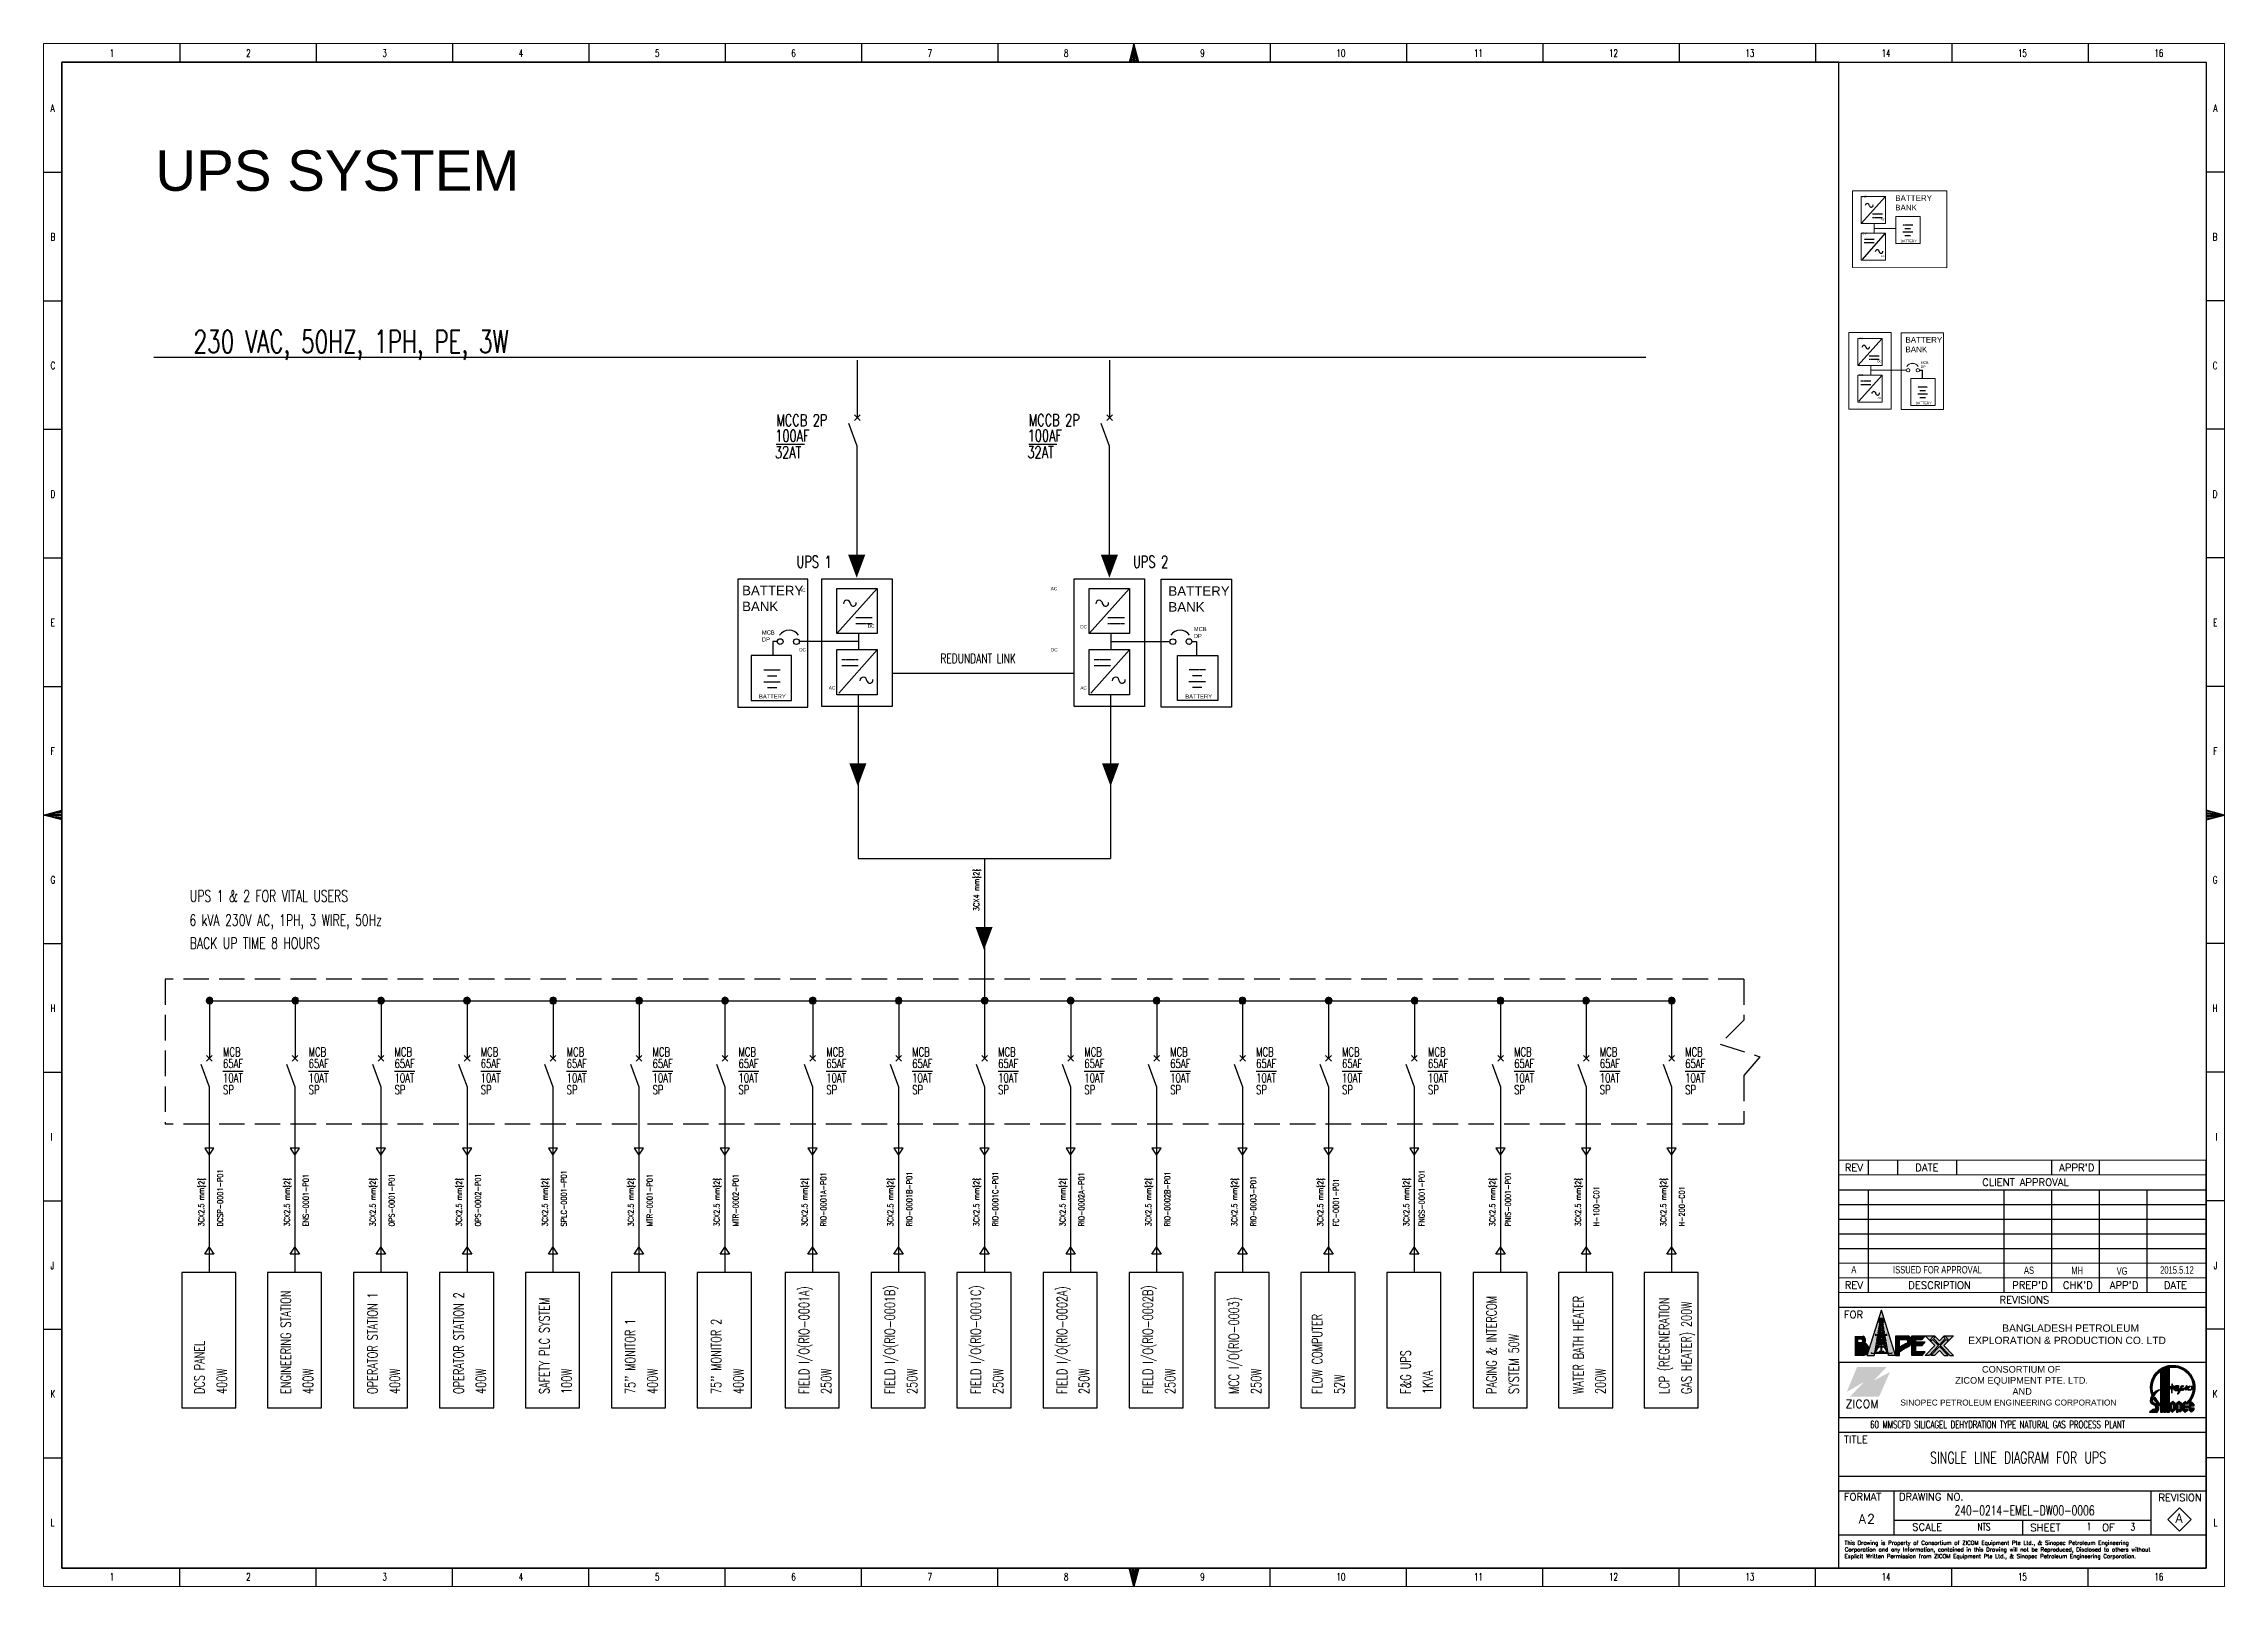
# Model space of a CAD drawing. Header units: inches. Extents: x 21 to 120937, y -15239 to 12027.
# Drawn here: x 81 to 937, y 986 to 1591 of the extents above; entities that cross this region are included whole.
import ezdxf

# ---------------------------------------------------------------- set-up
doc = ezdxf.new("R2010")
doc.units = ezdxf.units.IN
doc.header["$MEASUREMENT"] = 0
doc.linetypes.add('DASH', pattern=[0.35, 0.25, -0.1])
doc.linetypes.add('HIDDEN2', pattern=[0.1875, 0.125, -0.0625])
for name, color, linetype in [('BORDER', 7, 'Continuous'), ('FREE-TEXT', 7, 'Continuous'), ('Label', 7, 'Continuous'), ('Layer 1', 7, 'Continuous'), ('LGT1', 7, 'Continuous'), ('TEG BORDER', 7, 'Continuous')]:
    doc.layers.add(name, color=color, linetype=linetype)
doc.layers.add('ONDOCS', color=7, linetype='Continuous', lineweight=0)
doc.styles.add('1', font='txt.shx')
doc.styles.add('HZTXT', font='simplexs.shx', dxfattribs={"width": 0.7, "bigfont": 'hztxt.shx'})
doc.styles.add('ROMANS', font='txt.shx', dxfattribs={"width": 0.8})
doc.styles.get("Standard").update_dxf_attribs({"font": 'arial.ttf'})
doc.styles.add('TEG BORDER', font='txt_qlt.shx', dxfattribs={"width": 0.7, "bigfont": 'hztxt.shx'})

msp = doc.modelspace()

# ---------------------------------------------------------------- texts
at = {"lineweight": -3, "width": 0.7}
for s, height, style, p in [('SINGLE LINE DIAGRAM FOR UPS', 4.5, 'ROMANS', (821.12, 1034.17)), ('240-0214-EMEL-DW00-0006', 3.75, 'ROMANS', (830.72, 1013.84)), ('NTS', 2.88, 'HZTXT', (839.76, 1007.84)), ('1', 2.88, 'HZTXT', (882.6, 1008)), ('3', 2.88, 'HZTXT', (899.77, 1007.83))]:
    msp.add_text(s, height=height, dxfattribs=dict(at, style=style)).set_placement(p)
at = {"lineweight": 5, "insert": (125.03, 1548.92), "char_height": 15.859, "attachment_point": 1}
msp.add_mtext_dynamic_manual_height_columns('UPS SYSTEM', width=261.0283, gutter_width=225.67, heights=[7.73], dxfattribs=at)
at = {"attachment_point": 1}
for s, width, heights, insert, char_height in [(' {\\H0.47356x;AC} ', 3.3401, [1.83], (793.99, 1531.18), 1.6514), (' {\\H0.47356x;DC} ', 3.3401, [1.83], (793.99, 1516.8), 1.6514), (' {\\H0.47356x;DC} ', 3.3401, [1.83], (801.16, 1522.2), 1.6514), (' {\\H0.47356x;AC} ', 3.3401, [1.83], (801.16, 1507.83), 1.6514), ('BATTERY', 12.4267, [0], (809.56, 1513.84), 0.978), (' {\\H0.47356x;AC} ', 3.3401, [1.83], (792.61, 1475.58), 1.6514), (' {\\H0.47356x;DC} ', 3.3401, [1.83], (799.83, 1466.61), 1.6514), ('MCB\\PDP', 12.4267, [0], (817.43, 1466.17), 0.978), (' {\\H0.47356x;DC} ', 3.3401, [1.83], (792.65, 1461.21), 1.6514), (' {\\H0.47356x;AC} ', 3.3401, [1.83], (799.83, 1452.23), 1.6514), ('BATTERY', 12.4267, [0], (815.44, 1450.33), 0.978)]:
    msp.add_mtext_dynamic_manual_height_columns(s, width=width, gutter_width=12.5, heights=heights, dxfattribs=dict(at, insert=insert, char_height=char_height))
at = {"char_height": 2.237, "width": 17.521, "attachment_point": 1}
for insert in [(807.44, 1531.34), (811.46, 1475.74)]:
    msp.add_mtext('BATTERY\\PBANK', dxfattribs=dict(at, insert=insert))
at = {"color": 0, "char_height": 3.728, "width": 29.2017, "attachment_point": 1}
for insert in [(355.15, 1378.22), (522.36, 1378.02)]:
    msp.add_mtext('BATTERY\\PBANK', dxfattribs=dict(at, insert=insert))
at = {"color": 0}
note = msp.add_mtext_dynamic_manual_height_columns(' ', width=3.3401, gutter_width=12.5, heights=[1.83, 0], dxfattribs=dict(at, insert=(377.47, 1377.13), char_height=2.7524, attachment_point=1))
for column, words in zip(note.columns.linked_columns, ['{\\H0.47356x;AC} ']):
    column.text = words
note = msp.add_mtext_dynamic_manual_height_columns(' ', width=3.3401, gutter_width=12.5, heights=[1.83, 0], dxfattribs=dict(at, insert=(476.2, 1377.75), char_height=2.7524, attachment_point=1))
for column, words in zip(note.columns.linked_columns, ['{\\H0.47356x;AC} ']):
    column.text = words
at = {"color": 0, "attachment_point": 1}
for s, width, heights, insert, char_height in [('MCB\\PDP', 12.4267, [0], (362.91, 1360.71), 1.629), ('{\\H0.47356x;DC} ', 3.3401, [1.83], (404.44, 1363.06), 2.7524), ('MCB\\PDP', 12.4267, [0], (532.32, 1362.06), 1.629), ('BATTERY', 12.4267, [0], (361.78, 1335.66), 1.629), ('BATTERY', 12.4267, [0], (528.99, 1335.66), 1.629)]:
    msp.add_mtext_dynamic_manual_height_columns(s, width=width, gutter_width=12.5, heights=heights, dxfattribs=dict(at, insert=insert, char_height=char_height))
at = {"color": 0}
note = msp.add_mtext_dynamic_manual_height_columns(' ', width=3.3401, gutter_width=12.5, heights=[1.83, 0], dxfattribs=dict(at, insert=(487.82, 1362.79), char_height=2.7524, attachment_point=1))
for column, words in zip(note.columns.linked_columns, ['{\\H0.47356x;DC} ']):
    column.text = words
note = msp.add_mtext_dynamic_manual_height_columns(' ', width=3.3401, gutter_width=12.5, heights=[1.83, 0], dxfattribs=dict(at, insert=(377.55, 1353.8), char_height=2.7524, attachment_point=1))
for column, words in zip(note.columns.linked_columns, ['{\\H0.47356x;DC} ']):
    column.text = words
note = msp.add_mtext_dynamic_manual_height_columns(' ', width=3.3401, gutter_width=12.5, heights=[1.83, 0], dxfattribs=dict(at, insert=(476.26, 1353.8), char_height=2.7524, attachment_point=1))
for column, words in zip(note.columns.linked_columns, ['{\\H0.47356x;DC} ']):
    column.text = words
note = msp.add_mtext_dynamic_manual_height_columns(' ', width=3.3401, gutter_width=12.5, heights=[1.83, 0], dxfattribs=dict(at, insert=(389.16, 1338.84), char_height=2.7524, attachment_point=1))
for column, words in zip(note.columns.linked_columns, ['{\\H0.47356x;AC} ']):
    column.text = words
note = msp.add_mtext_dynamic_manual_height_columns(' ', width=3.3401, gutter_width=12.5, heights=[1.83, 0], dxfattribs=dict(at, insert=(487.82, 1338.84), char_height=2.7524, attachment_point=1))
for column, words in zip(note.columns.linked_columns, ['{\\H0.47356x;AC} ']):
    column.text = words
at = {"layer": 'Label', "color": 0, "style": 'HZTXT', "width": 0.7}
for s, height, p in [('100AF', 4.634, (368.2, 1434.72)), ('100AF', 4.634, (467.2, 1434.78)), ('65AF', 3.476, (151.54, 1189.17)), ('65AF', 3.476, (185.13, 1189.17)), ('65AF', 3.476, (218.83, 1189.17)), ('65AF', 3.476, (252.63, 1189.17)), ('65AF', 3.476, (286.33, 1189.17)), ('65AF', 3.476, (320.03, 1189.17)), ('65AF', 3.476, (353.73, 1189.17)), ('65AF', 3.476, (388.17, 1189.17)), ('65AF', 3.476, (421.87, 1189.17)), ('65AF', 3.476, (455.57, 1189.17)), ('65AF', 3.476, (489.37, 1189.17)), ('65AF', 3.476, (523.07, 1189.17)), ('65AF', 3.476, (556.77, 1189.17)), ('65AF', 3.476, (590.47, 1189.17)), ('65AF', 3.476, (624.17, 1189.17)), ('65AF', 3.476, (657.97, 1189.17)), ('65AF', 3.476, (691.56, 1189.17)), ('65AF', 3.476, (725.05, 1189.17)), ('65AF', 3.476, (725.05, 1189.17))]:
    msp.add_text(s, height=height, dxfattribs=at).set_placement(p)
at = {"layer": 'LGT1', "color": 0, "style": 'HZTXT', "width": 0.7}
for s, height, p in [('230 VAC, 50HZ, 1PH, PE, 3W', 8.8393, (140.02, 1469.54)), ('MCCB 2P', 4.634, (368.57, 1440.79)), ('MCCB 2P', 4.634, (467.57, 1440.85)), ('32AT', 4.634, (368.07, 1428.21)), ('32AT', 4.634, (467.08, 1428.26)), ('UPS 1', 4.634, (376.5, 1385.31)), ('UPS 2', 4.634, (508.5, 1385.31)), ('REDUNDANT LINK', 3.7075, (432.93, 1347.86)), ('UPS 1 & 2 FOR VITAL USERS', 4.449, (138.53, 1254.37)), ('6 kVA 230V AC, 1PH, 3 WIRE, 50Hz', 4.449, (138.34, 1244.89)), ('BACK UP TIME 8 HOURS', 4.449, (138.53, 1235.89)), ('MCB', 3.476, (151.54, 1193.72)), ('MCB', 3.476, (185.13, 1193.72)), ('MCB', 3.476, (218.83, 1193.72)), ('MCB', 3.476, (252.63, 1193.72)), ('MCB', 3.476, (286.33, 1193.72)), ('MCB', 3.476, (320.03, 1193.72)), ('MCB', 3.476, (353.73, 1193.72)), ('MCB', 3.476, (388.17, 1193.72)), ('MCB', 3.476, (421.87, 1193.72)), ('MCB', 3.476, (455.57, 1193.72)), ('MCB', 3.476, (489.37, 1193.72)), ('MCB', 3.476, (523.07, 1193.72)), ('MCB', 3.476, (556.77, 1193.72)), ('MCB', 3.476, (590.47, 1193.72)), ('MCB', 3.476, (624.17, 1193.72)), ('MCB', 3.476, (657.97, 1193.72)), ('MCB', 3.476, (691.56, 1193.72)), ('MCB', 3.476, (725.05, 1193.72)), ('MCB', 3.476, (725.05, 1193.72)), ('SP', 3.476, (151.54, 1178.92)), ('10AT', 3.476, (151.54, 1183.54)), ('SP', 3.476, (185.13, 1178.92)), ('10AT', 3.476, (185.13, 1183.54)), ('SP', 3.476, (218.83, 1178.92)), ('10AT', 3.476, (218.83, 1183.54)), ('SP', 3.476, (252.63, 1178.92)), ('10AT', 3.476, (252.63, 1183.54)), ('SP', 3.476, (286.33, 1178.92)), ('10AT', 3.476, (286.33, 1183.54)), ('SP', 3.476, (320.03, 1178.92)), ('10AT', 3.476, (320.03, 1183.54)), ('SP', 3.476, (353.73, 1178.92)), ('10AT', 3.476, (353.73, 1183.54)), ('SP', 3.476, (388.17, 1178.92)), ('10AT', 3.476, (388.17, 1183.54)), ('SP', 3.476, (421.87, 1178.92)), ('10AT', 3.476, (421.87, 1183.54)), ('SP', 3.476, (455.57, 1178.92)), ('10AT', 3.476, (455.57, 1183.54)), ('SP', 3.476, (489.37, 1178.92)), ('10AT', 3.476, (489.37, 1183.54)), ('SP', 3.476, (523.07, 1178.92)), ('10AT', 3.476, (523.07, 1183.54)), ('SP', 3.476, (556.77, 1178.92)), ('10AT', 3.476, (556.77, 1183.54)), ('SP', 3.476, (590.47, 1178.92)), ('10AT', 3.476, (590.47, 1183.54)), ('SP', 3.476, (624.17, 1178.92)), ('10AT', 3.476, (624.17, 1183.54)), ('SP', 3.476, (657.97, 1178.92)), ('10AT', 3.476, (657.97, 1183.54)), ('SP', 3.476, (691.56, 1178.92)), ('10AT', 3.476, (691.56, 1183.54)), ('SP', 3.476, (725.05, 1178.92)), ('SP', 3.476, (725.05, 1178.92)), ('10AT', 3.476, (725.05, 1183.54)), ('10AT', 3.476, (725.05, 1183.54))]:
    msp.add_text(s, height=height, dxfattribs=at).set_placement(p)
for s, height, p in [('3CX4 mm{2}', 2.21, (448.16, 1250.66)), ('3CX2.5 mm{2}', 2.2098, (144.12, 1127.05)), ('DCSP-0001-P01', 2.2098, (151.54, 1127.05)), ('3CX2.5 mm{2}', 2.2098, (177.71, 1127.05)), ('ENS-0001-P01', 2.2098, (185.13, 1127.05)), ('3CX2.5 mm{2}', 2.2098, (211.41, 1127.05)), ('OPS-0001-P01', 2.2098, (218.83, 1127.05)), ('3CX2.5 mm{2}', 2.2098, (245.21, 1127.05)), ('OPS-0002-P01', 2.2098, (252.63, 1127.05)), ('3CX2.5 mm{2}', 2.2098, (278.91, 1127.05)), ('SPLC-0001-P01', 2.2098, (286.33, 1127.05)), ('3CX2.5 mm{2}', 2.2098, (312.61, 1127.05)), ('MTR-0001-P01', 2.2098, (320.03, 1127.05)), ('3CX2.5 mm{2}', 2.2098, (346.31, 1127.05)), ('MTR-0002-P01', 2.2098, (353.73, 1127.05)), ('3CX2.5 mm{2}', 2.2098, (380.75, 1127.05)), ('RIO-0001A-P01', 2.2098, (388.17, 1127.05)), ('3CX2.5 mm{2}', 2.2098, (414.45, 1127.05)), ('RIO-0001B-P01', 2.2098, (421.87, 1127.05)), ('3CX2.5 mm{2}', 2.2098, (448.15, 1127.05)), ('RIO-0001C-P01', 2.2098, (455.57, 1127.05)), ('3CX2.5 mm{2}', 2.2098, (481.96, 1127.05)), ('RIO-0002A-P01', 2.2098, (489.37, 1127.05)), ('3CX2.5 mm{2}', 2.2098, (515.65, 1127.05)), ('3CX2.5 mm{2}', 2.2098, (515.65, 1127.05)), ('RIO-0002B-P01', 2.2098, (523.07, 1127.05)), ('3CX2.5 mm{2}', 2.2098, (549.35, 1127.05)), ('RIO-0003-P01', 2.2098, (556.77, 1127.05)), ('3CX2.5 mm{2}', 2.2098, (583.05, 1127.05)), ('FC-0001-P01', 2.2098, (589.15, 1127.05)), ('3CX2.5 mm{2}', 2.2098, (616.75, 1127.05)), ('FNGS-0001-P01', 2.2098, (622.84, 1127.05)), ('3CX2.5 mm{2}', 2.2098, (650.56, 1127.05)), ('PNIS-0001-P01', 2.2098, (656.65, 1127.05)), ('3CX2.5 mm{2}', 2.2098, (684.15, 1127.05)), ('H-100-C01', 2.21, (691.35, 1127.05)), ('3CX2.5 mm{2}', 2.2098, (717.63, 1127.05)), ('H-200-C01', 2.21, (724.84, 1127.05)), ('FIELD I/O(RIO-0001B)', 3.9777, (415.1, 1061.37)), ('FIELD I/O(RIO-0001C)', 3.9777, (448.8, 1061.37)), ('FIELD I/O(RIO-0002B)', 3.9777, (516.3, 1061.37)), ('ENGINEERING STATION', 3.9777, (178.15, 1061.37)), ('OPERATOR STATION 1', 3.9777, (212.17, 1061.37)), ('OPERATOR STATION 2', 3.9777, (245.97, 1061.37)), ('SAFETY PLC SYSTEM', 3.9777, (279.56, 1061.37)), ('FIELD I/O(RIO-0001A)', 3.9777, (381.41, 1061.37)), ('FIELD I/O(RIO-0002A)', 3.9777, (482.61, 1061.37)), ('MCC I/O(RIO-0003)', 3.9777, (550, 1061.37)), ('PAGING & INTERCOM', 3.9777, (651.1, 1061.37)), ('WATER BATH HEATER', 3.9777, (685.12, 1061.37)), ('LCP (REGENERATION ', 3.9777, (718.82, 1061.37)), ('GAS HEATER) 200W', 3.9777, (727.55, 1061.37)), ("75'' MONITOR 1", 3.9777, (313.26, 1061.37)), ("75'' MONITOR 2", 3.9777, (346.96, 1061.37)), ('FLOW COMPUTER', 3.9777, (582.68, 1061.37)), ('DCS PANEL', 3.978, (144.34, 1061.37)), ('F&G UPS', 3.978, (617.4, 1061.37)), ('SYSTEM 50W', 3.978, (659.83, 1061.37)), ('400W', 3.978, (153.08, 1061.37)), ('400W', 3.978, (186.88, 1061.37)), ('400W', 3.978, (220.9, 1061.37)), ('400W', 3.978, (254.7, 1061.37)), ('100W', 3.978, (288.3, 1061.37)), ('400W', 3.978, (322, 1061.37)), ('400W', 3.978, (355.69, 1061.37)), ('250W', 3.978, (390.14, 1061.37)), ('250W', 3.978, (423.84, 1061.37)), ('250W', 3.978, (457.54, 1061.37)), ('250W', 3.978, (491.23, 1061.37)), ('250W', 3.978, (525.04, 1061.37)), ('250W', 3.978, (558.74, 1061.37)), ('1KVA', 3.978, (626.13, 1061.37)), ('200W', 3.978, (693.85, 1061.37)), ('52W', 3.978, (591.42, 1061.37))]:
    msp.add_text(s, height=height, rotation=90, dxfattribs=at).set_placement(p)

# ---------------------------------------------------------------- blocks, each defined once
blk = doc.blocks.new('240 BORDER A2')
at = {"linetype": 'Continuous', "lineweight": -3, "true_color": 0x008500}
h = blk.add_hatch(color=96, dxfattribs=at)
edge = h.paths.add_edge_path()
edge.add_line((499.33, 68.11), (499.1, 68.11))
edge.add_line((499.1, 68.11), (499.1, 68.81))
edge.add_line((499.1, 68.81), (499.45, 68.81))
edge.add_line((499.45, 68.81), (499.96, 71.85))
edge.add_line((499.96, 71.85), (499.84, 71.85))
edge.add_line((499.84, 71.85), (499.84, 72.42))
edge.add_line((499.84, 72.42), (500.19, 72.42))
edge.add_line((500.19, 72.42), (500.19, 72.89))
edge.add_line((500.19, 72.89), (500.99, 72.89))
edge.add_line((500.99, 72.89), (500.99, 72.42))
edge.add_line((500.99, 72.42), (501.35, 72.42))
edge.add_line((501.35, 72.42), (501.35, 71.82))
edge.add_line((501.35, 71.82), (501.23, 71.82))
edge.add_line((501.23, 71.82), (501.74, 68.81))
edge.add_line((501.74, 68.81), (502.09, 68.81))
edge.add_line((502.09, 68.81), (502.09, 68.11))
edge.add_line((502.09, 68.11), (501.85, 68.11))
edge.add_line((501.85, 68.11), (502.6, 63.73))
edge.add_line((502.6, 63.73), (503.42, 63.73))
edge.add_line((503.42, 63.73), (503.42, 63.51))
edge.add_line((503.42, 63.51), (502.43, 63.51))
edge.add_line((502.43, 63.51), (502.54, 62.83))
edge.add_line((502.54, 62.83), (504.46, 62.83))
edge.add_line((504.46, 62.83), (500.59, 75.18))
edge.add_line((500.59, 75.18), (496.82, 63.14))
edge.add_arc((490.67, 64.99), 6.42, 341.96193, 343.25581, ccw=False)
edge.add_line((496.78, 63), (496.72, 62.83))
edge.add_line((496.72, 62.83), (498.64, 62.83))
edge.add_line((498.64, 62.83), (498.76, 63.51))
edge.add_line((498.76, 63.51), (497.77, 63.51))
edge.add_line((497.77, 63.51), (497.77, 63.73))
edge.add_line((497.77, 63.73), (498.59, 63.73))
edge.add_line((498.59, 63.73), (499.33, 68.11))
h = blk.add_hatch(color=96, dxfattribs=at)
h.paths.add_polyline_path([(500.66, 67.42), (500.66, 66.84), (501.62, 66.84)])
h.paths.add_polyline_path([(501.59, 66.7), (500.66, 66.7), (500.66, 66.22)])
h.paths.add_polyline_path([(500.52, 66.7), (499.59, 66.7), (500.52, 66.22)])
h.paths.add_polyline_path([(500.52, 67.42), (499.56, 66.84), (500.52, 66.84)])
h.paths.add_polyline_path([(499.54, 68.1), (499.33, 66.86), (500.46, 67.54)])
h.paths.add_polyline_path([(500.52, 68.17), (499.68, 68.17), (500.52, 67.67)])
h.paths.add_polyline_path([(501.5, 68.17), (500.66, 68.17), (500.66, 67.67)])
h.paths.add_polyline_path([(501.65, 68.1), (500.73, 67.54), (501.86, 66.86)])
h.paths.add_polyline_path([(501.88, 68.6), (499.3, 68.6), (499.3, 68.31), (501.88, 68.31)])
h.paths.add_polyline_path([(500.66, 69.23), (500.66, 68.74), (501.41, 68.74)])
h.paths.add_polyline_path([(500.52, 69.23), (499.77, 68.74), (500.52, 68.74)])
h.paths.add_polyline_path([(500.47, 69.36), (499.82, 69.78), (499.66, 68.83)])
h.paths.add_polyline_path([(501.36, 69.78), (500.72, 69.36), (501.52, 68.83)])
h.paths.add_polyline_path([(501.12, 69.78), (500.66, 69.78), (500.66, 69.48)])
h.paths.add_polyline_path([(500.52, 69.78), (500.06, 69.78), (500.52, 69.48)])
h.paths.add_polyline_path([(500.52, 70.3), (500.03, 69.92), (500.52, 69.92)])
h.paths.add_polyline_path([(500.66, 70.3), (500.66, 69.92), (501.15, 69.92)])
h.paths.add_polyline_path([(501.19, 70.82), (500.7, 70.44), (501.33, 69.95)])
h.paths.add_polyline_path([(500, 70.82), (499.85, 69.95), (500.48, 70.44)])
h.paths.add_polyline_path([(500.52, 70.83), (500.21, 70.83), (500.52, 70.58)])
h.paths.add_polyline_path([(500.97, 70.83), (500.66, 70.83), (500.66, 70.58)])
h.paths.add_polyline_path([(500.66, 71.29), (500.66, 70.96), (501, 70.96)])
h.paths.add_polyline_path([(500.52, 71.29), (500.18, 70.96), (500.52, 70.96)])
h.paths.add_polyline_path([(500.49, 71.45), (500.16, 71.77), (500.03, 71.01)])
h.paths.add_polyline_path([(500.52, 71.85), (500.27, 71.85), (500.52, 71.61)])
h.paths.add_polyline_path([(500.91, 71.85), (500.66, 71.85), (500.66, 71.61)])
h.paths.add_polyline_path([(501.03, 71.77), (500.69, 71.45), (501.15, 71.01)])
h.paths.add_polyline_path([(501.21, 72.28), (499.98, 72.28), (499.98, 71.99), (501.21, 71.99)])
h.paths.add_polyline_path([(500.86, 72.75), (500.33, 72.75), (500.33, 72.42), (500.86, 72.42)])
h = blk.add_hatch(color=96, dxfattribs=at)
h.paths.add_polyline_path([(495.99, 66.26, 0.493757), (495.48, 68.18), (493.32, 68.18), (493.32, 62.83), (495.59, 62.83, 0.808017)])
h.paths.add_polyline_path([(495.02, 66.51), (494.29, 66.52), (494.29, 67.14), (495.02, 67.14, -1.005901)], flags=16)
h = blk.add_hatch(color=96, dxfattribs=at)
h.paths.add_polyline_path([(502.43, 63.51), (502.37, 63.84), (501.49, 65.25), (502.13, 65.25), (502.1, 65.4), (500.87, 66.04), (502, 66.04), (501.88, 66.7), (500.74, 66.11), (500.44, 66.11), (499.3, 66.7), (499.19, 66.04), (500.31, 66.04), (499.08, 65.4), (499.05, 65.25), (499.7, 65.25), (498.81, 63.84), (498.76, 63.51)])
h.paths.add_polyline_path([(500.52, 63.98), (499.97, 63.98), (499.97, 63.67), (498.87, 63.67), (499.86, 65.25), (500.52, 65.25)], flags=16)
h.paths.add_polyline_path([(500.66, 63.98), (500.66, 65.25), (501.32, 65.25), (502.32, 63.67), (501.22, 63.67), (501.22, 63.98)], flags=16)
h.paths.add_polyline_path([(500.52, 65.39), (499.35, 65.39), (500.52, 66)], flags=16)
h.paths.add_polyline_path([(500.66, 65.39), (500.66, 66), (501.84, 65.39)], flags=16)
h = blk.add_hatch(color=96, dxfattribs=at)
h.paths.add_polyline_path([(499.33, 66.04), (499.19, 66.04), (499.08, 65.4), (499.23, 65.48)])
h.paths.add_polyline_path([(499.19, 65.23), (499.19, 65.25), (499.05, 65.25), (498.81, 63.84), (499.01, 64.15)])
h.paths.add_polyline_path([(502, 66.04), (501.86, 66.04), (501.95, 65.48), (502.1, 65.4)])
h.paths.add_polyline_path([(502.13, 65.25), (501.99, 65.25), (502, 65.23), (502.18, 64.15), (502.37, 63.84)])
h = blk.add_hatch(color=96, dxfattribs=at)
edge = h.paths.add_edge_path()
edge.add_spline(control_points=[(505.55, 63.76), (505.87, 64.03), (506.55, 64.6), (507.54, 64.98), (508.06, 65.33), (508.21, 65.42)], knot_values=[0, 0, 0, 0, 0.28541, 0.590043, 0.706449, 0.706449, 0.706449, 0.706449], degree=3, periodic=0)
edge.add_arc((507.25, 66.73), 1.62, 306.21723, 359.21624)
edge.add_line((508.87, 66.71), (508.87, 66.75))
edge.add_arc((507.25, 66.73), 1.62, 0.78376, 67.95242)
edge.add_line((507.86, 68.23), (504.49, 68.23))
edge.add_line((504.49, 68.23), (504.49, 62.83))
edge.add_line((504.49, 62.83), (505.55, 62.83))
edge.add_line((505.55, 62.83), (505.55, 63.76))
edge = h.paths.add_edge_path(flags=16)
edge.add_line((505.55, 65.12), (505.55, 67.17))
edge.add_line((505.55, 67.17), (507.43, 67.17))
edge.add_arc((507.32, 66.69), 0.491, -52.59611, 76.7394, ccw=False)
edge.add_spline(control_points=[(507.62, 66.3), (507.46, 66.2), (507.02, 65.9), (506.27, 65.61), (505.77, 65.27), (505.55, 65.12)], knot_values=[0, 0, 0, 0, 0.127501, 0.356218, 0.535507, 0.535507, 0.535507, 0.535507], degree=3, periodic=0)
blk.add_hatch(color=96, dxfattribs=at).paths.add_polyline_path([(508.87, 62.83), (511.67, 62.83), (512.52, 63.89), (509.92, 63.89), (509.92, 65.55), (511.67, 65.55), (512.52, 66.61), (509.92, 66.61), (509.92, 67.17), (511.67, 67.17), (512.52, 68.23), (508.87, 68.23), (508.87, 66.75, -0.00684), (508.87, 66.71)])
h = blk.add_hatch(color=96, dxfattribs=at)
h.paths.add_polyline_path([(515.11, 65.53), (512.52, 62.83), (513.55, 62.83), (516.14, 65.53), (514.51, 67.23), (514.11, 66.85), (513.96, 66.84), (513.96, 67.19), (514.32, 67.54), (514.32, 67.64), (514.71, 68.02), (514.91, 68.08), (515.14, 67.84), (514.74, 67.46), (516.37, 65.77), (517.99, 67.46), (517.59, 67.84), (517.82, 68.08), (518.02, 68.02), (518.41, 67.64), (518.41, 67.54), (518.77, 67.19), (518.78, 66.84), (518.63, 66.85), (518.23, 67.23), (516.6, 65.53), (519.19, 62.83), (520.21, 62.83), (517.62, 65.53), (520.21, 68.23), (517.7, 68.23), (516.37, 66.84), (515.03, 68.23), (512.52, 68.23)])
h.paths.add_polyline_path([(516.37, 65.29), (514.01, 62.83), (515.03, 62.83), (516.37, 64.22), (517.7, 62.83), (518.73, 62.83)], flags=17)
at = {"linetype": 'Continuous', "lineweight": -3, "true_color": 0xff3333}
blk.add_hatch(color=20, dxfattribs=at).paths.add_polyline_path([(502.92, 58.35), (499.95, 51.66), (492.03, 51.66), (495.81, 55.62), (491.15, 52.94), (493.95, 59.69), (501.99, 59.69), (498.49, 56.03)])
for p, q in [((37.12, 420), (37.12, 415)), ((74.25, 420), (74.25, 415)), ((111.38, 420), (111.38, 415)), ((148.5, 420), (148.5, 415)), ((185.63, 420), (185.63, 415)), ((222.75, 420), (222.75, 415)), ((259.88, 420), (259.88, 415)), ((297, 420), (297, 415)), ((334.12, 420), (334.12, 415)), ((371.25, 420), (371.25, 415)), ((408.37, 420), (408.37, 415)), ((445.5, 420), (445.5, 415)), ((482.62, 420), (482.62, 415)), ((519.75, 420), (519.75, 415)), ((556.87, 420), (556.87, 415)), ((0, 385), (5, 385)), ((594, 385), (589, 385)), ((0, 350), (5, 350)), ((594, 350), (589, 350)), ((0, 315), (5, 315)), ((594, 315), (589, 315)), ((0, 280), (5, 280)), ((594, 280), (589, 280)), ((0, 245), (5, 245)), ((594, 245), (589, 245)), ((5, 210), (0, 210)), ((1.25, 210), (3.75, 210)), ((589, 210), (594, 210)), ((592.75, 210), (590.25, 210)), ((0, 175), (5, 175)), ((594, 175), (589, 175)), ((0, 140), (5, 140)), ((594, 140), (589, 140)), ((589, 5), (589, 116)), ((0, 105), (5, 105)), ((594, 105), (589, 105)), ((0, 70), (5, 70)), ((594, 70), (589, 70)), ((0, 35), (5, 35)), ((594, 35), (589, 35)), ((37.12, 0), (37.12, 5)), ((74.25, 0), (74.25, 5)), ((111.38, 0), (111.38, 5)), ((148.5, 0), (148.5, 5)), ((185.63, 0), (185.63, 5)), ((222.75, 0), (222.75, 5)), ((259.88, 0), (259.88, 5)), ((297, 0), (297, 5)), ((334.12, 0), (334.12, 5)), ((371.25, 0), (371.25, 5)), ((408.37, 0), (408.37, 5)), ((445.5, 0), (445.5, 5)), ((482.62, 0), (482.62, 5)), ((489, 5), (589, 5)), ((519.75, 0), (519.75, 5)), ((556.87, 0), (556.87, 5))]:
    blk.add_line(p, q)
at = {"linetype": 'Continuous'}
for p, q in [((489, 415), (5, 415)), ((5, 415), (5, 5)), ((5, 5), (489, 5))]:
    blk.add_line(p, q, dxfattribs=at)
at = {"color": 96, "linetype": 'Continuous', "lineweight": -3, "true_color": 0x008500}
for p, q in [((496.72, 62.83), (500.59, 75.18)), ((499.84, 71.85), (499.84, 72.42)), ((500.19, 72.42), (499.84, 72.42)), ((499.98, 71.99), (499.98, 72.28)), ((501.21, 72.28), (499.98, 72.28)), ((499.98, 71.99), (501.21, 71.99)), ((500.03, 71.01), (500.16, 71.77)), ((500.49, 71.45), (500.03, 71.01)), ((500.16, 71.77), (500.49, 71.45)), ((500.52, 71.29), (500.18, 70.96)), ((500.99, 72.95), (500.19, 72.95)), ((500.19, 72.42), (500.19, 72.89)), ((500.27, 71.85), (500.52, 71.85)), ((500.27, 71.85), (500.52, 71.61)), ((500.33, 72.42), (500.33, 72.75)), ((500.86, 72.42), (500.33, 72.42)), ((500.52, 71.85), (500.52, 71.61)), ((500.52, 71.29), (500.52, 70.96)), ((504.46, 62.83), (500.59, 75.18)), ((500.66, 71.85), (500.91, 71.85)), ((500.66, 71.85), (500.66, 71.61)), ((500.91, 71.85), (500.66, 71.61)), ((500.66, 71.29), (500.66, 70.96)), ((500.66, 71.29), (501, 70.96)), ((501.03, 71.77), (500.69, 71.45)), ((500.69, 71.45), (501.15, 71.01)), ((500.86, 72.42), (500.86, 72.75)), ((500.99, 72.42), (500.99, 72.89)), ((501.35, 72.42), (500.99, 72.42)), ((501.15, 71.01), (501.03, 71.77)), ((501.21, 71.99), (501.21, 72.28)), ((501.35, 71.85), (501.35, 72.42)), ((499.05, 65.25), (499.3, 66.7)), ((499.08, 65.4), (500.31, 66.04)), ((499.1, 68.17), (499.1, 68.74)), ((499.19, 66.04), (500.31, 66.04)), ((499.3, 68.31), (499.3, 68.6)), ((499.3, 68.6), (501.88, 68.6)), ((501.88, 68.31), (499.3, 68.31)), ((500.44, 66.11), (499.3, 66.7)), ((499.33, 66.86), (499.54, 68.1)), ((499.33, 66.86), (500.46, 67.54)), ((499.35, 65.39), (500.52, 66)), ((499.35, 65.39), (500.52, 65.39)), ((500.46, 67.54), (499.54, 68.1)), ((499.56, 66.84), (500.52, 67.42)), ((499.56, 66.84), (500.52, 66.84)), ((499.59, 66.7), (500.52, 66.7)), ((500.52, 66.22), (499.59, 66.7)), ((499.66, 68.83), (499.82, 69.78)), ((499.66, 68.83), (500.47, 69.36)), ((500.52, 68.17), (499.68, 68.17)), ((500.52, 67.67), (499.68, 68.17)), ((499.77, 68.74), (500.52, 69.23)), ((499.77, 68.74), (500.52, 68.74)), ((500.47, 69.36), (499.82, 69.78)), ((499.85, 69.95), (500, 70.82)), ((499.85, 69.95), (500.48, 70.44)), ((500.48, 70.44), (500, 70.82)), ((500.03, 69.92), (500.52, 70.3)), ((500.52, 69.92), (500.03, 69.92)), ((500.52, 69.78), (500.06, 69.78)), ((500.52, 69.48), (500.06, 69.78)), ((500.18, 70.96), (500.52, 70.96)), ((500.21, 70.83), (500.52, 70.83)), ((500.52, 70.58), (500.21, 70.83)), ((500.44, 66.11), (500.74, 66.11)), ((500.52, 70.83), (500.52, 70.58)), ((500.52, 70.3), (500.52, 69.92)), ((500.52, 69.78), (500.52, 69.48)), ((500.52, 69.23), (500.52, 68.74)), ((500.52, 67.67), (500.52, 68.17)), ((500.52, 66.84), (500.52, 67.42)), ((500.52, 66.22), (500.52, 66.7)), ((500.52, 65.39), (500.52, 66)), ((500.66, 70.96), (501, 70.96)), ((500.66, 70.83), (500.66, 70.58)), ((500.66, 70.83), (500.97, 70.83)), ((500.66, 70.58), (500.97, 70.83)), ((500.66, 70.3), (500.66, 69.92)), ((501.15, 69.92), (500.66, 70.3)), ((501.15, 69.92), (500.66, 69.92)), ((500.66, 69.78), (500.66, 69.48)), ((501.12, 69.78), (500.66, 69.78)), ((500.66, 69.48), (501.12, 69.78)), ((500.66, 69.23), (500.66, 68.74)), ((501.41, 68.74), (500.66, 69.23)), ((500.66, 68.74), (501.41, 68.74)), ((501.5, 68.17), (500.66, 68.17)), ((500.66, 67.67), (500.66, 68.17)), ((500.66, 67.67), (501.5, 68.17)), ((500.66, 66.84), (500.66, 67.42)), ((501.62, 66.84), (500.66, 67.42)), ((500.66, 66.84), (501.62, 66.84)), ((500.66, 66.22), (500.66, 66.7)), ((500.66, 66.7), (501.59, 66.7)), ((500.66, 66.22), (501.59, 66.7)), ((500.66, 65.39), (500.66, 66)), ((501.84, 65.39), (500.66, 66)), ((500.66, 65.39), (501.84, 65.39)), ((500.7, 70.44), (501.19, 70.82)), ((501.33, 69.95), (500.7, 70.44)), ((500.72, 69.36), (501.36, 69.78)), ((501.52, 68.83), (500.72, 69.36)), ((500.73, 67.54), (501.65, 68.1)), ((501.86, 66.86), (500.73, 67.54)), ((500.74, 66.11), (501.88, 66.7)), ((502.1, 65.4), (500.87, 66.04)), ((500.87, 66.04), (502, 66.04)), ((501.33, 69.95), (501.19, 70.82)), ((501.52, 68.83), (501.36, 69.78)), ((501.86, 66.86), (501.65, 68.1)), ((501.88, 68.31), (501.88, 68.6)), ((502.13, 65.25), (501.88, 66.7)), ((502.09, 68.17), (502.09, 68.74)), ((504.49, 62.83), (504.49, 68.23)), ((504.49, 68.23), (507.86, 68.23)), ((505.55, 65.12), (505.55, 67.17)), ((505.55, 67.17), (507.43, 67.17)), ((508.87, 62.83), (508.87, 68.23)), ((508.87, 68.23), (512.52, 68.23)), ((509.92, 66.61), (509.92, 67.17)), ((509.92, 67.17), (511.67, 67.17)), ((509.92, 66.61), (512.52, 66.61)), ((509.92, 63.89), (509.92, 65.55)), ((509.92, 65.55), (511.67, 65.55)), ((511.67, 67.17), (512.52, 68.23)), ((511.67, 65.55), (512.52, 66.61)), ((512.52, 68.23), (515.11, 65.53)), ((512.52, 68.23), (515.03, 68.23)), ((515.11, 65.53), (512.52, 62.83)), ((516.14, 65.53), (513.55, 62.83)), ((516.14, 65.53), (513.55, 62.83)), ((514.32, 67.54), (513.96, 67.19)), ((513.96, 66.84), (513.96, 67.19)), ((514.11, 66.85), (513.96, 66.84)), ((514.51, 67.23), (514.11, 66.85)), ((514.71, 68.02), (514.32, 67.64)), ((514.32, 67.54), (514.32, 67.64)), ((514.51, 67.23), (516.14, 65.53)), ((514.91, 68.08), (514.71, 68.02)), ((515.14, 67.84), (514.74, 67.46)), ((514.74, 67.46), (516.37, 65.77)), ((515.14, 67.84), (514.91, 68.08)), ((515.03, 68.23), (516.37, 66.84)), ((517.7, 68.23), (516.37, 66.84)), ((517.99, 67.46), (516.37, 65.77)), ((518.23, 67.23), (516.6, 65.53)), ((516.6, 65.53), (519.19, 62.83)), ((517.59, 67.84), (517.82, 68.08)), ((517.59, 67.84), (517.99, 67.46)), ((520.21, 68.23), (517.62, 65.53)), ((517.62, 65.53), (520.21, 62.83)), ((517.7, 68.23), (520.21, 68.23)), ((517.82, 68.08), (518.02, 68.02)), ((518.02, 68.02), (518.41, 67.64)), ((518.23, 67.23), (518.63, 66.85)), ((518.41, 67.54), (518.41, 67.64)), ((518.41, 67.54), (518.77, 67.19)), ((518.63, 66.85), (518.78, 66.84)), ((518.78, 66.84), (518.77, 67.19)), ((495.59, 62.83), (493.32, 62.83)), ((496.72, 62.83), (498.64, 62.83)), ((497.77, 63.67), (497.77, 63.51)), ((497.77, 63.51), (503.42, 63.51)), ((498.64, 62.83), (498.76, 63.51)), ((498.76, 63.51), (499.05, 65.25)), ((498.81, 63.84), (499.7, 65.25)), ((498.87, 63.67), (499.86, 65.25)), ((499.97, 63.67), (498.87, 63.67)), ((499.05, 65.25), (499.7, 65.25)), ((499.86, 65.25), (500.52, 65.25)), ((500.52, 63.98), (499.97, 63.98)), ((499.97, 63.98), (499.97, 63.67)), ((500.52, 63.98), (500.52, 65.25)), ((500.66, 63.98), (500.66, 65.25)), ((500.66, 65.25), (501.32, 65.25)), ((501.22, 63.98), (500.66, 63.98)), ((501.22, 63.98), (501.22, 63.67)), ((502.32, 63.67), (501.22, 63.67)), ((502.32, 63.67), (501.32, 65.25)), ((501.49, 65.25), (502.13, 65.25)), ((502.37, 63.84), (501.49, 65.25)), ((502.43, 63.51), (502.13, 65.25)), ((502.54, 62.83), (502.43, 63.51)), ((504.46, 62.83), (502.54, 62.83)), ((503.42, 63.67), (503.42, 63.51)), ((504.49, 62.83), (505.55, 62.83)), ((505.55, 62.83), (505.55, 63.76)), ((511.67, 62.83), (508.87, 62.83)), ((512.52, 63.89), (509.92, 63.89)), ((511.67, 62.83), (512.52, 63.89)), ((513.55, 62.83), (512.52, 62.83)), ((516.37, 65.29), (514.01, 62.83)), ((516.37, 65.29), (514.01, 62.83)), ((515.03, 62.83), (514.01, 62.83)), ((516.37, 64.22), (515.03, 62.83)), ((516.37, 65.29), (518.73, 62.83)), ((516.37, 64.22), (517.7, 62.83)), ((517.7, 62.83), (518.73, 62.83)), ((519.19, 62.83), (520.21, 62.83))]:
    blk.add_line(p, q, dxfattribs=at)
at = {"color": 5, "lineweight": 15}
blk.add_lwpolyline([(0, 420), (594, 420), (594, 0), (0, 0)], close=True, dxfattribs=at)
for points in [[(297, 420), (295.66, 415), (298.34, 415), (297, 420), (296, 415), (296.33, 415), (297, 420), (296.67, 415), (297.33, 415), (297, 420), (297.67, 415), (298, 415), (297, 420)], [(0, 210), (5, 211.34), (5, 208.66), (0, 210), (5, 211), (5, 210.67), (0, 210), (5, 210.33), (5, 209.67), (0, 210), (5, 209.33), (5, 209), (0, 210)], [(594, 210), (589, 211.34), (589, 208.66), (594, 210), (589, 211), (589, 210.67), (594, 210), (589, 210.33), (589, 209.67), (594, 210), (589, 209.33), (589, 209), (594, 210)], [(297, 0), (295.66, 5), (298.34, 5), (297, 0), (296, 5), (296.33, 5), (297, 0), (296.67, 5), (297.33, 5), (297, 0), (297.67, 5), (298, 5), (297, 0)]]:
    blk.add_lwpolyline(points)
blk.add_lwpolyline([(5, 415), (589, 415), (589, 5), (5, 5)], close=True)
at = {"color": 96, "linetype": 'Continuous', "lineweight": -3, "true_color": 0x008500}
for centre, radius, start, end in [((495, 67.02), 1.25, 322.33553, 67.44827), ((495.31, 64.72), 0.847, 281.84703, 78.15297), ((495.43, 64.59), 1.76, 275.42037, 71.17552), ((507.32, 66.69), 0.491, 307.40389, 76.7394), ((507.25, 66.73), 1.62, 306.21723, 67.95242)]:
    blk.add_arc(centre, radius, start, end, dxfattribs=at)
for points in [[(507.62, 66.3), (507.14, 66), (506.23, 65.55), (505.55, 65.12)], [(508.21, 65.42), (507.77, 65.14), (506.56, 64.52), (505.55, 63.76)]]:
    blk.add_spline(points, degree=3, dxfattribs=at)
at = {"layer": 'ONDOCS', "color": 7, "linetype": 'Continuous', "lineweight": -3, "ltscale": 100}
for p, q in [((574.38, 56.5), (577.56, 59.68)), ((574.39, 56.53), (577.53, 59.67)), ((574.4, 56.55), (577.51, 59.66)), ((574.41, 56.58), (577.48, 59.65)), ((574.43, 56.6), (577.46, 59.63)), ((574.44, 56.63), (577.43, 59.62)), ((574.45, 56.65), (577.41, 59.61)), ((574.46, 56.68), (577.38, 59.6)), ((574.47, 56.71), (577.35, 59.59)), ((574.49, 56.73), (577.33, 59.57)), ((574.5, 56.76), (577.3, 59.56)), ((574.51, 56.79), (577.27, 59.55)), ((574.53, 56.82), (577.24, 59.53)), ((574.54, 56.84), (577.22, 59.52)), ((574.56, 56.87), (577.19, 59.5)), ((574.57, 56.9), (577.16, 59.49)), ((574.59, 56.93), (577.13, 59.47)), ((574.6, 56.96), (577.1, 59.46)), ((574.62, 56.99), (577.07, 59.44)), ((574.63, 57.02), (577.04, 59.42)), ((574.65, 57.05), (577, 59.41)), ((576.22, 58.33), (577.58, 59.69)), ((576.33, 58.42), (577.61, 59.7)), ((576.41, 58.49), (577.63, 59.71)), ((576.48, 58.54), (577.66, 59.72)), ((576.54, 58.59), (577.68, 59.73)), ((576.6, 58.64), (577.7, 59.74)), ((576.65, 58.67), (577.73, 59.75)), ((576.7, 58.71), (577.75, 59.76)), ((576.75, 58.74), (577.77, 59.76)), ((576.8, 58.77), (577.8, 59.77)), ((576.84, 58.8), (577.82, 59.78)), ((576.88, 58.83), (577.84, 59.79)), ((576.92, 58.86), (577.86, 59.8)), ((576.96, 58.88), (577.89, 59.81)), ((577, 58.9), (577.91, 59.81)), ((577.03, 58.93), (577.93, 59.82)), ((577.07, 58.95), (577.95, 59.83)), ((577.1, 58.97), (577.97, 59.84)), ((577.14, 58.99), (577.99, 59.84)), ((577.17, 59.01), (578.02, 59.85)), ((577.2, 59.03), (578.04, 59.86)), ((577.24, 59.04), (578.06, 59.87)), ((577.27, 59.06), (578.08, 59.87)), ((577.3, 59.08), (578.1, 59.88)), ((577.33, 59.09), (578.12, 59.89)), ((577.36, 59.11), (578.14, 59.89)), ((577.39, 59.12), (578.16, 59.9)), ((577.41, 59.14), (578.18, 59.9)), ((577.44, 59.15), (578.2, 59.91)), ((577.47, 59.17), (578.22, 59.92)), ((577.5, 59.18), (578.24, 59.92)), ((577.53, 59.19), (578.26, 59.93)), ((577.55, 59.21), (578.28, 59.93)), ((577.58, 59.22), (578.3, 59.94)), ((577.61, 59.23), (578.32, 59.95)), ((577.63, 59.24), (578.34, 59.95)), ((577.66, 59.25), (578.36, 59.96)), ((577.68, 59.26), (578.38, 59.96)), ((577.71, 59.28), (578.4, 59.97)), ((577.73, 59.29), (578.42, 59.97)), ((577.76, 59.3), (578.44, 59.98)), ((577.78, 59.31), (578.46, 59.98)), ((577.81, 59.32), (578.47, 59.99)), ((577.83, 59.33), (578.49, 59.99)), ((577.85, 59.34), (578.51, 59.99)), ((577.88, 59.35), (578.53, 60)), ((577.9, 59.36), (578.55, 60)), ((577.92, 59.36), (578.57, 60.01)), ((577.95, 59.37), (578.59, 60.01)), ((577.97, 59.38), (578.6, 60.02)), ((577.99, 59.39), (578.62, 60.02)), ((578.01, 59.4), (578.64, 60.02)), ((578.04, 59.41), (578.66, 60.03)), ((578.06, 59.41), (578.68, 60.03)), ((578.08, 59.42), (578.69, 60.04)), ((578.1, 59.43), (578.71, 60.04)), ((578.12, 59.44), (578.73, 60.04)), ((578.15, 59.44), (578.75, 60.05)), ((578.17, 59.45), (578.77, 60.05)), ((578.19, 59.46), (578.78, 60.05)), ((578.21, 59.47), (578.8, 60.06)), ((578.23, 59.47), (578.82, 60.06)), ((578.25, 59.48), (578.84, 60.06)), ((578.27, 59.49), (578.85, 60.07)), ((578.29, 59.49), (578.87, 60.07)), ((578.31, 59.5), (578.89, 60.07)), ((578.33, 59.5), (578.9, 60.08)), ((578.35, 59.51), (578.92, 60.08)), ((578.37, 59.52), (578.94, 60.08)), ((578.39, 59.52), (578.96, 60.08)), ((578.41, 59.53), (578.97, 60.09)), ((578.43, 59.53), (578.99, 60.09)), ((578.45, 59.54), (579.01, 60.09)), ((578.45, 59.21), (578.88, 59.64)), ((578.45, 59.19), (578.89, 59.64)), ((578.45, 59.18), (578.91, 59.64)), ((578.45, 59.16), (578.93, 59.64)), ((578.45, 59.15), (578.93, 59.64)), ((578.45, 59.25), (578.82, 59.63)), ((578.45, 59.24), (578.84, 59.63)), ((578.45, 59.22), (578.86, 59.63)), ((578.45, 59.31), (578.76, 59.62)), ((578.45, 59.29), (578.77, 59.62)), ((578.45, 59.28), (578.79, 59.62)), ((578.45, 59.26), (578.81, 59.62)), ((578.45, 59.14), (578.93, 59.62)), ((578.45, 59.33), (578.72, 59.61)), ((578.45, 59.32), (578.74, 59.61)), ((578.45, 59.12), (578.93, 59.61)), ((578.45, 59.38), (578.67, 59.6)), ((578.45, 59.36), (578.68, 59.6)), ((578.45, 59.35), (578.7, 59.6)), ((578.45, 59.41), (578.63, 59.59)), ((578.45, 59.39), (578.65, 59.59)), ((578.45, 59.11), (578.93, 59.59)), ((578.45, 59.42), (578.61, 59.58)), ((578.45, 59.09), (578.93, 59.58)), ((578.45, 59.45), (578.57, 59.57)), ((578.45, 59.43), (578.59, 59.57)), ((578.45, 59.08), (578.93, 59.57)), ((578.45, 59.48), (578.53, 59.56)), ((578.45, 59.46), (578.55, 59.56)), ((578.45, 59.5), (578.49, 59.55)), ((578.45, 59.49), (578.51, 59.55)), ((578.45, 59.07), (578.93, 59.55)), ((578.45, 59.53), (578.45, 59.54)), ((578.45, 59.52), (578.47, 59.54)), ((578.45, 59.05), (578.93, 59.54)), ((578.45, 59.04), (578.93, 59.52)), ((578.45, 59.02), (578.93, 59.51)), ((578.45, 59.01), (578.93, 59.49)), ((578.45, 59), (578.93, 59.48)), ((578.45, 58.98), (578.93, 59.47)), ((578.45, 58.97), (578.93, 59.45)), ((578.45, 58.95), (578.93, 59.44)), ((578.45, 58.94), (578.93, 59.42)), ((578.45, 58.92), (578.93, 59.41)), ((578.47, 59.54), (579.02, 60.1)), ((578.49, 59.55), (579.04, 60.1)), ((578.51, 59.55), (579.06, 60.1)), ((578.53, 59.56), (579.07, 60.1)), ((578.55, 59.56), (579.09, 60.11)), ((578.57, 59.57), (579.11, 60.11)), ((578.59, 59.57), (579.12, 60.11)), ((578.6, 59.58), (579.14, 60.11)), ((578.62, 59.58), (579.15, 60.11)), ((578.64, 59.59), (579.17, 60.12)), ((578.66, 59.59), (579.19, 60.12)), ((578.68, 59.6), (579.2, 60.12)), ((578.7, 59.6), (579.22, 60.12)), ((578.71, 59.6), (579.23, 60.12)), ((578.73, 59.61), (579.25, 60.13)), ((578.75, 59.61), (579.27, 60.13)), ((578.77, 59.62), (579.28, 60.13)), ((578.79, 59.62), (579.3, 60.13)), ((578.81, 59.62), (579.31, 60.13)), ((578.82, 59.63), (579.33, 60.13)), ((578.84, 59.63), (579.35, 60.14)), ((578.86, 59.63), (579.36, 60.14)), ((578.88, 59.64), (579.38, 60.14)), ((578.89, 59.64), (579.39, 60.14)), ((578.91, 59.64), (579.41, 60.14)), ((578.93, 59.65), (579.42, 60.14)), ((578.95, 59.65), (579.44, 60.14)), ((578.96, 59.65), (579.45, 60.15)), ((578.98, 59.66), (579.47, 60.15)), ((579, 59.66), (579.48, 60.15)), ((579.01, 59.66), (579.5, 60.15)), ((579.03, 59.67), (579.52, 60.15)), ((579.05, 59.67), (579.53, 60.15)), ((579.06, 59.67), (579.55, 60.15)), ((579.08, 59.67), (579.56, 60.15)), ((579.1, 59.68), (579.58, 60.15)), ((579.11, 59.68), (579.59, 60.15)), ((579.13, 59.68), (579.61, 60.16)), ((579.15, 59.68), (579.62, 60.16)), ((579.16, 59.69), (579.64, 60.16)), ((579.18, 59.69), (579.65, 60.16)), ((579.2, 59.69), (579.67, 60.16)), ((579.21, 59.69), (579.68, 60.16)), ((579.23, 59.69), (579.69, 60.16)), ((579.25, 59.7), (579.71, 60.16)), ((579.26, 59.7), (579.72, 60.16)), ((579.28, 59.7), (579.74, 60.16)), ((579.29, 59.7), (579.75, 60.16)), ((579.31, 59.7), (579.77, 60.16)), ((579.33, 59.71), (579.78, 60.16)), ((579.34, 59.71), (579.8, 60.16)), ((579.36, 59.71), (579.81, 60.16)), ((579.37, 59.71), (579.83, 60.16)), ((579.39, 59.71), (579.84, 60.16)), ((579.4, 59.71), (579.85, 60.16)), ((579.42, 59.72), (579.87, 60.16)), ((579.44, 59.72), (579.88, 60.16)), ((579.45, 59.72), (579.9, 60.16)), ((579.47, 59.72), (579.91, 60.16)), ((579.48, 59.72), (579.93, 60.16)), ((579.5, 59.72), (579.94, 60.16)), ((579.51, 59.72), (579.95, 60.16)), ((579.53, 59.72), (579.97, 60.16)), ((579.54, 59.73), (579.98, 60.16)), ((579.56, 59.73), (580, 60.16)), ((579.57, 59.73), (580.01, 60.16)), ((579.59, 59.73), (580.02, 60.16)), ((579.6, 59.73), (580.04, 60.16)), ((579.62, 59.73), (580.05, 60.16)), ((579.63, 59.73), (580.07, 60.16)), ((579.65, 59.73), (580.08, 60.16)), ((579.66, 59.73), (580.09, 60.16)), ((579.68, 59.73), (580.11, 60.16)), ((579.69, 59.73), (580.12, 60.16)), ((579.71, 59.73), (580.13, 60.16)), ((579.72, 59.74), (580.15, 60.16)), ((579.74, 59.74), (580.16, 60.16)), ((579.75, 59.74), (580.18, 60.16)), ((579.77, 59.74), (580.19, 60.16)), ((579.78, 59.74), (580.2, 60.16)), ((579.8, 59.74), (580.22, 60.16)), ((579.81, 59.74), (580.23, 60.16)), ((579.82, 59.74), (580.24, 60.16)), ((579.84, 59.74), (580.26, 60.16)), ((579.85, 59.74), (580.27, 60.15)), ((579.87, 59.74), (580.28, 60.15)), ((579.88, 59.74), (580.3, 60.15)), ((579.9, 59.74), (580.31, 60.15)), ((579.91, 59.74), (580.32, 60.15)), ((579.92, 59.74), (580.34, 60.15)), ((579.94, 59.74), (580.35, 60.15)), ((579.95, 59.74), (580.36, 60.15)), ((579.97, 59.74), (580.38, 60.15)), ((579.98, 59.74), (580.39, 60.15)), ((580, 59.74), (580.4, 60.15)), ((580.01, 59.74), (580.42, 60.14)), ((580.02, 59.74), (580.43, 60.14)), ((580.04, 59.74), (580.44, 60.14)), ((580.05, 59.74), (580.45, 60.14)), ((580.06, 59.74), (580.47, 60.14)), ((580.08, 59.74), (580.48, 60.14)), ((580.09, 59.74), (580.49, 60.14)), ((580.11, 59.74), (580.51, 60.14)), ((580.12, 59.74), (580.52, 60.14)), ((580.13, 59.74), (580.53, 60.13)), ((580.15, 59.74), (580.55, 60.13)), ((580.16, 59.73), (580.56, 60.13)), ((580.17, 59.73), (580.57, 60.13)), ((580.19, 59.73), (580.58, 60.13)), ((580.2, 59.73), (580.6, 60.13)), ((580.21, 59.73), (580.61, 60.13)), ((580.23, 59.73), (580.62, 60.12)), ((580.24, 59.73), (580.63, 60.12)), ((580.26, 59.73), (580.65, 60.12)), ((580.27, 59.73), (580.66, 60.12)), ((580.28, 59.73), (580.67, 60.12)), ((580.3, 59.73), (580.68, 60.12)), ((580.31, 59.73), (580.7, 60.12)), ((580.32, 59.73), (580.71, 60.11)), ((580.33, 59.72), (580.72, 60.11)), ((580.35, 59.72), (580.73, 60.11)), ((580.36, 59.72), (580.75, 60.11)), ((580.37, 59.72), (580.76, 60.11)), ((580.39, 59.72), (580.77, 60.11)), ((580.4, 59.72), (580.78, 60.1)), ((580.41, 59.72), (580.8, 60.1)), ((580.43, 59.72), (580.81, 60.1)), ((580.44, 59.72), (580.82, 60.1)), ((580.45, 59.72), (580.83, 60.1)), ((580.47, 59.71), (580.85, 60.09)), ((580.48, 59.71), (580.86, 60.09)), ((580.49, 59.71), (580.87, 60.09)), ((580.5, 59.71), (580.88, 60.09)), ((580.52, 59.71), (580.89, 60.09)), ((580.53, 59.71), (580.91, 60.08)), ((580.54, 59.71), (580.92, 60.08)), ((580.56, 59.7), (580.93, 60.08)), ((580.57, 59.7), (580.94, 60.08)), ((580.58, 59.7), (580.96, 60.08)), ((580.59, 59.7), (580.97, 60.07)), ((580.61, 59.7), (580.98, 60.07)), ((580.62, 59.7), (580.99, 60.07)), ((580.63, 59.7), (581, 60.07)), ((580.64, 59.69), (581.02, 60.07)), ((580.66, 59.69), (581.03, 60.06)), ((580.67, 59.69), (581.04, 60.06)), ((580.68, 59.69), (581.05, 60.06)), ((580.69, 59.69), (581.06, 60.06)), ((580.71, 59.69), (581.08, 60.05)), ((580.72, 59.68), (581.09, 60.05)), ((580.73, 59.68), (581.1, 60.05)), ((580.74, 59.68), (581.11, 60.05)), ((580.76, 59.68), (581.12, 60.05)), ((580.77, 59.68), (581.13, 60.04)), ((580.78, 59.68), (581.15, 60.04)), ((580.79, 59.67), (581.16, 60.04)), ((580.8, 59.67), (581.17, 60.04)), ((580.82, 59.67), (581.18, 60.03)), ((580.83, 59.67), (581.19, 60.03)), ((580.84, 59.67), (581.2, 60.03)), ((580.85, 59.66), (581.22, 60.03)), ((580.87, 59.66), (581.23, 60.02)), ((580.88, 59.66), (581.24, 60.02)), ((580.89, 59.66), (581.25, 60.02)), ((580.9, 59.66), (581.26, 60.02)), ((580.91, 59.65), (581.27, 60.01)), ((580.93, 59.65), (581.29, 60.01)), ((580.94, 59.65), (581.3, 60.01)), ((580.95, 59.65), (581.31, 60.01)), ((580.96, 59.64), (581.32, 60)), ((580.97, 59.64), (581.33, 60)), ((580.99, 59.64), (581.34, 60)), ((581, 59.64), (581.35, 59.99)), ((581.01, 59.64), (581.37, 59.99)), ((581.02, 59.63), (581.38, 59.99)), ((581.03, 59.63), (581.39, 59.99)), ((581.04, 59.63), (581.4, 59.98)), ((581.06, 59.63), (581.41, 59.98)), ((581.07, 59.62), (581.42, 59.98)), ((581.08, 59.62), (581.43, 59.97)), ((581.09, 59.62), (581.44, 59.97)), ((581.1, 59.62), (581.46, 59.97)), ((581.11, 59.61), (581.47, 59.97)), ((581.13, 59.61), (581.48, 59.96)), ((581.14, 59.61), (581.49, 59.96)), ((581.15, 59.61), (581.5, 59.96)), ((581.16, 59.6), (581.51, 59.95)), ((581.17, 59.6), (581.52, 59.95)), ((581.18, 59.6), (581.53, 59.95)), ((581.2, 59.6), (581.54, 59.94)), ((581.21, 59.59), (581.56, 59.94)), ((581.22, 59.59), (581.57, 59.94)), ((581.23, 59.59), (581.58, 59.94)), ((581.24, 59.58), (581.59, 59.93)), ((581.25, 59.58), (581.6, 59.93)), ((581.26, 59.58), (581.61, 59.93)), ((581.28, 59.58), (581.62, 59.92)), ((581.29, 59.57), (581.63, 59.92)), ((581.3, 59.57), (581.64, 59.92)), ((581.31, 59.57), (581.65, 59.91)), ((581.32, 59.57), (581.67, 59.91)), ((581.33, 59.56), (581.68, 59.91)), ((581.34, 59.56), (581.69, 59.9)), ((581.35, 59.56), (581.7, 59.9)), ((581.37, 59.55), (581.71, 59.9)), ((581.38, 59.55), (581.72, 59.89)), ((581.39, 59.55), (581.73, 59.89)), ((581.4, 59.54), (581.74, 59.89)), ((581.41, 59.54), (581.75, 59.88)), ((581.42, 59.54), (581.76, 59.88)), ((581.43, 59.54), (581.77, 59.88)), ((581.44, 59.53), (581.78, 59.87)), ((581.45, 59.53), (581.79, 59.87)), ((581.47, 59.53), (581.81, 59.87)), ((581.48, 59.52), (581.82, 59.86)), ((581.49, 59.52), (581.83, 59.86)), ((581.5, 59.52), (581.84, 59.86)), ((581.51, 59.51), (581.85, 59.85)), ((581.52, 59.51), (581.86, 59.85)), ((581.53, 59.51), (581.87, 59.84)), ((581.54, 59.5), (581.88, 59.84)), ((581.55, 59.5), (581.89, 59.84)), ((581.56, 59.5), (581.9, 59.83)), ((581.57, 59.49), (581.91, 59.83)), ((581.59, 59.49), (581.92, 59.83)), ((581.6, 59.49), (581.93, 59.82)), ((581.61, 59.48), (581.94, 59.82)), ((581.62, 59.48), (581.95, 59.82)), ((581.63, 59.48), (581.96, 59.81)), ((581.64, 59.47), (581.97, 59.81)), ((581.65, 59.47), (581.98, 59.8)), ((581.66, 59.47), (581.99, 59.8)), ((581.67, 59.46), (582.01, 59.8)), ((581.68, 59.46), (582.02, 59.79)), ((581.69, 59.46), (582.03, 59.79)), ((581.7, 59.45), (582.04, 59.79)), ((581.71, 59.45), (582.05, 59.78)), ((581.72, 59.45), (582.06, 59.78)), ((581.74, 59.44), (582.07, 59.77)), ((581.75, 59.44), (582.08, 59.77)), ((581.76, 59.43), (582.09, 59.77)), ((581.77, 59.43), (582.1, 59.76)), ((581.78, 59.43), (582.11, 59.76)), ((581.79, 59.42), (582.12, 59.75)), ((581.8, 59.42), (582.13, 59.75)), ((581.81, 59.42), (582.14, 59.75)), ((581.82, 59.41), (582.15, 59.74)), ((581.83, 59.41), (582.16, 59.74)), ((581.84, 59.41), (582.17, 59.73)), ((581.85, 59.4), (582.18, 59.73)), ((581.86, 59.4), (582.19, 59.73)), ((581.87, 59.39), (582.2, 59.72)), ((581.88, 59.39), (582.21, 59.72)), ((581.89, 59.39), (582.22, 59.71)), ((581.9, 59.38), (582.23, 59.71)), ((581.91, 59.38), (582.24, 59.71)), ((581.92, 59.37), (582.25, 59.7)), ((581.93, 59.37), (582.26, 59.7)), ((581.94, 59.37), (582.27, 59.69)), ((581.95, 59.36), (582.28, 59.69)), ((581.96, 59.36), (582.29, 59.69)), ((581.97, 59.36), (582.3, 59.68)), ((581.98, 59.35), (582.31, 59.68)), ((581.99, 59.35), (582.32, 59.67)), ((582, 59.34), (582.33, 59.67)), ((582.01, 59.34), (582.34, 59.66)), ((582.02, 59.34), (582.35, 59.66)), ((582.03, 59.33), (582.36, 59.66)), ((582.04, 59.33), (582.37, 59.65)), ((582.05, 59.32), (582.38, 59.65)), ((582.06, 59.32), (582.39, 59.64)), ((582.07, 59.31), (582.4, 59.64)), ((582.08, 59.31), (582.41, 59.63)), ((582.09, 59.31), (582.42, 59.63)), ((582.1, 59.3), (582.43, 59.62)), ((582.11, 59.3), (582.44, 59.62)), ((582.12, 59.29), (582.45, 59.62)), ((582.13, 59.29), (582.46, 59.61)), ((582.14, 59.29), (582.47, 59.61)), ((582.15, 59.28), (582.48, 59.6)), ((582.16, 59.28), (582.48, 59.6)), ((582.17, 59.27), (582.49, 59.59)), ((582.18, 59.27), (582.5, 59.59)), ((582.19, 59.26), (582.51, 59.58)), ((582.2, 59.26), (582.52, 59.58)), ((582.21, 59.26), (582.53, 59.58)), ((582.22, 59.25), (582.54, 59.57)), ((582.23, 59.25), (582.55, 59.57)), ((582.24, 59.24), (582.56, 59.56)), ((582.25, 59.24), (582.57, 59.56)), ((582.26, 59.23), (582.58, 59.55)), ((582.27, 59.23), (582.59, 59.55)), ((582.28, 59.22), (582.6, 59.54)), ((582.29, 59.22), (582.61, 59.54)), ((582.3, 59.22), (582.62, 59.53)), ((582.31, 59.21), (582.63, 59.53)), ((582.32, 59.21), (582.64, 59.52)), ((582.33, 59.2), (582.65, 59.52)), ((582.34, 59.2), (582.66, 59.51)), ((582.35, 59.19), (582.67, 59.51)), ((582.36, 59.19), (582.67, 59.51)), ((582.37, 59.18), (582.68, 59.5)), ((582.38, 59.18), (582.69, 59.5)), ((582.39, 59.17), (582.7, 59.49)), ((582.4, 59.17), (582.71, 59.49)), ((582.41, 59.16), (582.72, 59.48)), ((582.41, 59.16), (582.73, 59.48)), ((582.42, 59.16), (582.74, 59.47)), ((582.43, 59.15), (582.75, 59.47)), ((582.44, 59.15), (582.76, 59.46)), ((582.45, 59.14), (582.77, 59.46)), ((582.46, 59.14), (582.78, 59.45)), ((582.47, 59.13), (582.79, 59.45)), ((582.48, 59.13), (582.8, 59.44)), ((582.49, 59.12), (582.8, 59.44)), ((582.5, 59.12), (582.81, 59.43)), ((582.51, 59.11), (582.82, 59.43)), ((582.52, 59.11), (582.83, 59.42)), ((582.53, 59.1), (582.84, 59.42)), ((582.54, 59.1), (582.85, 59.41)), ((582.55, 59.09), (582.86, 59.41)), ((582.56, 59.09), (582.87, 59.4)), ((573.9, 54.47), (574.4, 54.97)), ((573.9, 54.45), (574.4, 54.95)), ((573.9, 54.44), (574.4, 54.93)), ((573.9, 54.42), (574.4, 54.92)), ((573.9, 54.41), (574.39, 54.9)), ((573.9, 54.39), (574.39, 54.89)), ((573.9, 54.38), (574.39, 54.87)), ((573.9, 54.36), (574.39, 54.85)), ((573.9, 54.35), (574.39, 54.84)), ((573.9, 54.34), (574.38, 54.82)), ((573.9, 54.32), (574.38, 54.8)), ((573.9, 54.31), (574.38, 54.79)), ((573.9, 54.29), (574.38, 54.77)), ((573.9, 54.28), (574.38, 54.76)), ((573.9, 54.26), (574.37, 54.74)), ((573.9, 54.25), (574.37, 54.72)), ((573.9, 54.23), (574.37, 54.71)), ((573.9, 54.22), (574.37, 54.69)), ((573.9, 54.2), (574.37, 54.68)), ((573.9, 54.19), (574.37, 54.66)), ((573.9, 54.18), (574.37, 54.65)), ((573.9, 54.16), (574.36, 54.63)), ((573.9, 54.15), (574.36, 54.62)), ((573.9, 54.13), (574.36, 54.6)), ((573.9, 54.12), (574.36, 54.58)), ((573.9, 54.11), (574.36, 54.57)), ((573.9, 54.09), (574.36, 54.55)), ((573.9, 54.08), (574.36, 54.54)), ((573.9, 54.06), (574.36, 54.52)), ((573.9, 54.05), (574.35, 54.51)), ((573.9, 54.04), (574.35, 54.49)), ((573.9, 54.02), (574.35, 54.48)), ((573.9, 54.01), (574.35, 54.46)), ((573.9, 53.99), (574.35, 54.45)), ((573.9, 53.98), (574.35, 54.43)), ((573.9, 53.97), (574.35, 54.42)), ((573.9, 53.95), (574.35, 54.4)), ((573.9, 53.94), (574.35, 54.39)), ((573.9, 53.92), (574.35, 54.37)), ((573.9, 53.91), (574.35, 54.36)), ((573.9, 53.9), (574.35, 54.34)), ((573.9, 53.88), (574.35, 54.33)), ((573.9, 53.87), (574.35, 54.32)), ((573.9, 53.86), (574.35, 54.3)), ((573.9, 53.84), (574.34, 54.29)), ((573.9, 53.83), (574.34, 54.27)), ((573.9, 53.82), (574.34, 54.26)), ((573.9, 53.8), (574.34, 54.24)), ((573.9, 53.79), (574.34, 54.23)), ((573.91, 54.61), (574.43, 55.12)), ((573.91, 54.59), (574.43, 55.1)), ((573.91, 54.57), (574.42, 55.09)), ((573.91, 54.56), (574.42, 55.07)), ((573.91, 54.54), (574.42, 55.05)), ((573.91, 54.53), (574.41, 55.03)), ((573.91, 54.51), (574.41, 55.02)), ((573.91, 54.5), (574.41, 55)), ((573.91, 54.48), (574.41, 54.98)), ((573.91, 53.78), (574.34, 54.21)), ((573.91, 53.76), (574.34, 54.2)), ((573.91, 53.75), (574.34, 54.19)), ((573.91, 53.74), (574.34, 54.17)), ((573.91, 53.72), (574.34, 54.16)), ((573.91, 53.71), (574.34, 54.14)), ((573.91, 53.7), (574.34, 54.13)), ((573.91, 53.68), (574.34, 54.11)), ((573.91, 53.67), (574.34, 54.1)), ((573.91, 53.66), (574.34, 54.09)), ((573.91, 53.64), (574.34, 54.07)), ((573.92, 54.71), (574.45, 55.24)), ((573.92, 54.7), (574.45, 55.22)), ((573.92, 54.68), (574.44, 55.21)), ((573.92, 54.67), (574.44, 55.19)), ((573.92, 54.65), (574.44, 55.17)), ((573.92, 54.64), (574.43, 55.15)), ((573.92, 54.62), (574.43, 55.14)), ((573.92, 53.63), (574.34, 54.06)), ((573.92, 53.62), (574.34, 54.05)), ((573.92, 53.6), (574.34, 54.03)), ((573.92, 53.59), (574.34, 54.02)), ((573.92, 53.58), (574.34, 54)), ((573.92, 53.57), (574.35, 53.99)), ((573.92, 53.55), (574.35, 53.98)), ((573.92, 53.54), (574.35, 53.96)), ((573.92, 53.53), (574.35, 53.95)), ((573.93, 54.81), (574.47, 55.35)), ((573.93, 54.79), (574.47, 55.33)), ((573.93, 54.78), (574.47, 55.31)), ((573.93, 54.76), (574.46, 55.3)), ((573.93, 54.75), (574.46, 55.28)), ((573.93, 54.73), (574.46, 55.26)), ((573.93, 53.51), (574.35, 53.94)), ((573.93, 53.5), (574.35, 53.92)), ((573.93, 53.49), (574.35, 53.91)), ((573.93, 53.48), (574.35, 53.89)), ((573.93, 53.46), (574.35, 53.88)), ((573.93, 53.45), (574.35, 53.87)), ((573.93, 53.44), (574.35, 53.85)), ((573.94, 54.89), (574.5, 55.44)), ((573.94, 54.87), (574.49, 55.42)), ((573.94, 54.86), (574.49, 55.4)), ((573.94, 54.84), (574.48, 55.39)), ((573.94, 54.82), (574.48, 55.37)), ((573.94, 53.43), (574.35, 53.84)), ((573.94, 53.41), (574.35, 53.83)), ((573.94, 53.4), (574.35, 53.81)), ((573.94, 53.39), (574.35, 53.8)), ((573.94, 53.37), (574.35, 53.79)), ((573.94, 53.36), (574.36, 53.77)), ((573.95, 54.97), (574.52, 55.53)), ((573.95, 54.95), (574.51, 55.52)), ((573.95, 54.94), (574.51, 55.5)), ((573.95, 54.92), (574.5, 55.48)), ((573.95, 54.91), (574.5, 55.46)), ((573.95, 53.35), (574.36, 53.76)), ((573.95, 53.34), (574.36, 53.75)), ((573.95, 53.32), (574.36, 53.73)), ((573.95, 53.31), (574.36, 53.72)), ((573.95, 53.3), (574.36, 53.71)), ((573.95, 53.29), (574.36, 53.69)), ((573.96, 55.04), (574.54, 55.61)), ((573.96, 55.02), (574.53, 55.59)), ((573.96, 55), (574.53, 55.57)), ((573.96, 54.99), (574.52, 55.55)), ((573.96, 53.27), (574.36, 53.68)), ((573.96, 53.26), (574.36, 53.67)), ((573.96, 53.25), (574.36, 53.66)), ((573.96, 53.24), (574.37, 53.64)), ((573.96, 53.23), (574.37, 53.63)), ((573.96, 53.21), (574.37, 53.62)), ((573.97, 55.1), (574.56, 55.69)), ((573.97, 55.09), (574.55, 55.67)), ((573.97, 55.07), (574.55, 55.65)), ((573.97, 55.05), (574.54, 55.63)), ((573.97, 53.2), (574.37, 53.6)), ((573.97, 53.19), (574.37, 53.59)), ((573.97, 53.18), (574.37, 53.58)), ((573.97, 53.16), (574.37, 53.56)), ((573.97, 53.15), (574.37, 53.55)), ((573.98, 55.16), (574.58, 55.75)), ((573.98, 55.14), (574.57, 55.73)), ((573.98, 55.12), (574.57, 55.71)), ((573.98, 53.14), (574.38, 53.54)), ((573.98, 53.13), (574.38, 53.53)), ((573.98, 53.12), (574.38, 53.51)), ((573.98, 53.1), (574.38, 53.5)), ((573.98, 53.09), (574.38, 53.49)), ((573.99, 55.21), (574.6, 55.81)), ((573.99, 55.19), (574.59, 55.79)), ((573.99, 55.17), (574.58, 55.77)), ((573.99, 53.08), (574.38, 53.48)), ((573.99, 53.07), (574.38, 53.46)), ((574, 55.26), (574.62, 55.87)), ((574, 55.24), (574.61, 55.85)), ((574, 55.22), (574.6, 55.83)), ((574.01, 55.31), (574.64, 55.94)), ((574.01, 55.29), (574.63, 55.92)), ((574.01, 55.28), (574.62, 55.89)), ((574.02, 55.36), (574.66, 56)), ((574.02, 55.35), (574.65, 55.98)), ((574.02, 55.33), (574.65, 55.96)), ((574.03, 55.42), (574.68, 56.07)), ((574.03, 55.4), (574.68, 56.05)), ((574.03, 55.38), (574.67, 56.02)), ((574.04, 55.46), (574.7, 56.11)), ((574.04, 55.44), (574.69, 56.09)), ((574.05, 55.49), (574.72, 56.16)), ((574.05, 55.47), (574.71, 56.14)), ((574.06, 55.55), (574.75, 56.23)), ((574.06, 55.53), (574.74, 56.2)), ((574.06, 55.51), (574.73, 56.18)), ((574.07, 55.59), (574.76, 56.28)), ((574.07, 55.57), (574.76, 56.25)), ((574.08, 55.62), (574.79, 56.32)), ((574.08, 55.6), (574.77, 56.3)), ((574.09, 55.66), (574.81, 56.37)), ((574.09, 55.64), (574.8, 56.35)), ((574.1, 55.7), (574.83, 56.42)), ((574.1, 55.68), (574.82, 56.4)), ((574.11, 55.74), (574.85, 56.48)), ((574.11, 55.72), (574.84, 56.45)), ((574.12, 55.76), (574.86, 56.5)), ((574.13, 55.8), (574.89, 56.56)), ((574.13, 55.78), (574.88, 56.53)), ((574.14, 55.84), (574.92, 56.61)), ((574.14, 55.82), (574.9, 56.58)), ((574.15, 55.88), (574.94, 56.67)), ((574.15, 55.86), (574.93, 56.64)), ((574.16, 55.9), (574.96, 56.7)), ((574.17, 55.94), (574.99, 56.76)), ((574.17, 55.92), (574.97, 56.73)), ((574.18, 55.96), (575.01, 56.79)), ((574.19, 56), (575.04, 56.85)), ((574.19, 55.98), (575.02, 56.82)), ((574.2, 56.02), (575.06, 56.88)), ((574.21, 56.07), (575.09, 56.94)), ((574.21, 56.04), (575.07, 56.91)), ((574.22, 56.09), (575.11, 56.98)), ((574.23, 56.11), (575.13, 57.01)), ((574.24, 56.15), (575.18, 57.09)), ((574.24, 56.13), (575.16, 57.05)), ((574.25, 56.17), (575.2, 57.12)), ((574.26, 56.2), (575.23, 57.16)), ((574.27, 56.22), (575.25, 57.2)), ((574.28, 56.24), (575.28, 57.24)), ((574.29, 56.29), (575.34, 57.33)), ((574.29, 56.26), (575.31, 57.29)), ((574.3, 56.31), (575.37, 57.38)), ((574.31, 56.33), (575.41, 57.43)), ((574.32, 56.36), (575.45, 57.48)), ((574.33, 56.38), (575.49, 57.54)), ((574.34, 56.4), (575.54, 57.6)), ((574.35, 56.43), (575.59, 57.67)), ((574.36, 56.45), (575.66, 57.75)), ((574.37, 56.48), (575.75, 57.86)), ((574.67, 57.09), (576.97, 59.39)), ((574.69, 57.12), (576.94, 59.37)), ((574.71, 57.15), (576.91, 59.35)), ((574.73, 57.19), (576.87, 59.33)), ((574.75, 57.22), (576.84, 59.31)), ((574.77, 57.26), (576.8, 59.29)), ((574.79, 57.29), (576.77, 59.27)), ((574.81, 57.33), (576.73, 59.24)), ((574.84, 57.37), (576.69, 59.22)), ((574.86, 57.41), (576.65, 59.2)), ((574.89, 57.45), (576.61, 59.17)), ((574.92, 57.49), (576.57, 59.14)), ((574.95, 57.53), (576.52, 59.11)), ((574.98, 57.58), (576.48, 59.08)), ((575.01, 57.63), (576.43, 59.05)), ((575.05, 57.68), (576.38, 59.01)), ((575.09, 57.73), (576.33, 58.97)), ((575.13, 57.79), (576.27, 58.93)), ((575.18, 57.85), (576.21, 58.88)), ((575.24, 57.92), (576.14, 58.82)), ((575.3, 58), (576.06, 58.76)), ((575.38, 58.1), (575.96, 58.67)), ((575.52, 58.24), (575.82, 58.54)), ((575.83, 53.12), (576.17, 53.46)), ((575.92, 53.2), (576.19, 53.47)), ((575.97, 53.24), (576.21, 53.47)), ((576.02, 53.27), (576.23, 53.48)), ((576.06, 53.3), (576.25, 53.48)), ((576.1, 53.32), (576.26, 53.49)), ((576.14, 53.35), (576.28, 53.49)), ((576.18, 53.37), (576.3, 53.49)), ((576.22, 53.4), (576.32, 53.49)), ((576.25, 53.42), (576.33, 53.5)), ((576.29, 53.44), (576.35, 53.5)), ((576.33, 53.47), (576.36, 53.49)), ((576.68, 58.51), (577.17, 59)), ((576.68, 58.5), (577.18, 59)), ((576.68, 58.48), (577.18, 58.99)), ((576.68, 58.53), (577.13, 58.98)), ((576.68, 58.47), (577.18, 58.97)), ((576.68, 58.54), (577.1, 58.96)), ((576.68, 58.46), (577.18, 58.96)), ((576.68, 58.56), (577.07, 58.94)), ((576.68, 58.44), (577.18, 58.94)), ((576.68, 58.57), (577.03, 58.93)), ((576.68, 58.43), (577.18, 58.93)), ((576.68, 58.41), (577.18, 58.92)), ((576.68, 58.58), (577, 58.9)), ((576.68, 58.4), (577.18, 58.9)), ((576.68, 58.39), (577.18, 58.89)), ((576.68, 58.6), (576.96, 58.88)), ((576.68, 58.37), (577.18, 58.87)), ((576.68, 58.61), (576.92, 58.86)), ((576.68, 58.36), (577.18, 58.86)), ((576.68, 58.34), (577.18, 58.84)), ((576.68, 58.63), (576.88, 58.83)), ((576.68, 58.33), (577.18, 58.83)), ((576.68, 58.32), (577.18, 58.82)), ((576.68, 58.64), (576.83, 58.8)), ((576.68, 58.3), (577.18, 58.8)), ((576.68, 58.29), (577.18, 58.79)), ((576.68, 58.65), (576.79, 58.77)), ((576.68, 58.27), (577.18, 58.77)), ((576.68, 58.26), (577.18, 58.76)), ((576.68, 58.24), (577.18, 58.75)), ((576.68, 58.67), (576.74, 58.73)), ((576.68, 58.23), (577.18, 58.73)), ((576.68, 58.22), (577.18, 58.72)), ((576.68, 58.68), (576.7, 58.7)), ((576.68, 58.2), (577.18, 58.7)), ((576.68, 58.19), (577.18, 58.69)), ((576.68, 58.17), (577.18, 58.67)), ((576.68, 58.16), (577.18, 58.66)), ((576.68, 58.15), (577.18, 58.65)), ((576.68, 58.13), (577.18, 58.63)), ((576.68, 58.12), (577.18, 58.62)), ((576.68, 58.1), (577.18, 58.6)), ((576.68, 58.09), (577.18, 58.59)), ((576.68, 58.07), (577.18, 58.58)), ((576.68, 58.06), (577.18, 58.56)), ((576.68, 58.05), (577.18, 58.55)), ((576.68, 58.03), (577.18, 58.53)), ((576.68, 58.02), (577.18, 58.52)), ((576.68, 58), (577.18, 58.51)), ((576.68, 57.99), (577.18, 58.49)), ((576.68, 57.98), (577.18, 58.48)), ((576.68, 57.96), (577.18, 58.46)), ((576.68, 57.95), (577.18, 58.45)), ((576.68, 57.93), (577.18, 58.43)), ((576.68, 57.92), (577.18, 58.42)), ((576.68, 57.91), (577.18, 58.41)), ((576.68, 57.89), (577.18, 58.39)), ((576.68, 57.88), (577.18, 58.38)), ((576.68, 57.86), (577.18, 58.36)), ((576.68, 57.85), (577.18, 58.35)), ((576.68, 57.83), (577.18, 58.34)), ((576.68, 57.82), (577.18, 58.32)), ((576.68, 57.81), (577.18, 58.31)), ((576.68, 57.79), (577.18, 58.29)), ((576.68, 57.78), (577.18, 58.28)), ((576.68, 57.76), (577.18, 58.26)), ((576.68, 57.75), (577.18, 58.25)), ((576.68, 57.74), (577.18, 58.24)), ((576.68, 57.72), (577.18, 58.22)), ((576.68, 57.71), (577.18, 58.21)), ((576.68, 57.69), (577.18, 58.19)), ((576.68, 57.68), (577.18, 58.18)), ((576.68, 57.66), (577.18, 58.17)), ((576.68, 57.65), (577.18, 58.15)), ((576.68, 57.64), (577.18, 58.14)), ((576.68, 57.62), (577.18, 58.12)), ((576.68, 57.61), (577.18, 58.11)), ((576.68, 57.59), (577.18, 58.1)), ((576.68, 57.58), (577.18, 58.08)), ((576.68, 57.57), (577.18, 58.07)), ((576.68, 57.55), (577.18, 58.05)), ((576.68, 57.54), (577.18, 58.04)), ((576.68, 57.52), (577.18, 58.02)), ((576.68, 57.51), (577.18, 58.01)), ((576.68, 57.49), (577.18, 58)), ((576.68, 57.48), (577.18, 57.98)), ((576.68, 57.47), (577.18, 57.97)), ((576.68, 57.45), (577.18, 57.95)), ((576.68, 57.44), (577.18, 57.94)), ((576.68, 57.42), (577.18, 57.93)), ((576.68, 57.41), (577.18, 57.91)), ((576.68, 57.4), (577.18, 57.9)), ((576.68, 57.38), (577.18, 57.88)), ((576.68, 57.37), (577.18, 57.87)), ((576.68, 57.35), (577.18, 57.85)), ((576.68, 57.34), (577.18, 57.84)), ((576.68, 57.33), (577.18, 57.83)), ((576.68, 57.31), (577.18, 57.81)), ((576.68, 57.3), (577.18, 57.8)), ((576.68, 57.28), (577.18, 57.78)), ((576.68, 57.27), (577.18, 57.77)), ((576.68, 57.25), (577.18, 57.76)), ((576.68, 57.24), (577.18, 57.74)), ((576.68, 57.23), (577.18, 57.73)), ((576.68, 57.21), (577.18, 57.71)), ((576.68, 57.2), (577.18, 57.7)), ((576.68, 57.18), (577.18, 57.69)), ((576.68, 57.17), (577.18, 57.67)), ((576.68, 57.16), (577.18, 57.66)), ((576.68, 57.14), (577.18, 57.64)), ((576.68, 57.13), (577.18, 57.63)), ((576.68, 57.11), (577.18, 57.61)), ((576.68, 57.1), (577.18, 57.6)), ((576.68, 57.08), (577.18, 57.59)), ((576.68, 57.07), (577.18, 57.57)), ((576.68, 57.06), (577.18, 57.56)), ((576.68, 57.04), (577.18, 57.54)), ((576.68, 57.03), (577.18, 57.53)), ((576.68, 57.01), (577.18, 57.52)), ((576.68, 57), (577.18, 57.5)), ((576.68, 56.99), (577.18, 57.49)), ((576.68, 56.97), (577.18, 57.47)), ((576.68, 56.96), (577.18, 57.46)), ((576.68, 56.94), (577.18, 57.44)), ((576.68, 56.93), (577.18, 57.43)), ((576.68, 56.92), (577.18, 57.42)), ((576.68, 56.9), (577.18, 57.4)), ((576.68, 56.89), (577.18, 57.39)), ((576.68, 56.87), (577.18, 57.37)), ((576.68, 56.86), (577.18, 57.36)), ((576.68, 56.84), (577.18, 57.35)), ((576.68, 56.83), (577.18, 57.33)), ((576.68, 56.82), (577.18, 57.32)), ((576.68, 56.8), (577.18, 57.3)), ((576.68, 56.79), (577.18, 57.29)), ((576.68, 56.77), (577.18, 57.27)), ((576.68, 56.76), (577.18, 57.26)), ((576.68, 56.75), (577.18, 57.25)), ((576.68, 56.73), (577.18, 57.23)), ((576.68, 56.72), (577.18, 57.22)), ((576.68, 56.7), (577.18, 57.2)), ((576.68, 56.69), (577.18, 57.19)), ((576.68, 56.67), (577.18, 57.18)), ((576.68, 56.66), (577.18, 57.16)), ((576.68, 56.65), (577.18, 57.15)), ((576.68, 56.63), (577.18, 57.13)), ((576.68, 56.62), (577.18, 57.12)), ((576.68, 56.6), (577.18, 57.11)), ((576.68, 56.59), (577.18, 57.09)), ((576.68, 56.58), (577.18, 57.08)), ((576.68, 56.56), (577.18, 57.06)), ((576.68, 56.55), (577.18, 57.05)), ((576.68, 56.53), (577.18, 57.03)), ((576.68, 56.52), (577.18, 57.02)), ((576.68, 56.5), (577.18, 57.01)), ((576.68, 56.49), (577.18, 56.99)), ((576.68, 56.48), (577.18, 56.98)), ((576.68, 56.46), (577.18, 56.96)), ((576.68, 56.45), (577.18, 56.95)), ((576.68, 56.43), (577.18, 56.94)), ((576.68, 56.42), (577.18, 56.92)), ((576.68, 56.41), (577.18, 56.91)), ((576.68, 56.39), (577.18, 56.89)), ((576.68, 56.38), (577.18, 56.88)), ((576.68, 56.36), (577.18, 56.86)), ((576.68, 56.35), (577.18, 56.85)), ((576.68, 56.34), (577.18, 56.84)), ((576.68, 56.32), (577.18, 56.82)), ((576.68, 56.31), (577.18, 56.81)), ((576.68, 56.29), (577.18, 56.79)), ((576.68, 56.28), (577.18, 56.78)), ((576.68, 56.26), (577.18, 56.77)), ((576.68, 56.25), (577.18, 56.75)), ((576.68, 56.24), (577.18, 56.74)), ((576.68, 56.22), (577.18, 56.72)), ((576.68, 56.21), (577.18, 56.71)), ((576.68, 56.19), (577.18, 56.7)), ((576.68, 56.18), (577.18, 56.68)), ((576.68, 56.17), (577.18, 56.67)), ((576.68, 56.15), (577.18, 56.65)), ((576.68, 56.14), (577.18, 56.64)), ((576.68, 56.12), (577.18, 56.62)), ((576.68, 56.11), (577.18, 56.61)), ((576.68, 56.09), (577.18, 56.6)), ((576.68, 56.08), (577.18, 56.58)), ((576.68, 56.07), (577.18, 56.57)), ((576.68, 56.05), (577.18, 56.55)), ((576.68, 56.04), (577.18, 56.54)), ((576.68, 56.02), (577.18, 56.53)), ((576.68, 56.01), (577.18, 56.51)), ((576.68, 56), (577.18, 56.5)), ((576.68, 55.98), (577.18, 56.48)), ((576.68, 55.97), (577.18, 56.47)), ((576.68, 55.95), (577.18, 56.45)), ((576.68, 55.94), (577.18, 56.44)), ((576.68, 55.93), (577.18, 56.43)), ((576.68, 55.91), (577.18, 56.41)), ((576.68, 55.9), (577.18, 56.4)), ((576.68, 55.88), (577.18, 56.38)), ((576.68, 55.87), (577.18, 56.37)), ((576.68, 55.85), (577.18, 56.36)), ((576.68, 55.84), (577.18, 56.34)), ((576.68, 55.83), (577.18, 56.33)), ((576.68, 55.81), (577.18, 56.31)), ((576.68, 55.8), (577.18, 56.3)), ((576.68, 55.78), (577.18, 56.28)), ((576.68, 55.77), (577.18, 56.27)), ((576.68, 55.76), (577.18, 56.26)), ((576.68, 55.74), (577.18, 56.24)), ((576.68, 55.73), (577.18, 56.23)), ((576.68, 55.71), (577.18, 56.21)), ((576.68, 55.7), (577.18, 56.2)), ((576.68, 55.68), (577.18, 56.19)), ((576.68, 55.67), (577.18, 56.17)), ((576.68, 55.66), (577.18, 56.16)), ((576.68, 55.64), (577.18, 56.14)), ((576.68, 55.63), (577.18, 56.13)), ((576.68, 55.61), (577.18, 56.12)), ((576.68, 55.6), (577.18, 56.1)), ((576.68, 55.59), (577.18, 56.09)), ((576.68, 55.57), (577.18, 56.07)), ((576.68, 55.56), (577.18, 56.06)), ((576.68, 55.54), (577.18, 56.04)), ((576.68, 55.53), (577.18, 56.03)), ((576.68, 55.52), (577.18, 56.02)), ((576.68, 55.5), (577.18, 56)), ((576.68, 55.49), (577.18, 55.99)), ((576.68, 55.47), (577.18, 55.97)), ((576.68, 55.46), (577.18, 55.96)), ((576.68, 55.44), (577.18, 55.95)), ((576.68, 55.43), (577.18, 55.93)), ((576.68, 55.42), (577.18, 55.92)), ((576.68, 55.4), (577.18, 55.9)), ((576.68, 55.39), (577.18, 55.89)), ((576.68, 55.37), (577.18, 55.87)), ((576.68, 55.36), (577.18, 55.86)), ((576.68, 55.35), (577.18, 55.85)), ((576.68, 55.33), (577.18, 55.83)), ((576.68, 55.32), (577.18, 55.82)), ((576.68, 55.3), (577.18, 55.8)), ((576.68, 55.29), (577.18, 55.79)), ((576.68, 55.27), (577.18, 55.78)), ((576.68, 55.26), (577.18, 55.76)), ((576.68, 55.25), (577.18, 55.75)), ((576.68, 55.23), (577.18, 55.73)), ((576.68, 55.22), (577.18, 55.72)), ((576.68, 55.2), (577.18, 55.71)), ((576.68, 55.19), (577.18, 55.69)), ((576.68, 55.18), (577.18, 55.68)), ((576.68, 55.16), (577.18, 55.66)), ((576.68, 55.15), (577.18, 55.65)), ((576.68, 55.13), (577.18, 55.63)), ((576.68, 55.12), (577.18, 55.62)), ((576.68, 55.1), (577.18, 55.61)), ((576.68, 55.09), (577.18, 55.59)), ((576.68, 55.08), (577.18, 55.58)), ((576.68, 55.06), (577.18, 55.56)), ((576.68, 55.05), (577.18, 55.55)), ((576.68, 55.03), (577.18, 55.54)), ((576.68, 55.02), (577.18, 55.52)), ((576.68, 55.01), (577.18, 55.51)), ((576.68, 54.99), (577.18, 55.49)), ((576.68, 54.98), (577.18, 55.48)), ((576.68, 54.96), (577.18, 55.46)), ((576.68, 54.95), (577.18, 55.45)), ((576.68, 54.94), (577.18, 55.44)), ((576.68, 54.92), (577.18, 55.42)), ((576.68, 54.91), (577.18, 55.41)), ((576.68, 54.89), (577.18, 55.39)), ((576.68, 54.88), (577.18, 55.38)), ((576.68, 54.86), (577.18, 55.37)), ((576.68, 54.85), (577.18, 55.35)), ((576.68, 54.84), (577.18, 55.34)), ((576.68, 54.82), (577.18, 55.32)), ((576.68, 54.81), (577.18, 55.31)), ((576.68, 54.79), (577.18, 55.3)), ((576.68, 54.78), (577.18, 55.28)), ((576.68, 54.77), (577.18, 55.27)), ((576.68, 54.75), (577.18, 55.25)), ((576.68, 54.74), (577.18, 55.24)), ((576.68, 54.72), (577.18, 55.22)), ((576.68, 54.71), (577.18, 55.21)), ((576.68, 54.69), (577.18, 55.2)), ((576.68, 54.68), (577.18, 55.18)), ((576.68, 54.67), (577.18, 55.17)), ((576.68, 54.65), (577.18, 55.15)), ((576.68, 54.64), (577.18, 55.14)), ((576.68, 54.62), (577.18, 55.13)), ((576.68, 54.61), (577.18, 55.11)), ((576.68, 54.6), (577.18, 55.1)), ((576.68, 54.58), (577.18, 55.08)), ((576.68, 54.57), (577.18, 55.07)), ((576.68, 54.55), (577.18, 55.05)), ((576.68, 54.54), (577.18, 55.04)), ((576.68, 54.53), (577.18, 55.03)), ((576.68, 54.51), (577.18, 55.01)), ((576.68, 54.5), (577.18, 55)), ((576.68, 54.48), (577.18, 54.98)), ((576.68, 54.47), (577.18, 54.97)), ((576.68, 54.45), (577.18, 54.96)), ((576.68, 54.44), (577.18, 54.94)), ((576.68, 54.43), (577.18, 54.93)), ((576.68, 54.41), (577.18, 54.91)), ((576.68, 54.4), (577.18, 54.9)), ((576.68, 54.38), (577.18, 54.88)), ((576.68, 54.37), (577.18, 54.87)), ((576.68, 54.36), (577.18, 54.86)), ((576.68, 54.34), (577.18, 54.84)), ((576.68, 54.33), (577.18, 54.83)), ((576.68, 54.31), (577.18, 54.81)), ((576.68, 54.3), (577.18, 54.8)), ((576.68, 54.28), (577.18, 54.79)), ((576.68, 54.27), (577.18, 54.77)), ((576.68, 54.26), (577.18, 54.76)), ((576.68, 54.24), (577.18, 54.74)), ((576.68, 54.23), (577.18, 54.73)), ((576.68, 54.21), (577.18, 54.72)), ((576.68, 54.2), (577.18, 54.7)), ((576.68, 54.19), (577.18, 54.69)), ((576.68, 54.17), (577.18, 54.67)), ((576.68, 54.16), (577.18, 54.66)), ((576.68, 54.14), (577.18, 54.64)), ((576.68, 54.13), (577.18, 54.63)), ((576.68, 54.11), (577.18, 54.62)), ((576.68, 54.1), (577.18, 54.6)), ((576.68, 54.09), (577.18, 54.59)), ((576.68, 54.07), (577.18, 54.57)), ((576.68, 54.06), (577.18, 54.56)), ((576.68, 54.04), (577.18, 54.55)), ((576.68, 54.03), (577.18, 54.53)), ((576.68, 54.02), (577.18, 54.52)), ((576.68, 54), (577.18, 54.5)), ((576.68, 53.99), (577.18, 54.49)), ((576.68, 53.97), (577.18, 54.47)), ((576.68, 53.96), (577.18, 54.46)), ((576.68, 53.95), (577.18, 54.45)), ((576.68, 53.93), (577.18, 54.43)), ((576.68, 53.92), (577.18, 54.42)), ((576.68, 53.9), (577.18, 54.4)), ((576.68, 53.89), (577.18, 54.39)), ((576.68, 53.87), (577.18, 54.38)), ((576.68, 53.86), (577.18, 54.36)), ((576.68, 53.85), (577.18, 54.35)), ((576.68, 53.83), (577.18, 54.33)), ((576.68, 53.82), (577.18, 54.32)), ((576.68, 53.8), (577.18, 54.3)), ((576.68, 53.79), (577.18, 54.29)), ((576.68, 53.78), (577.18, 54.28)), ((576.68, 53.76), (577.18, 54.26)), ((576.68, 53.75), (577.18, 54.25)), ((576.68, 53.73), (577.18, 54.23)), ((576.68, 53.72), (577.18, 54.22)), ((576.68, 53.7), (577.18, 54.21)), ((576.68, 53.69), (577.18, 54.19)), ((576.68, 53.68), (577.18, 54.18)), ((576.68, 53.66), (577.18, 54.16)), ((576.68, 53.65), (577.18, 54.15)), ((576.68, 53.63), (577.18, 54.14)), ((576.68, 53.62), (577.18, 54.12)), ((576.68, 53.61), (577.18, 54.11)), ((576.68, 53.59), (577.18, 54.09)), ((576.68, 53.58), (577.18, 54.08)), ((576.68, 53.56), (577.18, 54.06)), ((576.68, 53.55), (577.18, 54.05)), ((576.68, 53.54), (577.18, 54.04)), ((576.68, 53.52), (577.18, 54.02)), ((576.68, 53.51), (577.18, 54.01)), ((576.68, 53.49), (577.18, 53.99)), ((576.68, 53.48), (577.18, 53.98)), ((576.68, 53.46), (577.18, 53.97)), ((576.68, 53.45), (577.18, 53.95)), ((576.68, 53.44), (577.18, 53.94)), ((576.68, 53.42), (577.18, 53.92)), ((576.68, 53.41), (577.18, 53.91)), ((576.68, 53.39), (577.18, 53.89)), ((576.68, 53.38), (577.18, 53.88)), ((576.68, 53.37), (577.18, 53.87)), ((576.68, 53.35), (577.18, 53.85)), ((576.68, 53.34), (577.18, 53.84)), ((576.68, 53.32), (577.18, 53.82)), ((576.68, 53.31), (577.18, 53.81)), ((576.68, 53.29), (577.18, 53.8)), ((576.68, 53.28), (577.18, 53.78)), ((576.68, 53.27), (577.18, 53.77)), ((576.68, 53.25), (577.18, 53.75)), ((576.68, 53.24), (577.18, 53.74)), ((576.68, 53.22), (577.18, 53.73)), ((576.68, 53.21), (577.18, 53.71)), ((576.68, 53.2), (577.18, 53.7)), ((576.68, 53.18), (577.18, 53.68)), ((576.68, 53.17), (577.18, 53.67)), ((576.68, 53.15), (577.18, 53.65)), ((576.68, 53.14), (577.18, 53.64)), ((576.68, 53.12), (577.18, 53.63)), ((576.68, 53.11), (577.18, 53.61)), ((576.68, 53.1), (577.18, 53.6)), ((576.68, 53.08), (577.18, 53.58)), ((576.68, 53.07), (577.18, 53.57)), ((576.68, 53.05), (577.18, 53.56)), ((576.68, 53.04), (577.18, 53.54)), ((576.68, 53.03), (577.18, 53.53)), ((576.68, 53.01), (577.18, 53.51)), ((576.68, 53), (577.18, 53.5)), ((576.68, 52.98), (577.18, 53.48)), ((576.68, 52.97), (577.18, 53.47)), ((577.48, 58.89), (577.97, 59.38)), ((577.48, 58.87), (577.98, 59.38)), ((577.48, 58.9), (577.95, 59.37)), ((577.48, 58.86), (577.98, 59.37)), ((577.48, 58.91), (577.92, 59.36)), ((577.48, 58.94), (577.88, 59.35)), ((577.48, 58.93), (577.9, 59.35)), ((577.48, 58.84), (577.98, 59.35)), ((577.48, 58.96), (577.86, 59.34)), ((577.48, 58.83), (577.99, 59.34)), ((577.48, 58.97), (577.83, 59.33)), ((577.48, 58.82), (577.99, 59.33)), ((577.48, 58.99), (577.81, 59.32)), ((577.48, 59), (577.79, 59.31)), ((577.48, 58.8), (577.99, 59.31)), ((577.48, 59.01), (577.76, 59.3)), ((577.48, 58.79), (577.99, 59.3)), ((577.48, 59.03), (577.74, 59.29)), ((577.48, 58.77), (577.99, 59.29)), ((577.48, 59.04), (577.71, 59.28)), ((577.48, 59.06), (577.69, 59.27)), ((577.48, 58.76), (577.99, 59.27)), ((577.48, 59.07), (577.66, 59.26)), ((577.48, 58.75), (577.99, 59.26)), ((577.48, 58.73), (577.99, 59.25)), ((577.48, 59.08), (577.64, 59.24)), ((577.48, 58.72), (578, 59.24)), ((577.48, 59.1), (577.61, 59.23)), ((577.48, 59.11), (577.58, 59.22)), ((577.48, 58.7), (578, 59.22)), ((577.48, 58.69), (578, 59.21)), ((577.48, 59.13), (577.55, 59.2)), ((577.48, 58.67), (578, 59.2)), ((577.48, 59.14), (577.53, 59.19)), ((577.48, 59.16), (577.5, 59.18)), ((577.48, 58.66), (578, 59.18)), ((577.48, 58.65), (578, 59.17)), ((577.48, 58.63), (578, 59.16)), ((577.48, 58.62), (578, 59.15)), ((577.48, 58.6), (578.01, 59.13)), ((577.48, 58.59), (578.01, 59.12)), ((577.48, 58.58), (578.01, 59.11)), ((577.48, 58.56), (578.01, 59.09)), ((577.48, 58.55), (578.01, 59.08)), ((577.48, 58.53), (578.01, 59.07)), ((577.48, 58.52), (578.01, 59.06)), ((577.48, 58.5), (578.01, 59.04)), ((577.48, 58.49), (578.02, 59.03)), ((577.48, 58.48), (578.02, 59.02)), ((577.48, 58.46), (578.02, 59)), ((577.48, 58.45), (578.02, 58.99)), ((577.48, 58.43), (578.02, 58.98)), ((577.48, 58.42), (578.02, 58.97)), ((577.48, 58.41), (578.02, 58.95)), ((577.48, 58.39), (578.02, 58.94)), ((577.48, 58.38), (578.03, 58.93)), ((577.48, 58.36), (578.03, 58.91)), ((577.48, 58.35), (578.03, 58.9)), ((577.48, 58.34), (578.03, 58.89)), ((577.48, 58.32), (578.03, 58.88)), ((577.48, 58.31), (578.03, 58.86)), ((577.48, 58.29), (578.03, 58.85)), ((577.48, 58.28), (578.03, 58.84)), ((577.48, 58.26), (578.04, 58.82)), ((577.48, 58.25), (578.04, 58.81)), ((577.48, 58.24), (578.04, 58.8)), ((577.48, 58.22), (578.04, 58.79)), ((577.48, 58.21), (578.04, 58.77)), ((577.48, 58.19), (578.04, 58.76)), ((577.48, 58.18), (578.04, 58.75)), ((577.48, 58.17), (578.04, 58.73)), ((577.48, 58.15), (578.05, 58.72)), ((577.48, 58.14), (578.05, 58.71)), ((577.48, 58.12), (578.05, 58.69)), ((577.48, 58.11), (578.05, 58.68)), ((577.48, 58.09), (578.05, 58.67)), ((577.48, 58.08), (578.05, 58.66)), ((577.48, 58.07), (578.05, 58.64)), ((577.48, 58.05), (578.05, 58.63)), ((577.48, 58.04), (578.06, 58.62)), ((577.48, 58.02), (578.06, 58.6)), ((577.48, 58.01), (578.06, 58.59)), ((577.48, 58), (578.06, 58.58)), ((577.48, 57.98), (578.06, 58.57)), ((577.48, 57.97), (578.06, 58.55)), ((577.48, 57.95), (578.06, 58.54)), ((577.48, 57.94), (578.06, 58.53)), ((577.48, 57.92), (578.07, 58.51)), ((577.48, 57.91), (578.07, 58.5)), ((577.48, 57.9), (578.07, 58.49)), ((577.48, 57.88), (578.07, 58.48)), ((577.48, 57.87), (578.07, 58.46)), ((577.48, 57.85), (578.07, 58.45)), ((577.48, 57.84), (578.07, 58.44)), ((577.48, 57.83), (578.07, 58.42)), ((577.48, 57.81), (578.08, 58.41)), ((577.48, 57.8), (578.08, 58.4)), ((577.48, 57.78), (578.08, 58.39)), ((577.48, 57.77), (578.08, 58.37)), ((577.48, 57.76), (578.08, 58.36)), ((577.48, 57.74), (578.08, 58.35)), ((577.48, 57.73), (578.08, 58.33)), ((577.48, 57.71), (578.08, 58.32)), ((577.48, 57.7), (578.09, 58.31)), ((577.48, 57.68), (578.09, 58.3)), ((577.48, 57.67), (578.09, 58.28)), ((577.48, 57.66), (578.09, 58.27)), ((577.48, 57.64), (578.09, 58.26)), ((577.48, 57.63), (578.09, 58.24)), ((577.48, 57.61), (578.09, 58.23)), ((577.48, 57.6), (578.09, 58.22)), ((577.48, 57.59), (578.1, 58.2)), ((577.48, 57.57), (578.1, 58.19)), ((577.48, 57.56), (578.1, 58.18)), ((577.48, 57.54), (578.1, 58.17)), ((577.48, 57.53), (578.1, 58.15)), ((577.48, 57.51), (578.1, 58.14)), ((577.48, 57.5), (578.1, 58.13)), ((577.48, 57.49), (578.1, 58.11)), ((577.48, 57.47), (578.11, 58.1)), ((577.48, 57.46), (578.11, 58.09)), ((577.48, 57.44), (578.11, 58.08)), ((577.48, 57.43), (578.11, 58.06)), ((577.48, 57.42), (578.11, 58.05)), ((577.48, 57.4), (578.11, 58.04)), ((577.48, 57.39), (578.11, 58.02)), ((577.48, 57.37), (578.11, 58.01)), ((577.48, 57.36), (578.12, 58)), ((577.48, 57.35), (578.12, 57.99)), ((577.48, 57.33), (578.12, 57.97)), ((577.48, 57.32), (578.12, 57.96)), ((577.48, 57.3), (578.12, 57.95)), ((577.48, 57.29), (578.12, 57.93)), ((577.48, 57.27), (578.12, 57.92)), ((577.48, 57.26), (578.12, 57.91)), ((577.48, 57.25), (578.13, 57.9)), ((577.48, 57.23), (578.13, 57.88)), ((577.48, 57.22), (578.13, 57.87)), ((577.48, 57.2), (578.13, 57.86)), ((577.48, 57.19), (578.13, 57.84)), ((577.48, 57.18), (578.13, 57.83)), ((577.48, 57.16), (578.13, 57.82)), ((577.48, 57.15), (578.13, 57.81)), ((577.48, 57.13), (578.14, 57.79)), ((577.48, 57.12), (578.14, 57.78)), ((577.48, 57.1), (578.14, 57.77)), ((577.48, 57.09), (578.14, 57.75)), ((577.48, 57.08), (578.14, 57.74)), ((577.48, 57.06), (578.14, 57.73)), ((577.48, 57.05), (578.14, 57.72)), ((577.48, 57.03), (578.14, 57.7)), ((577.48, 57.02), (578.15, 57.69)), ((577.48, 57.01), (578.15, 57.68)), ((577.48, 56.99), (578.15, 57.66)), ((577.48, 56.98), (578.15, 57.65)), ((577.48, 56.96), (578.15, 57.64)), ((577.48, 56.95), (578.15, 57.62)), ((577.48, 56.93), (578.15, 57.61)), ((577.48, 56.92), (578.15, 57.6)), ((577.48, 56.91), (578.16, 57.59)), ((577.48, 56.89), (578.16, 57.57)), ((577.48, 56.88), (578.16, 57.56)), ((577.48, 56.86), (578.16, 57.55)), ((577.48, 56.85), (578.16, 57.53)), ((577.48, 56.84), (578.16, 57.52)), ((577.48, 56.82), (578.16, 57.51)), ((577.48, 56.81), (578.16, 57.5)), ((577.48, 56.79), (578.17, 57.48)), ((577.48, 56.78), (578.17, 57.47)), ((577.48, 56.77), (578.17, 57.46)), ((577.48, 56.75), (578.17, 57.44)), ((577.48, 56.74), (578.17, 57.43)), ((577.48, 56.72), (578.17, 57.42)), ((577.48, 56.71), (578.17, 57.41)), ((577.48, 56.69), (578.17, 57.39)), ((577.48, 56.68), (578.18, 57.38)), ((577.48, 56.67), (578.18, 57.37)), ((577.48, 56.65), (578.18, 57.35)), ((577.48, 56.64), (578.18, 57.34)), ((577.48, 56.62), (578.18, 57.33)), ((577.48, 56.61), (578.18, 57.32)), ((577.48, 56.6), (578.18, 57.3)), ((577.48, 56.58), (578.18, 57.29)), ((577.48, 56.57), (578.19, 57.28)), ((577.48, 56.55), (578.19, 57.26)), ((577.48, 56.54), (578.19, 57.25)), ((577.48, 56.52), (578.19, 57.24)), ((577.48, 56.51), (578.19, 57.23)), ((577.48, 56.5), (578.19, 57.21)), ((577.48, 56.48), (578.19, 57.2)), ((577.48, 56.47), (578.19, 57.19)), ((577.48, 56.45), (578.2, 57.17)), ((577.48, 56.44), (578.2, 57.16)), ((577.48, 56.43), (578.2, 57.15)), ((577.48, 56.41), (578.2, 57.14)), ((577.48, 56.4), (578.2, 57.12)), ((577.48, 56.38), (578.2, 57.11)), ((577.48, 56.37), (578.2, 57.1)), ((577.48, 56.36), (578.2, 57.08)), ((577.48, 56.34), (578.21, 57.07)), ((577.48, 56.33), (578.21, 57.06)), ((577.48, 56.31), (578.21, 57.04)), ((577.48, 56.3), (578.21, 57.03)), ((577.48, 56.28), (578.21, 57.02)), ((577.48, 56.27), (578.21, 57.01)), ((577.48, 56.26), (578.21, 56.99)), ((577.48, 56.24), (578.21, 56.98)), ((577.48, 56.23), (578.22, 56.97)), ((577.48, 56.21), (578.22, 56.95)), ((577.48, 56.2), (578.22, 56.94)), ((577.48, 56.19), (578.22, 56.93)), ((577.48, 56.17), (578.22, 56.92)), ((577.48, 56.16), (578.22, 56.9)), ((577.48, 56.14), (578.22, 56.89)), ((577.48, 56.13), (578.22, 56.88)), ((577.48, 56.11), (578.23, 56.86)), ((577.48, 56.1), (578.23, 56.85)), ((577.48, 56.09), (578.23, 56.84)), ((577.48, 56.07), (578.23, 56.83)), ((577.48, 56.06), (578.23, 56.81)), ((577.48, 56.04), (578.23, 56.8)), ((577.48, 56.03), (578.23, 56.79)), ((577.48, 56.02), (578.23, 56.77)), ((577.48, 56), (578.24, 56.76)), ((577.48, 55.99), (578.24, 56.75)), ((577.48, 55.97), (578.24, 56.74)), ((577.48, 55.96), (578.24, 56.72)), ((577.48, 55.95), (578.24, 56.71)), ((577.48, 55.93), (578.24, 56.7)), ((577.48, 55.92), (578.24, 56.68)), ((577.48, 55.9), (578.24, 56.67)), ((577.48, 55.89), (578.25, 56.66)), ((577.48, 55.87), (578.25, 56.65)), ((577.48, 55.86), (578.25, 56.63)), ((577.48, 55.85), (578.25, 56.62)), ((577.48, 55.83), (578.25, 56.61)), ((577.48, 55.82), (578.25, 56.59)), ((577.48, 55.8), (578.25, 56.58)), ((577.48, 55.79), (578.25, 56.57)), ((577.48, 55.78), (578.26, 56.55)), ((577.48, 55.76), (578.26, 56.54)), ((577.48, 55.75), (578.26, 56.53)), ((577.48, 55.73), (578.26, 56.52)), ((577.48, 55.72), (578.26, 56.5)), ((577.48, 55.7), (578.26, 56.49)), ((577.48, 55.69), (578.26, 56.48)), ((577.48, 55.68), (578.26, 56.46)), ((577.48, 55.66), (578.27, 56.45)), ((577.48, 55.65), (578.27, 56.44)), ((577.48, 55.63), (578.27, 56.43)), ((577.48, 55.62), (578.27, 56.41)), ((577.48, 55.61), (578.27, 56.4)), ((577.48, 55.59), (578.27, 56.39)), ((577.48, 55.58), (578.27, 56.37)), ((577.48, 55.56), (578.27, 56.36)), ((577.48, 55.55), (578.28, 56.35)), ((577.48, 55.53), (578.28, 56.34)), ((577.48, 55.52), (578.28, 56.32)), ((577.48, 55.51), (578.28, 56.31)), ((577.48, 55.49), (578.28, 56.3)), ((577.48, 55.48), (578.28, 56.28)), ((577.48, 55.46), (578.28, 56.27)), ((577.48, 55.45), (578.28, 56.26)), ((577.48, 55.44), (578.29, 56.25)), ((577.48, 55.42), (578.29, 56.23)), ((577.48, 55.41), (578.29, 56.22)), ((577.48, 55.39), (578.29, 56.21)), ((577.48, 55.38), (578.29, 56.19)), ((577.48, 55.37), (578.29, 56.18)), ((577.48, 55.35), (578.29, 56.17)), ((577.48, 55.34), (578.29, 56.16)), ((577.48, 55.32), (578.3, 56.14)), ((577.48, 55.31), (578.3, 56.13)), ((577.48, 55.29), (578.3, 56.12)), ((577.48, 55.28), (578.3, 56.1)), ((577.48, 55.27), (578.3, 56.09)), ((577.48, 55.25), (578.3, 56.08)), ((577.48, 55.24), (578.3, 56.07)), ((577.48, 55.22), (578.3, 56.05)), ((577.48, 55.21), (578.31, 56.04)), ((577.48, 55.2), (578.31, 56.03)), ((577.48, 55.18), (578.31, 56.01)), ((577.48, 55.17), (578.31, 56)), ((577.48, 55.15), (578.31, 55.99)), ((577.48, 55.14), (578.31, 55.97)), ((577.48, 55.12), (578.31, 55.96)), ((577.48, 55.11), (578.31, 55.95)), ((577.48, 55.1), (578.32, 55.94)), ((577.48, 55.08), (578.32, 55.92)), ((577.48, 55.07), (578.32, 55.91)), ((577.48, 55.05), (578.32, 55.9)), ((577.48, 55.04), (578.32, 55.88)), ((577.48, 55.03), (578.32, 55.87)), ((577.48, 55.01), (578.32, 55.86)), ((577.48, 55), (578.32, 55.85)), ((577.48, 54.98), (578.33, 55.83)), ((577.48, 54.97), (578.33, 55.82)), ((577.48, 54.96), (578.33, 55.81)), ((577.48, 54.94), (578.33, 55.79)), ((577.48, 54.93), (578.33, 55.78)), ((577.48, 54.91), (578.33, 55.77)), ((577.48, 54.9), (578.33, 55.76)), ((577.48, 54.88), (578.33, 55.74)), ((577.48, 54.87), (578.34, 55.73)), ((577.48, 54.86), (578.34, 55.72)), ((577.48, 54.84), (578.34, 55.7)), ((577.48, 54.83), (578.34, 55.69)), ((577.48, 54.81), (578.34, 55.68)), ((577.48, 54.8), (578.34, 55.67)), ((577.48, 54.79), (578.34, 55.65)), ((577.48, 54.77), (578.34, 55.64)), ((577.48, 54.76), (578.35, 55.63)), ((577.48, 54.74), (578.35, 55.61)), ((577.48, 54.73), (578.35, 55.6)), ((577.48, 54.71), (578.35, 55.59)), ((577.48, 54.7), (578.35, 55.58)), ((577.48, 54.69), (578.35, 55.56)), ((577.48, 54.67), (578.35, 55.55)), ((577.48, 54.66), (578.35, 55.54)), ((577.48, 54.64), (578.36, 55.52)), ((577.48, 54.63), (578.36, 55.51)), ((577.48, 54.62), (578.36, 55.5)), ((577.48, 54.6), (578.36, 55.48)), ((577.48, 54.59), (578.36, 55.47)), ((577.48, 54.57), (578.36, 55.46)), ((577.48, 54.56), (578.36, 55.45)), ((577.48, 54.54), (578.36, 55.43)), ((577.48, 54.53), (578.37, 55.42)), ((577.48, 54.52), (578.37, 55.41)), ((577.48, 54.5), (578.37, 55.39)), ((577.48, 54.49), (578.37, 55.38)), ((577.48, 54.47), (578.37, 55.37)), ((577.48, 54.46), (578.37, 55.36)), ((577.48, 54.45), (578.37, 55.34)), ((577.48, 54.43), (578.37, 55.33)), ((577.48, 54.42), (578.38, 55.32)), ((577.48, 54.4), (578.38, 55.3)), ((577.48, 54.39), (578.38, 55.29)), ((577.48, 54.38), (578.38, 55.28)), ((577.48, 54.36), (578.38, 55.27)), ((577.48, 54.35), (578.38, 55.25)), ((577.48, 54.33), (578.38, 55.24)), ((577.48, 54.32), (578.38, 55.23)), ((577.48, 54.3), (578.39, 55.21)), ((577.48, 54.29), (578.39, 55.2)), ((577.48, 54.28), (578.39, 55.19)), ((577.48, 54.26), (578.39, 55.18)), ((577.48, 54.25), (578.39, 55.16)), ((577.48, 54.23), (578.39, 55.15)), ((577.48, 54.22), (578.39, 55.14)), ((577.48, 54.21), (578.39, 55.12)), ((577.48, 54.19), (578.4, 55.11)), ((577.48, 54.18), (578.4, 55.1)), ((577.48, 54.16), (578.4, 55.09)), ((577.48, 54.15), (578.4, 55.07)), ((577.48, 54.13), (578.4, 55.06)), ((577.48, 54.12), (578.4, 55.05)), ((577.48, 53.6), (578.93, 55.05)), ((577.48, 53.58), (578.93, 55.04)), ((577.48, 54.11), (578.4, 55.03)), ((577.48, 53.57), (578.93, 55.03)), ((577.48, 54.09), (578.4, 55.02)), ((577.48, 54.08), (578.41, 55.01)), ((577.48, 53.55), (578.93, 55.01)), ((577.48, 54.06), (578.41, 55)), ((577.48, 53.54), (578.93, 55)), ((577.48, 54.05), (578.41, 54.98)), ((577.48, 53.53), (578.93, 54.98)), ((577.48, 54.04), (578.41, 54.97)), ((577.48, 53.51), (578.93, 54.97)), ((577.48, 54.02), (578.41, 54.96)), ((577.48, 53.5), (578.93, 54.96)), ((577.48, 54.01), (578.41, 54.94)), ((577.48, 53.48), (578.93, 54.94)), ((577.48, 53.99), (578.41, 54.93)), ((577.48, 53.47), (578.93, 54.93)), ((577.48, 53.98), (578.41, 54.92)), ((577.48, 53.46), (578.93, 54.91)), ((577.48, 53.97), (578.42, 54.9)), ((577.48, 53.44), (578.93, 54.9)), ((577.48, 53.95), (578.42, 54.89)), ((577.48, 53.94), (578.42, 54.88)), ((577.48, 53.43), (578.93, 54.88)), ((577.48, 53.92), (578.42, 54.87)), ((577.48, 53.41), (578.93, 54.87)), ((577.48, 53.4), (578.93, 54.86)), ((577.48, 53.91), (578.42, 54.85)), ((577.48, 53.89), (578.42, 54.84)), ((577.48, 53.39), (578.93, 54.84)), ((577.48, 53.88), (578.42, 54.83)), ((577.48, 53.37), (578.93, 54.83)), ((577.48, 53.87), (578.42, 54.81)), ((577.48, 53.36), (578.93, 54.81)), ((577.48, 53.85), (578.43, 54.8)), ((577.48, 53.34), (578.93, 54.8)), ((577.48, 53.84), (578.43, 54.79)), ((577.48, 53.33), (578.93, 54.79)), ((577.48, 53.82), (578.43, 54.78)), ((577.48, 53.31), (578.93, 54.77)), ((577.48, 53.81), (578.43, 54.76)), ((577.48, 53.3), (578.93, 54.76)), ((577.48, 53.8), (578.43, 54.75)), ((577.48, 53.78), (578.43, 54.74)), ((577.48, 53.29), (578.93, 54.74)), ((577.48, 53.27), (578.93, 54.73)), ((577.48, 53.77), (578.43, 54.72)), ((577.48, 53.75), (578.43, 54.71)), ((577.48, 53.26), (578.93, 54.71)), ((577.48, 53.74), (578.44, 54.7)), ((577.48, 53.24), (578.93, 54.7)), ((577.48, 53.72), (578.44, 54.69)), ((577.48, 53.23), (578.93, 54.69)), ((577.48, 53.71), (578.44, 54.67)), ((577.48, 53.22), (578.93, 54.67)), ((577.48, 53.7), (578.44, 54.66)), ((577.48, 53.2), (578.93, 54.66)), ((577.48, 53.68), (578.44, 54.65)), ((577.48, 53.19), (578.93, 54.64)), ((577.48, 53.67), (578.44, 54.63)), ((577.48, 53.17), (578.93, 54.63)), ((577.48, 53.65), (578.44, 54.62)), ((577.48, 53.16), (578.93, 54.62)), ((577.48, 53.64), (578.44, 54.61)), ((577.48, 53.63), (578.45, 54.6)), ((577.48, 53.14), (578.93, 54.6)), ((577.48, 53.13), (578.93, 54.59)), ((577.48, 53.61), (578.45, 54.58)), ((577.48, 53.12), (578.93, 54.57)), ((577.48, 53.1), (578.93, 54.56)), ((577.48, 53.09), (578.93, 54.54)), ((577.48, 53.07), (578.93, 54.53)), ((577.48, 53.06), (578.93, 54.52)), ((577.48, 53.05), (578.93, 54.5)), ((577.48, 53.03), (578.93, 54.49)), ((577.48, 53.02), (578.93, 54.47)), ((577.48, 53), (578.93, 54.46)), ((577.48, 52.99), (578.93, 54.45)), ((577.48, 52.98), (578.93, 54.43)), ((577.48, 52.96), (578.93, 54.42)), ((577.48, 52.95), (578.93, 54.4)), ((577.48, 52.93), (578.93, 54.39)), ((577.48, 52.92), (578.93, 54.38)), ((577.48, 52.9), (578.93, 54.36)), ((577.48, 52.89), (578.93, 54.35)), ((577.48, 52.88), (578.93, 54.33)), ((577.48, 52.86), (578.93, 54.32)), ((577.48, 52.85), (578.93, 54.3)), ((577.48, 52.83), (578.93, 54.29)), ((577.48, 52.82), (578.93, 54.28)), ((577.48, 52.81), (578.93, 54.26)), ((577.48, 52.79), (578.93, 54.25)), ((577.48, 52.78), (578.93, 54.23)), ((577.48, 52.76), (578.93, 54.22)), ((577.48, 52.75), (578.93, 54.21)), ((577.48, 52.73), (578.93, 54.19)), ((577.48, 52.72), (578.93, 54.18)), ((577.48, 52.71), (578.93, 54.16)), ((577.48, 52.69), (578.93, 54.15)), ((577.48, 52.68), (578.93, 54.13)), ((577.48, 52.66), (578.93, 54.12)), ((577.48, 52.65), (578.93, 54.11)), ((577.48, 52.64), (578.93, 54.09)), ((577.48, 52.62), (578.93, 54.08)), ((577.48, 52.61), (578.93, 54.06)), ((577.48, 52.59), (578.93, 54.05)), ((577.48, 52.58), (578.93, 54.04)), ((577.48, 52.57), (578.93, 54.02)), ((577.48, 52.55), (578.93, 54.01)), ((577.48, 52.54), (578.93, 53.99)), ((577.48, 52.52), (578.93, 53.98)), ((577.48, 52.51), (578.93, 53.97)), ((577.48, 52.49), (578.93, 53.95)), ((577.48, 52.48), (578.93, 53.94)), ((577.48, 52.47), (578.93, 53.92)), ((577.48, 52.45), (578.93, 53.91)), ((577.48, 52.44), (578.93, 53.89)), ((577.48, 52.42), (578.93, 53.88)), ((577.48, 52.41), (578.93, 53.87)), ((577.48, 52.4), (578.93, 53.85)), ((577.48, 52.38), (578.93, 53.84)), ((577.48, 52.37), (578.93, 53.82)), ((577.48, 52.35), (578.93, 53.81)), ((577.48, 52.34), (578.93, 53.8)), ((577.48, 52.32), (578.93, 53.78)), ((577.48, 52.31), (578.93, 53.77)), ((577.48, 52.3), (578.93, 53.75)), ((577.48, 52.28), (578.93, 53.74)), ((577.48, 52.27), (578.93, 53.72)), ((577.48, 52.25), (578.93, 53.71)), ((577.48, 52.24), (578.93, 53.7)), ((577.48, 52.23), (578.93, 53.68)), ((577.48, 52.21), (578.93, 53.67)), ((577.48, 52.2), (578.93, 53.65)), ((577.48, 52.18), (578.93, 53.64)), ((577.48, 52.17), (578.93, 53.63)), ((577.48, 52.15), (578.93, 53.61)), ((577.48, 52.14), (578.93, 53.6)), ((577.48, 52.13), (578.93, 53.58)), ((577.48, 52.11), (578.93, 53.57)), ((577.48, 52.1), (578.93, 53.56)), ((577.48, 52.08), (578.93, 53.54)), ((577.48, 52.07), (578.93, 53.53)), ((577.48, 52.06), (578.93, 53.51)), ((577.48, 52.04), (578.93, 53.5)), ((577.48, 52.03), (578.93, 53.48)), ((577.48, 52.01), (578.93, 53.47)), ((578.45, 58.91), (578.93, 59.4)), ((578.45, 58.9), (578.93, 59.38)), ((578.45, 58.88), (578.93, 59.37)), ((578.45, 58.87), (578.93, 59.35)), ((578.45, 58.85), (578.93, 59.34)), ((578.45, 58.84), (578.93, 59.33)), ((578.45, 58.83), (578.93, 59.31)), ((578.45, 58.81), (578.93, 59.3)), ((578.45, 58.8), (578.93, 59.28)), ((578.45, 58.78), (578.93, 59.27)), ((578.45, 58.77), (578.93, 59.25)), ((578.45, 58.75), (578.93, 59.24)), ((578.45, 58.74), (578.93, 59.23)), ((578.45, 58.73), (578.93, 59.21)), ((578.45, 58.71), (578.93, 59.2)), ((578.45, 58.7), (578.93, 59.18)), ((578.45, 58.68), (578.93, 59.17)), ((578.45, 58.67), (578.93, 59.16)), ((578.45, 58.66), (578.93, 59.14)), ((578.45, 58.64), (578.93, 59.13)), ((578.45, 58.63), (578.93, 59.11)), ((578.45, 58.61), (578.93, 59.1)), ((578.45, 58.6), (578.93, 59.08)), ((578.45, 58.59), (578.93, 59.07)), ((578.45, 58.57), (578.93, 59.06)), ((578.45, 58.56), (578.93, 59.04)), ((578.45, 58.54), (578.93, 59.03)), ((578.45, 58.53), (578.93, 59.01)), ((578.45, 58.51), (578.93, 59)), ((578.45, 58.5), (578.93, 58.99)), ((578.45, 58.49), (578.93, 58.97)), ((578.45, 58.47), (578.93, 58.96)), ((578.45, 58.46), (578.93, 58.94)), ((578.45, 58.44), (578.93, 58.93)), ((578.45, 58.43), (578.93, 58.92)), ((578.45, 58.42), (578.93, 58.9)), ((578.45, 58.4), (578.93, 58.89)), ((578.45, 58.39), (578.93, 58.87)), ((578.45, 58.37), (578.93, 58.86)), ((578.45, 58.36), (578.93, 58.84)), ((578.45, 58.34), (578.93, 58.83)), ((578.45, 58.33), (578.93, 58.82)), ((578.45, 58.32), (578.93, 58.8)), ((578.45, 58.3), (578.93, 58.79)), ((578.45, 58.29), (578.93, 58.77)), ((578.45, 58.27), (578.93, 58.76)), ((578.45, 58.26), (578.93, 58.75)), ((578.45, 58.25), (578.93, 58.73)), ((578.45, 58.23), (578.93, 58.72)), ((578.45, 58.22), (578.93, 58.7)), ((578.45, 58.2), (578.93, 58.69)), ((578.45, 58.19), (578.93, 58.67)), ((578.45, 58.17), (578.93, 58.66)), ((578.45, 58.16), (578.93, 58.65)), ((578.45, 58.15), (578.93, 58.63)), ((578.45, 58.13), (578.93, 58.62)), ((578.45, 58.12), (578.93, 58.6)), ((578.45, 58.1), (578.93, 58.59)), ((578.45, 58.09), (578.93, 58.58)), ((578.45, 58.08), (578.93, 58.56)), ((578.45, 58.06), (578.93, 58.55)), ((578.45, 58.05), (578.93, 58.53)), ((578.45, 58.03), (578.93, 58.52)), ((578.45, 58.02), (578.93, 58.5)), ((578.45, 58.01), (578.93, 58.49)), ((578.45, 57.99), (578.93, 58.48)), ((578.45, 57.98), (578.93, 58.46)), ((578.45, 57.96), (578.93, 58.45)), ((578.45, 57.95), (578.93, 58.43)), ((578.45, 57.93), (578.93, 58.42)), ((578.45, 57.92), (578.93, 58.41)), ((578.45, 57.91), (578.93, 58.39)), ((578.45, 57.89), (578.93, 58.38)), ((578.45, 57.88), (578.93, 58.36)), ((578.45, 57.86), (578.93, 58.35)), ((578.45, 57.85), (578.93, 58.34)), ((578.45, 57.84), (578.93, 58.32)), ((578.45, 57.82), (578.93, 58.31)), ((578.45, 57.81), (578.93, 58.29)), ((578.45, 57.79), (578.93, 58.28)), ((578.45, 57.78), (578.93, 58.26)), ((578.45, 57.76), (578.93, 58.25)), ((578.45, 57.75), (578.93, 58.24)), ((578.45, 57.74), (578.93, 58.22)), ((578.45, 57.72), (578.93, 58.21)), ((578.45, 57.71), (578.93, 58.19)), ((578.45, 57.69), (578.93, 58.18)), ((578.45, 57.68), (578.93, 58.17)), ((578.45, 57.67), (578.93, 58.15)), ((578.45, 57.65), (578.93, 58.14)), ((578.45, 57.64), (578.93, 58.12)), ((578.45, 57.62), (578.93, 58.11)), ((578.45, 57.61), (578.93, 58.09)), ((578.45, 57.6), (578.93, 58.08)), ((578.45, 57.58), (578.93, 58.07)), ((578.45, 57.57), (578.93, 58.05)), ((578.45, 57.55), (578.93, 58.04)), ((578.45, 57.54), (578.93, 58.02)), ((578.45, 57.52), (578.93, 58.01)), ((578.45, 57.51), (578.93, 58)), ((578.45, 57.5), (578.93, 57.98)), ((578.45, 57.48), (578.93, 57.97)), ((578.45, 57.47), (578.93, 57.95)), ((578.45, 57.45), (578.93, 57.94)), ((578.45, 57.44), (578.93, 57.93)), ((578.45, 57.43), (578.93, 57.91)), ((578.45, 57.41), (578.93, 57.9)), ((578.45, 57.4), (578.93, 57.88)), ((578.45, 57.38), (578.93, 57.87)), ((578.45, 57.37), (578.93, 57.85)), ((578.45, 57.35), (578.93, 57.84)), ((578.45, 57.34), (578.93, 57.83)), ((578.45, 57.33), (578.93, 57.81)), ((578.45, 57.31), (578.93, 57.8)), ((578.45, 57.3), (578.93, 57.78)), ((578.45, 57.28), (578.93, 57.77)), ((578.45, 57.27), (578.93, 57.76)), ((578.45, 57.26), (578.93, 57.74)), ((578.45, 57.24), (578.93, 57.73)), ((578.45, 57.23), (578.93, 57.71)), ((578.45, 57.21), (578.93, 57.7)), ((578.45, 57.2), (578.93, 57.68)), ((578.45, 57.18), (578.93, 57.67)), ((578.45, 57.17), (578.93, 57.66)), ((578.45, 57.16), (578.93, 57.64)), ((578.45, 57.14), (578.93, 57.63)), ((578.45, 57.13), (578.93, 57.61)), ((578.45, 57.11), (578.93, 57.6)), ((578.45, 57.1), (578.93, 57.59)), ((578.45, 57.09), (578.93, 57.57)), ((578.45, 57.07), (578.93, 57.56)), ((578.45, 57.06), (578.93, 57.54)), ((578.45, 57.04), (578.93, 57.53)), ((578.45, 57.03), (578.93, 57.51)), ((578.45, 57.02), (578.93, 57.5)), ((578.45, 57), (578.93, 57.49)), ((578.45, 56.99), (578.93, 57.47)), ((578.45, 56.97), (578.93, 57.46)), ((578.45, 56.96), (578.93, 57.44)), ((578.45, 56.94), (578.93, 57.43)), ((578.45, 56.93), (578.93, 57.42)), ((578.45, 56.92), (578.93, 57.4)), ((578.45, 56.9), (578.93, 57.39)), ((578.45, 56.89), (578.93, 57.37)), ((578.45, 56.87), (578.93, 57.36)), ((578.45, 56.86), (578.93, 57.35)), ((578.45, 56.85), (578.93, 57.33)), ((578.45, 56.83), (578.93, 57.32)), ((578.45, 56.82), (578.93, 57.3)), ((578.45, 56.8), (578.93, 57.29)), ((578.45, 56.79), (578.93, 57.27)), ((578.45, 56.77), (578.93, 57.26)), ((578.45, 56.76), (578.93, 57.25)), ((578.45, 56.75), (578.93, 57.23)), ((578.45, 56.73), (578.93, 57.22)), ((578.45, 56.72), (578.93, 57.2)), ((578.45, 56.7), (578.93, 57.19)), ((578.45, 56.69), (578.93, 57.18)), ((578.45, 56.68), (578.93, 57.16)), ((578.45, 56.66), (578.93, 57.15)), ((578.45, 56.65), (578.93, 57.13)), ((578.45, 56.63), (578.93, 57.12)), ((578.45, 56.62), (578.93, 57.1)), ((578.45, 56.61), (578.93, 57.09)), ((578.45, 56.59), (578.93, 57.08)), ((578.45, 56.58), (578.93, 57.06)), ((578.45, 56.56), (578.93, 57.05)), ((578.45, 56.55), (578.93, 57.03)), ((578.45, 56.53), (578.93, 57.02)), ((578.45, 56.52), (578.93, 57.01)), ((578.45, 56.51), (578.93, 56.99)), ((578.45, 56.49), (578.93, 56.98)), ((578.45, 56.48), (578.93, 56.96)), ((578.45, 56.46), (578.93, 56.95)), ((578.45, 56.45), (578.93, 56.94)), ((578.45, 56.44), (578.93, 56.92)), ((578.45, 56.42), (578.93, 56.91)), ((578.45, 56.41), (578.93, 56.89)), ((578.45, 56.39), (578.93, 56.88)), ((578.45, 56.38), (578.93, 56.86)), ((578.45, 56.36), (578.93, 56.85)), ((578.45, 56.35), (578.93, 56.84)), ((578.45, 56.34), (578.93, 56.82)), ((578.45, 56.32), (578.93, 56.81)), ((578.45, 56.31), (578.93, 56.79)), ((578.45, 56.29), (578.93, 56.78)), ((578.45, 56.28), (578.93, 56.77)), ((578.45, 56.27), (578.93, 56.75)), ((578.45, 56.25), (578.93, 56.74)), ((578.45, 56.24), (578.93, 56.72)), ((578.45, 56.22), (578.93, 56.71)), ((578.45, 56.21), (578.93, 56.69)), ((578.45, 56.19), (578.93, 56.68)), ((578.45, 56.18), (578.93, 56.67)), ((578.45, 56.17), (578.93, 56.65)), ((578.45, 56.15), (578.93, 56.64)), ((578.45, 56.14), (578.93, 56.62)), ((578.45, 56.12), (578.93, 56.61)), ((578.45, 56.11), (578.93, 56.6)), ((578.45, 56.1), (578.93, 56.58)), ((578.45, 56.08), (578.93, 56.57)), ((578.45, 56.07), (578.93, 56.55)), ((578.45, 56.05), (578.93, 56.54)), ((578.45, 56.04), (578.93, 56.53)), ((578.45, 56.03), (578.93, 56.51)), ((578.45, 56.01), (578.93, 56.5)), ((578.45, 56), (578.93, 56.48)), ((578.45, 55.98), (578.93, 56.47)), ((578.45, 55.97), (578.93, 56.45)), ((578.45, 55.95), (578.93, 56.44)), ((578.45, 55.94), (578.93, 56.43)), ((578.45, 55.93), (578.93, 56.41)), ((578.45, 55.91), (578.93, 56.4)), ((578.45, 55.9), (578.93, 56.38)), ((578.45, 55.88), (578.93, 56.37)), ((578.45, 55.87), (578.93, 56.36)), ((578.45, 55.86), (578.93, 56.34)), ((578.45, 55.84), (578.93, 56.33)), ((578.45, 55.83), (578.93, 56.31)), ((578.45, 55.81), (578.93, 56.3)), ((578.45, 55.8), (578.93, 56.28)), ((578.45, 55.78), (578.93, 56.27)), ((578.45, 55.77), (578.93, 56.26)), ((578.45, 55.76), (578.93, 56.24)), ((578.45, 55.74), (578.93, 56.23)), ((578.45, 55.73), (578.93, 56.21)), ((578.45, 55.71), (578.93, 56.2)), ((578.45, 55.7), (578.93, 56.19)), ((578.45, 55.69), (578.93, 56.17)), ((578.45, 55.67), (578.93, 56.16)), ((578.45, 55.66), (578.93, 56.14)), ((578.45, 55.64), (578.93, 56.13)), ((578.45, 55.63), (578.93, 56.11)), ((578.45, 55.62), (578.93, 56.1)), ((578.45, 55.6), (578.93, 56.09)), ((578.45, 55.59), (578.93, 56.07)), ((578.45, 55.57), (578.93, 56.06)), ((578.45, 55.56), (578.93, 56.04)), ((578.45, 55.54), (578.93, 56.03)), ((578.45, 55.53), (578.93, 56.02)), ((578.45, 55.52), (578.93, 56)), ((578.45, 55.5), (578.93, 55.99)), ((578.45, 55.49), (578.93, 55.97)), ((578.45, 55.47), (578.93, 55.96)), ((578.45, 55.46), (578.93, 55.95)), ((578.45, 55.45), (578.93, 55.93)), ((578.45, 55.43), (578.93, 55.92)), ((578.45, 55.42), (578.93, 55.9)), ((578.45, 55.4), (578.93, 55.89)), ((578.45, 55.39), (578.93, 55.87)), ((578.45, 55.37), (578.93, 55.86)), ((578.45, 55.36), (578.93, 55.85)), ((578.45, 55.35), (578.93, 55.83)), ((578.45, 55.33), (578.93, 55.82)), ((578.45, 55.32), (578.93, 55.8)), ((578.45, 55.3), (578.93, 55.79)), ((578.45, 55.29), (578.93, 55.78)), ((578.45, 55.28), (578.93, 55.76)), ((578.45, 55.26), (578.93, 55.75)), ((578.45, 55.25), (578.93, 55.73)), ((578.45, 55.23), (578.93, 55.72)), ((578.45, 55.22), (578.93, 55.7)), ((578.45, 55.21), (578.93, 55.69)), ((578.45, 55.19), (578.93, 55.68)), ((578.45, 55.18), (578.93, 55.66)), ((578.45, 55.16), (578.93, 55.65)), ((578.45, 55.15), (578.93, 55.63)), ((578.45, 55.13), (578.93, 55.62)), ((578.45, 55.12), (578.93, 55.61)), ((578.45, 55.11), (578.93, 55.59)), ((578.45, 55.09), (578.93, 55.58)), ((578.45, 55.08), (578.93, 55.56)), ((578.45, 55.06), (578.93, 55.55)), ((578.45, 55.05), (578.93, 55.54)), ((578.45, 55.04), (578.93, 55.52)), ((578.45, 55.02), (578.93, 55.51)), ((578.45, 55.01), (578.93, 55.49)), ((578.45, 54.99), (578.93, 55.48)), ((578.45, 54.98), (578.93, 55.46)), ((578.45, 54.96), (578.93, 55.45)), ((578.45, 54.95), (578.93, 55.44)), ((578.45, 54.94), (578.93, 55.42)), ((578.45, 54.92), (578.93, 55.41)), ((578.45, 54.91), (578.93, 55.39)), ((578.45, 54.89), (578.93, 55.38)), ((578.45, 54.88), (578.93, 55.37)), ((578.45, 54.87), (578.93, 55.35)), ((578.45, 54.85), (578.93, 55.34)), ((578.45, 54.84), (578.93, 55.32)), ((578.45, 54.82), (578.93, 55.31)), ((578.45, 54.81), (578.93, 55.29)), ((578.45, 54.79), (578.93, 55.28)), ((578.45, 54.78), (578.93, 55.27)), ((578.45, 54.77), (578.93, 55.25)), ((578.45, 54.75), (578.93, 55.24)), ((578.45, 54.74), (578.93, 55.22)), ((578.45, 54.72), (578.93, 55.21)), ((578.45, 54.71), (578.93, 55.2)), ((578.45, 54.7), (578.93, 55.18)), ((578.45, 54.68), (578.93, 55.17)), ((578.45, 54.67), (578.93, 55.15)), ((578.45, 54.65), (578.93, 55.14)), ((578.45, 54.64), (578.93, 55.12)), ((578.45, 54.63), (578.93, 55.11)), ((578.45, 54.61), (578.93, 55.1)), ((578.45, 54.6), (578.93, 55.08)), ((578.45, 54.58), (578.93, 55.07)), ((579.12, 53.9), (579.52, 54.3)), ((579.12, 53.91), (579.51, 54.29)), ((579.12, 53.92), (579.48, 54.28)), ((579.12, 53.91), (579.5, 54.28)), ((579.12, 53.92), (579.47, 54.27)), ((579.12, 53.92), (579.46, 54.26)), ((579.12, 53.94), (579.41, 54.23)), ((579.12, 53.93), (579.41, 54.22)), ((579.12, 53.93), (579.42, 54.22)), ((579.13, 53.88), (579.66, 54.4)), ((579.13, 53.88), (579.64, 54.39)), ((579.13, 53.88), (579.59, 54.34)), ((579.13, 53.89), (579.57, 54.33)), ((579.13, 53.89), (579.55, 54.32)), ((579.13, 53.89), (579.56, 54.32)), ((579.13, 53.9), (579.54, 54.31)), ((579.13, 53.9), (579.53, 54.3)), ((579.13, 54), (579.39, 54.26)), ((579.13, 54), (579.39, 54.26)), ((579.13, 53.99), (579.39, 54.25)), ((579.13, 53.98), (579.39, 54.25)), ((579.13, 53.98), (579.39, 54.24)), ((579.13, 53.97), (579.39, 54.24)), ((579.13, 53.97), (579.39, 54.23)), ((579.13, 53.96), (579.39, 54.23)), ((579.13, 53.96), (579.39, 54.23)), ((579.13, 53.94), (579.41, 54.23)), ((579.13, 53.95), (579.4, 54.22)), ((579.13, 53.95), (579.4, 54.22)), ((579.14, 53.87), (579.82, 54.55)), ((579.14, 53.86), (579.82, 54.54)), ((579.14, 53.86), (579.82, 54.54)), ((579.14, 53.87), (579.67, 54.41)), ((579.14, 53.87), (579.68, 54.41)), ((579.14, 53.87), (579.66, 54.4)), ((579.14, 54.01), (579.39, 54.27)), ((579.15, 53.86), (579.83, 54.54)), ((579.15, 53.85), (579.83, 54.53)), ((579.15, 53.85), (579.83, 54.53)), ((579.15, 53.85), (579.83, 54.53)), ((579.15, 53.85), (579.83, 54.52)), ((579.16, 53.84), (579.83, 54.52)), ((579.16, 53.84), (579.83, 54.51)), ((579.16, 53.84), (579.83, 54.51)), ((579.16, 53.84), (579.83, 54.51)), ((579.16, 53.83), (579.83, 54.5)), ((579.16, 53.83), (579.83, 54.5)), ((579.16, 54.04), (579.39, 54.27)), ((579.17, 53.83), (579.84, 54.5)), ((579.17, 53.83), (579.84, 54.49)), ((579.17, 53.82), (579.84, 54.49)), ((579.17, 53.82), (579.84, 54.49)), ((579.17, 53.82), (579.84, 54.49)), ((579.17, 54.06), (579.39, 54.28)), ((579.17, 54.05), (579.39, 54.27)), ((579.18, 54.09), (579.39, 54.3)), ((579.18, 54.09), (579.39, 54.29)), ((579.18, 54.08), (579.39, 54.29)), ((579.18, 54.07), (579.39, 54.29)), ((579.18, 54.07), (579.39, 54.28)), ((579.18, 53.82), (579.43, 54.07)), ((579.18, 53.81), (579.42, 54.06)), ((579.18, 53.81), (579.41, 54.04)), ((579.18, 53.81), (579.36, 53.99)), ((579.18, 53.81), (579.36, 53.98)), ((579.19, 54.17), (579.36, 54.34)), ((579.19, 54.16), (579.37, 54.34)), ((579.19, 54.16), (579.37, 54.34)), ((579.19, 54.15), (579.37, 54.33)), ((579.19, 54.15), (579.37, 54.33)), ((579.19, 54.14), (579.37, 54.33)), ((579.19, 54.14), (579.38, 54.33)), ((579.19, 54.13), (579.38, 54.32)), ((579.19, 54.13), (579.38, 54.32)), ((579.19, 54.12), (579.38, 54.32)), ((579.19, 54.12), (579.38, 54.31)), ((579.19, 54.11), (579.38, 54.31)), ((579.19, 54.11), (579.39, 54.31)), ((579.19, 54.1), (579.39, 54.3)), ((579.19, 54.1), (579.39, 54.3)), ((579.19, 53.8), (579.36, 53.98)), ((579.19, 53.8), (579.35, 53.97)), ((579.19, 53.8), (579.35, 53.96)), ((579.19, 53.8), (579.35, 53.96)), ((579.2, 54.21), (579.35, 54.35)), ((579.2, 54.2), (579.35, 54.35)), ((579.2, 54.2), (579.35, 54.35)), ((579.2, 54.19), (579.35, 54.35)), ((579.2, 54.19), (579.36, 54.35)), ((579.2, 54.18), (579.36, 54.34)), ((579.2, 54.18), (579.36, 54.34)), ((579.2, 53.8), (579.35, 53.95)), ((579.2, 53.79), (579.35, 53.94)), ((579.2, 53.79), (579.35, 53.94)), ((579.2, 53.79), (579.34, 53.93)), ((579.2, 53.79), (579.34, 53.92)), ((579.21, 54.23), (579.33, 54.35)), ((579.21, 54.22), (579.34, 54.35)), ((579.21, 54.22), (579.34, 54.35)), ((579.21, 54.24), (579.31, 54.34)), ((579.21, 53.78), (579.34, 53.91)), ((579.21, 53.78), (579.33, 53.9)), ((579.21, 53.78), (579.33, 53.9)), ((579.21, 53.78), (579.32, 53.89)), ((579.22, 54.25), (579.3, 54.33)), ((579.22, 54.26), (579.28, 54.32)), ((579.22, 53.78), (579.32, 53.88)), ((579.22, 53.77), (579.32, 53.87)), ((579.22, 53.77), (579.32, 53.87)), ((579.22, 53.77), (579.32, 53.86)), ((579.23, 54.27), (579.26, 54.3)), ((579.23, 53.77), (579.31, 53.86)), ((579.23, 53.77), (579.31, 53.85)), ((579.23, 53.77), (579.3, 53.84)), ((579.24, 53.77), (579.3, 53.83)), ((579.24, 53.77), (579.3, 53.82)), ((579.25, 53.77), (579.3, 53.82)), ((579.25, 53.76), (579.3, 53.82)), ((579.25, 53.76), (579.3, 53.81)), ((579.26, 53.76), (579.3, 53.8)), ((579.26, 53.77), (579.29, 53.79)), ((579.27, 53.77), (579.29, 53.78)), ((579.43, 54.23), (579.44, 54.25)), ((579.46, 54.1), (579.85, 54.49)), ((579.48, 54.11), (579.85, 54.48)), ((579.49, 54.12), (579.85, 54.48)), ((579.5, 54.13), (579.85, 54.48)), ((579.52, 53.83), (580.19, 54.5)), ((579.52, 53.82), (580.19, 54.5)), ((579.52, 53.82), (580.2, 54.5)), ((579.52, 53.81), (580.2, 54.5)), ((579.52, 53.81), (580.21, 54.5)), ((579.52, 53.8), (580.21, 54.5)), ((579.52, 53.8), (580.21, 54.5)), ((579.52, 53.8), (580.22, 54.5)), ((579.52, 53.79), (580.22, 54.49)), ((579.52, 53.79), (580.23, 54.49)), ((579.52, 53.78), (580.23, 54.49)), ((579.52, 53.78), (580.23, 54.49)), ((579.52, 53.77), (580.24, 54.49)), ((579.52, 53.77), (580.24, 54.49)), ((579.52, 53.77), (580.24, 54.49)), ((579.52, 54.14), (579.86, 54.48)), ((579.52, 53.83), (579.6, 53.92)), ((579.52, 53.84), (579.58, 53.9)), ((579.52, 53.84), (579.56, 53.88)), ((579.52, 53.85), (579.54, 53.87)), ((579.53, 53.77), (580.25, 54.49)), ((579.53, 53.77), (580.25, 54.49)), ((579.53, 53.77), (580.26, 54.49)), ((579.53, 54.15), (579.86, 54.48)), ((579.54, 53.77), (580.26, 54.49)), ((579.54, 53.76), (580.26, 54.49)), ((579.54, 53.76), (580.27, 54.49)), ((579.54, 54.15), (579.86, 54.48)), ((579.55, 53.76), (580.27, 54.49)), ((579.55, 53.76), (580.27, 54.48)), ((579.55, 53.76), (580.28, 54.48)), ((579.55, 53.75), (580.28, 54.48)), ((579.55, 53.75), (580.28, 54.48)), ((579.55, 54.16), (579.87, 54.47)), ((579.56, 53.75), (580.29, 54.48)), ((579.56, 53.75), (580.29, 54.48)), ((579.56, 53.75), (580.29, 54.48)), ((579.56, 54.17), (579.87, 54.47)), ((579.57, 54.17), (579.87, 54.47)), ((579.57, 53.75), (580.29, 54.47)), ((579.57, 53.75), (580.3, 54.47)), ((579.58, 54.18), (579.88, 54.47)), ((579.58, 53.75), (580.3, 54.47)), ((579.58, 53.75), (580.3, 54.47)), ((579.59, 54.18), (579.88, 54.47)), ((579.59, 53.75), (580.31, 54.47)), ((579.59, 53.75), (580.31, 54.47)), ((579.59, 53.75), (580.31, 54.46)), ((579.6, 54.18), (579.89, 54.47)), ((579.6, 53.75), (580.31, 54.46)), ((579.6, 53.75), (580.31, 54.46)), ((579.61, 54.19), (579.89, 54.47)), ((579.61, 54.19), (579.89, 54.47)), ((579.61, 53.75), (580.32, 54.46)), ((579.61, 53.75), (580.32, 54.45)), ((579.62, 54.19), (579.9, 54.47)), ((579.62, 54.19), (579.9, 54.47)), ((579.62, 53.75), (580.32, 54.45)), ((579.62, 53.75), (580.32, 54.45)), ((579.63, 54.19), (579.91, 54.47)), ((579.63, 53.75), (580.32, 54.44)), ((579.63, 53.75), (580.32, 54.44)), ((579.63, 53.75), (580.32, 54.44)), ((579.64, 53.95), (580.19, 54.5)), ((579.64, 54.2), (579.91, 54.47)), ((579.64, 54.2), (579.92, 54.47)), ((579.64, 53.75), (580.32, 54.43)), ((579.64, 53.74), (580.32, 54.43)), ((579.64, 53.74), (580.32, 54.42)), ((579.65, 54.2), (579.92, 54.47)), ((579.65, 54.2), (579.93, 54.47)), ((579.65, 53.97), (579.87, 54.19)), ((579.65, 53.74), (580.01, 54.1)), ((579.65, 53.74), (580, 54.09)), ((579.65, 53.74), (579.99, 54.08)), ((579.65, 53.73), (579.99, 54.07)), ((579.65, 53.73), (579.99, 54.06)), ((579.65, 53.73), (579.98, 54.06)), ((579.65, 53.72), (579.98, 54.05)), ((579.65, 53.72), (579.98, 54.05)), ((579.65, 53.71), (579.99, 54.04)), ((579.65, 53.71), (579.99, 54.04)), ((579.65, 53.7), (579.99, 54.04)), ((579.65, 53.7), (579.99, 54.04)), ((579.65, 53.7), (579.99, 54.03)), ((579.65, 53.69), (579.99, 54.03)), ((579.65, 53.69), (579.99, 54.03)), ((579.65, 53.68), (580, 54.02)), ((579.65, 53.68), (579.78, 53.8)), ((579.65, 53.67), (579.78, 53.79)), ((579.65, 53.67), (579.77, 53.79)), ((579.65, 53.66), (579.77, 53.78)), ((579.65, 53.66), (579.77, 53.78)), ((579.65, 53.65), (579.77, 53.77)), ((579.65, 53.65), (579.77, 53.77)), ((579.65, 53.64), (579.77, 53.76)), ((579.65, 53.64), (579.77, 53.76)), ((579.65, 53.63), (579.77, 53.75)), ((579.65, 53.63), (579.77, 53.75)), ((579.65, 53.63), (579.77, 53.74)), ((579.65, 53.62), (579.77, 53.74)), ((579.65, 53.62), (579.77, 53.73)), ((579.65, 53.61), (579.77, 53.73)), ((579.65, 53.61), (579.77, 53.73)), ((579.65, 53.6), (579.77, 53.72)), ((579.65, 53.6), (579.77, 53.72)), ((579.65, 53.59), (579.77, 53.71)), ((579.65, 53.59), (579.77, 53.71)), ((579.65, 53.59), (579.77, 53.7)), ((579.65, 53.58), (579.77, 53.7)), ((579.65, 53.58), (579.77, 53.69)), ((579.65, 53.57), (579.77, 53.69)), ((579.65, 53.57), (579.77, 53.68)), ((579.65, 53.56), (579.77, 53.68)), ((579.65, 53.56), (579.77, 53.67)), ((579.65, 53.55), (579.77, 53.67)), ((579.65, 53.55), (579.77, 53.66)), ((579.65, 53.54), (579.77, 53.66)), ((579.65, 53.54), (579.77, 53.66)), ((579.65, 53.54), (579.77, 53.65)), ((579.65, 53.53), (579.77, 53.65)), ((579.65, 53.53), (579.77, 53.64)), ((579.65, 53.52), (579.77, 53.64)), ((579.65, 53.52), (579.77, 53.63)), ((579.65, 53.51), (579.77, 53.63)), ((579.65, 53.51), (579.77, 53.62)), ((579.65, 53.5), (579.77, 53.62)), ((579.65, 53.5), (579.77, 53.62)), ((579.65, 53.5), (579.77, 53.61)), ((579.65, 53.49), (579.77, 53.61)), ((579.65, 53.49), (579.77, 53.6)), ((579.65, 53.48), (579.77, 53.6)), ((579.65, 53.48), (579.77, 53.59)), ((579.65, 53.47), (579.77, 53.59)), ((579.65, 53.47), (579.77, 53.58)), ((579.65, 53.46), (579.77, 53.58)), ((579.65, 53.46), (579.77, 53.58)), ((579.65, 53.45), (579.77, 53.57)), ((579.65, 53.45), (579.77, 53.57)), ((579.65, 53.45), (579.77, 53.56)), ((579.65, 53.44), (579.77, 53.56)), ((579.65, 53.44), (579.77, 53.55)), ((579.65, 53.43), (579.77, 53.55)), ((579.65, 53.43), (579.77, 53.55)), ((579.65, 53.42), (579.77, 53.54)), ((579.65, 53.42), (579.77, 53.54)), ((579.65, 53.41), (579.77, 53.53)), ((579.65, 53.41), (579.77, 53.53)), ((579.65, 53.41), (579.77, 53.52)), ((579.65, 53.4), (579.77, 53.52)), ((579.65, 53.4), (579.77, 53.52)), ((579.65, 53.39), (579.77, 53.51)), ((579.65, 53.39), (579.77, 53.51)), ((579.65, 53.38), (579.77, 53.5)), ((579.65, 53.38), (579.77, 53.5)), ((579.65, 53.37), (579.77, 53.5)), ((579.65, 53.37), (579.77, 53.49)), ((579.65, 53.37), (579.77, 53.49)), ((579.65, 53.36), (579.77, 53.49)), ((579.65, 53.36), (579.78, 53.48)), ((579.65, 53.35), (579.78, 53.48)), ((579.65, 53.35), (579.78, 53.47)), ((579.65, 53.34), (579.78, 53.47)), ((579.65, 53.34), (579.78, 53.47)), ((579.65, 53.33), (579.78, 53.46)), ((579.66, 54.2), (579.94, 54.48)), ((579.66, 54.2), (579.94, 54.48)), ((579.66, 54.2), (579.93, 54.47)), ((579.66, 53.99), (579.85, 54.17)), ((579.67, 54.2), (579.95, 54.48)), ((579.67, 54.2), (579.95, 54.48)), ((579.67, 54), (579.82, 54.14)), ((579.68, 54.19), (579.96, 54.48)), ((579.68, 54.19), (579.96, 54.48)), ((579.68, 54.19), (579.97, 54.48)), ((579.68, 54.19), (579.98, 54.48)), ((579.68, 54.03), (579.8, 54.14)), ((579.68, 54.02), (579.81, 54.14)), ((579.68, 54.01), (579.81, 54.14)), ((579.69, 54.42), (579.82, 54.55)), ((579.69, 54.18), (580, 54.49)), ((579.69, 54.17), (580, 54.49)), ((579.69, 54.17), (580.01, 54.49)), ((579.69, 54.16), (580.01, 54.49)), ((579.69, 54.16), (580.02, 54.49)), ((579.69, 54.16), (580.02, 54.49)), ((579.69, 54.15), (580.03, 54.49)), ((579.69, 54.15), (580.04, 54.49)), ((579.69, 54.14), (580.04, 54.49)), ((579.69, 54.19), (579.98, 54.48)), ((579.69, 54.19), (579.99, 54.48)), ((579.69, 54.18), (579.99, 54.48)), ((579.69, 54.14), (579.79, 54.24)), ((579.69, 54.13), (579.79, 54.23)), ((579.69, 54.13), (579.78, 54.22)), ((579.69, 54.13), (579.78, 54.22)), ((579.69, 54.12), (579.78, 54.21)), ((579.69, 54.12), (579.78, 54.21)), ((579.69, 54.11), (579.78, 54.2)), ((579.69, 54.11), (579.78, 54.2)), ((579.69, 54.1), (579.78, 54.19)), ((579.69, 54.1), (579.78, 54.19)), ((579.69, 54.1), (579.78, 54.18)), ((579.69, 54.09), (579.78, 54.18)), ((579.69, 54.09), (579.78, 54.18)), ((579.69, 54.08), (579.78, 54.17)), ((579.69, 54.08), (579.78, 54.17)), ((579.69, 54.07), (579.78, 54.16)), ((579.69, 54.07), (579.78, 54.16)), ((579.69, 54.06), (579.78, 54.16)), ((579.69, 54.06), (579.79, 54.15)), ((579.69, 54.05), (579.79, 54.15)), ((579.69, 54.05), (579.79, 54.15)), ((579.69, 54.04), (579.79, 54.15)), ((579.69, 54.04), (579.79, 54.14)), ((579.69, 54.03), (579.8, 54.14)), ((579.7, 54.43), (579.71, 54.44)), ((579.71, 55), (579.78, 55.07)), ((579.71, 54.99), (579.78, 55.07)), ((579.71, 54.99), (579.79, 55.07)), ((579.71, 54.98), (579.79, 55.07)), ((579.71, 54.98), (579.8, 55.07)), ((579.71, 54.97), (579.8, 55.07)), ((579.71, 54.97), (579.8, 55.07)), ((579.71, 55.01), (579.76, 55.06)), ((579.71, 54.96), (579.81, 55.06)), ((579.71, 54.96), (579.81, 55.06)), ((579.71, 54.95), (579.82, 55.06)), ((579.71, 54.95), (579.82, 55.06)), ((579.71, 54.95), (579.82, 55.06)), ((579.71, 54.94), (579.83, 55.06)), ((579.71, 54.94), (579.83, 55.06)), ((579.71, 54.93), (579.83, 55.06)), ((579.71, 54.93), (579.83, 55.05)), ((579.71, 54.92), (579.84, 55.05)), ((579.71, 54.92), (579.84, 55.05)), ((579.71, 54.91), (579.84, 55.05)), ((579.71, 54.91), (579.84, 55.04)), ((579.71, 54.91), (579.84, 55.04)), ((579.71, 54.9), (579.84, 55.03)), ((579.71, 54.9), (579.84, 55.03)), ((579.71, 54.89), (579.84, 55.03)), ((579.71, 54.89), (579.84, 55.02)), ((579.71, 54.88), (579.84, 55.02)), ((579.71, 54.88), (579.84, 55.01)), ((579.71, 54.87), (579.84, 55.01)), ((579.71, 54.87), (579.84, 55)), ((579.71, 54.87), (579.84, 55)), ((579.71, 54.86), (579.84, 55)), ((579.71, 54.99), (579.71, 54.99)), ((579.71, 54.86), (579.84, 54.99)), ((579.71, 54.85), (579.84, 54.99)), ((579.71, 54.85), (579.84, 54.98)), ((579.71, 54.84), (579.84, 54.98)), ((579.71, 54.84), (579.84, 54.97)), ((579.71, 54.83), (579.84, 54.97)), ((579.71, 54.83), (579.84, 54.96)), ((579.71, 54.83), (579.84, 54.96)), ((579.71, 54.82), (579.84, 54.95)), ((579.71, 54.82), (579.84, 54.95)), ((579.71, 54.81), (579.84, 54.94)), ((579.71, 54.81), (579.84, 54.94)), ((579.71, 54.8), (579.84, 54.93)), ((579.71, 54.8), (579.84, 54.93)), ((579.71, 54.79), (579.84, 54.92)), ((579.71, 54.79), (579.84, 54.92)), ((579.71, 54.79), (579.84, 54.92)), ((579.71, 54.78), (579.84, 54.91)), ((579.71, 54.78), (579.84, 54.91)), ((579.71, 54.77), (579.84, 54.9)), ((579.71, 54.77), (579.84, 54.9)), ((579.71, 54.76), (579.84, 54.89)), ((579.71, 54.76), (579.84, 54.89)), ((579.71, 54.75), (579.84, 54.88)), ((579.71, 54.75), (579.84, 54.88)), ((579.71, 54.75), (579.83, 54.87)), ((579.71, 54.74), (579.83, 54.87)), ((579.71, 54.74), (579.83, 54.86)), ((579.71, 54.73), (579.83, 54.86)), ((579.71, 54.73), (579.83, 54.85)), ((579.71, 54.72), (579.83, 54.85)), ((579.71, 54.72), (579.83, 54.84)), ((579.71, 54.71), (579.83, 54.84)), ((579.71, 54.71), (579.83, 54.83)), ((579.71, 54.71), (579.83, 54.83)), ((579.71, 54.7), (579.83, 54.83)), ((579.71, 54.7), (579.83, 54.82)), ((579.71, 54.69), (579.83, 54.82)), ((579.71, 54.69), (579.83, 54.81)), ((579.71, 54.68), (579.83, 54.81)), ((579.71, 54.68), (579.83, 54.8)), ((579.71, 54.67), (579.83, 54.8)), ((579.71, 54.67), (579.83, 54.79)), ((579.71, 54.67), (579.83, 54.79)), ((579.71, 54.66), (579.83, 54.78)), ((579.71, 54.66), (579.83, 54.78)), ((579.71, 54.65), (579.83, 54.77)), ((579.71, 54.65), (579.83, 54.77)), ((579.71, 54.64), (579.83, 54.76)), ((579.71, 54.64), (579.83, 54.76)), ((579.71, 54.63), (579.83, 54.75)), ((579.71, 54.63), (579.83, 54.75)), ((579.71, 54.63), (579.83, 54.74)), ((579.71, 54.62), (579.83, 54.74)), ((579.71, 54.62), (579.83, 54.74)), ((579.71, 54.61), (579.83, 54.73)), ((579.71, 54.61), (579.83, 54.73)), ((579.71, 54.6), (579.83, 54.72)), ((579.71, 54.6), (579.83, 54.72)), ((579.71, 54.59), (579.83, 54.71)), ((579.71, 54.59), (579.83, 54.71)), ((579.71, 54.59), (579.83, 54.7)), ((579.71, 54.58), (579.83, 54.7)), ((579.71, 54.58), (579.82, 54.69)), ((579.71, 54.57), (579.82, 54.69)), ((579.71, 54.57), (579.82, 54.68)), ((579.71, 54.56), (579.82, 54.68)), ((579.71, 54.56), (579.82, 54.67)), ((579.71, 54.55), (579.82, 54.67)), ((579.71, 54.55), (579.82, 54.66)), ((579.71, 54.55), (579.82, 54.66)), ((579.71, 54.54), (579.82, 54.66)), ((579.71, 54.54), (579.82, 54.65)), ((579.71, 54.53), (579.82, 54.65)), ((579.71, 54.53), (579.82, 54.64)), ((579.71, 54.52), (579.82, 54.64)), ((579.71, 54.52), (579.82, 54.63)), ((579.71, 54.51), (579.82, 54.63)), ((579.71, 54.51), (579.82, 54.62)), ((579.71, 54.51), (579.82, 54.62)), ((579.71, 54.5), (579.82, 54.61)), ((579.71, 54.5), (579.82, 54.61)), ((579.71, 54.49), (579.82, 54.6)), ((579.71, 54.49), (579.82, 54.6)), ((579.71, 54.48), (579.82, 54.59)), ((579.71, 54.48), (579.82, 54.59)), ((579.71, 54.47), (579.82, 54.58)), ((579.71, 54.47), (579.82, 54.58)), ((579.71, 54.47), (579.82, 54.58)), ((579.71, 54.46), (579.82, 54.57)), ((579.71, 54.46), (579.82, 54.57)), ((579.71, 54.45), (579.82, 54.56)), ((579.71, 54.45), (579.82, 54.56)), ((579.71, 54.44), (579.82, 54.56)), ((579.72, 55.02), (579.75, 55.05)), ((579.78, 54.18), (579.78, 54.22)), ((579.78, 53.81), (580, 54.02)), ((579.79, 53.81), (580, 54.02)), ((579.8, 53.81), (580, 54.01)), ((579.8, 53.81), (580, 54.01)), ((579.81, 54.25), (580.05, 54.49)), ((579.81, 54.26), (580.05, 54.49)), ((579.81, 53.81), (580, 54.01)), ((579.82, 54.26), (580.06, 54.5)), ((579.82, 53.82), (580, 54.01)), ((579.82, 53.82), (580.01, 54)), ((579.83, 54.26), (580.06, 54.5)), ((579.83, 54.26), (580.07, 54.5)), ((579.83, 54.15), (579.83, 54.16)), ((579.83, 53.82), (580.01, 54)), ((579.84, 54.26), (580.07, 54.5)), ((579.84, 54.26), (580.08, 54.5)), ((579.84, 53.83), (580.01, 54)), ((579.85, 54.26), (580.08, 54.5)), ((579.85, 54.26), (580.09, 54.5)), ((579.85, 53.83), (580.01, 53.99)), ((579.86, 54.26), (580.09, 54.5)), ((579.86, 54.26), (580.1, 54.5)), ((579.86, 54.26), (580.1, 54.5)), ((579.86, 54.26), (580.11, 54.5)), ((579.86, 53.83), (580.01, 53.99)), ((579.86, 53.84), (580.01, 53.99)), ((579.87, 54.26), (580.11, 54.5)), ((579.87, 54.26), (580.12, 54.5)), ((579.87, 54.25), (580.12, 54.5)), ((579.87, 53.84), (580.02, 53.99)), ((579.88, 54.25), (580.13, 54.5)), ((579.88, 54.25), (580.13, 54.5)), ((579.88, 54.25), (580.14, 54.5)), ((579.88, 54.25), (580.14, 54.5)), ((579.88, 53.84), (580.02, 53.98)), ((579.88, 53.84), (580.02, 53.98)), ((579.89, 54.24), (580.14, 54.5)), ((579.89, 54.24), (580.15, 54.5)), ((579.89, 54.24), (580.15, 54.5)), ((579.89, 54.24), (580.16, 54.5)), ((579.89, 54.23), (580.16, 54.5)), ((579.89, 53.84), (580.02, 53.98)), ((579.89, 53.85), (580.02, 53.97)), ((579.9, 54.23), (580.17, 54.5)), ((579.9, 54.23), (580.17, 54.5)), ((579.9, 54.23), (580.17, 54.5)), ((579.9, 54.22), (580.18, 54.5)), ((579.9, 54.21), (580.18, 54.5)), ((579.9, 53.85), (580.02, 53.97)), ((579.91, 53.85), (580.02, 53.97)), ((579.91, 53.85), (580.03, 53.96)), ((579.92, 53.85), (580.03, 53.96)), ((579.92, 53.85), (580.03, 53.96)), ((579.93, 53.85), (580.03, 53.96)), ((579.93, 53.85), (580.03, 53.95)), ((579.94, 53.85), (580.03, 53.95)), ((579.94, 53.85), (580.04, 53.95)), ((579.95, 53.86), (580.04, 53.94)), ((579.95, 53.86), (580.04, 53.94)), ((579.96, 53.86), (580.04, 53.94)), ((579.96, 53.86), (580.04, 53.93)), ((579.97, 53.86), (580.04, 53.93)), ((579.97, 53.86), (580.04, 53.93)), ((579.98, 53.86), (580.05, 53.93)), ((579.98, 53.86), (580.05, 53.92)), ((579.99, 53.86), (580.05, 53.92)), ((580, 53.86), (580.05, 53.92)), ((580, 53.86), (580.05, 53.92)), ((580.01, 53.86), (580.05, 53.91)), ((580.01, 53.86), (580.06, 53.91)), ((580.02, 53.86), (580.06, 53.9)), ((580.02, 53.87), (580.06, 53.9)), ((580.03, 53.87), (580.05, 53.89)), ((580.04, 53.87), (580.05, 53.89)), ((580.08, 54.17), (580.32, 54.42)), ((580.09, 54.18), (580.32, 54.41)), ((580.11, 54.19), (580.32, 54.41)), ((580.12, 54.2), (580.32, 54.4)), ((580.13, 54.21), (580.32, 54.4)), ((580.14, 54.21), (580.32, 54.39)), ((580.15, 54.22), (580.32, 54.39)), ((580.15, 54.22), (580.32, 54.38)), ((580.16, 54.22), (580.32, 54.38)), ((580.17, 54.22), (580.32, 54.37)), ((580.18, 54.23), (580.32, 54.37)), ((580.18, 54.23), (580.32, 54.36)), ((580.19, 54.23), (580.32, 54.36)), ((580.2, 54.23), (580.32, 54.35)), ((580.2, 54.23), (580.32, 54.35)), ((580.21, 54.24), (580.32, 54.35)), ((580.21, 54.24), (580.32, 54.34)), ((580.22, 54.23), (580.32, 54.33)), ((580.22, 54.23), (580.31, 54.33)), ((580.22, 54.23), (580.28, 54.29)), ((580.23, 54.23), (580.26, 54.27)), ((580.23, 54.23), (580.26, 54.26)), ((580.24, 54.23), (580.25, 54.25)), ((580.24, 54.24), (580.25, 54.24)), ((580.26, 54.27), (580.26, 54.27)), ((580.31, 53.6), (580.49, 53.78)), ((580.31, 53.6), (580.49, 53.78)), ((580.31, 53.59), (580.49, 53.78)), ((580.31, 53.59), (580.49, 53.77)), ((580.31, 53.58), (580.49, 53.77)), ((580.31, 53.58), (580.49, 53.76)), ((580.31, 53.57), (580.49, 53.76)), ((580.31, 53.57), (580.49, 53.75)), ((580.31, 53.56), (580.49, 53.75)), ((580.31, 53.56), (580.49, 53.74)), ((580.31, 53.55), (580.49, 53.74)), ((580.31, 53.55), (580.49, 53.74)), ((580.31, 53.54), (580.49, 53.73)), ((580.31, 53.54), (580.49, 53.73)), ((580.31, 53.53), (580.49, 53.72)), ((580.31, 53.53), (580.49, 53.72)), ((580.31, 53.53), (580.49, 53.71)), ((580.31, 53.52), (580.49, 53.71)), ((580.31, 53.52), (580.49, 53.7)), ((580.31, 53.51), (580.49, 53.7)), ((580.31, 53.51), (580.49, 53.7)), ((580.31, 53.5), (580.49, 53.69)), ((580.31, 53.5), (580.49, 53.69)), ((580.31, 53.5), (580.49, 53.68)), ((580.31, 53.49), (580.49, 53.68)), ((580.31, 53.49), (580.49, 53.67)), ((580.31, 53.48), (580.49, 53.67)), ((580.31, 53.48), (580.49, 53.66)), ((580.31, 53.48), (580.49, 53.66)), ((580.31, 53.47), (580.49, 53.65)), ((580.31, 53.47), (580.49, 53.65)), ((580.31, 53.47), (580.49, 53.65)), ((580.31, 53.46), (580.49, 53.64)), ((580.31, 53.46), (580.49, 53.64)), ((580.31, 53.45), (580.49, 53.63)), ((580.32, 53.63), (580.49, 53.8)), ((580.32, 53.63), (580.49, 53.8)), ((580.32, 53.62), (580.49, 53.79)), ((580.32, 53.61), (580.49, 53.79)), ((580.32, 53.45), (580.49, 53.63)), ((580.32, 53.45), (580.49, 53.62)), ((580.32, 53.44), (580.49, 53.62)), ((580.32, 53.44), (580.49, 53.61)), ((580.32, 53.43), (580.49, 53.61)), ((580.32, 53.43), (580.49, 53.6)), ((580.32, 53.43), (580.49, 53.59)), ((580.32, 53.42), (580.49, 53.59)), ((580.32, 53.42), (580.48, 53.58)), ((580.32, 53.42), (580.48, 53.58)), ((580.33, 53.65), (580.49, 53.81)), ((580.33, 53.64), (580.49, 53.81)), ((580.33, 53.42), (580.48, 53.57)), ((580.33, 53.41), (580.48, 53.56)), ((580.33, 53.41), (580.48, 53.56)), ((580.33, 53.41), (580.48, 53.55)), ((580.33, 53.41), (580.47, 53.55)), ((580.34, 53.67), (580.49, 53.82)), ((580.34, 53.66), (580.49, 53.82)), ((580.34, 53.4), (580.47, 53.54)), ((580.34, 53.4), (580.47, 53.53)), ((580.34, 53.4), (580.47, 53.53)), ((580.34, 53.4), (580.47, 53.52)), ((580.34, 53.39), (580.47, 53.52)), ((580.35, 53.69), (580.49, 53.83)), ((580.35, 53.68), (580.49, 53.82)), ((580.35, 53.39), (580.47, 53.51)), ((580.35, 53.39), (580.47, 53.51)), ((580.35, 53.39), (580.46, 53.5)), ((580.36, 53.71), (580.49, 53.84)), ((580.36, 53.7), (580.49, 53.84)), ((580.36, 53.7), (580.49, 53.83)), ((580.36, 53.39), (580.46, 53.49)), ((580.36, 53.39), (580.46, 53.49)), ((580.37, 53.74), (580.49, 53.86)), ((580.37, 53.74), (580.49, 53.86)), ((580.37, 53.73), (580.49, 53.86)), ((580.37, 53.73), (580.49, 53.85)), ((580.37, 53.72), (580.49, 53.85)), ((580.37, 53.39), (580.46, 53.48)), ((580.37, 53.39), (580.46, 53.48)), ((580.38, 53.8), (580.49, 53.91)), ((580.38, 53.8), (580.49, 53.9)), ((580.38, 53.79), (580.49, 53.9)), ((580.38, 53.78), (580.49, 53.9)), ((580.38, 53.78), (580.49, 53.89)), ((580.38, 53.77), (580.49, 53.89)), ((580.38, 53.77), (580.49, 53.88)), ((580.38, 53.76), (580.49, 53.88)), ((580.38, 53.76), (580.49, 53.87)), ((580.38, 53.75), (580.49, 53.87)), ((580.38, 53.39), (580.45, 53.47)), ((580.39, 54.02), (580.5, 54.12)), ((580.39, 54.02), (580.5, 54.12)), ((580.39, 54.01), (580.5, 54.11)), ((580.39, 54.01), (580.5, 54.11)), ((580.39, 54), (580.5, 54.1)), ((580.39, 54), (580.5, 54.1)), ((580.39, 53.99), (580.5, 54.1)), ((580.39, 53.99), (580.5, 54.09)), ((580.39, 53.98), (580.5, 54.09)), ((580.39, 53.98), (580.5, 54.08)), ((580.39, 53.97), (580.5, 54.08)), ((580.39, 53.97), (580.5, 54.07)), ((580.39, 53.96), (580.5, 54.07)), ((580.39, 53.96), (580.5, 54.06)), ((580.39, 53.95), (580.5, 54.06)), ((580.39, 53.95), (580.5, 54.05)), ((580.39, 53.94), (580.5, 54.05)), ((580.39, 53.94), (580.49, 54.04)), ((580.39, 53.93), (580.49, 54.04)), ((580.39, 53.93), (580.49, 54.04)), ((580.39, 53.92), (580.49, 54.03)), ((580.39, 53.92), (580.49, 54.03)), ((580.39, 53.91), (580.49, 54.02)), ((580.39, 53.91), (580.49, 54.02)), ((580.39, 53.91), (580.49, 54.01)), ((580.39, 53.9), (580.49, 54.01)), ((580.39, 53.9), (580.49, 54)), ((580.39, 53.89), (580.49, 54)), ((580.39, 53.89), (580.49, 54)), ((580.39, 53.88), (580.49, 53.99)), ((580.39, 53.88), (580.49, 53.99)), ((580.39, 53.87), (580.49, 53.98)), ((580.39, 53.87), (580.49, 53.98)), ((580.39, 53.87), (580.49, 53.97)), ((580.39, 53.86), (580.49, 53.97)), ((580.39, 53.86), (580.49, 53.96)), ((580.39, 53.85), (580.49, 53.96)), ((580.39, 53.85), (580.49, 53.95)), ((580.39, 53.84), (580.49, 53.95)), ((580.39, 53.84), (580.49, 53.95)), ((580.39, 53.83), (580.49, 53.94)), ((580.39, 53.83), (580.49, 53.94)), ((580.39, 53.82), (580.49, 53.93)), ((580.39, 53.82), (580.49, 53.93)), ((580.39, 53.82), (580.49, 53.92)), ((580.39, 53.81), (580.49, 53.92)), ((580.39, 53.81), (580.49, 53.91)), ((580.4, 54.12), (580.49, 54.2)), ((580.4, 54.11), (580.49, 54.2)), ((580.4, 54.11), (580.49, 54.2)), ((580.4, 54.1), (580.49, 54.19)), ((580.4, 54.1), (580.49, 54.19)), ((580.4, 54.09), (580.5, 54.19)), ((580.4, 54.09), (580.5, 54.18)), ((580.4, 54.08), (580.5, 54.18)), ((580.4, 54.08), (580.5, 54.18)), ((580.4, 54.07), (580.5, 54.17)), ((580.4, 54.07), (580.5, 54.17)), ((580.4, 54.06), (580.5, 54.16)), ((580.4, 54.06), (580.5, 54.16)), ((580.4, 54.05), (580.5, 54.15)), ((580.4, 54.05), (580.5, 54.15)), ((580.4, 54.04), (580.5, 54.15)), ((580.4, 54.04), (580.5, 54.14)), ((580.4, 54.03), (580.5, 54.14)), ((580.4, 54.03), (580.5, 54.13)), ((580.4, 54.03), (580.5, 54.13)), ((580.41, 54.15), (580.47, 54.21)), ((580.41, 54.14), (580.48, 54.2)), ((580.41, 54.13), (580.48, 54.2)), ((580.41, 54.12), (580.48, 54.2)), ((580.42, 54.17), (580.46, 54.21)), ((580.42, 54.16), (580.47, 54.21)), ((580.42, 54.15), (580.47, 54.21)), ((580.43, 54.19), (580.46, 54.21)), ((580.43, 54.18), (580.46, 54.21)), ((580.44, 54.2), (580.45, 54.21)), ((580.54, 53.61), (581.03, 54.09)), ((580.54, 53.61), (581.03, 54.09)), ((580.54, 53.6), (581.03, 54.09)), ((580.54, 53.59), (581.03, 54.08)), ((580.54, 53.59), (581.03, 54.08)), ((580.54, 53.58), (581.03, 54.07)), ((580.54, 53.58), (580.89, 53.94)), ((580.54, 53.57), (580.88, 53.91)), ((580.54, 53.57), (580.86, 53.9)), ((580.54, 53.57), (580.85, 53.88)), ((580.54, 53.56), (580.84, 53.86)), ((580.54, 53.56), (580.83, 53.85)), ((580.55, 53.63), (581.03, 54.1)), ((580.55, 53.62), (581.03, 54.1)), ((580.55, 53.56), (580.82, 53.83)), ((580.55, 53.56), (580.81, 53.82)), ((580.55, 53.56), (580.8, 53.81)), ((580.56, 53.56), (580.8, 53.8)), ((580.56, 53.56), (580.79, 53.79)), ((580.57, 53.56), (580.77, 53.76)), ((580.57, 53.56), (580.77, 53.76)), ((580.57, 53.56), (580.77, 53.75)), ((580.58, 53.66), (581.03, 54.11)), ((580.58, 53.56), (580.77, 53.75)), ((580.58, 53.56), (580.77, 53.74)), ((580.59, 54.1), (580.71, 54.22)), ((580.59, 54.1), (580.71, 54.22)), ((580.59, 54.1), (580.72, 54.22)), ((580.59, 54.12), (580.69, 54.21)), ((580.59, 54.11), (580.69, 54.21)), ((580.59, 54.11), (580.7, 54.21)), ((580.59, 53.56), (580.77, 53.74)), ((580.59, 53.56), (580.78, 53.74)), ((580.6, 54.09), (580.72, 54.22)), ((580.6, 54.09), (580.73, 54.22)), ((580.6, 54.09), (580.73, 54.22)), ((580.6, 54.09), (580.74, 54.22)), ((580.6, 54.08), (580.74, 54.22)), ((580.6, 54.13), (580.68, 54.21)), ((580.6, 54.13), (580.66, 54.2)), ((580.6, 53.56), (580.78, 53.74)), ((580.6, 53.56), (580.78, 53.74)), ((580.61, 54.08), (580.75, 54.22)), ((580.61, 54.08), (580.75, 54.22)), ((580.61, 54.15), (580.64, 54.18)), ((580.61, 53.56), (580.79, 53.74)), ((580.61, 53.56), (580.79, 53.74)), ((580.62, 54.08), (580.76, 54.22)), ((580.62, 54.08), (580.76, 54.22)), ((580.62, 54.08), (580.76, 54.22)), ((580.62, 53.56), (580.8, 53.74)), ((580.62, 53.56), (580.8, 53.74)), ((580.63, 54.08), (580.77, 54.22)), ((580.63, 54.08), (580.77, 54.22)), ((580.63, 54.08), (580.78, 54.22)), ((580.63, 53.56), (580.81, 53.74)), ((580.63, 53.56), (580.81, 53.74)), ((580.64, 54.47), (580.72, 54.55)), ((580.64, 54.48), (580.7, 54.54)), ((580.64, 54.48), (580.71, 54.54)), ((580.64, 54.47), (580.71, 54.54)), ((580.64, 54.49), (580.68, 54.53)), ((580.64, 54.49), (580.69, 54.53)), ((580.64, 54.5), (580.66, 54.52)), ((580.64, 54.49), (580.67, 54.52)), ((580.64, 54.08), (580.78, 54.22)), ((580.64, 54.08), (580.79, 54.22)), ((580.64, 54.07), (580.79, 54.22)), ((580.64, 53.56), (580.82, 53.74)), ((580.64, 53.35), (580.78, 53.49)), ((580.64, 53.35), (580.77, 53.48)), ((580.64, 53.36), (580.75, 53.46)), ((580.65, 54.45), (580.77, 54.57)), ((580.65, 54.46), (580.75, 54.56)), ((580.65, 54.46), (580.75, 54.56)), ((580.65, 54.46), (580.76, 54.56)), ((580.65, 54.47), (580.73, 54.55)), ((580.65, 54.46), (580.74, 54.55)), ((580.65, 54.07), (580.79, 54.22)), ((580.65, 54.07), (580.8, 54.22)), ((580.65, 53.34), (581.09, 53.78)), ((580.65, 53.33), (581.09, 53.77)), ((580.65, 53.33), (581.09, 53.77)), ((580.65, 53.33), (581.09, 53.77)), ((580.65, 53.57), (580.82, 53.74)), ((580.65, 53.57), (580.82, 53.74)), ((580.65, 53.34), (580.84, 53.53)), ((580.65, 53.34), (580.82, 53.52)), ((580.65, 53.35), (580.8, 53.5)), ((580.66, 54.44), (580.79, 54.58)), ((580.66, 54.44), (580.8, 54.58)), ((580.66, 54.44), (580.81, 54.58)), ((580.66, 54.45), (580.78, 54.57)), ((580.66, 54.45), (580.79, 54.57)), ((580.66, 54.07), (580.8, 54.22)), ((580.66, 54.07), (580.81, 54.22)), ((580.66, 54.07), (580.81, 54.22)), ((580.66, 53.33), (581.09, 53.76)), ((580.66, 53.32), (581.09, 53.76)), ((580.66, 53.32), (581.1, 53.76)), ((580.66, 53.32), (581.1, 53.75)), ((580.66, 53.32), (581.1, 53.75)), ((580.66, 53.57), (580.83, 53.74)), ((580.67, 54.44), (580.82, 54.59)), ((580.67, 54.44), (580.82, 54.59)), ((580.67, 54.44), (580.83, 54.59)), ((580.67, 53.97), (580.98, 54.27)), ((580.67, 53.96), (580.98, 54.27)), ((580.67, 53.95), (580.98, 54.26)), ((580.67, 53.94), (580.98, 54.26)), ((580.67, 53.94), (580.99, 54.26)), ((580.67, 53.94), (580.99, 54.26)), ((580.67, 53.93), (580.99, 54.26)), ((580.67, 53.93), (580.99, 54.25)), ((580.67, 53.92), (581, 54.25)), ((580.67, 53.92), (581, 54.25)), ((580.67, 53.92), (581, 54.25)), ((580.67, 53.92), (581, 54.25)), ((580.67, 53.91), (581.01, 54.24)), ((580.67, 54.07), (580.82, 54.22)), ((580.67, 54.07), (580.82, 54.22)), ((580.67, 54.07), (580.83, 54.22)), ((580.67, 53.57), (580.83, 53.74)), ((580.67, 53.58), (580.84, 53.74)), ((580.67, 53.31), (581.01, 53.66)), ((580.67, 53.31), (581.01, 53.65)), ((580.68, 54.44), (580.84, 54.6)), ((580.68, 54.44), (580.84, 54.6)), ((580.68, 54.06), (580.94, 54.32)), ((580.68, 53.98), (580.97, 54.27)), ((580.68, 54.07), (580.84, 54.23)), ((580.68, 54.07), (580.84, 54.23)), ((580.68, 53.91), (580.85, 54.09)), ((580.68, 53.91), (580.85, 54.08)), ((580.68, 53.9), (580.85, 54.08)), ((580.68, 53.9), (580.85, 54.07)), ((580.68, 53.9), (580.86, 54.07)), ((580.68, 53.76), (580.68, 53.76)), ((580.68, 53.58), (580.86, 53.76)), ((580.68, 53.31), (581.01, 53.65)), ((580.68, 53.31), (581.01, 53.64)), ((580.68, 53.31), (581, 53.63)), ((580.69, 54.43), (580.87, 54.61)), ((580.69, 54.43), (580.85, 54.6)), ((580.69, 54.43), (580.86, 54.6)), ((580.69, 54.06), (580.94, 54.32)), ((580.69, 54.06), (580.94, 54.31)), ((580.69, 54.06), (580.94, 54.31)), ((580.69, 54.06), (580.95, 54.31)), ((580.69, 54), (580.97, 54.28)), ((580.69, 53.99), (580.97, 54.27)), ((580.69, 53.9), (580.86, 54.07)), ((580.69, 53.9), (580.86, 54.07)), ((580.69, 53.89), (580.86, 54.06)), ((580.69, 53.89), (580.87, 54.06)), ((580.69, 53.58), (580.87, 53.77)), ((580.69, 53.31), (581, 53.62)), ((580.69, 53.31), (580.99, 53.61)), ((580.7, 54.43), (580.88, 54.61)), ((580.7, 54.43), (580.88, 54.61)), ((580.7, 54.06), (580.95, 54.31)), ((580.7, 54.05), (580.95, 54.3)), ((580.7, 54.05), (580.95, 54.3)), ((580.7, 54.05), (580.95, 54.3)), ((580.7, 54.04), (580.96, 54.3)), ((580.7, 54.04), (580.96, 54.29)), ((580.7, 54.04), (580.96, 54.29)), ((580.7, 54.03), (580.96, 54.29)), ((580.7, 54.03), (580.96, 54.29)), ((580.7, 54.02), (580.96, 54.28)), ((580.7, 54.02), (580.97, 54.28)), ((580.7, 54.01), (580.97, 54.28)), ((580.7, 53.88), (581.04, 54.22)), ((580.7, 53.89), (580.87, 54.06)), ((580.7, 53.89), (580.87, 54.06)), ((580.7, 53.89), (580.88, 54.06)), ((580.7, 53.59), (580.88, 53.77)), ((580.7, 53.59), (580.88, 53.77)), ((580.7, 53.31), (580.99, 53.6)), ((580.7, 53.31), (580.98, 53.59)), ((580.71, 54.43), (580.89, 54.62)), ((580.71, 54.43), (580.9, 54.62)), ((580.71, 53.88), (581.04, 54.21)), ((580.71, 53.88), (581.04, 54.21)), ((580.71, 53.87), (581.04, 54.2)), ((580.71, 53.87), (581.03, 54.19)), ((580.71, 53.87), (581.03, 54.19)), ((580.71, 53.87), (581.03, 54.18)), ((580.71, 53.86), (581.03, 54.18)), ((580.71, 53.8), (581.03, 54.11)), ((580.71, 53.59), (580.89, 53.77)), ((580.71, 53.31), (580.97, 53.58)), ((580.71, 53.31), (580.96, 53.56)), ((580.72, 54.43), (580.91, 54.63)), ((580.72, 54.44), (580.92, 54.63)), ((580.72, 53.86), (581.03, 54.17)), ((580.72, 53.86), (581.03, 54.17)), ((580.72, 53.85), (581.03, 54.16)), ((580.72, 53.85), (581.03, 54.16)), ((580.72, 53.85), (581.03, 54.15)), ((580.72, 53.84), (581.03, 54.15)), ((580.72, 53.84), (581.03, 54.14)), ((580.72, 53.83), (581.03, 54.14)), ((580.72, 53.83), (581.03, 54.13)), ((580.72, 53.82), (581.03, 54.13)), ((580.72, 53.82), (581.03, 54.13)), ((580.72, 53.81), (581.03, 54.12)), ((580.72, 53.81), (581.03, 54.12)), ((580.72, 53.6), (580.89, 53.76)), ((580.72, 53.31), (580.95, 53.55)), ((580.72, 53.31), (580.95, 53.54)), ((580.72, 53.31), (580.95, 53.54)), ((580.73, 54.44), (580.93, 54.64)), ((580.73, 54.44), (580.94, 54.64)), ((580.73, 53.6), (580.89, 53.76)), ((580.73, 53.31), (580.94, 53.53)), ((580.73, 53.31), (580.94, 53.52)), ((580.74, 54.44), (580.95, 54.65)), ((580.74, 53.61), (580.89, 53.76)), ((580.74, 53.31), (580.93, 53.51)), ((580.74, 53.31), (580.92, 53.5)), ((580.75, 54.44), (580.97, 54.66)), ((580.75, 54.44), (580.96, 54.65)), ((580.75, 53.31), (580.92, 53.49)), ((580.75, 53.31), (580.92, 53.48)), ((580.76, 54.45), (580.98, 54.66)), ((580.76, 53.62), (580.9, 53.76)), ((580.76, 53.31), (580.92, 53.48)), ((580.76, 53.31), (580.92, 53.48)), ((580.76, 53.31), (580.92, 53.47)), ((580.77, 54.45), (580.99, 54.67)), ((580.77, 54.45), (581, 54.67)), ((580.77, 53.63), (580.9, 53.76)), ((580.77, 53.31), (580.93, 53.47)), ((580.77, 53.31), (580.93, 53.47)), ((580.78, 54.46), (581, 54.68)), ((580.78, 53.63), (580.9, 53.75)), ((580.78, 53.31), (580.93, 53.47)), ((580.78, 53.31), (580.93, 53.47)), ((580.79, 54.46), (581.01, 54.68)), ((580.79, 53.64), (580.9, 53.75)), ((580.79, 53.31), (580.94, 53.46)), ((580.79, 53.31), (580.94, 53.46)), ((580.79, 53.31), (580.94, 53.46)), ((580.8, 54.46), (581.02, 54.68)), ((580.8, 53.65), (580.9, 53.75)), ((580.8, 53.31), (580.95, 53.46)), ((580.8, 53.31), (580.95, 53.46)), ((580.81, 54.47), (581.03, 54.69)), ((580.81, 53.65), (580.9, 53.74)), ((580.82, 54.47), (581.03, 54.69)), ((580.82, 54.48), (581.04, 54.69)), ((580.82, 53.66), (580.9, 53.74)), ((580.83, 54.48), (581.05, 54.69)), ((580.83, 53.67), (580.9, 53.73)), ((580.83, 53.31), (580.97, 53.46)), ((580.83, 53.31), (580.98, 53.46)), ((580.83, 53.31), (580.99, 53.46)), ((580.84, 54.48), (581.05, 54.7)), ((580.84, 54.38), (580.86, 54.4)), ((580.84, 54.37), (580.87, 54.4)), ((580.84, 54.37), (580.87, 54.4)), ((580.84, 54.36), (580.88, 54.4)), ((580.84, 54.36), (580.88, 54.4)), ((580.84, 54.36), (580.88, 54.4)), ((580.84, 54.35), (580.89, 54.4)), ((580.84, 54.35), (580.89, 54.39)), ((580.84, 54.34), (580.89, 54.39)), ((580.84, 54.34), (580.89, 54.39)), ((580.84, 54.34), (580.89, 54.39)), ((580.84, 54.33), (580.9, 54.38)), ((580.84, 54.34), (580.84, 54.34)), ((580.84, 53.31), (580.99, 53.47)), ((580.84, 53.31), (581, 53.47)), ((580.85, 54.49), (581.06, 54.7)), ((580.85, 54.4), (580.85, 54.4)), ((580.85, 54.39), (580.86, 54.4)), ((580.85, 54.33), (580.9, 54.38)), ((580.85, 54.33), (580.9, 54.38)), ((580.85, 54.32), (580.9, 54.38)), ((580.85, 54.32), (580.9, 54.37)), ((580.85, 54.32), (580.9, 54.37)), ((580.85, 54.31), (580.91, 54.37)), ((580.85, 53.75), (580.85, 53.75)), ((580.85, 53.67), (580.9, 53.73)), ((580.85, 53.31), (581.03, 53.49)), ((580.85, 53.31), (581.01, 53.47)), ((580.86, 54.49), (581.07, 54.7)), ((580.86, 54.49), (581.07, 54.7)), ((580.86, 54.31), (580.91, 54.36)), ((580.86, 54.31), (580.91, 54.36)), ((580.86, 54.31), (580.91, 54.36)), ((580.86, 54.3), (580.91, 54.36)), ((580.86, 54.3), (580.92, 54.35)), ((580.86, 54.3), (580.92, 54.35)), ((580.86, 54.29), (580.92, 54.35)), ((580.86, 54.29), (580.92, 54.35)), ((580.86, 54.29), (580.92, 54.34)), ((580.86, 53.68), (580.9, 53.72)), ((580.86, 53.31), (581.04, 53.5)), ((580.86, 53.31), (581.05, 53.5)), ((580.86, 53.31), (581.04, 53.49)), ((580.87, 54.49), (581.08, 54.7)), ((580.87, 54.28), (580.93, 54.34)), ((580.87, 54.28), (580.93, 54.34)), ((580.87, 54.27), (580.93, 54.34)), ((580.87, 54.27), (580.93, 54.33)), ((580.87, 54.27), (580.93, 54.33)), ((580.87, 54.26), (580.93, 54.33)), ((580.87, 54.26), (580.94, 54.33)), ((580.87, 54.25), (580.94, 54.32)), ((580.87, 54.1), (581.01, 54.24)), ((580.87, 54.1), (581.01, 54.24)), ((580.87, 53.69), (580.89, 53.71)), ((580.87, 53.31), (581.06, 53.5)), ((580.87, 53.31), (581.06, 53.5)), ((580.88, 54.5), (581.08, 54.7)), ((580.88, 54.1), (581.01, 54.24)), ((580.88, 54.1), (581.02, 54.24)), ((580.88, 54.1), (581.02, 54.23)), ((580.88, 53.57), (581.09, 53.78)), ((580.88, 53.31), (581.06, 53.5)), ((580.88, 53.31), (581.07, 53.5)), ((580.88, 53.31), (581.07, 53.5)), ((580.89, 54.5), (581.09, 54.7)), ((580.89, 54.5), (581.09, 54.7)), ((580.89, 54.1), (581.02, 54.23)), ((580.89, 54.09), (581.02, 54.23)), ((580.89, 54.09), (581.03, 54.23)), ((580.89, 54.09), (581.03, 54.23)), ((580.89, 54.09), (581.03, 54.22)), ((580.89, 54.08), (581.03, 54.22)), ((580.89, 54.08), (581.04, 54.22)), ((580.89, 53.59), (581.09, 53.79)), ((580.89, 53.31), (581.07, 53.49)), ((580.89, 53.31), (581.08, 53.49)), ((580.9, 54.51), (581.1, 54.7)), ((580.9, 53.61), (581.09, 53.8)), ((580.9, 53.6), (581.09, 53.79)), ((580.9, 53.31), (581.08, 53.49)), ((580.9, 53.3), (581.09, 53.49)), ((580.9, 53.3), (581.09, 53.49)), ((580.91, 54.51), (581.1, 54.7)), ((580.91, 53.95), (581.03, 54.07)), ((580.91, 53.63), (581.09, 53.81)), ((580.91, 53.62), (581.09, 53.8)), ((580.91, 53.3), (581.09, 53.49)), ((580.91, 53.3), (581.1, 53.49)), ((580.91, 53.3), (581.1, 53.49)), ((580.92, 54.52), (581.11, 54.7)), ((580.92, 53.96), (581.03, 54.06)), ((580.92, 53.65), (581.09, 53.81)), ((580.92, 53.64), (581.09, 53.81)), ((580.92, 53.3), (581.1, 53.49)), ((580.92, 53.3), (581.1, 53.48)), ((580.92, 53.3), (581.11, 53.48)), ((580.93, 54.52), (581.11, 54.7)), ((580.93, 54.52), (581.11, 54.7)), ((580.93, 53.96), (581.03, 54.06)), ((580.93, 53.67), (581.09, 53.82)), ((580.93, 53.66), (581.09, 53.82)), ((580.93, 53.3), (581.11, 53.48)), ((580.93, 53.3), (581.11, 53.48)), ((580.93, 53.29), (581.12, 53.48)), ((580.94, 54.53), (581.12, 54.7)), ((580.94, 53.97), (581.03, 54.05)), ((580.94, 53.97), (581.03, 54.05)), ((580.94, 53.88), (581.05, 53.99)), ((580.94, 53.87), (581.05, 53.98)), ((580.94, 53.87), (581.05, 53.98)), ((580.94, 53.87), (581.06, 53.98)), ((580.94, 53.69), (581.09, 53.83)), ((580.94, 53.68), (581.09, 53.83)), ((580.94, 53.29), (581.12, 53.48)), ((580.94, 53.29), (581.12, 53.47)), ((580.94, 53.29), (581.12, 53.47)), ((580.95, 54.53), (581.12, 54.7)), ((580.95, 53.86), (581.19, 54.09)), ((580.95, 53.97), (581.03, 54.05)), ((580.95, 53.97), (581.03, 54.04)), ((580.95, 53.96), (581.03, 54.04)), ((580.95, 53.89), (581.05, 53.99)), ((580.95, 53.87), (581.06, 53.98)), ((580.95, 53.86), (581.06, 53.98)), ((580.95, 53.86), (581.07, 53.98)), ((580.95, 53.86), (581.07, 53.98)), ((580.95, 53.7), (581.09, 53.84)), ((580.95, 53.29), (581.13, 53.47)), ((580.95, 53.29), (581.13, 53.47)), ((580.95, 53.29), (581.13, 53.47)), ((580.96, 54.53), (581.13, 54.7)), ((580.96, 54.53), (581.13, 54.7)), ((580.96, 53.86), (581.19, 54.09)), ((580.96, 53.85), (581.19, 54.09)), ((580.96, 53.85), (581.2, 54.09)), ((580.96, 53.96), (581.03, 54.03)), ((580.96, 53.96), (581.03, 54.03)), ((580.96, 53.96), (581.03, 54.03)), ((580.96, 53.95), (581.03, 54.02)), ((580.96, 53.95), (581.03, 54.02)), ((580.96, 53.92), (581.04, 53.99)), ((580.96, 53.91), (581.04, 53.99)), ((580.96, 53.72), (581.1, 53.85)), ((580.96, 53.71), (581.09, 53.85)), ((580.96, 53.29), (581.13, 53.46)), ((580.96, 53.29), (581.14, 53.46)), ((580.96, 53.29), (581.14, 53.46)), ((580.97, 54.54), (581.13, 54.7)), ((580.97, 53.85), (581.2, 54.08)), ((580.97, 53.85), (581.2, 54.08)), ((580.97, 53.85), (581.2, 54.08)), ((580.97, 53.85), (581.2, 54.07)), ((580.97, 53.95), (581.03, 54.02)), ((580.97, 53.95), (581.03, 54.01)), ((580.97, 53.94), (581.03, 54.01)), ((580.97, 53.94), (581.04, 54)), ((580.97, 53.93), (581.04, 54)), ((580.97, 53.93), (581.04, 54)), ((580.97, 53.92), (581.04, 54)), ((580.97, 53.74), (581.11, 53.87)), ((580.97, 53.73), (581.1, 53.86)), ((580.98, 54.54), (581.14, 54.7)), ((580.98, 54.54), (581.14, 54.7)), ((580.98, 53.84), (581.2, 54.07)), ((580.98, 53.84), (581.21, 54.07)), ((580.98, 53.84), (581.21, 54.06)), ((580.98, 53.75), (581.14, 53.91)), ((580.98, 53.75), (581.12, 53.89)), ((580.99, 54.54), (581.14, 54.7)), ((580.99, 54.54), (581.15, 54.7)), ((580.99, 53.84), (581.21, 54.06)), ((580.99, 53.84), (581.21, 54.06)), ((580.99, 53.84), (581.21, 54.05)), ((580.99, 53.83), (581.21, 54.05)), ((580.99, 53.83), (581.21, 54.05)), ((580.99, 53.82), (581.21, 54.04)), ((580.99, 53.82), (581.21, 54.03)), ((580.99, 53.81), (581.2, 54.03)), ((580.99, 53.81), (581.2, 54.02)), ((580.99, 53.81), (581.2, 54.01)), ((580.99, 53.8), (581.19, 54)), ((580.99, 53.8), (581.19, 53.99)), ((580.99, 53.79), (581.18, 53.98)), ((580.99, 53.79), (581.18, 53.97)), ((580.99, 53.78), (581.17, 53.96)), ((580.99, 53.78), (581.16, 53.95)), ((580.99, 53.77), (581.16, 53.94)), ((580.99, 53.76), (581.15, 53.92)), ((581, 54.54), (581.15, 54.69)), ((581, 54.54), (581.15, 54.69)), ((581.01, 54.54), (581.16, 54.69)), ((581.01, 54.54), (581.16, 54.69)), ((581.02, 54.54), (581.17, 54.69)), ((581.02, 54.54), (581.17, 54.69)), ((581.02, 53.67), (581.1, 53.75)), ((581.03, 54.54), (581.17, 54.69)), ((581.03, 54.54), (581.18, 54.69)), ((581.03, 54.41), (581.07, 54.45)), ((581.03, 54.4), (581.08, 54.45)), ((581.03, 54.4), (581.08, 54.45)), ((581.03, 54.4), (581.09, 54.45)), ((581.03, 54.39), (581.09, 54.45)), ((581.03, 54.39), (581.1, 54.45)), ((581.03, 54.38), (581.1, 54.45)), ((581.03, 54.38), (581.1, 54.45)), ((581.03, 54.38), (581.11, 54.45)), ((581.03, 54.11), (581.03, 54.11)), ((581.03, 53.67), (581.1, 53.75)), ((581.04, 54.54), (581.18, 54.69)), ((581.04, 54.54), (581.19, 54.69)), ((581.04, 54.43), (581.06, 54.45)), ((581.04, 54.42), (581.07, 54.45)), ((581.04, 54.37), (581.11, 54.45)), ((581.04, 54.37), (581.11, 54.45)), ((581.04, 54.37), (581.12, 54.45)), ((581.04, 54.37), (581.12, 54.45)), ((581.04, 54.37), (581.12, 54.44)), ((581.04, 53.67), (581.11, 53.74)), ((581.04, 53.67), (581.11, 53.74)), ((581.04, 53.67), (581.11, 53.74)), ((581.04, 53.67), (581.11, 53.74)), ((581.05, 54.55), (581.19, 54.69)), ((581.05, 54.55), (581.19, 54.69)), ((581.05, 54.36), (581.13, 54.44)), ((581.05, 54.36), (581.13, 54.44)), ((581.05, 54.36), (581.13, 54.44)), ((581.05, 54.36), (581.13, 54.44)), ((581.05, 53.67), (581.11, 53.73)), ((581.05, 53.67), (581.11, 53.73)), ((581.05, 53.66), (581.12, 53.73)), ((581.05, 53.66), (581.12, 53.73)), ((581.05, 53.66), (581.12, 53.72)), ((581.06, 54.55), (581.2, 54.69)), ((581.06, 54.55), (581.2, 54.69)), ((581.06, 54.35), (581.14, 54.44)), ((581.06, 54.35), (581.14, 54.43)), ((581.06, 54.35), (581.14, 54.43)), ((581.06, 54.35), (581.14, 54.43)), ((581.06, 54.35), (581.15, 54.43)), ((581.06, 53.65), (581.12, 53.72)), ((581.06, 53.65), (581.12, 53.72)), ((581.06, 53.65), (581.12, 53.71)), ((581.06, 53.65), (581.13, 53.71)), ((581.06, 53.64), (581.13, 53.71)), ((581.06, 53.64), (581.13, 53.7)), ((581.07, 54.55), (581.21, 54.69)), ((581.07, 54.55), (581.21, 54.69)), ((581.07, 54.34), (581.15, 54.43)), ((581.07, 54.34), (581.15, 54.42)), ((581.07, 54.34), (581.15, 54.42)), ((581.07, 54.34), (581.16, 54.42)), ((581.07, 53.64), (581.13, 53.7)), ((581.07, 53.63), (581.13, 53.7)), ((581.07, 53.63), (581.13, 53.7)), ((581.07, 53.63), (581.14, 53.69)), ((581.07, 53.63), (581.14, 53.69)), ((581.07, 53.62), (581.14, 53.69)), ((581.08, 54.55), (581.22, 54.69)), ((581.08, 54.55), (581.22, 54.69)), ((581.08, 54.55), (581.23, 54.69)), ((581.08, 54.33), (581.16, 54.42)), ((581.08, 54.33), (581.16, 54.41)), ((581.08, 54.33), (581.16, 54.41)), ((581.08, 54.33), (581.16, 54.41)), ((581.08, 54.33), (581.17, 54.41)), ((581.08, 53.62), (581.14, 53.68)), ((581.08, 53.62), (581.14, 53.68)), ((581.08, 53.61), (581.14, 53.68)), ((581.08, 53.61), (581.14, 53.68)), ((581.08, 53.61), (581.15, 53.67)), ((581.08, 53.61), (581.15, 53.67)), ((581.08, 53.6), (581.15, 53.67)), ((581.08, 53.61), (581.08, 53.61)), ((581.09, 54.55), (581.23, 54.69)), ((581.09, 54.55), (581.23, 54.69)), ((581.09, 54.32), (581.17, 54.4)), ((581.09, 54.32), (581.17, 54.4)), ((581.09, 54.32), (581.17, 54.4)), ((581.09, 54.32), (581.17, 54.39)), ((581.09, 53.6), (581.15, 53.66)), ((581.09, 53.6), (581.15, 53.66)), ((581.09, 53.59), (581.15, 53.66)), ((581.09, 53.59), (581.15, 53.66)), ((581.09, 53.59), (581.16, 53.65)), ((581.09, 53.58), (581.16, 53.65)), ((581.09, 53.58), (581.16, 53.65)), ((581.09, 53.58), (581.16, 53.64)), ((581.1, 54.55), (581.24, 54.69)), ((581.1, 54.55), (581.24, 54.69)), ((581.1, 54.31), (581.17, 54.39)), ((581.1, 54.31), (581.17, 54.39)), ((581.1, 54.31), (581.18, 54.38)), ((581.1, 54.31), (581.18, 54.38)), ((581.1, 54.01), (581.18, 54.09)), ((581.1, 54), (581.18, 54.09)), ((581.1, 53.57), (581.16, 53.64)), ((581.1, 53.57), (581.16, 53.64)), ((581.1, 53.57), (581.16, 53.63)), ((581.1, 53.56), (581.17, 53.63)), ((581.1, 53.56), (581.17, 53.63)), ((581.1, 53.56), (581.17, 53.62)), ((581.1, 53.55), (581.17, 53.62)), ((581.11, 54.55), (581.25, 54.69)), ((581.11, 54.55), (581.25, 54.69)), ((581.11, 54.31), (581.18, 54.38)), ((581.11, 54.3), (581.18, 54.37)), ((581.11, 54.3), (581.18, 54.37)), ((581.11, 54.3), (581.18, 54.37)), ((581.11, 54.3), (581.18, 54.36)), ((581.11, 53.55), (581.17, 53.62)), ((581.11, 53.55), (581.17, 53.61)), ((581.11, 53.55), (581.17, 53.61)), ((581.11, 53.54), (581.17, 53.61)), ((581.11, 53.54), (581.17, 53.6)), ((581.11, 53.54), (581.17, 53.6)), ((581.11, 53.53), (581.18, 53.59)), ((581.12, 54.55), (581.26, 54.69)), ((581.12, 54.55), (581.26, 54.69)), ((581.12, 54.55), (581.27, 54.69)), ((581.12, 54.3), (581.18, 54.36)), ((581.12, 54.29), (581.18, 54.36)), ((581.12, 54.29), (581.18, 54.35)), ((581.12, 54.29), (581.18, 54.35)), ((581.12, 54.03), (581.17, 54.08)), ((581.12, 53.53), (581.18, 53.59)), ((581.12, 53.53), (581.18, 53.59)), ((581.12, 53.53), (581.18, 53.59)), ((581.12, 53.52), (581.18, 53.58)), ((581.12, 53.52), (581.18, 53.58)), ((581.13, 54.55), (581.27, 54.69)), ((581.13, 54.55), (581.27, 54.69)), ((581.13, 54.29), (581.18, 54.34)), ((581.13, 54.29), (581.18, 54.34)), ((581.13, 54.28), (581.18, 54.34)), ((581.13, 53.52), (581.18, 53.58)), ((581.13, 53.52), (581.19, 53.57)), ((581.13, 53.51), (581.19, 53.57)), ((581.13, 53.51), (581.19, 53.57)), ((581.13, 53.51), (581.19, 53.57)), ((581.13, 53.51), (581.19, 53.56)), ((581.14, 54.55), (581.28, 54.69)), ((581.14, 54.55), (581.28, 54.69)), ((581.14, 54.28), (581.18, 54.33)), ((581.14, 54.28), (581.18, 54.33)), ((581.14, 53.5), (581.2, 53.56)), ((581.14, 53.5), (581.2, 53.56)), ((581.14, 53.5), (581.2, 53.56)), ((581.14, 53.5), (581.2, 53.55)), ((581.15, 54.55), (581.29, 54.69)), ((581.15, 54.55), (581.29, 54.69)), ((581.15, 54.28), (581.18, 54.32)), ((581.15, 54.28), (581.18, 54.32)), ((581.15, 53.49), (581.2, 53.55)), ((581.15, 53.49), (581.21, 53.55)), ((581.15, 53.49), (581.21, 53.55)), ((581.15, 53.49), (581.21, 53.54)), ((581.15, 53.49), (581.21, 53.54)), ((581.16, 54.55), (581.3, 54.69)), ((581.16, 54.55), (581.3, 54.69)), ((581.16, 54.55), (581.31, 54.69)), ((581.16, 54.29), (581.18, 54.31)), ((581.16, 54.29), (581.18, 54.31)), ((581.16, 53.48), (581.21, 53.54)), ((581.16, 53.48), (581.21, 53.54)), ((581.16, 53.48), (581.22, 53.53)), ((581.17, 54.55), (581.31, 54.69)), ((581.17, 54.55), (581.31, 54.69)), ((581.17, 54.29), (581.18, 54.3)), ((581.17, 54.29), (581.18, 54.3)), ((581.17, 53.48), (581.22, 53.53)), ((581.17, 53.48), (581.22, 53.53)), ((581.17, 53.48), (581.22, 53.52)), ((581.18, 54.55), (581.32, 54.69)), ((581.18, 54.55), (581.32, 54.69)), ((581.18, 53.48), (581.22, 53.52)), ((581.18, 53.47), (581.22, 53.52)), ((581.18, 53.47), (581.23, 53.52)), ((581.19, 54.55), (581.33, 54.69)), ((581.19, 54.55), (581.33, 54.69)), ((581.19, 53.47), (581.23, 53.51)), ((581.19, 53.47), (581.23, 53.51)), ((581.2, 54.55), (581.34, 54.69)), ((581.2, 54.55), (581.34, 54.69)), ((581.2, 54.55), (581.34, 54.69)), ((581.2, 53.47), (581.23, 53.51)), ((581.2, 53.47), (581.23, 53.5)), ((581.21, 54.55), (581.35, 54.69)), ((581.21, 54.55), (581.35, 54.69)), ((581.21, 53.48), (581.23, 53.5)), ((581.21, 53.48), (581.21, 53.48)), ((581.22, 54.55), (581.36, 54.69)), ((581.22, 54.55), (581.36, 54.69)), ((581.23, 54.55), (581.37, 54.69)), ((581.23, 54.55), (581.37, 54.69)), ((581.23, 54.54), (581.38, 54.69)), ((581.23, 53.49), (581.23, 53.49)), ((581.24, 54.54), (581.38, 54.69)), ((581.24, 54.54), (581.38, 54.69)), ((581.24, 53.3), (581.55, 53.62)), ((581.24, 53.3), (581.55, 53.61)), ((581.24, 53.3), (581.55, 53.61)), ((581.24, 53.29), (581.55, 53.6)), ((581.24, 53.29), (581.55, 53.59)), ((581.24, 53.29), (581.55, 53.59)), ((581.25, 54.54), (581.39, 54.69)), ((581.25, 54.54), (581.39, 54.69)), ((581.25, 54.54), (581.4, 54.69)), ((581.25, 54.54), (581.4, 54.68)), ((581.25, 53.28), (581.54, 53.58)), ((581.25, 53.28), (581.54, 53.58)), ((581.25, 53.28), (581.54, 53.57)), ((581.25, 53.27), (581.54, 53.56)), ((581.25, 53.27), (581.54, 53.56)), ((581.25, 53.27), (581.54, 53.55)), ((581.25, 53.26), (581.53, 53.54)), ((581.25, 53.26), (581.53, 53.54)), ((581.25, 53.26), (581.53, 53.53)), ((581.26, 54.54), (581.4, 54.68)), ((581.26, 54.53), (581.41, 54.68)), ((581.26, 54.53), (581.41, 54.68)), ((581.26, 54.53), (581.41, 54.68)), ((581.26, 53.25), (581.53, 53.52)), ((581.26, 53.25), (581.52, 53.52)), ((581.26, 53.25), (581.52, 53.51)), ((581.26, 53.24), (581.52, 53.5)), ((581.26, 53.24), (581.52, 53.5)), ((581.26, 53.24), (581.51, 53.49)), ((581.26, 53.23), (581.51, 53.48)), ((581.26, 53.23), (581.51, 53.47)), ((581.27, 54.53), (581.42, 54.68)), ((581.27, 54.53), (581.42, 54.68)), ((581.27, 54.52), (581.42, 54.68)), ((581.27, 54.52), (581.43, 54.67)), ((581.27, 54.52), (581.43, 54.67)), ((581.27, 53.23), (581.51, 53.47)), ((581.27, 53.22), (581.5, 53.46)), ((581.28, 54.52), (581.43, 54.67)), ((581.28, 54.51), (581.43, 54.67)), ((581.28, 54.51), (581.44, 54.67)), ((581.28, 54.51), (581.44, 54.67)), ((581.28, 54.51), (581.44, 54.66)), ((581.29, 54.5), (581.45, 54.66)), ((581.29, 54.5), (581.45, 54.66)), ((581.29, 54.5), (581.45, 54.66)), ((581.29, 54.49), (581.46, 54.66)), ((581.29, 54.49), (581.46, 54.66)), ((581.29, 54.49), (581.46, 54.66)), ((581.29, 54.48), (581.46, 54.65)), ((581.29, 54.48), (581.47, 54.65)), ((581.3, 54.48), (581.47, 54.65)), ((581.3, 54.47), (581.47, 54.65)), ((581.3, 54.47), (581.47, 54.65)), ((581.3, 54.47), (581.47, 54.64)), ((581.3, 54.46), (581.48, 54.64)), ((581.3, 54.46), (581.48, 54.64)), ((581.3, 54.46), (581.48, 54.63)), ((581.3, 54.45), (581.48, 54.63)), ((581.3, 54.45), (581.48, 54.63)), ((581.31, 54.45), (581.48, 54.63)), ((581.31, 54.44), (581.49, 54.62)), ((581.31, 54.44), (581.49, 54.62)), ((581.31, 54.44), (581.49, 54.62)), ((581.31, 54.43), (581.49, 54.61)), ((581.31, 54.43), (581.49, 54.61)), ((581.31, 54.42), (581.49, 54.6)), ((581.31, 54.42), (581.49, 54.6)), ((581.31, 54.42), (581.49, 54.6)), ((581.31, 54.41), (581.49, 54.59)), ((581.31, 54.41), (581.49, 54.59)), ((581.31, 54.41), (581.49, 54.59)), ((581.31, 54.4), (581.49, 54.58)), ((581.31, 54.4), (581.5, 54.58)), ((581.32, 54.39), (581.5, 54.57)), ((581.32, 54.39), (581.5, 54.57)), ((581.32, 54.39), (581.5, 54.57)), ((581.32, 54.38), (581.5, 54.56)), ((581.32, 54.38), (581.5, 54.56)), ((581.32, 54.37), (581.5, 54.56)), ((581.32, 54.37), (581.5, 54.55)), ((581.32, 54.37), (581.5, 54.55)), ((581.32, 54.36), (581.5, 54.54)), ((581.32, 54.36), (581.5, 54.54)), ((581.32, 54.36), (581.5, 54.54)), ((581.32, 54.35), (581.5, 54.53)), ((581.32, 54.35), (581.5, 54.53)), ((581.32, 54.34), (581.51, 54.53)), ((581.32, 54.34), (581.51, 54.52)), ((581.32, 54.34), (581.51, 54.52)), ((581.32, 54.33), (581.51, 54.51)), ((581.33, 54.33), (581.51, 54.51)), ((581.33, 54.32), (581.51, 54.51)), ((581.33, 54.32), (581.51, 54.5)), ((581.33, 54.32), (581.51, 54.5)), ((581.33, 54.31), (581.51, 54.49)), ((581.33, 54.31), (581.51, 54.49)), ((581.33, 54.3), (581.51, 54.49)), ((581.33, 54.3), (581.51, 54.48)), ((581.33, 54.3), (581.51, 54.48)), ((581.33, 54.29), (581.51, 54.47)), ((581.33, 54.29), (581.51, 54.47)), ((581.33, 54.28), (581.51, 54.46)), ((581.33, 54.28), (581.51, 54.46)), ((581.33, 54.28), (581.51, 54.46)), ((581.33, 54.27), (581.51, 54.45)), ((581.33, 54.27), (581.51, 54.45)), ((581.33, 54.26), (581.51, 54.44)), ((581.33, 54.26), (581.51, 54.44)), ((581.33, 54.26), (581.51, 54.44)), ((581.33, 54.25), (581.51, 54.43)), ((581.34, 54.25), (581.51, 54.43)), ((581.34, 54.24), (581.51, 54.42)), ((581.34, 54.24), (581.52, 54.42)), ((581.34, 54.24), (581.52, 54.42)), ((581.34, 54.23), (581.52, 54.41)), ((581.34, 54.23), (581.52, 54.41)), ((581.34, 54.22), (581.52, 54.4)), ((581.34, 54.22), (581.52, 54.4)), ((581.34, 54.22), (581.52, 54.39)), ((581.34, 54.21), (581.52, 54.39)), ((581.34, 54.21), (581.52, 54.39)), ((581.34, 54.2), (581.52, 54.38)), ((581.34, 54.2), (581.52, 54.38)), ((581.34, 54.2), (581.52, 54.37)), ((581.34, 54.19), (581.52, 54.37)), ((581.34, 54.19), (581.52, 54.37)), ((581.34, 54.18), (581.52, 54.36)), ((581.34, 54.18), (581.52, 54.36)), ((581.34, 54.18), (581.52, 54.35)), ((581.34, 54.17), (581.52, 54.35)), ((581.34, 54.17), (581.52, 54.35)), ((581.34, 54.16), (581.52, 54.34)), ((581.34, 54.16), (581.52, 54.34)), ((581.34, 54.16), (581.52, 54.33)), ((581.35, 54.15), (581.52, 54.33)), ((581.35, 54.15), (581.52, 54.32)), ((581.35, 54.14), (581.52, 54.32)), ((581.35, 54.14), (581.52, 54.32)), ((581.35, 54.13), (581.52, 54.31)), ((581.35, 54.13), (581.52, 54.31)), ((581.35, 54.13), (581.52, 54.3)), ((581.35, 54.12), (581.53, 54.3)), ((581.35, 54.12), (581.53, 54.3)), ((581.35, 54.11), (581.53, 54.29)), ((581.35, 54.11), (581.53, 54.29)), ((581.35, 54.11), (581.53, 54.28)), ((581.35, 54.1), (581.53, 54.28)), ((581.35, 54.1), (581.53, 54.28)), ((581.35, 54.09), (581.53, 54.27)), ((581.35, 54.09), (581.53, 54.27)), ((581.35, 54.09), (581.53, 54.26)), ((581.35, 54.08), (581.53, 54.26)), ((581.35, 54.08), (581.53, 54.25)), ((581.35, 54.07), (581.53, 54.25)), ((581.35, 54.07), (581.53, 54.25)), ((581.35, 54.07), (581.53, 54.24)), ((581.35, 54.06), (581.53, 54.24)), ((581.35, 53.42), (581.55, 53.62)), ((581.36, 54.06), (581.53, 54.23)), ((581.36, 54.05), (581.53, 54.23)), ((581.36, 54.05), (581.53, 54.23)), ((581.36, 54.05), (581.53, 54.22)), ((581.36, 54.04), (581.53, 54.22)), ((581.36, 54.04), (581.53, 54.21)), ((581.36, 54.03), (581.53, 54.21)), ((581.36, 54.03), (581.53, 54.2)), ((581.36, 54.03), (581.53, 54.2)), ((581.36, 54.02), (581.53, 54.2)), ((581.36, 54.02), (581.53, 54.19)), ((581.36, 54.02), (581.53, 54.19)), ((581.36, 54.01), (581.53, 54.18)), ((581.36, 53.43), (581.56, 53.63)), ((581.37, 54.01), (581.54, 54.18)), ((581.37, 54.01), (581.54, 54.18)), ((581.37, 54), (581.54, 54.17)), ((581.37, 54), (581.54, 54.17)), ((581.37, 54), (581.54, 54.16)), ((581.37, 53.99), (581.54, 54.16)), ((581.37, 53.99), (581.54, 54.16)), ((581.37, 53.98), (581.54, 54.15)), ((581.37, 53.98), (581.54, 54.15)), ((581.37, 53.98), (581.54, 54.14)), ((581.37, 53.97), (581.54, 54.14)), ((581.37, 53.97), (581.54, 54.13)), ((581.37, 53.96), (581.54, 54.13)), ((581.37, 53.96), (581.54, 54.13)), ((581.37, 53.95), (581.54, 54.12)), ((581.37, 53.95), (581.54, 54.12)), ((581.37, 53.95), (581.54, 54.11)), ((581.37, 53.94), (581.54, 54.11)), ((581.37, 53.94), (581.54, 54.11)), ((581.37, 53.93), (581.54, 54.1)), ((581.37, 53.93), (581.54, 54.1)), ((581.37, 53.92), (581.54, 54.09)), ((581.37, 53.92), (581.54, 54.09)), ((581.37, 53.91), (581.54, 54.09)), ((581.37, 53.91), (581.54, 54.08)), ((581.37, 53.9), (581.54, 54.08)), ((581.37, 53.9), (581.54, 54.07)), ((581.37, 53.9), (581.54, 54.07)), ((581.37, 53.89), (581.54, 54.06)), ((581.37, 53.89), (581.55, 54.06)), ((581.37, 53.88), (581.55, 54.06)), ((581.37, 53.88), (581.55, 54.05)), ((581.37, 53.87), (581.55, 54.05)), ((581.37, 53.87), (581.55, 54.04)), ((581.37, 53.86), (581.55, 54.04)), ((581.37, 53.86), (581.55, 54.04)), ((581.37, 53.85), (581.55, 54.03)), ((581.37, 53.85), (581.55, 54.03)), ((581.37, 53.85), (581.55, 54.02)), ((581.37, 53.84), (581.55, 54.02)), ((581.37, 53.84), (581.55, 54.02)), ((581.37, 53.83), (581.55, 54.01)), ((581.37, 53.83), (581.55, 54.01)), ((581.37, 53.82), (581.55, 54)), ((581.37, 53.82), (581.55, 54)), ((581.37, 53.81), (581.55, 53.99)), ((581.37, 53.81), (581.55, 53.99)), ((581.37, 53.81), (581.55, 53.99)), ((581.37, 53.8), (581.55, 53.98)), ((581.37, 53.8), (581.55, 53.98)), ((581.37, 53.79), (581.55, 53.97)), ((581.37, 53.79), (581.55, 53.97)), ((581.37, 53.79), (581.55, 53.97)), ((581.37, 53.78), (581.55, 53.96)), ((581.37, 53.78), (581.55, 53.96)), ((581.37, 53.77), (581.55, 53.95)), ((581.37, 53.46), (581.56, 53.65)), ((581.37, 53.45), (581.56, 53.64)), ((581.37, 53.44), (581.56, 53.63)), ((581.38, 53.77), (581.55, 53.95)), ((581.38, 53.77), (581.55, 53.94)), ((581.38, 53.76), (581.55, 53.94)), ((581.38, 53.76), (581.56, 53.94)), ((581.38, 53.76), (581.56, 53.93)), ((581.38, 53.75), (581.56, 53.93)), ((581.38, 53.75), (581.56, 53.92)), ((581.38, 53.74), (581.56, 53.92)), ((581.38, 53.74), (581.56, 53.92)), ((581.38, 53.74), (581.56, 53.91)), ((581.38, 53.73), (581.56, 53.91)), ((581.38, 53.73), (581.56, 53.9)), ((581.38, 53.73), (581.56, 53.9)), ((581.38, 53.72), (581.56, 53.9)), ((581.38, 53.49), (581.56, 53.67)), ((581.38, 53.48), (581.56, 53.66)), ((581.38, 53.48), (581.56, 53.66)), ((581.38, 53.47), (581.56, 53.65)), ((581.39, 53.72), (581.56, 53.89)), ((581.39, 53.71), (581.56, 53.89)), ((581.39, 53.71), (581.56, 53.88)), ((581.39, 53.71), (581.56, 53.88)), ((581.39, 53.7), (581.56, 53.87)), ((581.39, 53.7), (581.56, 53.87)), ((581.39, 53.69), (581.56, 53.87)), ((581.39, 53.69), (581.56, 53.86)), ((581.39, 53.69), (581.56, 53.86)), ((581.39, 53.68), (581.56, 53.85)), ((581.39, 53.68), (581.56, 53.85)), ((581.39, 53.67), (581.56, 53.85)), ((581.39, 53.67), (581.57, 53.84)), ((581.39, 53.67), (581.57, 53.84)), ((581.39, 53.66), (581.57, 53.84)), ((581.39, 53.66), (581.57, 53.83)), ((581.39, 53.65), (581.57, 53.83)), ((581.39, 53.65), (581.57, 53.83)), ((581.39, 53.65), (581.57, 53.82)), ((581.39, 53.64), (581.57, 53.82)), ((581.39, 53.64), (581.58, 53.82)), ((581.39, 53.63), (581.58, 53.81)), ((581.39, 53.63), (581.58, 53.81)), ((581.39, 53.62), (581.58, 53.81)), ((581.39, 53.62), (581.58, 53.8)), ((581.39, 53.61), (581.58, 53.8)), ((581.39, 53.61), (581.58, 53.8)), ((581.39, 53.61), (581.58, 53.79)), ((581.39, 53.6), (581.58, 53.79)), ((581.39, 53.6), (581.58, 53.79)), ((581.39, 53.59), (581.59, 53.78)), ((581.39, 53.59), (581.59, 53.78)), ((581.39, 53.58), (581.59, 53.78)), ((581.39, 53.58), (581.59, 53.77)), ((581.39, 53.57), (581.59, 53.77)), ((581.39, 53.57), (581.59, 53.76)), ((581.39, 53.56), (581.59, 53.76)), ((581.39, 53.56), (581.58, 53.75)), ((581.39, 53.55), (581.58, 53.75)), ((581.39, 53.55), (581.58, 53.74)), ((581.39, 53.55), (581.58, 53.73)), ((581.39, 53.54), (581.58, 53.73)), ((581.39, 53.54), (581.58, 53.72)), ((581.39, 53.53), (581.58, 53.72)), ((581.39, 53.53), (581.57, 53.71)), ((581.39, 53.52), (581.57, 53.7)), ((581.39, 53.52), (581.57, 53.7)), ((581.39, 53.51), (581.57, 53.69)), ((581.39, 53.51), (581.57, 53.69)), ((581.39, 53.5), (581.57, 53.68)), ((581.39, 53.49), (581.57, 53.67)), ((581.82, 53.24), (582.06, 53.48)), ((581.82, 53.23), (582.05, 53.46)), ((581.83, 53.26), (582.07, 53.5)), ((581.83, 53.25), (582.06, 53.49)), ((581.84, 53.28), (582.4, 53.84)), ((581.84, 53.27), (582.4, 53.84)), ((581.85, 53.29), (582.39, 53.84)), ((581.86, 53.31), (582.38, 53.84)), ((581.86, 53.3), (582.39, 53.84)), ((581.87, 53.34), (582.37, 53.84)), ((581.87, 53.33), (582.38, 53.84)), ((581.87, 53.32), (582.38, 53.84)), ((581.88, 53.36), (582.36, 53.84)), ((581.88, 53.35), (582.37, 53.84)), ((581.89, 53.37), (582.35, 53.84)), ((581.89, 53.37), (582.36, 53.84)), ((581.9, 53.4), (582.34, 53.84)), ((581.9, 53.39), (582.35, 53.84)), ((581.9, 53.38), (582.35, 53.84)), ((581.91, 53.42), (582.33, 53.84)), ((581.91, 53.42), (582.33, 53.84)), ((581.91, 53.41), (582.34, 53.84)), ((581.92, 53.44), (582.32, 53.84)), ((581.92, 53.43), (582.32, 53.84)), ((581.93, 53.46), (582.3, 53.84)), ((581.93, 53.46), (582.31, 53.84)), ((581.93, 53.45), (582.31, 53.84)), ((581.94, 53.48), (582.29, 53.83)), ((581.94, 53.47), (582.3, 53.84)), ((581.94, 53.49), (582.29, 53.83)), ((581.95, 53.51), (582.27, 53.83)), ((581.95, 53.5), (582.28, 53.83)), ((581.95, 53.5), (582.28, 53.83)), ((581.96, 53.54), (582.26, 53.84)), ((581.96, 53.53), (582.26, 53.83)), ((581.96, 53.53), (582.27, 53.83)), ((581.96, 53.52), (582.27, 53.83)), ((581.97, 53.56), (582.25, 53.84)), ((581.97, 53.56), (582.25, 53.84)), ((581.97, 53.55), (582.26, 53.84)), ((581.98, 53.59), (582.25, 53.85)), ((581.98, 53.58), (582.25, 53.85)), ((581.98, 53.57), (582.25, 53.85)), ((581.99, 53.61), (582.24, 53.86)), ((581.99, 53.6), (582.24, 53.85)), ((581.99, 53.59), (582.24, 53.85)), ((582, 53.64), (582.23, 53.87)), ((582, 53.63), (582.23, 53.86)), ((582, 53.62), (582.24, 53.86)), ((582, 53.62), (582.24, 53.86)), ((582.01, 53.67), (582.23, 53.88)), ((582.01, 53.66), (582.23, 53.88)), ((582.01, 53.65), (582.23, 53.87)), ((582.01, 53.65), (582.23, 53.87)), ((582.02, 53.69), (582.22, 53.89)), ((582.02, 53.69), (582.22, 53.89)), ((582.02, 53.68), (582.22, 53.89)), ((582.02, 53.67), (582.23, 53.88)), ((582.03, 53.73), (582.22, 53.91)), ((582.03, 53.72), (582.22, 53.91)), ((582.03, 53.71), (582.22, 53.9)), ((582.03, 53.71), (582.22, 53.9)), ((582.03, 53.7), (582.22, 53.9)), ((582.04, 53.76), (582.22, 53.94)), ((582.04, 53.75), (582.22, 53.93)), ((582.04, 53.75), (582.22, 53.93)), ((582.04, 53.74), (582.22, 53.92)), ((582.04, 53.73), (582.22, 53.92)), ((582.05, 53.79), (582.23, 53.97)), ((582.05, 53.79), (582.23, 53.96)), ((582.05, 53.78), (582.23, 53.95)), ((582.05, 53.77), (582.22, 53.95)), ((582.05, 53.77), (582.22, 53.94)), ((582.06, 53.82), (582.24, 54)), ((582.06, 53.82), (582.24, 54)), ((582.06, 53.81), (582.24, 53.99)), ((582.06, 53.8), (582.24, 53.98)), ((582.06, 53.8), (582.23, 53.98)), ((582.07, 53.86), (582.26, 54.04)), ((582.07, 53.85), (582.26, 54.03)), ((582.07, 53.84), (582.25, 54.03)), ((582.07, 53.84), (582.25, 54.02)), ((582.07, 53.83), (582.25, 54.01)), ((582.08, 53.89), (582.27, 54.08)), ((582.08, 53.88), (582.27, 54.07)), ((582.08, 53.88), (582.27, 54.06)), ((582.08, 53.87), (582.26, 54.06)), ((582.08, 53.86), (582.26, 54.05)), ((582.08, 53.51), (582.41, 53.84)), ((582.08, 53.5), (582.41, 53.84)), ((582.08, 53.5), (582.41, 53.84)), ((582.08, 53.5), (582.42, 53.84)), ((582.08, 53.49), (582.42, 53.83)), ((582.08, 53.49), (582.43, 53.83)), ((582.08, 53.48), (582.43, 53.83)), ((582.08, 53.48), (582.44, 53.83)), ((582.08, 53.47), (582.44, 53.83)), ((582.08, 53.47), (582.45, 53.83)), ((582.08, 53.46), (582.45, 53.83)), ((582.08, 53.46), (582.45, 53.83)), ((582.08, 53.46), (582.46, 53.83)), ((582.08, 53.45), (582.46, 53.83)), ((582.08, 53.45), (582.47, 53.83)), ((582.08, 53.44), (582.47, 53.83)), ((582.08, 53.44), (582.48, 53.83)), ((582.08, 53.43), (582.48, 53.83)), ((582.08, 53.43), (582.48, 53.83)), ((582.08, 53.43), (582.49, 53.83)), ((582.08, 53.42), (582.49, 53.83)), ((582.08, 53.42), (582.5, 53.83)), ((582.08, 53.41), (582.5, 53.83)), ((582.08, 53.41), (582.51, 53.83)), ((582.08, 53.41), (582.51, 53.83)), ((582.08, 53.4), (582.52, 53.83)), ((582.08, 53.4), (582.52, 53.83)), ((582.09, 53.92), (582.28, 54.11)), ((582.09, 53.91), (582.28, 54.1)), ((582.09, 53.9), (582.28, 54.09)), ((582.09, 53.9), (582.28, 54.09)), ((582.09, 53.39), (582.52, 53.83)), ((582.09, 53.39), (582.53, 53.83)), ((582.09, 53.39), (582.53, 53.83)), ((582.09, 53.39), (582.54, 53.83)), ((582.1, 53.95), (582.3, 54.15)), ((582.1, 53.94), (582.3, 54.14)), ((582.1, 53.94), (582.29, 54.13)), ((582.1, 53.93), (582.29, 54.12)), ((582.1, 53.92), (582.29, 54.11)), ((582.1, 53.39), (582.33, 53.62)), ((582.1, 53.38), (582.33, 53.62)), ((582.1, 53.38), (582.33, 53.61)), ((582.1, 53.38), (582.33, 53.61)), ((582.1, 53.38), (582.33, 53.6)), ((582.11, 53.98), (582.32, 54.19)), ((582.11, 53.98), (582.32, 54.18)), ((582.11, 53.97), (582.31, 54.17)), ((582.11, 53.96), (582.31, 54.16)), ((582.11, 53.96), (582.3, 54.15)), ((582.11, 53.37), (582.33, 53.6)), ((582.11, 53.37), (582.33, 53.59)), ((582.11, 53.37), (582.33, 53.59)), ((582.12, 54.01), (582.33, 54.22)), ((582.12, 54), (582.33, 54.21)), ((582.12, 54), (582.33, 54.2)), ((582.12, 53.99), (582.32, 54.2)), ((582.12, 53.37), (582.33, 53.59)), ((582.12, 53.37), (582.33, 53.58)), ((582.12, 53.37), (582.33, 53.58)), ((582.13, 54.04), (582.34, 54.24)), ((582.13, 54.04), (582.34, 54.24)), ((582.13, 54.03), (582.33, 54.23)), ((582.13, 54.02), (582.33, 54.23)), ((582.13, 54.02), (582.33, 54.22)), ((582.13, 53.37), (582.33, 53.58)), ((582.13, 53.37), (582.34, 53.57)), ((582.14, 54.08), (582.33, 54.27)), ((582.14, 54.08), (582.33, 54.27)), ((582.14, 54.07), (582.34, 54.27)), ((582.14, 54.07), (582.34, 54.26)), ((582.14, 54.06), (582.34, 54.26)), ((582.14, 54.05), (582.34, 54.25)), ((582.14, 54.05), (582.34, 54.25)), ((582.14, 53.37), (582.34, 53.57)), ((582.14, 53.37), (582.34, 53.57)), ((582.14, 53.37), (582.34, 53.56)), ((582.15, 54.12), (582.3, 54.27)), ((582.15, 54.12), (582.31, 54.27)), ((582.15, 54.11), (582.31, 54.27)), ((582.15, 54.11), (582.32, 54.27)), ((582.15, 54.1), (582.32, 54.27)), ((582.15, 54.09), (582.33, 54.27)), ((582.15, 54.09), (582.33, 54.27)), ((582.15, 53.37), (582.34, 53.56)), ((582.15, 53.37), (582.34, 53.56)), ((582.15, 53.36), (582.34, 53.55)), ((582.16, 54.47), (582.21, 54.52)), ((582.16, 54.47), (582.22, 54.52)), ((582.16, 54.49), (582.18, 54.51)), ((582.16, 54.48), (582.19, 54.51)), ((582.16, 54.48), (582.19, 54.51)), ((582.16, 54.47), (582.2, 54.51)), ((582.16, 54.5), (582.16, 54.5)), ((582.16, 54.49), (582.17, 54.5)), ((582.16, 54.49), (582.17, 54.5)), ((582.16, 54.14), (582.28, 54.27)), ((582.16, 54.14), (582.29, 54.27)), ((582.16, 54.13), (582.3, 54.27)), ((582.16, 54.15), (582.26, 54.26)), ((582.16, 54.15), (582.27, 54.26)), ((582.16, 54.16), (582.25, 54.25)), ((582.16, 53.36), (582.34, 53.55)), ((582.16, 53.36), (582.35, 53.55)), ((582.17, 54.45), (582.26, 54.54)), ((582.17, 54.46), (582.23, 54.53)), ((582.17, 54.46), (582.24, 54.53)), ((582.17, 54.46), (582.25, 54.53)), ((582.17, 54.45), (582.25, 54.53)), ((582.17, 54.46), (582.22, 54.52)), ((582.17, 53.36), (582.35, 53.54)), ((582.17, 53.36), (582.35, 53.54)), ((582.17, 53.36), (582.35, 53.54)), ((582.18, 54.44), (582.28, 54.55)), ((582.18, 54.44), (582.29, 54.55)), ((582.18, 54.44), (582.3, 54.55)), ((582.18, 54.45), (582.27, 54.54)), ((582.18, 54.45), (582.28, 54.54)), ((582.18, 53.36), (582.35, 53.53)), ((582.18, 53.36), (582.35, 53.53)), ((582.19, 54.43), (582.34, 54.58)), ((582.19, 54.43), (582.35, 54.58)), ((582.19, 54.43), (582.32, 54.57)), ((582.19, 54.43), (582.33, 54.57)), ((582.19, 54.44), (582.31, 54.56)), ((582.19, 53.36), (582.35, 53.53)), ((582.19, 53.36), (582.35, 53.52)), ((582.19, 53.36), (582.35, 53.52)), ((582.2, 54.42), (582.35, 54.58)), ((582.2, 54.42), (582.36, 54.58)), ((582.2, 54.42), (582.36, 54.58)), ((582.2, 54.42), (582.37, 54.58)), ((582.2, 53.36), (582.36, 53.52)), ((582.2, 53.36), (582.36, 53.51)), ((582.21, 54.41), (582.38, 54.59)), ((582.21, 54.41), (582.38, 54.59)), ((582.21, 54.41), (582.39, 54.59)), ((582.21, 54.42), (582.37, 54.58)), ((582.21, 53.36), (582.36, 53.51)), ((582.21, 53.36), (582.36, 53.51)), ((582.22, 54.41), (582.39, 54.59)), ((582.22, 54.41), (582.4, 54.59)), ((582.22, 54.41), (582.4, 54.59)), ((582.22, 54.4), (582.41, 54.59)), ((582.22, 53.36), (582.36, 53.5)), ((582.22, 53.36), (582.36, 53.5)), ((582.23, 54.4), (582.41, 54.59)), ((582.23, 54.4), (582.42, 54.59)), ((582.23, 54.4), (582.42, 54.59)), ((582.23, 53.36), (582.36, 53.49)), ((582.23, 53.36), (582.36, 53.49)), ((582.24, 54.4), (582.43, 54.59)), ((582.24, 54.39), (582.43, 54.59)), ((582.24, 54.39), (582.44, 54.59)), ((582.24, 54.39), (582.44, 54.59)), ((582.24, 53.36), (582.36, 53.48)), ((582.24, 53.36), (582.36, 53.48)), ((582.25, 54.39), (582.45, 54.59)), ((582.25, 54.39), (582.45, 54.59)), ((582.25, 54.39), (582.46, 54.59)), ((582.25, 54.38), (582.46, 54.59)), ((582.25, 53.36), (582.36, 53.48)), ((582.25, 53.36), (582.36, 53.47)), ((582.26, 54.38), (582.47, 54.59)), ((582.26, 54.38), (582.47, 54.59)), ((582.26, 54.38), (582.47, 54.59)), ((582.26, 54.37), (582.48, 54.59)), ((582.26, 54.37), (582.48, 54.59)), ((582.26, 53.37), (582.36, 53.47)), ((582.26, 53.37), (582.36, 53.46)), ((582.27, 54.37), (582.49, 54.59)), ((582.27, 54.37), (582.49, 54.59)), ((582.27, 54.37), (582.5, 54.59)), ((582.28, 54.36), (582.5, 54.59)), ((582.28, 54.36), (582.51, 54.59)), ((582.28, 54.36), (582.51, 54.59)), ((582.29, 54.36), (582.52, 54.59)), ((582.29, 54.36), (582.52, 54.59)), ((582.29, 54.36), (582.53, 54.59)), ((582.3, 54.36), (582.54, 54.6)), ((582.3, 54.36), (582.53, 54.59)), ((582.31, 54.36), (582.54, 54.6)), ((582.31, 54.36), (582.55, 54.6)), ((582.32, 54.36), (582.55, 54.6)), ((582.32, 54.36), (582.56, 54.6)), ((582.33, 54.36), (582.56, 54.6)), ((582.33, 54.36), (582.57, 54.6)), ((582.33, 54.36), (582.57, 54.6)), ((582.34, 54.36), (582.58, 54.6)), ((582.34, 54.36), (582.58, 54.6)), ((582.34, 53.63), (582.54, 53.83)), ((582.35, 54.36), (582.59, 54.6)), ((582.35, 54.36), (582.59, 54.6)), ((582.35, 53.64), (582.55, 53.83)), ((582.36, 54.36), (582.6, 54.6)), ((582.36, 54.36), (582.6, 54.6)), ((582.37, 54.36), (582.61, 54.6)), ((582.37, 54.36), (582.61, 54.6)), ((582.37, 53.65), (582.55, 53.83)), ((582.37, 53.65), (582.55, 53.83)), ((582.38, 54.36), (582.62, 54.61)), ((582.38, 54.36), (582.62, 54.61)), ((582.38, 54.36), (582.63, 54.61)), ((582.38, 53.66), (582.56, 53.83)), ((582.39, 54.36), (582.63, 54.61)), ((582.39, 54.36), (582.64, 54.61)), ((582.39, 53.66), (582.56, 53.83)), ((582.4, 54.36), (582.64, 54.61)), ((582.4, 54.36), (582.65, 54.61)), ((582.4, 53.66), (582.57, 53.83)), ((582.4, 53.66), (582.57, 53.83)), ((582.41, 54.36), (582.66, 54.61)), ((582.41, 54.36), (582.66, 54.61)), ((582.41, 53.67), (582.58, 53.83)), ((582.42, 54.36), (582.67, 54.61)), ((582.42, 54.36), (582.67, 54.61)), ((582.42, 54.36), (582.68, 54.61)), ((582.42, 53.67), (582.58, 53.83)), ((582.42, 53.67), (582.59, 53.84)), ((582.43, 54.36), (582.69, 54.62)), ((582.43, 54.36), (582.68, 54.61)), ((582.43, 53.67), (582.6, 53.84)), ((582.43, 53.67), (582.61, 53.84)), ((582.44, 54.36), (582.69, 54.62)), ((582.44, 54.36), (582.7, 54.62)), ((582.44, 53.67), (582.61, 53.85)), ((582.45, 54.36), (582.7, 54.62)), ((582.45, 54.36), (582.71, 54.62)), ((582.45, 53.67), (582.62, 53.85)), ((582.45, 53.67), (582.63, 53.85)), ((582.46, 54.36), (582.72, 54.62)), ((582.46, 54.36), (582.72, 54.62)), ((582.46, 54.36), (582.73, 54.62)), ((582.46, 53.68), (582.64, 53.86)), ((582.46, 53.68), (582.65, 53.86)), ((582.47, 54.36), (582.73, 54.63)), ((582.47, 54.36), (582.74, 54.63)), ((582.47, 53.68), (582.66, 53.87)), ((582.47, 53.68), (582.65, 53.86)), ((582.48, 54.36), (582.74, 54.63)), ((582.48, 54.36), (582.75, 54.63)), ((582.48, 53.68), (582.67, 53.87)), ((582.48, 53.68), (582.68, 53.87)), ((582.49, 54.36), (582.76, 54.63)), ((582.49, 54.36), (582.76, 54.63)), ((582.49, 53.68), (582.69, 53.88)), ((582.49, 53.68), (582.69, 53.88)), ((582.5, 54.36), (582.77, 54.64)), ((582.5, 54.36), (582.78, 54.64)), ((582.5, 54.36), (582.78, 54.64)), ((582.5, 53.68), (582.7, 53.89)), ((582.5, 53.68), (582.71, 53.89)), ((582.51, 54.36), (582.79, 54.64)), ((582.51, 54.36), (582.79, 54.64)), ((582.51, 53.68), (582.74, 53.91)), ((582.51, 53.68), (582.72, 53.9)), ((582.51, 53.68), (582.73, 53.9)), ((582.52, 54.36), (582.8, 54.64)), ((582.52, 54.36), (582.8, 54.64)), ((582.52, 53.68), (582.76, 53.92)), ((582.52, 53.68), (582.77, 53.92)), ((582.53, 54.36), (582.8, 54.64)), ((582.53, 54.36), (582.81, 54.64)), ((582.53, 53.68), (582.78, 53.93)), ((582.53, 53.68), (582.79, 53.93)), ((582.53, 53.47), (582.98, 53.91)), ((582.53, 53.46), (582.98, 53.91)), ((582.53, 53.45), (582.98, 53.9)), ((582.53, 53.45), (582.98, 53.9)), ((582.53, 53.44), (582.98, 53.9)), ((582.53, 53.44), (582.98, 53.89)), ((582.53, 53.43), (582.98, 53.89)), ((582.53, 53.43), (582.98, 53.88)), ((582.53, 53.43), (582.98, 53.87)), ((582.53, 53.42), (582.97, 53.86)), ((582.53, 53.42), (582.96, 53.85)), ((582.53, 53.42), (582.94, 53.83)), ((582.53, 53.41), (582.93, 53.81)), ((582.53, 53.41), (582.92, 53.8)), ((582.54, 54.36), (582.81, 54.64)), ((582.54, 53.68), (582.79, 53.94)), ((582.54, 53.68), (582.8, 53.94)), ((582.54, 53.48), (582.98, 53.92)), ((582.54, 53.47), (582.98, 53.92)), ((582.54, 53.41), (582.91, 53.78)), ((582.54, 53.4), (582.9, 53.76)), ((582.54, 53.4), (582.88, 53.75)), ((582.54, 53.4), (582.87, 53.73)), ((582.54, 53.4), (582.86, 53.71)), ((582.55, 54.37), (582.81, 54.64)), ((582.55, 54.37), (582.82, 54.63)), ((582.55, 53.68), (582.81, 53.95)), ((582.55, 53.68), (582.82, 53.95)), ((582.55, 53.39), (582.85, 53.7)), ((582.55, 53.39), (582.84, 53.68)), ((582.55, 53.39), (582.83, 53.67)), ((582.55, 53.39), (582.82, 53.66)), ((582.56, 59.08), (582.88, 59.4)), ((582.56, 54.37), (582.82, 54.63)), ((582.56, 54.37), (582.82, 54.63)), ((582.56, 53.68), (582.83, 53.96)), ((582.56, 53.68), (582.84, 53.96)), ((582.56, 53.39), (582.82, 53.65)), ((582.56, 53.39), (582.82, 53.64)), ((582.56, 53.39), (582.82, 53.64)), ((582.57, 59.08), (582.89, 59.39)), ((582.57, 54.37), (582.83, 54.63)), ((582.57, 54.37), (582.83, 54.63)), ((582.57, 53.68), (582.87, 53.98)), ((582.57, 53.68), (582.85, 53.97)), ((582.57, 53.68), (582.86, 53.97)), ((582.57, 53.51), (582.98, 53.92)), ((582.57, 53.38), (582.82, 53.63)), ((582.57, 53.38), (582.82, 53.63)), ((582.57, 53.38), (582.82, 53.62)), ((582.58, 59.07), (582.9, 59.39)), ((582.58, 54.38), (582.83, 54.63)), ((582.58, 53.68), (582.89, 53.99)), ((582.58, 53.68), (582.88, 53.98)), ((582.58, 53.38), (582.82, 53.62)), ((582.58, 53.38), (582.82, 53.62)), ((582.58, 53.38), (582.82, 53.61)), ((582.59, 59.07), (582.9, 59.38)), ((582.59, 54.38), (582.83, 54.62)), ((582.59, 54.38), (582.84, 54.62)), ((582.59, 53.68), (582.9, 53.99)), ((582.59, 53.68), (582.9, 53.99)), ((582.59, 53.68), (582.91, 53.99)), ((582.59, 53.38), (582.82, 53.61)), ((582.59, 53.38), (582.82, 53.61)), ((582.59, 53.37), (582.82, 53.6)), ((582.6, 59.06), (582.91, 59.38)), ((582.6, 54.38), (582.84, 54.62)), ((582.6, 54.38), (582.84, 54.62)), ((582.6, 53.68), (582.91, 53.99)), ((582.6, 53.68), (582.92, 53.99)), ((582.6, 53.55), (582.98, 53.93)), ((582.6, 53.37), (582.82, 53.6)), ((582.6, 53.37), (582.83, 53.6)), ((582.6, 53.37), (582.83, 53.6)), ((582.61, 59.06), (582.92, 59.37)), ((582.61, 54.38), (582.84, 54.62)), ((582.61, 53.68), (582.92, 53.99)), ((582.61, 53.68), (582.92, 53.99)), ((582.61, 53.68), (582.93, 53.99)), ((582.61, 53.37), (582.83, 53.59)), ((582.61, 53.37), (582.83, 53.59)), ((582.61, 53.37), (582.84, 53.59)), ((582.62, 59.05), (582.93, 59.37)), ((582.62, 54.38), (582.85, 54.61)), ((582.62, 54.39), (582.85, 54.61)), ((582.62, 53.67), (582.93, 53.99)), ((582.62, 53.67), (582.94, 53.99)), ((582.62, 53.67), (582.94, 53.99)), ((582.62, 53.67), (582.94, 53.99)), ((582.62, 53.57), (582.98, 53.93)), ((582.62, 53.37), (582.84, 53.59)), ((582.62, 53.37), (582.84, 53.59)), ((582.63, 59.05), (582.94, 59.36)), ((582.63, 54.39), (582.85, 54.61)), ((582.63, 53.67), (582.95, 53.99)), ((582.63, 53.66), (582.95, 53.98)), ((582.63, 53.66), (582.95, 53.98)), ((582.63, 53.66), (582.95, 53.98)), ((582.63, 53.66), (582.96, 53.98)), ((582.63, 53.59), (582.98, 53.94)), ((582.63, 53.37), (582.85, 53.59)), ((582.63, 53.37), (582.85, 53.59)), ((582.64, 59.04), (582.95, 59.36)), ((582.64, 54.39), (582.85, 54.6)), ((582.64, 54.39), (582.85, 54.6)), ((582.64, 53.65), (582.96, 53.98)), ((582.64, 53.65), (582.96, 53.98)), ((582.64, 53.65), (582.96, 53.97)), ((582.64, 53.65), (582.97, 53.97)), ((582.64, 53.64), (582.97, 53.97)), ((582.64, 53.61), (582.98, 53.94)), ((582.64, 53.6), (582.98, 53.94)), ((582.64, 53.37), (582.85, 53.58)), ((582.64, 53.37), (582.85, 53.58)), ((582.65, 59.04), (582.96, 59.35)), ((582.65, 54.39), (582.85, 54.6)), ((582.65, 54.4), (582.85, 54.6)), ((582.65, 53.64), (582.97, 53.96)), ((582.65, 53.64), (582.97, 53.96)), ((582.65, 53.63), (582.97, 53.96)), ((582.65, 53.63), (582.97, 53.96)), ((582.65, 53.63), (582.97, 53.95)), ((582.65, 53.62), (582.97, 53.95)), ((582.65, 53.37), (582.86, 53.58)), ((582.65, 53.37), (582.86, 53.58)), ((582.66, 59.03), (582.97, 59.35)), ((582.66, 54.4), (582.86, 54.59)), ((582.66, 53.37), (582.86, 53.58)), ((582.66, 53.37), (582.87, 53.58)), ((582.67, 59.03), (582.98, 59.34)), ((582.67, 59.02), (582.99, 59.33)), ((582.67, 54.4), (582.86, 54.59)), ((582.67, 54.4), (582.86, 54.58)), ((582.67, 53.37), (582.87, 53.57)), ((582.68, 59.02), (582.99, 59.33)), ((582.68, 54.4), (582.86, 54.58)), ((582.68, 53.38), (582.87, 53.57)), ((582.68, 53.38), (582.87, 53.57)), ((582.69, 59.01), (583, 59.32)), ((582.69, 54.41), (582.86, 54.57)), ((582.69, 53.39), (582.88, 53.57)), ((582.7, 59.01), (583.01, 59.32)), ((582.7, 54.41), (582.85, 54.57)), ((582.7, 54.41), (582.85, 54.56)), ((582.71, 59), (583.02, 59.31)), ((582.71, 54.41), (582.85, 54.55)), ((582.71, 53.39), (582.88, 53.57)), ((582.71, 53.4), (582.88, 53.57)), ((582.72, 59), (583.03, 59.31)), ((582.72, 54.42), (582.84, 54.54)), ((582.72, 54.42), (582.81, 54.51)), ((582.72, 53.4), (582.89, 53.56)), ((582.73, 58.99), (583.04, 59.3)), ((582.73, 54.42), (582.8, 54.49)), ((582.73, 53.41), (582.89, 53.56)), ((582.74, 58.99), (583.05, 59.3)), ((582.74, 54.43), (582.8, 54.48)), ((582.74, 53.41), (582.89, 53.56)), ((582.75, 58.98), (583.06, 59.29)), ((582.75, 54.43), (582.79, 54.47)), ((582.75, 53.42), (582.89, 53.56)), ((582.76, 58.98), (583.07, 59.29)), ((582.76, 58.97), (583.07, 59.28)), ((582.76, 53.42), (582.9, 53.56)), ((582.76, 53.42), (582.9, 53.56)), ((582.77, 58.97), (583.08, 59.28)), ((582.77, 53.42), (582.9, 53.55)), ((582.78, 58.96), (583.09, 59.27)), ((582.78, 53.42), (582.91, 53.55)), ((582.78, 53.43), (582.91, 53.55)), ((582.79, 58.96), (583.1, 59.27)), ((582.79, 53.43), (582.91, 53.55)), ((582.79, 53.43), (582.91, 53.55)), ((582.8, 58.95), (583.11, 59.26)), ((582.8, 53.43), (582.92, 53.55)), ((582.8, 53.43), (582.92, 53.54)), ((582.81, 58.95), (583.12, 59.26)), ((582.81, 53.43), (582.92, 53.54)), ((582.82, 58.94), (583.13, 59.25)), ((582.82, 53.43), (582.93, 53.54)), ((582.82, 53.44), (582.93, 53.54)), ((582.83, 58.94), (583.14, 59.24)), ((582.83, 58.93), (583.14, 59.24)), ((582.83, 53.44), (582.93, 53.54)), ((582.84, 58.92), (583.15, 59.23)), ((582.84, 53.44), (582.93, 53.54)), ((582.85, 58.92), (583.16, 59.23)), ((582.85, 53.44), (582.94, 53.54)), ((582.85, 53.45), (582.94, 53.53)), ((582.86, 58.91), (583.17, 59.22)), ((582.86, 53.45), (582.94, 53.53)), ((582.87, 58.91), (583.18, 59.22)), ((582.87, 53.45), (582.95, 53.53)), ((582.87, 53.45), (582.95, 53.53)), ((582.88, 58.9), (583.19, 59.21)), ((582.88, 53.46), (582.95, 53.53)), ((582.89, 58.9), (583.2, 59.21)), ((582.89, 53.46), (582.95, 53.52)), ((582.89, 53.46), (582.96, 53.52)), ((582.9, 58.89), (583.2, 59.2)), ((582.9, 58.89), (583.21, 59.19)), ((582.9, 53.46), (582.96, 53.52)), ((582.91, 58.88), (583.22, 59.19)), ((582.91, 53.47), (582.96, 53.52)), ((582.91, 53.47), (582.96, 53.51)), ((582.92, 58.88), (583.23, 59.18)), ((582.92, 53.47), (582.96, 53.51)), ((582.93, 58.87), (583.24, 59.18)), ((582.93, 53.47), (582.96, 53.5)), ((582.94, 58.86), (583.25, 59.17)), ((582.94, 53.48), (582.96, 53.5)), ((582.94, 53.48), (582.96, 53.49)), ((582.95, 58.86), (583.26, 59.17)), ((582.96, 58.85), (583.26, 59.16)), ((582.97, 58.85), (583.27, 59.16)), ((582.97, 58.84), (583.28, 59.15)), ((582.98, 58.84), (583.29, 59.14)), ((582.99, 58.83), (583.3, 59.14)), ((583, 58.83), (583.31, 59.13)), ((583.01, 58.82), (583.32, 59.13)), ((583.02, 58.81), (583.32, 59.12)), ((583.03, 58.81), (583.33, 59.12)), ((583.03, 58.8), (583.34, 59.11)), ((583.04, 58.8), (583.35, 59.1)), ((583.05, 58.79), (583.36, 59.1)), ((583.06, 58.79), (583.37, 59.09)), ((583.07, 58.78), (583.37, 59.09)), ((583.08, 58.78), (583.38, 59.08)), ((583.08, 58.77), (583.39, 59.08)), ((583.09, 58.76), (583.4, 59.07)), ((583.1, 58.76), (583.41, 59.06)), ((583.11, 58.75), (583.42, 59.06)), ((583.12, 58.75), (583.42, 59.05)), ((583.13, 58.74), (583.43, 59.05)), ((583.13, 58.73), (583.44, 59.04)), ((583.13, 53.91), (583.21, 53.99)), ((583.13, 53.91), (583.21, 53.99)), ((583.13, 53.9), (583.22, 53.99)), ((583.13, 53.9), (583.22, 53.99)), ((583.13, 53.9), (583.23, 53.99)), ((583.14, 58.73), (583.45, 59.03)), ((583.14, 53.89), (583.23, 53.99)), ((583.14, 53.89), (583.23, 53.99)), ((583.14, 53.89), (583.24, 53.99)), ((583.14, 53.89), (583.24, 53.99)), ((583.14, 53.88), (583.25, 53.99)), ((583.14, 53.92), (583.19, 53.98)), ((583.14, 53.92), (583.2, 53.98)), ((583.15, 58.72), (583.46, 59.03)), ((583.15, 53.88), (583.28, 54)), ((583.15, 53.88), (583.25, 53.99)), ((583.15, 53.88), (583.26, 53.99)), ((583.16, 58.72), (583.46, 59.02)), ((583.16, 53.87), (583.84, 54.56)), ((583.16, 53.87), (583.85, 54.56)), ((583.16, 53.87), (583.85, 54.56)), ((583.16, 53.88), (583.29, 54.02)), ((583.17, 58.71), (583.47, 59.02)), ((583.17, 53.87), (583.85, 54.55)), ((583.17, 53.87), (583.85, 54.55)), ((583.17, 53.87), (583.85, 54.55)), ((583.18, 58.71), (583.48, 59.01)), ((583.18, 58.7), (583.49, 59)), ((583.18, 53.87), (583.67, 54.35)), ((583.18, 53.86), (583.66, 54.34)), ((583.18, 53.86), (583.65, 54.33)), ((583.19, 58.69), (583.5, 59)), ((583.19, 53.86), (583.64, 54.32)), ((583.19, 53.86), (583.64, 54.31)), ((583.19, 53.86), (583.64, 54.3)), ((583.2, 58.69), (583.51, 58.99)), ((583.2, 53.86), (583.63, 54.29)), ((583.2, 53.86), (583.63, 54.28)), ((583.2, 53.86), (583.62, 54.27)), ((583.21, 58.68), (583.51, 58.99)), ((583.21, 53.86), (583.61, 54.26)), ((583.21, 53.86), (583.6, 54.25)), ((583.22, 58.68), (583.52, 58.98)), ((583.22, 53.86), (583.59, 54.23)), ((583.22, 53.86), (583.59, 54.22)), ((583.23, 58.67), (583.53, 58.97)), ((583.23, 58.66), (583.54, 58.97)), ((583.23, 53.86), (583.59, 54.22)), ((583.23, 53.86), (583.59, 54.21)), ((583.23, 53.86), (583.57, 54.19)), ((583.24, 58.66), (583.55, 58.96)), ((583.24, 53.86), (583.57, 54.19)), ((583.24, 53.86), (583.57, 54.18)), ((583.25, 58.65), (583.55, 58.96)), ((583.25, 53.86), (583.57, 54.18)), ((583.25, 53.86), (583.57, 54.18)), ((583.26, 58.65), (583.56, 58.95)), ((583.26, 53.86), (583.57, 54.17)), ((583.26, 53.86), (583.57, 54.17)), ((583.26, 53.86), (583.57, 54.17)), ((583.27, 58.64), (583.57, 58.94)), ((583.27, 58.63), (583.58, 58.94)), ((583.27, 53.86), (583.58, 54.16)), ((583.27, 53.86), (583.58, 54.16)), ((583.28, 58.63), (583.59, 58.93)), ((583.28, 53.86), (583.58, 54.16)), ((583.28, 53.86), (583.58, 54.15)), ((583.29, 58.62), (583.59, 58.93)), ((583.29, 53.86), (583.58, 54.15)), ((583.3, 58.62), (583.6, 58.92)), ((583.3, 53.86), (583.58, 54.15)), ((583.3, 53.86), (583.58, 54.14)), ((583.31, 58.61), (583.61, 58.91)), ((583.31, 53.86), (583.59, 54.14)), ((583.32, 58.6), (583.62, 58.91)), ((583.32, 58.6), (583.63, 58.9)), ((583.32, 53.87), (583.59, 54.14)), ((583.32, 53.87), (583.59, 54.14)), ((583.33, 58.59), (583.63, 58.9)), ((583.33, 53.87), (583.59, 54.13)), ((583.33, 53.87), (583.59, 54.13)), ((583.34, 58.59), (583.64, 58.89)), ((583.34, 53.87), (583.59, 54.13)), ((583.34, 53.87), (583.6, 54.13)), ((583.35, 58.58), (583.65, 58.88)), ((583.35, 53.87), (583.38, 53.9)), ((583.36, 58.57), (583.66, 58.88)), ((583.36, 58.57), (583.67, 58.87)), ((583.36, 53.88), (583.37, 53.89)), ((583.37, 58.56), (583.67, 58.86)), ((583.37, 54.09), (583.84, 54.56)), ((583.37, 53.51), (583.67, 53.81)), ((583.37, 53.51), (583.67, 53.81)), ((583.37, 53.5), (583.67, 53.81)), ((583.37, 53.5), (583.67, 53.8)), ((583.37, 53.49), (583.67, 53.8)), ((583.37, 53.49), (583.67, 53.79)), ((583.37, 53.52), (583.43, 53.57)), ((583.38, 58.55), (583.68, 58.86)), ((583.38, 53.49), (583.67, 53.79)), ((583.38, 53.49), (583.67, 53.78)), ((583.38, 53.48), (583.67, 53.78)), ((583.38, 53.48), (583.67, 53.77)), ((583.38, 53.48), (583.67, 53.77)), ((583.38, 53.53), (583.42, 53.57)), ((583.38, 53.53), (583.41, 53.56)), ((583.38, 53.54), (583.4, 53.55)), ((583.39, 58.55), (583.69, 58.85)), ((583.39, 58.54), (583.7, 58.85)), ((583.39, 53.48), (583.67, 53.77)), ((583.39, 53.48), (583.67, 53.76)), ((583.39, 53.47), (583.67, 53.76)), ((583.39, 53.47), (583.67, 53.75)), ((583.4, 58.54), (583.71, 58.84)), ((583.4, 54.13), (583.84, 54.56)), ((583.4, 53.47), (583.67, 53.75)), ((583.4, 53.47), (583.67, 53.74)), ((583.4, 53.47), (583.67, 53.74)), ((583.4, 53.46), (583.68, 53.73)), ((583.41, 58.53), (583.71, 58.83)), ((583.41, 53.93), (583.45, 53.98)), ((583.41, 53.46), (583.68, 53.73)), ((583.41, 53.46), (583.68, 53.73)), ((583.42, 58.52), (583.72, 58.83)), ((583.42, 54.15), (583.83, 54.56)), ((583.42, 53.46), (583.68, 53.72)), ((583.42, 53.46), (583.68, 53.72)), ((583.43, 58.52), (583.73, 58.82)), ((583.43, 58.51), (583.74, 58.81)), ((583.43, 53.46), (583.68, 53.71)), ((583.43, 53.46), (583.68, 53.71)), ((583.43, 53.46), (583.68, 53.71)), ((583.44, 58.5), (583.74, 58.81)), ((583.44, 53.46), (583.68, 53.7)), ((583.44, 53.46), (583.68, 53.7)), ((583.45, 58.5), (583.75, 58.8)), ((583.45, 54.18), (583.83, 54.57)), ((583.45, 53.6), (583.67, 53.82)), ((583.45, 53.46), (583.68, 53.69)), ((583.45, 53.47), (583.68, 53.69)), ((583.46, 58.49), (583.76, 58.79)), ((583.46, 53.62), (583.67, 53.83)), ((583.46, 53.61), (583.67, 53.83)), ((583.46, 53.61), (583.67, 53.82)), ((583.46, 53.47), (583.68, 53.68)), ((583.46, 53.47), (583.68, 53.68)), ((583.47, 58.49), (583.77, 58.79)), ((583.47, 58.48), (583.78, 58.78)), ((583.47, 54.2), (583.83, 54.57)), ((583.47, 53.65), (583.67, 53.84)), ((583.47, 53.64), (583.67, 53.84)), ((583.47, 53.63), (583.67, 53.84)), ((583.47, 53.47), (583.68, 53.68)), ((583.47, 53.47), (583.68, 53.67)), ((583.48, 58.47), (583.78, 58.78)), ((583.48, 54.22), (583.82, 54.57)), ((583.48, 53.66), (583.67, 53.85)), ((583.48, 53.65), (583.67, 53.85)), ((583.48, 53.47), (583.68, 53.67)), ((583.48, 53.47), (583.68, 53.66)), ((583.49, 58.47), (583.79, 58.77)), ((583.49, 54.24), (583.82, 54.57)), ((583.49, 53.47), (583.68, 53.66)), ((583.49, 53.47), (583.68, 53.65)), ((583.5, 58.46), (583.8, 58.76)), ((583.5, 58.45), (583.81, 58.76)), ((583.5, 54.25), (583.82, 54.57)), ((583.5, 54.02), (583.6, 54.12)), ((583.5, 54.02), (583.6, 54.12)), ((583.5, 53.47), (583.68, 53.65)), ((583.51, 58.45), (583.81, 58.75)), ((583.51, 54.27), (583.81, 54.57)), ((583.51, 54.02), (583.6, 54.12)), ((583.51, 54.02), (583.6, 54.11)), ((583.51, 54.02), (583.61, 54.11)), ((583.51, 54.02), (583.61, 54.11)), ((583.51, 53.47), (583.68, 53.64)), ((583.51, 53.47), (583.68, 53.64)), ((583.52, 58.44), (583.82, 58.74)), ((583.52, 54.28), (583.81, 54.57)), ((583.52, 54.01), (583.61, 54.11)), ((583.52, 54.01), (583.61, 54.1)), ((583.52, 54.01), (583.61, 54.1)), ((583.52, 54.01), (583.62, 54.1)), ((583.52, 54), (583.62, 54.1)), ((583.52, 53.7), (583.67, 53.86)), ((583.52, 53.47), (583.68, 53.63)), ((583.52, 53.47), (583.68, 53.63)), ((583.53, 58.43), (583.83, 58.74)), ((583.53, 54.3), (583.81, 54.57)), ((583.53, 54), (583.62, 54.09)), ((583.53, 54), (583.62, 54.09)), ((583.53, 54), (583.62, 54.09)), ((583.53, 53.99), (583.62, 54.09)), ((583.53, 53.99), (583.63, 54.08)), ((583.53, 53.99), (583.63, 54.08)), ((583.53, 53.98), (583.63, 54.08)), ((583.53, 53.98), (583.63, 54.07)), ((583.53, 53.97), (583.63, 54.07)), ((583.53, 53.97), (583.63, 54.07)), ((583.53, 53.96), (583.63, 54.06)), ((583.53, 53.96), (583.64, 54.06)), ((583.53, 53.96), (583.64, 54.06)), ((583.53, 53.95), (583.64, 54.06)), ((583.53, 53.95), (583.64, 54.05)), ((583.53, 53.94), (583.64, 54.05)), ((583.53, 53.73), (583.67, 53.87)), ((583.53, 53.73), (583.67, 53.86)), ((583.53, 53.72), (583.67, 53.86)), ((583.53, 53.48), (583.67, 53.62)), ((583.53, 53.48), (583.67, 53.62)), ((583.54, 58.43), (583.84, 58.73)), ((583.54, 58.42), (583.85, 58.72)), ((583.54, 54.31), (583.8, 54.57)), ((583.54, 53.94), (583.64, 54.05)), ((583.54, 53.93), (583.64, 54.04)), ((583.54, 53.93), (583.65, 54.04)), ((583.54, 53.93), (583.65, 54.04)), ((583.54, 53.92), (583.65, 54.04)), ((583.54, 53.92), (583.65, 54.03)), ((583.54, 53.91), (583.66, 54.03)), ((583.54, 53.91), (583.66, 54.03)), ((583.54, 53.9), (583.66, 54.03)), ((583.54, 53.9), (583.66, 54.02)), ((583.54, 53.9), (583.66, 54.02)), ((583.54, 53.89), (583.66, 54.02)), ((583.54, 53.89), (583.66, 54.01)), ((583.54, 53.88), (583.66, 54.01)), ((583.54, 53.88), (583.66, 54)), ((583.54, 53.87), (583.66, 54)), ((583.54, 53.87), (583.66, 54)), ((583.54, 53.87), (583.66, 53.99)), ((583.54, 53.86), (583.66, 53.99)), ((583.54, 53.86), (583.66, 53.98)), ((583.54, 53.85), (583.66, 53.98)), ((583.54, 53.85), (583.66, 53.97)), ((583.54, 53.84), (583.66, 53.97)), ((583.54, 53.84), (583.66, 53.97)), ((583.54, 53.84), (583.66, 53.96)), ((583.54, 53.83), (583.66, 53.96)), ((583.54, 53.83), (583.66, 53.95)), ((583.54, 53.82), (583.66, 53.95)), ((583.54, 53.82), (583.66, 53.94)), ((583.54, 53.81), (583.66, 53.94)), ((583.54, 53.81), (583.66, 53.93)), ((583.54, 53.8), (583.66, 53.93)), ((583.54, 53.8), (583.66, 53.93)), ((583.54, 53.79), (583.67, 53.92)), ((583.54, 53.79), (583.67, 53.92)), ((583.54, 53.79), (583.67, 53.91)), ((583.54, 53.78), (583.67, 53.91)), ((583.54, 53.78), (583.67, 53.9)), ((583.54, 53.77), (583.67, 53.9)), ((583.54, 53.77), (583.67, 53.9)), ((583.54, 53.76), (583.67, 53.89)), ((583.54, 53.76), (583.67, 53.89)), ((583.54, 53.75), (583.67, 53.89)), ((583.54, 53.75), (583.67, 53.88)), ((583.54, 53.74), (583.67, 53.88)), ((583.54, 53.74), (583.67, 53.87)), ((583.54, 53.48), (583.67, 53.61)), ((583.55, 58.42), (583.85, 58.72)), ((583.55, 54.33), (583.8, 54.57)), ((583.55, 53.48), (583.67, 53.6)), ((583.56, 58.41), (583.86, 58.71)), ((583.56, 54.34), (583.79, 54.57)), ((583.56, 53.49), (583.67, 53.6)), ((583.56, 53.49), (583.67, 53.59)), ((583.57, 58.4), (583.87, 58.7)), ((583.57, 58.4), (583.88, 58.7)), ((583.57, 54.35), (583.79, 54.57)), ((583.57, 53.49), (583.66, 53.59)), ((583.58, 58.39), (583.88, 58.69)), ((583.58, 54.37), (583.78, 54.57)), ((583.59, 58.38), (583.89, 58.68)), ((583.59, 54.38), (583.78, 54.57)), ((583.59, 53.5), (583.66, 53.57)), ((583.6, 58.38), (583.9, 58.68)), ((583.6, 58.37), (583.91, 58.67)), ((583.6, 54.39), (583.77, 54.57)), ((583.61, 58.36), (583.91, 58.66)), ((583.61, 54.42), (583.76, 54.56)), ((583.61, 54.41), (583.76, 54.56)), ((583.62, 58.36), (583.92, 58.66)), ((583.62, 54.43), (583.75, 54.56)), ((583.63, 58.35), (583.93, 58.65)), ((583.63, 58.34), (583.94, 58.65)), ((583.63, 54.44), (583.74, 54.56)), ((583.64, 58.34), (583.94, 58.64)), ((583.64, 54.46), (583.74, 54.56)), ((583.64, 54.47), (583.73, 54.55)), ((583.65, 58.33), (583.95, 58.63)), ((583.65, 54.48), (583.72, 54.55)), ((583.66, 58.32), (583.96, 58.63)), ((583.66, 58.32), (583.97, 58.62)), ((583.66, 54.49), (583.71, 54.54)), ((583.67, 58.31), (583.97, 58.61)), ((583.67, 54.5), (583.68, 54.51)), ((583.68, 58.3), (583.98, 58.61)), ((583.68, 54.37), (583.85, 54.54)), ((583.69, 58.3), (583.99, 58.6)), ((583.69, 58.29), (584, 58.59)), ((583.7, 58.28), (584, 58.58)), ((583.7, 54.38), (583.85, 54.54)), ((583.71, 58.28), (584.01, 58.58)), ((583.72, 58.27), (584.02, 58.57)), ((583.72, 58.26), (584.03, 58.56)), ((583.72, 54.4), (583.85, 54.53)), ((583.73, 58.26), (584.03, 58.56)), ((583.74, 58.25), (584.04, 58.55)), ((583.75, 58.24), (584.05, 58.54)), ((583.75, 58.24), (584.05, 58.54)), ((583.75, 54.42), (583.85, 54.53)), ((583.76, 58.23), (584.06, 58.53)), ((583.76, 54.43), (583.85, 54.53)), ((583.77, 58.22), (584.07, 58.52)), ((583.77, 58.21), (584.08, 58.52)), ((583.77, 54.43), (583.85, 54.52)), ((583.78, 58.21), (584.08, 58.51)), ((583.78, 54.44), (583.84, 54.5)), ((583.79, 58.2), (584.09, 58.5)), ((583.8, 58.19), (584.1, 58.5)), ((583.8, 58.19), (584.11, 58.49)), ((583.8, 54.46), (583.82, 54.48)), ((583.81, 58.18), (584.11, 58.48)), ((583.82, 58.17), (584.12, 58.48)), ((583.83, 58.17), (584.13, 58.47)), ((583.83, 58.16), (584.13, 58.46)), ((583.84, 58.15), (584.14, 58.45)), ((583.85, 58.15), (584.15, 58.45)), ((583.85, 58.14), (584.16, 58.44)), ((583.85, 54.51), (583.85, 54.52)), ((583.85, 54.01), (583.91, 54.07)), ((583.85, 54.02), (583.9, 54.06)), ((583.85, 54.02), (583.89, 54.05)), ((583.86, 58.13), (584.16, 58.43)), ((583.86, 53.98), (583.97, 54.1)), ((583.86, 53.98), (583.98, 54.1)), ((583.86, 53.99), (583.95, 54.09)), ((583.86, 53.99), (583.96, 54.09)), ((583.86, 53.99), (583.97, 54.09)), ((583.86, 54), (583.93, 54.08)), ((583.86, 54), (583.94, 54.08)), ((583.86, 54.01), (583.92, 54.07)), ((583.86, 54), (583.93, 54.07)), ((583.86, 54.03), (583.88, 54.05)), ((583.87, 58.12), (584.17, 58.43)), ((583.87, 53.97), (584.26, 54.37)), ((583.87, 53.97), (584.27, 54.37)), ((583.87, 53.98), (584, 54.11)), ((583.87, 53.98), (583.99, 54.1)), ((583.88, 58.12), (584.18, 58.42)), ((583.88, 58.11), (584.18, 58.41)), ((583.88, 53.97), (584.27, 54.36)), ((583.88, 53.97), (584.27, 54.36)), ((583.89, 58.1), (584.19, 58.41)), ((583.89, 53.97), (584.28, 54.36)), ((583.89, 53.97), (584.28, 54.36)), ((583.9, 58.1), (584.2, 58.4)), ((583.9, 58.09), (584.21, 58.39)), ((583.9, 53.98), (584.28, 54.36)), ((583.9, 53.98), (584.29, 54.36)), ((583.91, 58.08), (584.21, 58.38)), ((583.91, 53.98), (584.29, 54.36)), ((583.91, 53.98), (584.29, 54.36)), ((583.92, 58.08), (584.22, 58.38)), ((583.92, 58.07), (584.23, 58.37)), ((583.92, 53.98), (584.3, 54.36)), ((583.92, 53.98), (584.3, 54.36)), ((583.93, 58.06), (584.23, 58.36)), ((583.93, 53.98), (584.31, 54.36)), ((583.93, 53.98), (584.31, 54.36)), ((583.94, 58.05), (584.24, 58.36)), ((583.94, 53.98), (584.32, 54.36)), ((583.94, 53.98), (584.32, 54.36)), ((583.95, 58.05), (584.25, 58.35)), ((583.95, 58.04), (584.25, 58.34)), ((583.95, 53.98), (584.33, 54.36)), ((583.95, 53.98), (584.34, 54.36)), ((583.96, 58.03), (584.26, 58.33)), ((583.96, 53.98), (584.34, 54.37)), ((583.96, 53.98), (584.35, 54.37)), ((583.97, 58.02), (584.27, 58.33)), ((583.97, 58.02), (584.28, 58.32)), ((583.97, 53.98), (584.51, 54.52)), ((583.97, 53.98), (584.5, 54.51)), ((583.97, 53.98), (584.36, 54.38)), ((583.98, 58.01), (584.28, 58.31)), ((583.98, 53.98), (584.52, 54.53)), ((583.98, 53.98), (584.53, 54.53)), ((583.98, 53.98), (584.54, 54.53)), ((583.99, 58), (584.29, 58.31)), ((583.99, 58), (584.3, 58.3)), ((583.99, 53.96), (584.58, 54.55)), ((583.99, 53.96), (584.58, 54.55)), ((583.99, 53.95), (584.58, 54.55)), ((583.99, 53.95), (584.59, 54.55)), ((583.99, 53.95), (584.59, 54.55)), ((583.99, 53.97), (584.55, 54.54)), ((583.99, 53.97), (584.56, 54.54)), ((583.99, 53.97), (584.56, 54.54)), ((583.99, 53.97), (584.57, 54.54)), ((583.99, 53.94), (584.6, 54.54)), ((583.99, 53.94), (584.6, 54.54)), ((583.99, 53.93), (584.6, 54.54)), ((583.99, 53.93), (584.61, 54.54)), ((583.99, 53.92), (584.61, 54.54)), ((583.99, 53.92), (584.61, 54.54)), ((583.99, 53.91), (584.62, 54.54)), ((583.99, 53.91), (584.62, 54.54)), ((583.99, 53.9), (584.63, 54.54)), ((583.99, 53.9), (584.63, 54.54)), ((583.99, 53.9), (584.63, 54.54)), ((583.99, 53.89), (584.64, 54.53)), ((583.99, 53.89), (584.64, 54.53)), ((583.99, 53.88), (584.64, 54.53)), ((583.99, 53.88), (584.65, 54.53)), ((583.99, 53.87), (584.65, 54.53)), ((583.99, 53.87), (584.65, 54.53)), ((583.99, 53.86), (584.66, 54.53)), ((583.99, 53.86), (584.66, 54.53)), ((583.99, 53.86), (584.66, 54.52)), ((583.99, 53.85), (584.22, 54.07)), ((583.99, 53.85), (584.2, 54.06)), ((583.99, 53.84), (584.2, 54.05)), ((583.99, 53.84), (584.2, 54.04)), ((583.99, 53.83), (584.19, 54.03)), ((583.99, 53.83), (584.19, 54.03)), ((583.99, 53.82), (584.19, 54.02)), ((583.99, 53.82), (584.19, 54.02)), ((583.99, 53.82), (584.19, 54.01)), ((583.99, 53.81), (584.19, 54)), ((583.99, 53.81), (584.19, 54)), ((583.99, 53.8), (584.19, 53.99)), ((583.99, 53.8), (584.19, 53.99)), ((583.99, 53.79), (584.19, 53.99)), ((583.99, 53.79), (584.18, 53.98)), ((583.99, 53.78), (584.18, 53.98)), ((583.99, 53.78), (584.18, 53.97)), ((583.99, 53.78), (584.18, 53.97)), ((583.99, 53.77), (584.18, 53.96)), ((583.99, 53.77), (584.18, 53.96)), ((583.99, 53.76), (584.18, 53.95)), ((583.99, 53.76), (584.18, 53.95)), ((583.99, 53.75), (584.18, 53.94)), ((583.99, 53.75), (584.18, 53.94)), ((583.99, 53.74), (584.18, 53.94)), ((583.99, 53.74), (584.18, 53.93)), ((583.99, 53.74), (584.18, 53.93)), ((583.99, 53.73), (584.18, 53.92)), ((583.99, 53.73), (584.18, 53.92)), ((583.99, 53.72), (584.18, 53.91)), ((583.99, 53.72), (584.18, 53.91)), ((583.99, 53.71), (584.18, 53.9)), ((583.99, 53.71), (584.18, 53.9)), ((583.99, 53.7), (584.18, 53.89)), ((583.99, 53.7), (584.18, 53.89)), ((583.99, 53.69), (584.18, 53.89)), ((583.99, 53.69), (584.18, 53.88)), ((583.99, 53.69), (584.18, 53.88)), ((583.99, 53.68), (584.18, 53.87)), ((583.99, 53.68), (584.18, 53.87)), ((583.99, 53.67), (584.18, 53.86)), ((583.99, 53.67), (584.18, 53.86)), ((583.99, 53.66), (584.18, 53.85)), ((583.99, 53.66), (584.18, 53.85)), ((583.99, 53.65), (584.18, 53.84)), ((583.99, 53.65), (584.18, 53.84)), ((583.99, 53.65), (584.18, 53.83)), ((583.99, 53.64), (584.18, 53.83)), ((583.99, 53.64), (584.18, 53.82)), ((583.99, 53.63), (584.18, 53.82)), ((583.99, 53.63), (584.18, 53.81)), ((583.99, 53.62), (584.18, 53.81)), ((583.99, 53.62), (584.18, 53.8)), ((583.99, 53.61), (584.18, 53.8)), ((583.99, 53.61), (584.18, 53.8)), ((583.99, 53.61), (584.18, 53.79)), ((583.99, 53.6), (584.18, 53.79)), ((583.99, 53.6), (584.18, 53.78)), ((583.99, 53.59), (584.18, 53.78)), ((583.99, 53.59), (584.18, 53.77)), ((583.99, 53.58), (584.18, 53.77)), ((583.99, 53.58), (584.18, 53.76)), ((583.99, 53.57), (584.18, 53.76)), ((583.99, 53.57), (584.18, 53.75)), ((583.99, 53.56), (584.18, 53.75)), ((583.99, 53.56), (584.18, 53.75)), ((583.99, 53.56), (584.18, 53.74)), ((583.99, 53.55), (584.18, 53.74)), ((583.99, 53.55), (584.18, 53.74)), ((583.99, 53.54), (584.18, 53.73)), ((584, 57.99), (584.3, 58.29)), ((584, 53.54), (584.19, 53.73)), ((584, 53.54), (584.19, 53.73)), ((584, 53.54), (584.19, 53.73)), ((584, 53.53), (584.19, 53.72)), ((584, 53.53), (584.19, 53.72)), ((584, 53.53), (584.19, 53.72)), ((584.01, 57.98), (584.31, 58.28)), ((584.01, 57.97), (584.32, 58.28)), ((584.01, 53.53), (584.19, 53.71)), ((584.01, 53.52), (584.2, 53.71)), ((584.01, 53.52), (584.2, 53.71)), ((584.01, 53.52), (584.2, 53.71)), ((584.02, 57.97), (584.32, 58.27)), ((584.02, 53.52), (584.2, 53.7)), ((584.02, 53.51), (584.2, 53.7)), ((584.02, 53.51), (584.21, 53.7)), ((584.02, 53.51), (584.21, 53.7)), ((584.02, 53.51), (584.21, 53.69)), ((584.03, 57.96), (584.33, 58.26)), ((584.03, 54.13), (584.26, 54.37)), ((584.03, 53.51), (584.21, 53.69)), ((584.03, 53.5), (584.21, 53.69)), ((584.03, 53.5), (584.22, 53.69)), ((584.03, 53.5), (584.22, 53.68)), ((584.04, 57.95), (584.34, 58.25)), ((584.04, 57.94), (584.34, 58.25)), ((584.04, 54.15), (584.26, 54.37)), ((584.04, 53.5), (584.22, 53.68)), ((584.04, 53.5), (584.22, 53.68)), ((584.04, 53.49), (584.22, 53.68)), ((584.04, 53.49), (584.23, 53.67)), ((584.05, 57.94), (584.35, 58.24)), ((584.05, 54.18), (584.25, 54.38)), ((584.05, 54.17), (584.26, 54.37)), ((584.05, 53.49), (584.23, 53.67)), ((584.05, 53.49), (584.23, 53.67)), ((584.05, 53.49), (584.23, 53.67)), ((584.06, 57.93), (584.36, 58.23)), ((584.06, 57.92), (584.36, 58.23)), ((584.06, 54.32), (584.19, 54.45)), ((584.06, 54.31), (584.19, 54.45)), ((584.06, 54.31), (584.2, 54.45)), ((584.06, 54.3), (584.2, 54.45)), ((584.06, 54.3), (584.21, 54.45)), ((584.06, 54.3), (584.22, 54.45)), ((584.06, 54.29), (584.22, 54.45)), ((584.06, 54.29), (584.22, 54.45)), ((584.06, 54.28), (584.23, 54.45)), ((584.06, 54.34), (584.16, 54.44)), ((584.06, 54.33), (584.17, 54.44)), ((584.06, 54.33), (584.18, 54.44)), ((584.06, 54.32), (584.18, 54.44)), ((584.06, 54.28), (584.23, 54.44)), ((584.06, 54.27), (584.23, 54.44)), ((584.06, 54.27), (584.23, 54.44)), ((584.06, 54.34), (584.14, 54.43)), ((584.06, 54.34), (584.15, 54.43)), ((584.06, 54.27), (584.23, 54.43)), ((584.06, 54.26), (584.23, 54.43)), ((584.06, 54.26), (584.23, 54.43)), ((584.06, 54.25), (584.24, 54.43)), ((584.06, 54.35), (584.13, 54.42)), ((584.06, 54.25), (584.24, 54.42)), ((584.06, 54.24), (584.24, 54.42)), ((584.06, 54.24), (584.24, 54.42)), ((584.06, 54.23), (584.24, 54.41)), ((584.06, 54.23), (584.24, 54.41)), ((584.06, 54.23), (584.25, 54.41)), ((584.06, 54.22), (584.25, 54.41)), ((584.06, 54.35), (584.11, 54.4)), ((584.06, 54.22), (584.25, 54.4)), ((584.06, 54.21), (584.25, 54.4)), ((584.06, 54.21), (584.25, 54.4)), ((584.06, 54.2), (584.25, 54.39)), ((584.06, 54.2), (584.25, 54.39)), ((584.06, 54.19), (584.25, 54.39)), ((584.06, 54.19), (584.25, 54.38)), ((584.06, 54.36), (584.08, 54.37)), ((584.06, 53.48), (584.24, 53.67)), ((584.06, 53.48), (584.24, 53.66)), ((584.06, 53.48), (584.24, 53.66)), ((584.06, 53.48), (584.25, 53.66)), ((584.07, 57.92), (584.37, 58.22)), ((584.07, 53.48), (584.25, 53.66)), ((584.07, 53.48), (584.25, 53.66)), ((584.07, 53.47), (584.25, 53.66)), ((584.07, 53.47), (584.26, 53.65)), ((584.08, 57.91), (584.38, 58.21)), ((584.08, 57.9), (584.39, 58.2)), ((584.08, 53.47), (584.26, 53.65)), ((584.08, 53.47), (584.26, 53.65)), ((584.08, 53.47), (584.27, 53.65)), ((584.09, 57.89), (584.39, 58.2)), ((584.09, 53.47), (584.27, 53.65)), ((584.09, 53.46), (584.27, 53.65)), ((584.09, 53.46), (584.27, 53.65)), ((584.09, 53.46), (584.28, 53.64)), ((584.1, 57.89), (584.4, 58.19)), ((584.1, 57.88), (584.41, 58.18)), ((584.1, 53.46), (584.28, 53.64)), ((584.1, 53.46), (584.28, 53.64)), ((584.1, 53.46), (584.29, 53.64)), ((584.11, 57.87), (584.41, 58.17)), ((584.11, 53.46), (584.29, 53.64)), ((584.11, 53.45), (584.29, 53.64)), ((584.11, 53.45), (584.29, 53.63)), ((584.12, 57.86), (584.42, 58.17)), ((584.12, 57.86), (584.43, 58.16)), ((584.12, 53.45), (584.3, 53.63)), ((584.12, 53.45), (584.3, 53.63)), ((584.12, 53.45), (584.3, 53.63)), ((584.13, 57.85), (584.43, 58.15)), ((584.13, 53.45), (584.3, 53.63)), ((584.13, 53.45), (584.31, 53.63)), ((584.13, 53.45), (584.31, 53.62)), ((584.14, 57.84), (584.44, 58.14)), ((584.14, 57.83), (584.45, 58.14)), ((584.14, 53.45), (584.31, 53.62)), ((584.14, 53.45), (584.32, 53.62)), ((584.15, 57.83), (584.45, 58.13)), ((584.15, 53.45), (584.32, 53.62)), ((584.15, 53.45), (584.32, 53.62)), ((584.15, 53.45), (584.32, 53.61)), ((584.16, 57.82), (584.46, 58.12)), ((584.16, 57.81), (584.47, 58.11)), ((584.16, 53.44), (584.33, 53.61)), ((584.16, 53.44), (584.33, 53.61)), ((584.17, 57.8), (584.47, 58.11)), ((584.17, 53.44), (584.33, 53.61)), ((584.17, 53.44), (584.34, 53.61)), ((584.17, 53.44), (584.34, 53.61)), ((584.18, 57.8), (584.48, 58.1)), ((584.18, 57.79), (584.49, 58.09)), ((584.18, 53.44), (584.34, 53.61)), ((584.18, 53.44), (584.34, 53.6)), ((584.19, 57.78), (584.49, 58.08)), ((584.19, 53.44), (584.35, 53.6)), ((584.19, 53.44), (584.35, 53.6)), ((584.19, 53.44), (584.35, 53.6)), ((584.2, 57.77), (584.5, 58.08)), ((584.2, 57.77), (584.5, 58.07)), ((584.2, 53.44), (584.36, 53.6)), ((584.2, 53.44), (584.36, 53.6)), ((584.21, 57.76), (584.51, 58.06)), ((584.21, 57.75), (584.52, 58.05)), ((584.21, 53.44), (584.36, 53.6)), ((584.21, 53.44), (584.37, 53.6)), ((584.21, 53.44), (584.37, 53.59)), ((584.22, 57.74), (584.52, 58.05)), ((584.22, 53.44), (584.37, 53.59)), ((584.22, 53.44), (584.38, 53.59)), ((584.23, 57.73), (584.53, 58.04)), ((584.23, 57.73), (584.54, 58.03)), ((584.23, 53.44), (584.38, 53.59)), ((584.23, 53.44), (584.38, 53.59)), ((584.23, 53.44), (584.39, 53.59)), ((584.24, 57.72), (584.54, 58.02)), ((584.24, 53.43), (584.39, 53.59)), ((584.24, 53.43), (584.39, 53.59)), ((584.25, 57.71), (584.55, 58.01)), ((584.25, 57.7), (584.56, 58.01)), ((584.25, 54.1), (584.67, 54.52)), ((584.25, 53.43), (584.4, 53.58)), ((584.25, 53.43), (584.4, 53.58)), ((584.25, 53.43), (584.4, 53.58)), ((584.26, 57.7), (584.56, 58)), ((584.26, 54.11), (584.67, 54.52)), ((584.26, 53.43), (584.41, 53.58)), ((584.26, 53.43), (584.41, 53.58)), ((584.27, 57.69), (584.57, 57.99)), ((584.27, 57.68), (584.58, 57.98)), ((584.27, 54.12), (584.67, 54.52)), ((584.27, 53.43), (584.41, 53.58)), ((584.27, 53.43), (584.42, 53.58)), ((584.27, 53.43), (584.42, 53.58)), ((584.28, 57.67), (584.58, 57.98)), ((584.28, 57.66), (584.59, 57.97)), ((584.28, 54.13), (584.67, 54.52)), ((584.28, 53.43), (584.42, 53.58)), ((584.28, 53.43), (584.43, 53.58)), ((584.29, 57.66), (584.6, 57.96)), ((584.29, 53.43), (584.43, 53.57)), ((584.29, 53.43), (584.44, 53.57)), ((584.3, 57.65), (584.6, 57.95)), ((584.3, 57.64), (584.61, 57.95)), ((584.3, 54.14), (584.31, 54.15)), ((584.3, 53.43), (584.44, 53.57)), ((584.3, 53.43), (584.44, 53.57)), ((584.3, 53.43), (584.45, 53.57)), ((584.31, 57.63), (584.61, 57.94)), ((584.31, 53.43), (584.45, 53.57)), ((584.31, 53.43), (584.45, 53.57)), ((584.32, 57.63), (584.62, 57.93)), ((584.32, 57.62), (584.63, 57.92)), ((584.32, 53.43), (584.46, 53.57)), ((584.32, 53.43), (584.46, 53.57)), ((584.32, 53.43), (584.47, 53.57)), ((584.33, 57.61), (584.63, 57.91)), ((584.33, 54.17), (584.68, 54.52)), ((584.33, 53.43), (584.47, 53.57)), ((584.33, 53.43), (584.47, 53.57)), ((584.34, 57.6), (584.64, 57.91)), ((584.34, 57.59), (584.65, 57.9)), ((584.34, 54.17), (584.68, 54.52)), ((584.34, 54.18), (584.68, 54.52)), ((584.34, 53.43), (584.48, 53.57)), ((584.34, 53.43), (584.48, 53.57)), ((584.35, 57.59), (584.65, 57.89)), ((584.35, 57.58), (584.66, 57.88)), ((584.35, 54.18), (584.69, 54.51)), ((584.35, 53.43), (584.49, 53.57)), ((584.35, 53.43), (584.49, 53.57)), ((584.35, 53.43), (584.49, 53.57)), ((584.36, 57.57), (584.66, 57.87)), ((584.36, 54.18), (584.69, 54.51)), ((584.36, 54.18), (584.69, 54.51)), ((584.36, 53.43), (584.5, 53.57)), ((584.36, 53.42), (584.5, 53.57)), ((584.37, 57.56), (584.67, 57.87)), ((584.37, 57.55), (584.68, 57.86)), ((584.37, 54.18), (584.7, 54.51)), ((584.37, 53.42), (584.51, 53.57)), ((584.37, 53.42), (584.51, 53.57)), ((584.37, 53.42), (584.52, 53.57)), ((584.38, 57.55), (584.68, 57.85)), ((584.38, 57.54), (584.69, 57.84)), ((584.38, 54.18), (584.7, 54.51)), ((584.38, 54.19), (584.7, 54.51)), ((584.38, 53.42), (584.52, 53.57)), ((584.38, 53.42), (584.52, 53.56)), ((584.39, 57.53), (584.7, 57.84)), ((584.39, 54.19), (584.7, 54.5)), ((584.39, 53.42), (584.53, 53.56)), ((584.39, 53.42), (584.53, 53.56)), ((584.4, 57.52), (584.7, 57.83)), ((584.4, 57.51), (584.71, 57.82)), ((584.4, 53.42), (584.54, 53.56)), ((584.4, 53.42), (584.54, 53.56)), ((584.4, 53.42), (584.55, 53.56)), ((584.41, 57.51), (584.71, 57.81)), ((584.41, 57.5), (584.72, 57.8)), ((584.41, 54.42), (584.48, 54.5)), ((584.41, 54.21), (584.52, 54.32)), ((584.41, 53.42), (584.55, 53.56)), ((584.41, 53.42), (584.56, 53.56)), ((584.42, 57.49), (584.73, 57.8)), ((584.42, 53.42), (584.56, 53.56)), ((584.42, 53.42), (584.56, 53.56)), ((584.42, 53.42), (584.57, 53.56)), ((584.43, 57.48), (584.73, 57.79)), ((584.43, 57.47), (584.74, 57.78)), ((584.43, 53.42), (584.57, 53.56)), ((584.43, 53.42), (584.58, 53.56)), ((584.44, 57.46), (584.75, 57.77)), ((584.44, 53.42), (584.58, 53.56)), ((584.44, 53.42), (584.59, 53.56)), ((584.45, 57.46), (584.75, 57.76)), ((584.45, 57.45), (584.76, 57.75)), ((584.45, 53.42), (584.59, 53.56)), ((584.45, 53.42), (584.59, 53.56)), ((584.45, 53.42), (584.6, 53.56)), ((584.46, 57.44), (584.76, 57.75)), ((584.46, 57.43), (584.77, 57.74)), ((584.46, 53.42), (584.6, 53.56)), ((584.46, 53.42), (584.61, 53.56)), ((584.47, 57.42), (584.78, 57.73)), ((584.47, 57.42), (584.78, 57.72)), ((584.47, 53.42), (584.61, 53.56)), ((584.47, 53.42), (584.62, 53.56)), ((584.48, 57.41), (584.79, 57.71)), ((584.48, 53.42), (584.62, 53.56)), ((584.48, 53.42), (584.63, 53.56)), ((584.48, 53.42), (584.63, 53.56)), ((584.49, 57.4), (584.79, 57.71)), ((584.49, 57.39), (584.8, 57.7)), ((584.49, 54.28), (584.51, 54.3)), ((584.49, 53.42), (584.63, 53.56)), ((584.49, 53.42), (584.64, 53.56)), ((584.5, 57.38), (584.81, 57.69)), ((584.5, 57.37), (584.81, 57.68)), ((584.5, 53.42), (584.64, 53.56)), ((584.5, 53.42), (584.65, 53.56)), ((584.51, 57.37), (584.82, 57.67)), ((584.51, 53.42), (584.65, 53.56)), ((584.51, 53.42), (584.66, 53.56)), ((584.52, 57.36), (584.82, 57.67)), ((584.52, 57.35), (584.83, 57.66)), ((584.51, 53.42), (584.66, 53.56)), ((584.52, 53.42), (584.66, 53.56)), ((584.52, 53.42), (584.67, 53.56)), ((584.53, 57.34), (584.84, 57.65)), ((584.53, 57.33), (584.84, 57.64)), ((584.53, 53.42), (584.67, 53.56)), ((584.53, 53.42), (584.68, 53.56)), ((584.54, 57.32), (584.85, 57.63)), ((584.54, 57.32), (584.85, 57.62)), ((584.54, 53.42), (584.68, 53.56)), ((584.54, 53.42), (584.69, 53.56)), ((584.55, 57.31), (584.86, 57.62)), ((584.55, 54.35), (584.71, 54.5)), ((584.55, 53.42), (584.7, 53.56)), ((584.55, 53.42), (584.69, 53.56)), ((584.56, 57.3), (584.86, 57.61)), ((584.56, 57.29), (584.87, 57.6)), ((584.56, 53.42), (584.7, 53.57)), ((584.56, 53.42), (584.71, 53.57)), ((584.57, 57.28), (584.88, 57.59)), ((584.57, 57.27), (584.88, 57.58)), ((584.57, 53.42), (584.71, 53.57)), ((584.57, 53.42), (584.72, 53.57)), ((584.58, 57.27), (584.89, 57.57)), ((584.58, 57.26), (584.89, 57.57)), ((584.58, 54.37), (584.71, 54.5)), ((584.58, 53.42), (584.73, 53.57)), ((584.58, 53.42), (584.73, 53.57)), ((584.59, 57.25), (584.9, 57.56)), ((584.59, 53.42), (584.74, 53.57)), ((584.59, 53.43), (584.74, 53.57)), ((584.6, 57.24), (584.91, 57.55)), ((584.6, 57.23), (584.91, 57.54)), ((584.6, 54.39), (584.71, 54.5)), ((584.6, 53.43), (584.75, 53.58)), ((584.61, 57.22), (584.92, 57.53)), ((584.61, 57.21), (584.92, 57.52)), ((584.61, 53.43), (584.76, 53.58)), ((584.61, 53.43), (584.76, 53.58)), ((584.62, 57.21), (584.93, 57.52)), ((584.62, 57.2), (584.93, 57.51)), ((584.62, 53.43), (584.77, 53.58)), ((584.62, 53.43), (584.77, 53.58)), ((584.63, 57.19), (584.94, 57.5)), ((584.63, 54.41), (584.68, 54.46)), ((584.63, 53.43), (584.78, 53.58)), ((584.63, 53.43), (584.79, 53.58)), ((584.64, 57.18), (584.95, 57.49)), ((584.64, 57.17), (584.95, 57.48)), ((584.64, 53.43), (584.79, 53.59)), ((584.64, 53.43), (584.8, 53.59)), ((584.65, 57.16), (584.96, 57.47)), ((584.65, 57.15), (584.96, 57.46)), ((584.65, 53.43), (584.8, 53.59)), ((584.65, 53.43), (584.81, 53.59)), ((584.66, 57.15), (584.97, 57.46)), ((584.66, 57.14), (584.97, 57.45)), ((584.66, 53.44), (584.82, 53.6)), ((584.66, 53.44), (584.83, 53.6)), ((584.67, 57.13), (584.98, 57.44)), ((584.67, 57.12), (584.98, 57.43)), ((584.67, 53.44), (584.84, 53.61)), ((584.67, 53.44), (584.83, 53.6)), ((584.68, 57.11), (584.99, 57.42)), ((584.68, 57.1), (585, 57.41)), ((584.68, 53.44), (584.85, 53.61)), ((584.69, 57.09), (585, 57.41)), ((584.69, 53.44), (584.86, 53.62)), ((584.69, 53.44), (584.87, 53.62)), ((584.7, 57.09), (585.01, 57.4)), ((584.7, 57.08), (585.01, 57.39)), ((584.7, 53.44), (584.89, 53.64)), ((584.7, 53.44), (584.88, 53.63)), ((584.71, 57.07), (585.02, 57.38)), ((584.71, 57.06), (585.02, 57.37)), ((584.71, 53.45), (584.92, 53.65)), ((584.71, 53.45), (584.91, 53.64)), ((584.72, 57.05), (585.03, 57.36)), ((584.72, 57.04), (585.03, 57.35)), ((584.72, 53.45), (584.93, 53.66)), ((584.73, 57.03), (585.04, 57.34)), ((584.73, 57.02), (585.05, 57.34)), ((584.73, 53.45), (584.96, 53.68)), ((584.73, 53.45), (584.95, 53.67)), ((584.74, 57.01), (585.05, 57.33)), ((584.74, 57.01), (585.06, 57.32)), ((584.74, 53.46), (584.98, 53.69)), ((584.75, 57), (585.06, 57.31)), ((584.75, 56.99), (585.07, 57.3)), ((584.75, 53.46), (585, 53.71)), ((584.76, 56.98), (585.07, 57.29)), ((584.76, 56.97), (585.08, 57.28)), ((584.76, 53.46), (585.03, 53.73)), ((584.76, 53.46), (585.01, 53.72)), ((584.77, 56.96), (585.08, 57.27)), ((584.77, 53.47), (585.05, 53.75)), ((584.78, 56.95), (585.09, 57.27)), ((584.78, 56.94), (585.09, 57.26)), ((584.78, 53.47), (585.33, 54.02)), ((584.79, 56.93), (585.1, 57.25)), ((584.79, 56.93), (585.1, 57.24)), ((584.79, 53.47), (585.33, 54.02)), ((584.79, 53.48), (585.33, 54.01)), ((584.8, 56.92), (585.11, 57.23)), ((584.8, 56.91), (585.12, 57.22)), ((584.8, 53.48), (585.33, 54.01)), ((584.81, 56.9), (585.12, 57.21)), ((584.81, 56.89), (585.13, 57.2)), ((584.81, 53.49), (585.33, 54.01)), ((584.82, 56.88), (585.13, 57.2)), ((584.82, 56.87), (585.14, 57.19)), ((584.82, 53.49), (585.33, 54)), ((584.83, 56.86), (585.14, 57.18)), ((584.83, 56.85), (585.15, 57.17)), ((584.83, 53.49), (585.33, 54)), ((584.84, 56.84), (585.15, 57.16)), ((584.84, 56.84), (585.16, 57.15)), ((584.84, 53.5), (585.34, 54)), ((584.85, 56.83), (585.16, 57.14)), ((584.85, 56.82), (585.17, 57.13)), ((584.85, 53.5), (585.34, 53.99)), ((584.86, 56.81), (585.17, 57.12)), ((584.86, 56.8), (585.18, 57.11)), ((584.86, 53.51), (585.34, 53.99)), ((584.87, 56.79), (585.18, 57.11)), ((584.87, 56.78), (585.19, 57.1)), ((584.87, 53.51), (585.34, 53.98)), ((584.87, 53.52), (585.34, 53.98)), ((584.88, 56.77), (585.19, 57.09)), ((584.88, 56.76), (585.2, 57.08)), ((584.88, 53.52), (585.34, 53.97)), ((584.89, 56.75), (585.2, 57.07)), ((584.89, 56.74), (585.21, 57.06)), ((584.89, 53.53), (585.34, 53.97)), ((584.9, 56.73), (585.21, 57.05)), ((584.9, 56.72), (585.22, 57.04)), ((584.9, 53.53), (585.34, 53.96)), ((584.91, 56.72), (585.22, 57.03)), ((584.91, 56.71), (585.23, 57.02)), ((584.91, 56.7), (585.23, 57.01)), ((584.91, 53.54), (585.33, 53.96)), ((584.92, 56.69), (585.24, 57.01)), ((584.92, 56.68), (585.24, 57)), ((584.92, 53.55), (585.33, 53.95)), ((584.93, 56.67), (585.25, 56.99)), ((584.93, 56.66), (585.25, 56.98)), ((584.94, 56.65), (585.26, 56.97)), ((584.94, 56.64), (585.26, 56.96)), ((584.94, 53.55), (585.33, 53.95)), ((584.95, 56.63), (585.27, 56.95)), ((584.95, 56.62), (585.27, 56.94)), ((584.95, 53.56), (585.33, 53.94)), ((584.96, 56.61), (585.28, 56.93)), ((584.96, 56.6), (585.28, 56.92)), ((584.96, 53.56), (585.33, 53.93)), ((584.97, 56.59), (585.29, 56.91)), ((584.97, 56.58), (585.29, 56.9)), ((584.97, 53.57), (585.32, 53.92)), ((584.98, 56.57), (585.3, 56.89)), ((584.98, 56.56), (585.3, 56.89)), ((584.98, 53.58), (585.32, 53.91)), ((584.99, 56.55), (585.31, 56.88)), ((584.99, 56.54), (585.31, 56.87)), ((584.99, 56.54), (585.32, 56.86)), ((584.99, 53.59), (585.31, 53.9)), ((585, 56.53), (585.32, 56.85)), ((585, 56.52), (585.33, 56.84)), ((585.01, 56.51), (585.33, 56.83)), ((585.01, 56.5), (585.34, 56.82)), ((585.01, 53.6), (585.3, 53.89)), ((585.02, 56.49), (585.34, 56.81)), ((585.02, 56.48), (585.34, 56.8)), ((585.02, 53.61), (585.27, 53.85)), ((585.03, 56.47), (585.35, 56.79)), ((585.03, 56.46), (585.35, 56.78)), ((585.03, 56.45), (585.36, 56.77)), ((585.04, 56.44), (585.36, 56.76)), ((585.04, 56.43), (585.37, 56.75)), ((585.04, 53.62), (585.23, 53.81)), ((585.05, 56.42), (585.37, 56.74)), ((585.05, 56.41), (585.38, 56.73)), ((585.06, 56.4), (585.38, 56.72)), ((585.06, 56.39), (585.39, 56.72)), ((585.06, 56.38), (585.39, 56.71)), ((585.07, 56.37), (585.4, 56.7)), ((585.07, 56.36), (585.4, 56.69)), ((585.07, 53.64), (585.17, 53.74)), ((585.08, 56.35), (585.4, 56.68)), ((585.08, 56.34), (585.41, 56.67)), ((585.09, 56.33), (585.41, 56.66)), ((585.09, 56.32), (585.42, 56.65)), ((585.09, 56.31), (585.42, 56.64)), ((585.1, 56.3), (585.43, 56.63)), ((585.1, 56.29), (585.43, 56.62)), ((585.11, 56.28), (585.44, 56.61)), ((585.11, 56.27), (585.44, 56.6)), ((585.11, 53.8), (585.33, 54.02)), ((585.12, 56.26), (585.44, 56.59)), ((585.12, 56.25), (585.45, 56.58)), ((585.12, 56.24), (585.45, 56.57)), ((585.12, 53.82), (585.32, 54.02)), ((585.13, 56.23), (585.46, 56.56)), ((585.13, 56.22), (585.46, 56.55)), ((585.13, 53.83), (585.32, 54.03)), ((585.14, 56.21), (585.47, 56.54)), ((585.14, 56.2), (585.47, 56.53)), ((585.14, 56.19), (585.47, 56.52)), ((585.14, 54.18), (585.25, 54.28)), ((585.14, 54.17), (585.25, 54.28)), ((585.14, 54.17), (585.25, 54.27)), ((585.14, 54.16), (585.25, 54.27)), ((585.14, 54.16), (585.25, 54.26)), ((585.14, 54.15), (585.25, 54.26)), ((585.14, 54.15), (585.25, 54.26)), ((585.14, 54.14), (585.25, 54.25)), ((585.14, 54.14), (585.25, 54.25)), ((585.14, 54.13), (585.25, 54.24)), ((585.14, 54.13), (585.25, 54.24)), ((585.14, 54.12), (585.25, 54.24)), ((585.14, 54.12), (585.25, 54.23)), ((585.14, 54.11), (585.26, 54.23)), ((585.14, 54.11), (585.26, 54.22)), ((585.14, 54.11), (585.26, 54.22)), ((585.14, 54.1), (585.26, 54.22)), ((585.14, 54.1), (585.26, 54.21)), ((585.14, 54.09), (585.26, 54.21)), ((585.14, 54.09), (585.26, 54.21)), ((585.14, 54.08), (585.26, 54.2)), ((585.14, 54.08), (585.26, 54.2)), ((585.14, 54.08), (585.26, 54.19)), ((585.14, 54.07), (585.26, 54.19)), ((585.14, 54.07), (585.26, 54.19)), ((585.14, 54.07), (585.26, 54.18)), ((585.14, 53.86), (585.32, 54.04)), ((585.14, 53.86), (585.32, 54.03)), ((585.14, 53.85), (585.32, 54.03)), ((585.15, 56.18), (585.48, 56.51)), ((585.15, 56.17), (585.48, 56.5)), ((585.15, 54.5), (585.2, 54.55)), ((585.15, 54.49), (585.2, 54.55)), ((585.15, 54.49), (585.21, 54.55)), ((585.15, 54.49), (585.21, 54.54)), ((585.15, 54.51), (585.19, 54.54)), ((585.15, 54.48), (585.21, 54.54)), ((585.15, 54.48), (585.22, 54.54)), ((585.15, 54.47), (585.22, 54.54)), ((585.15, 54.47), (585.22, 54.54)), ((585.15, 54.46), (585.22, 54.54)), ((585.15, 54.46), (585.23, 54.54)), ((585.15, 54.45), (585.23, 54.53)), ((585.15, 54.45), (585.23, 54.53)), ((585.15, 54.44), (585.23, 54.53)), ((585.15, 54.44), (585.24, 54.53)), ((585.15, 54.43), (585.24, 54.52)), ((585.15, 54.43), (585.24, 54.52)), ((585.15, 54.43), (585.24, 54.52)), ((585.15, 54.42), (585.24, 54.52)), ((585.15, 54.42), (585.24, 54.51)), ((585.15, 54.41), (585.25, 54.51)), ((585.15, 54.41), (585.25, 54.51)), ((585.15, 54.4), (585.25, 54.5)), ((585.15, 54.4), (585.25, 54.5)), ((585.15, 54.4), (585.25, 54.5)), ((585.15, 54.39), (585.25, 54.49)), ((585.15, 54.39), (585.25, 54.49)), ((585.15, 54.38), (585.25, 54.48)), ((585.15, 54.38), (585.25, 54.48)), ((585.15, 54.38), (585.25, 54.47)), ((585.15, 54.37), (585.25, 54.47)), ((585.15, 54.37), (585.25, 54.46)), ((585.15, 54.36), (585.25, 54.46)), ((585.15, 54.36), (585.25, 54.45)), ((585.15, 54.36), (585.24, 54.45)), ((585.15, 54.35), (585.24, 54.44)), ((585.15, 54.35), (585.24, 54.44)), ((585.15, 54.3), (585.24, 54.39)), ((585.15, 54.29), (585.24, 54.38)), ((585.15, 54.29), (585.24, 54.38)), ((585.15, 54.28), (585.24, 54.37)), ((585.15, 54.28), (585.24, 54.37)), ((585.15, 54.27), (585.24, 54.36)), ((585.15, 54.27), (585.24, 54.36)), ((585.15, 54.26), (585.24, 54.36)), ((585.15, 54.26), (585.24, 54.35)), ((585.15, 54.25), (585.24, 54.35)), ((585.15, 54.25), (585.24, 54.34)), ((585.15, 54.24), (585.24, 54.34)), ((585.15, 54.24), (585.24, 54.33)), ((585.15, 54.23), (585.24, 54.33)), ((585.15, 54.23), (585.24, 54.32)), ((585.15, 54.23), (585.24, 54.32)), ((585.15, 54.22), (585.24, 54.32)), ((585.15, 54.22), (585.24, 54.31)), ((585.15, 54.21), (585.24, 54.31)), ((585.15, 54.21), (585.25, 54.3)), ((585.15, 54.2), (585.25, 54.3)), ((585.15, 54.2), (585.25, 54.3)), ((585.15, 54.19), (585.25, 54.29)), ((585.15, 54.19), (585.25, 54.29)), ((585.15, 54.18), (585.25, 54.28)), ((585.15, 54.06), (585.26, 54.18)), ((585.15, 54.06), (585.26, 54.18)), ((585.15, 54.05), (585.26, 54.17)), ((585.15, 54.05), (585.27, 54.17)), ((585.15, 54.05), (585.27, 54.16)), ((585.15, 54.04), (585.27, 54.16)), ((585.15, 54.04), (585.27, 54.16)), ((585.15, 54.03), (585.27, 54.15)), ((585.15, 54.03), (585.27, 54.15)), ((585.15, 54.03), (585.27, 54.15)), ((585.15, 54.02), (585.27, 54.14)), ((585.15, 54.02), (585.27, 54.14)), ((585.15, 54.01), (585.27, 54.14)), ((585.15, 54.01), (585.28, 54.13)), ((585.15, 54.01), (585.28, 54.13)), ((585.15, 54), (585.28, 54.13)), ((585.15, 54), (585.28, 54.12)), ((585.15, 53.99), (585.28, 54.12)), ((585.15, 53.99), (585.28, 54.12)), ((585.15, 53.98), (585.28, 54.11)), ((585.15, 53.98), (585.29, 54.11)), ((585.15, 53.98), (585.29, 54.11)), ((585.15, 53.97), (585.29, 54.11)), ((585.15, 53.97), (585.29, 54.1)), ((585.15, 53.96), (585.29, 54.1)), ((585.15, 53.96), (585.29, 54.1)), ((585.15, 53.95), (585.29, 54.09)), ((585.15, 53.95), (585.3, 54.09)), ((585.15, 53.94), (585.3, 54.09)), ((585.15, 53.94), (585.3, 54.08)), ((585.15, 53.94), (585.3, 54.08)), ((585.15, 53.93), (585.3, 54.08)), ((585.15, 53.93), (585.3, 54.07)), ((585.15, 53.92), (585.3, 54.07)), ((585.15, 53.92), (585.3, 54.07)), ((585.15, 53.91), (585.31, 54.07)), ((585.15, 53.91), (585.31, 54.06)), ((585.15, 53.9), (585.31, 54.06)), ((585.15, 53.9), (585.31, 54.06)), ((585.15, 53.89), (585.31, 54.05)), ((585.15, 53.89), (585.31, 54.05)), ((585.15, 53.88), (585.31, 54.05)), ((585.15, 53.88), (585.32, 54.04)), ((585.15, 53.87), (585.32, 54.04)), ((585.16, 56.16), (585.49, 56.49)), ((585.16, 56.15), (585.49, 56.48)), ((585.16, 56.14), (585.5, 56.47)), ((585.16, 54.51), (585.17, 54.53)), ((585.16, 54.34), (585.24, 54.43)), ((585.16, 54.34), (585.24, 54.43)), ((585.16, 54.34), (585.24, 54.42)), ((585.16, 54.33), (585.24, 54.42)), ((585.16, 54.33), (585.24, 54.41)), ((585.16, 54.32), (585.24, 54.41)), ((585.16, 54.32), (585.24, 54.41)), ((585.16, 54.31), (585.24, 54.4)), ((585.16, 54.31), (585.24, 54.4)), ((585.16, 54.3), (585.24, 54.39)), ((585.17, 56.13), (585.5, 56.46)), ((585.17, 56.12), (585.5, 56.45)), ((585.17, 56.11), (585.51, 56.44)), ((585.18, 56.1), (585.51, 56.43)), ((585.18, 56.09), (585.52, 56.42)), ((585.19, 56.08), (585.52, 56.41)), ((585.19, 56.07), (585.52, 56.4)), ((585.19, 56.06), (585.53, 56.39)), ((585.2, 56.05), (585.53, 56.38)), ((585.2, 56.04), (585.54, 56.37)), ((585.21, 56.03), (585.54, 56.36)), ((585.21, 56.01), (585.54, 56.35)), ((585.21, 56), (585.55, 56.34)), ((585.22, 55.99), (585.55, 56.33)), ((585.22, 55.98), (585.56, 56.32)), ((585.22, 55.97), (585.56, 56.31)), ((585.23, 55.96), (585.56, 56.3)), ((585.23, 55.95), (585.57, 56.29)), ((585.23, 55.94), (585.57, 56.28)), ((585.24, 55.93), (585.58, 56.27)), ((585.24, 55.92), (585.58, 56.26)), ((585.25, 55.91), (585.58, 56.25)), ((585.25, 55.9), (585.59, 56.24)), ((585.25, 55.89), (585.59, 56.23)), ((585.26, 55.88), (585.6, 56.22)), ((585.26, 55.87), (585.6, 56.21)), ((585.26, 55.86), (585.6, 56.2)), ((585.27, 55.85), (585.61, 56.19)), ((585.27, 55.83), (585.61, 56.18)), ((585.27, 55.82), (585.61, 56.17)), ((585.28, 55.81), (585.62, 56.16)), ((585.28, 55.8), (585.62, 56.14)), ((585.28, 55.79), (585.63, 56.13)), ((585.29, 55.78), (585.63, 56.12)), ((585.29, 55.77), (585.63, 56.11)), ((585.29, 55.76), (585.64, 56.1)), ((585.3, 55.75), (585.64, 56.09)), ((585.3, 55.74), (585.64, 56.08)), ((585.3, 55.73), (585.65, 56.07)), ((585.31, 55.72), (585.65, 56.06)), ((585.31, 55.7), (585.65, 56.05)), ((585.31, 55.69), (585.66, 56.04)), ((585.32, 55.68), (585.66, 56.03)), ((585.32, 55.67), (585.66, 56.02)), ((585.32, 55.66), (585.67, 56.01)), ((585.32, 55.65), (585.67, 56)), ((585.33, 55.64), (585.68, 55.99)), ((585.33, 55.63), (585.68, 55.98)), ((585.33, 55.62), (585.68, 55.96)), ((585.34, 55.61), (585.69, 55.95)), ((585.34, 55.59), (585.69, 55.94)), ((585.34, 55.58), (585.69, 55.93)), ((585.35, 55.57), (585.7, 55.92)), ((585.35, 55.56), (585.7, 55.91)), ((585.35, 55.55), (585.7, 55.9)), ((585.35, 55.54), (585.71, 55.89)), ((585.36, 55.53), (585.71, 55.88)), ((585.36, 55.52), (585.71, 55.87)), ((585.36, 55.5), (585.72, 55.86)), ((585.37, 55.49), (585.72, 55.85)), ((585.37, 55.48), (585.72, 55.83)), ((585.37, 55.47), (585.73, 55.82)), ((585.37, 55.46), (585.73, 55.81)), ((585.38, 55.45), (585.73, 55.8)), ((585.38, 55.44), (585.73, 55.79)), ((585.38, 55.42), (585.74, 55.78)), ((585.39, 55.41), (585.74, 55.77)), ((585.39, 55.4), (585.74, 55.76)), ((585.39, 55.39), (585.75, 55.75)), ((585.39, 55.38), (585.75, 55.74)), ((585.4, 55.37), (585.75, 55.72)), ((585.4, 55.36), (585.76, 55.71)), ((585.4, 55.34), (585.76, 55.7)), ((585.4, 55.33), (585.76, 55.69)), ((585.4, 52.96), (585.93, 53.49)), ((585.4, 52.94), (585.93, 53.47)), ((585.41, 55.32), (585.77, 55.68)), ((585.41, 55.31), (585.77, 55.67)), ((585.41, 55.3), (585.77, 55.66)), ((585.41, 55.29), (585.77, 55.65)), ((585.41, 53.01), (585.94, 53.54)), ((585.41, 52.99), (585.94, 53.52)), ((585.41, 52.97), (585.94, 53.5)), ((585.42, 55.27), (585.78, 55.64)), ((585.42, 55.26), (585.78, 55.62)), ((585.42, 55.25), (585.78, 55.61)), ((585.42, 55.24), (585.79, 55.6)), ((585.42, 53.06), (585.94, 53.58)), ((585.42, 53.05), (585.94, 53.57)), ((585.42, 53.03), (585.94, 53.55)), ((585.43, 55.23), (585.79, 55.59)), ((585.43, 55.21), (585.79, 55.58)), ((585.43, 55.2), (585.79, 55.57)), ((585.43, 55.19), (585.8, 55.56)), ((585.43, 55.18), (585.8, 55.54)), ((585.43, 53.12), (585.95, 53.63)), ((585.43, 53.1), (585.95, 53.61)), ((585.43, 53.08), (585.95, 53.6)), ((585.44, 55.17), (585.8, 55.53)), ((585.44, 55.16), (585.81, 55.52)), ((585.44, 55.14), (585.81, 55.51)), ((585.44, 55.13), (585.81, 55.5)), ((585.44, 53.17), (585.95, 53.67)), ((585.44, 53.15), (585.95, 53.66)), ((585.44, 53.13), (585.95, 53.64)), ((585.45, 55.12), (585.81, 55.49)), ((585.45, 55.11), (585.82, 55.48)), ((585.45, 55.1), (585.82, 55.46)), ((585.45, 55.08), (585.82, 55.45)), ((585.45, 55.07), (585.82, 55.44)), ((585.45, 53.22), (585.95, 53.72)), ((585.45, 53.2), (585.95, 53.7)), ((585.45, 53.18), (585.95, 53.69)), ((585.46, 55.06), (585.83, 55.43)), ((585.46, 55.05), (585.83, 55.42)), ((585.46, 55.03), (585.83, 55.41)), ((585.46, 55.02), (585.83, 55.4)), ((585.46, 55.01), (585.84, 55.38)), ((585.46, 53.29), (585.96, 53.78)), ((585.46, 53.27), (585.96, 53.77)), ((585.46, 53.25), (585.96, 53.75)), ((585.46, 53.24), (585.96, 53.74)), ((585.47, 55), (585.84, 55.37)), ((585.47, 54.99), (585.84, 55.36)), ((585.47, 54.97), (585.84, 55.35)), ((585.47, 54.96), (585.85, 55.34)), ((585.47, 54.95), (585.85, 55.33)), ((585.47, 54.94), (585.85, 55.31)), ((585.47, 53.35), (585.96, 53.84)), ((585.47, 53.34), (585.96, 53.83)), ((585.47, 53.32), (585.96, 53.81)), ((585.47, 53.3), (585.96, 53.8)), ((585.48, 54.92), (585.85, 55.3)), ((585.48, 54.91), (585.86, 55.29)), ((585.48, 54.9), (585.86, 55.28)), ((585.48, 54.89), (585.86, 55.27)), ((585.48, 54.87), (585.86, 55.25)), ((585.48, 54.86), (585.86, 55.24)), ((585.48, 53.42), (585.96, 53.9)), ((585.48, 53.4), (585.96, 53.88)), ((585.48, 53.39), (585.96, 53.87)), ((585.48, 53.37), (585.96, 53.85)), ((585.49, 54.85), (585.87, 55.23)), ((585.49, 54.84), (585.87, 55.22)), ((585.49, 54.82), (585.87, 55.21)), ((585.49, 54.81), (585.87, 55.19)), ((585.49, 54.8), (585.88, 55.18)), ((585.49, 54.79), (585.88, 55.17)), ((585.49, 53.51), (585.97, 53.99)), ((585.49, 53.5), (585.97, 53.97)), ((585.49, 53.48), (585.97, 53.96)), ((585.49, 53.47), (585.97, 53.94)), ((585.49, 53.45), (585.97, 53.93)), ((585.49, 53.43), (585.96, 53.91)), ((585.5, 54.77), (585.88, 55.16)), ((585.5, 54.76), (585.88, 55.15)), ((585.5, 54.75), (585.88, 55.13)), ((585.5, 54.74), (585.89, 55.12)), ((585.5, 54.72), (585.89, 55.11)), ((585.5, 54.71), (585.89, 55.1)), ((585.5, 54.7), (585.89, 55.09)), ((585.5, 54.68), (585.89, 55.07)), ((585.5, 53.61), (585.97, 54.07)), ((585.5, 53.59), (585.97, 54.06)), ((585.5, 53.58), (585.97, 54.04)), ((585.5, 53.56), (585.97, 54.03)), ((585.5, 53.55), (585.97, 54.02)), ((585.5, 53.53), (585.97, 54)), ((585.51, 54.67), (585.9, 55.06)), ((585.51, 54.66), (585.9, 55.05)), ((585.51, 54.65), (585.9, 55.04)), ((585.51, 54.63), (585.9, 55.02)), ((585.51, 54.62), (585.9, 55.01)), ((585.51, 54.61), (585.91, 55)), ((585.51, 54.59), (585.91, 54.99)), ((585.51, 54.58), (585.91, 54.98)), ((585.51, 54.57), (585.91, 54.96)), ((585.51, 53.72), (585.97, 54.17)), ((585.51, 53.7), (585.97, 54.16)), ((585.51, 53.69), (585.97, 54.14)), ((585.51, 53.67), (585.97, 54.13)), ((585.51, 53.66), (585.97, 54.12)), ((585.51, 53.64), (585.97, 54.1)), ((585.51, 53.63), (585.97, 54.09)), ((585.52, 54.55), (585.91, 54.95)), ((585.52, 54.54), (585.91, 54.94)), ((585.52, 54.53), (585.92, 54.93)), ((585.52, 54.51), (585.92, 54.91)), ((585.52, 54.5), (585.92, 54.9)), ((585.52, 54.49), (585.92, 54.89)), ((585.52, 54.47), (585.92, 54.88)), ((585.52, 54.46), (585.92, 54.86)), ((585.52, 54.45), (585.93, 54.85)), ((585.52, 54.43), (585.93, 54.84)), ((585.52, 54.42), (585.93, 54.82)), ((585.52, 54.41), (585.93, 54.81)), ((585.52, 53.88), (585.97, 54.32)), ((585.52, 53.87), (585.97, 54.31)), ((585.52, 53.85), (585.97, 54.3)), ((585.52, 53.84), (585.97, 54.28)), ((585.52, 53.82), (585.97, 54.27)), ((585.52, 53.81), (585.97, 54.26)), ((585.52, 53.79), (585.97, 54.24)), ((585.52, 53.78), (585.97, 54.23)), ((585.52, 53.76), (585.97, 54.21)), ((585.52, 53.75), (585.97, 54.2)), ((585.52, 53.73), (585.97, 54.19)), ((585.52, 54.39), (585.93, 54.8)), ((585.53, 54.38), (585.93, 54.79)), ((585.53, 54.37), (585.93, 54.77)), ((585.53, 54.35), (585.94, 54.76)), ((585.53, 54.34), (585.94, 54.75)), ((585.53, 54.33), (585.94, 54.74)), ((585.53, 54.31), (585.94, 54.72)), ((585.53, 54.3), (585.94, 54.71)), ((585.53, 54.28), (585.94, 54.7)), ((585.53, 54.27), (585.94, 54.68)), ((585.53, 54.26), (585.94, 54.67)), ((585.53, 54.24), (585.95, 54.66)), ((585.53, 54.23), (585.95, 54.65)), ((585.53, 54.21), (585.95, 54.63)), ((585.53, 54.2), (585.95, 54.62)), ((585.53, 54.19), (585.95, 54.61)), ((585.53, 54.17), (585.95, 54.59)), ((585.53, 54.16), (585.95, 54.58)), ((585.53, 54.14), (585.95, 54.57)), ((585.53, 54.13), (585.95, 54.55)), ((585.53, 54.12), (585.95, 54.54)), ((585.53, 54.1), (585.96, 54.53)), ((585.53, 54.09), (585.96, 54.51)), ((585.53, 54.07), (585.96, 54.5)), ((585.53, 54.06), (585.96, 54.49)), ((585.53, 54.04), (585.96, 54.47)), ((585.53, 54.03), (585.96, 54.46)), ((585.53, 54.02), (585.96, 54.45)), ((585.53, 54), (585.96, 54.43)), ((585.53, 53.99), (585.96, 54.42)), ((585.53, 53.97), (585.96, 54.41)), ((585.53, 53.96), (585.96, 54.39)), ((585.53, 53.94), (585.96, 54.38)), ((585.53, 53.93), (585.96, 54.37)), ((585.53, 53.91), (585.96, 54.35)), ((585.52, 53.9), (585.96, 54.34)), ((573.62, 47.39), (573.79, 47.56)), ((573.64, 47.39), (573.93, 47.69)), ((573.65, 47.39), (574.08, 47.83)), ((573.66, 47.39), (574.23, 47.96)), ((573.68, 47.39), (574.38, 48.09)), ((573.69, 47.39), (574.46, 48.16)), ((573.71, 47.39), (574.47, 48.16)), ((573.72, 47.39), (574.49, 48.16)), ((573.73, 47.39), (574.5, 48.16)), ((573.75, 47.39), (574.52, 48.16)), ((573.76, 47.39), (574.53, 48.16)), ((573.78, 47.39), (574.54, 48.16)), ((573.79, 47.39), (574.56, 48.16)), ((573.8, 47.39), (574.57, 48.16)), ((573.82, 47.39), (574.58, 48.16)), ((573.83, 47.39), (574.6, 48.16)), ((573.84, 50.73), (574.62, 51.5)), ((573.84, 50.71), (574.61, 51.48)), ((573.84, 50.7), (574.6, 51.45)), ((573.84, 50.68), (574.59, 51.43)), ((573.84, 50.67), (574.58, 51.4)), ((573.84, 50.65), (574.57, 51.38)), ((573.84, 50.64), (574.56, 51.36)), ((573.84, 50.62), (574.55, 51.33)), ((573.84, 50.61), (574.54, 51.31)), ((573.84, 50.59), (574.54, 51.29)), ((573.84, 50.58), (574.53, 51.27)), ((573.84, 50.57), (574.52, 51.25)), ((573.84, 50.55), (574.52, 51.23)), ((573.84, 50.54), (574.51, 51.21)), ((573.84, 50.53), (574.51, 51.19)), ((573.84, 50.51), (574.51, 51.18)), ((573.84, 50.5), (574.5, 51.16)), ((573.84, 50.48), (574.5, 51.14)), ((573.84, 50.47), (574.49, 51.12)), ((573.84, 50.46), (574.49, 51.11)), ((573.85, 50.82), (574.71, 51.68)), ((573.85, 50.81), (574.69, 51.65)), ((573.85, 50.79), (574.68, 51.62)), ((573.85, 50.77), (574.66, 51.59)), ((573.85, 50.76), (574.65, 51.56)), ((573.85, 50.74), (574.63, 51.53)), ((573.85, 50.45), (574.49, 51.09)), ((573.85, 50.43), (574.49, 51.07)), ((573.85, 50.42), (574.48, 51.06)), ((573.85, 50.41), (574.48, 51.04)), ((573.85, 50.39), (574.48, 51.02)), ((573.85, 50.38), (574.48, 51.01)), ((573.85, 50.37), (574.48, 50.99)), ((573.85, 47.39), (574.61, 48.15)), ((573.86, 50.9), (574.81, 51.85)), ((573.86, 50.89), (574.79, 51.81)), ((573.86, 50.87), (574.77, 51.78)), ((573.86, 50.85), (574.75, 51.74)), ((573.86, 50.84), (574.73, 51.71)), ((573.86, 50.36), (574.48, 50.98)), ((573.86, 50.34), (574.47, 50.96)), ((573.86, 50.33), (574.47, 50.94)), ((573.86, 50.32), (574.47, 50.93)), ((573.86, 50.31), (574.47, 50.91)), ((573.86, 50.3), (574.47, 50.9)), ((573.86, 47.39), (574.62, 48.15)), ((573.87, 50.95), (574.87, 51.96)), ((573.87, 50.94), (574.85, 51.92)), ((573.87, 50.92), (574.83, 51.88)), ((573.87, 50.28), (574.47, 50.88)), ((573.87, 50.27), (574.47, 50.87)), ((573.87, 50.26), (574.47, 50.85)), ((573.87, 50.25), (574.46, 50.84)), ((573.87, 47.39), (574.64, 48.15)), ((573.88, 51.01), (574.95, 52.08)), ((573.88, 50.99), (574.93, 52.04)), ((573.88, 50.97), (574.9, 51.99)), ((573.88, 50.24), (574.46, 50.82)), ((573.88, 50.22), (574.46, 50.81)), ((573.88, 50.21), (574.46, 50.79)), ((573.88, 50.2), (574.46, 50.78)), ((573.89, 51.06), (575.05, 52.22)), ((573.89, 51.04), (575.02, 52.17)), ((573.89, 51.02), (574.99, 52.12)), ((573.89, 50.19), (574.46, 50.76)), ((573.89, 50.18), (574.46, 50.75)), ((573.89, 50.17), (574.46, 50.73)), ((573.89, 50.16), (574.46, 50.72)), ((573.89, 47.39), (574.65, 48.15)), ((573.9, 51.1), (575.13, 52.32)), ((573.9, 51.08), (575.09, 52.27)), ((573.9, 50.14), (574.46, 50.7)), ((573.9, 50.13), (574.46, 50.69)), ((573.9, 50.12), (574.46, 50.68)), ((573.9, 47.39), (574.66, 48.15)), ((573.91, 51.14), (575.22, 52.44)), ((573.91, 51.12), (575.17, 52.38)), ((573.91, 50.11), (574.46, 50.66)), ((573.91, 50.1), (574.46, 50.65)), ((573.92, 51.17), (575.33, 52.58)), ((573.92, 51.16), (575.27, 52.51)), ((573.92, 50.09), (574.46, 50.63)), ((573.92, 50.08), (574.46, 50.62)), ((573.92, 50.07), (574.46, 50.61)), ((573.92, 47.39), (574.68, 48.15)), ((573.93, 51.2), (575.39, 52.66)), ((573.93, 50.06), (574.46, 50.59)), ((573.93, 50.05), (574.46, 50.58)), ((573.93, 47.39), (574.69, 48.15)), ((573.94, 51.24), (575.6, 52.89)), ((573.94, 51.22), (575.48, 52.76)), ((573.94, 50.04), (574.46, 50.56)), ((573.94, 50.03), (574.46, 50.55)), ((573.94, 47.39), (574.7, 48.15)), ((573.95, 51.26), (576.15, 53.46)), ((573.95, 50.02), (574.46, 50.54)), ((573.95, 50.01), (574.46, 50.52)), ((573.96, 51.3), (576.11, 53.45)), ((573.96, 51.28), (576.13, 53.45)), ((573.96, 50), (574.46, 50.51)), ((573.96, 50), (574.46, 50.5)), ((573.96, 47.39), (574.72, 48.15)), ((573.97, 51.32), (576.09, 53.44)), ((573.97, 49.99), (574.46, 50.48)), ((573.97, 49.98), (574.47, 50.47)), ((573.97, 47.39), (574.73, 48.15)), ((573.98, 51.34), (576.08, 53.44)), ((573.98, 51.36), (576.06, 53.43)), ((573.98, 49.97), (574.47, 50.46)), ((573.98, 49.96), (574.47, 50.45)), ((573.99, 53.06), (574.39, 53.45)), ((573.99, 53.04), (574.39, 53.44)), ((573.99, 51.38), (576.04, 53.43)), ((573.99, 49.95), (574.47, 50.43)), ((573.99, 47.39), (574.75, 48.15)), ((574, 53.03), (574.39, 53.43)), ((574, 51.41), (576.02, 53.42)), ((574, 53.02), (574.39, 53.41)), ((574, 53.01), (574.39, 53.4)), ((574, 53), (574.39, 53.39)), ((574, 52.98), (574.4, 53.38)), ((574, 49.94), (574.47, 50.42)), ((574, 49.94), (574.47, 50.41)), ((574, 47.39), (574.76, 48.15)), ((574.01, 51.43), (576, 53.42)), ((574.01, 52.97), (574.4, 53.36)), ((574.01, 52.96), (574.4, 53.35)), ((574.01, 52.95), (574.4, 53.34)), ((574.01, 52.94), (574.4, 53.33)), ((574.01, 49.93), (574.48, 50.4)), ((574.01, 49.92), (574.48, 50.38)), ((574.02, 51.45), (575.98, 53.41)), ((574.02, 52.93), (574.41, 53.31)), ((574.02, 52.91), (574.41, 53.3)), ((574.02, 52.9), (574.41, 53.29)), ((574.02, 52.89), (574.41, 53.28)), ((574.02, 49.91), (574.48, 50.37)), ((574.02, 47.39), (574.77, 48.15)), ((574.03, 51.48), (575.96, 53.41)), ((574.03, 52.88), (574.41, 53.27)), ((574.03, 52.87), (574.41, 53.25)), ((574.03, 52.86), (574.42, 53.24)), ((574.03, 52.84), (574.42, 53.23)), ((574.03, 49.91), (574.48, 50.36)), ((574.03, 49.9), (574.48, 50.35)), ((574.03, 47.39), (574.79, 48.15)), ((574.04, 51.5), (575.94, 53.4)), ((574.04, 52.83), (574.42, 53.22)), ((574.04, 52.82), (574.42, 53.2)), ((574.04, 52.81), (574.42, 53.19)), ((574.04, 52.8), (574.43, 53.18)), ((574.04, 49.89), (574.49, 50.34)), ((574.04, 47.39), (574.8, 48.15)), ((574.05, 51.52), (575.92, 53.39)), ((574.05, 52.79), (574.43, 53.17)), ((574.05, 52.77), (574.43, 53.16)), ((574.05, 52.76), (574.43, 53.14)), ((574.05, 52.75), (574.44, 53.13)), ((574.05, 49.88), (574.49, 50.32)), ((574.05, 49.88), (574.49, 50.31)), ((574.06, 51.55), (575.9, 53.39)), ((574.06, 52.74), (574.44, 53.12)), ((574.06, 52.73), (574.44, 53.11)), ((574.06, 52.72), (574.44, 53.1)), ((574.06, 52.71), (574.44, 53.08)), ((574.06, 49.87), (574.49, 50.3)), ((574.06, 47.39), (574.82, 48.15)), ((574.07, 51.57), (575.88, 53.38)), ((574.07, 52.69), (574.45, 53.07)), ((574.07, 52.68), (574.45, 53.06)), ((574.07, 52.67), (574.45, 53.05)), ((574.07, 49.86), (574.49, 50.29)), ((574.07, 49.85), (574.5, 50.28)), ((574.07, 47.39), (574.83, 48.15)), ((574.08, 51.6), (575.85, 53.37)), ((574.08, 52.66), (574.45, 53.04)), ((574.08, 52.65), (574.46, 53.03)), ((574.08, 52.64), (574.46, 53.01)), ((574.08, 52.63), (574.46, 53)), ((574.08, 49.85), (574.5, 50.26)), ((574.09, 51.63), (575.83, 53.36)), ((574.09, 52.61), (574.46, 52.99)), ((574.09, 52.6), (574.47, 52.98)), ((574.09, 52.59), (574.47, 52.97)), ((574.09, 49.84), (574.5, 50.25)), ((574.09, 47.39), (574.85, 48.15)), ((574.1, 52.58), (574.47, 52.96)), ((574.1, 52.57), (574.47, 52.94)), ((574.1, 52.56), (574.48, 52.93)), ((574.1, 49.83), (574.5, 50.24)), ((574.1, 49.83), (574.51, 50.23)), ((574.1, 47.39), (574.87, 48.16)), ((574.11, 51.65), (575.81, 53.35)), ((574.11, 52.55), (574.48, 52.92)), ((574.11, 52.54), (574.48, 52.91)), ((574.11, 52.53), (574.48, 52.9)), ((574.11, 52.51), (574.49, 52.89)), ((574.11, 49.82), (574.51, 50.22)), ((574.11, 47.39), (574.88, 48.16)), ((574.12, 51.68), (575.78, 53.34)), ((574.12, 52.5), (574.49, 52.88)), ((574.12, 52.49), (574.49, 52.86)), ((574.12, 52.48), (574.49, 52.85)), ((574.12, 49.81), (574.51, 50.21)), ((574.12, 49.81), (574.52, 50.2)), ((574.13, 52.47), (574.5, 52.84)), ((574.13, 52.46), (574.5, 52.83)), ((574.13, 52.45), (574.5, 52.82)), ((574.13, 49.8), (574.52, 50.19)), ((574.13, 47.39), (574.9, 48.16)), ((574.14, 51.71), (575.76, 53.33)), ((574.14, 52.44), (574.51, 52.81)), ((574.14, 52.43), (574.51, 52.8)), ((574.14, 52.42), (574.51, 52.78)), ((574.14, 49.79), (574.52, 50.18)), ((574.14, 47.39), (574.92, 48.16)), ((574.15, 51.74), (575.73, 53.32)), ((574.15, 52.4), (574.51, 52.77)), ((574.15, 52.39), (574.52, 52.76)), ((574.15, 52.38), (574.52, 52.75)), ((574.15, 49.79), (574.53, 50.17)), ((574.16, 52.37), (574.52, 52.74)), ((574.16, 52.36), (574.53, 52.73)), ((574.16, 52.35), (574.53, 52.72)), ((574.16, 49.78), (574.53, 50.16)), ((574.16, 49.77), (574.54, 50.15)), ((574.16, 47.39), (574.94, 48.17)), ((574.17, 51.77), (575.7, 53.3)), ((574.17, 52.34), (574.53, 52.71)), ((574.17, 52.33), (574.53, 52.69)), ((574.17, 52.32), (574.53, 52.67)), ((574.17, 49.77), (574.54, 50.14)), ((574.17, 47.39), (574.96, 48.18)), ((574.18, 52.31), (574.5, 52.63)), ((574.18, 52.3), (574.47, 52.59)), ((574.18, 52.29), (574.44, 52.54)), ((574.18, 49.76), (574.54, 50.13)), ((574.18, 47.39), (574.98, 48.19)), ((574.19, 51.81), (575.67, 53.29)), ((574.19, 52.28), (574.41, 52.5)), ((574.19, 52.26), (574.38, 52.46)), ((574.19, 52.25), (574.36, 52.42)), ((574.19, 49.75), (574.55, 50.12)), ((574.2, 52.24), (574.33, 52.37)), ((574.2, 52.23), (574.3, 52.33)), ((574.2, 52.22), (574.27, 52.29)), ((574.2, 49.75), (574.55, 50.11)), ((574.2, 49.74), (574.56, 50.1)), ((574.2, 47.39), (575.02, 48.21)), ((574.21, 51.84), (575.64, 53.27)), ((574.21, 52.21), (574.24, 52.25)), ((574.21, 52.2), (574.21, 52.2)), ((574.21, 49.74), (574.56, 50.09)), ((574.21, 47.39), (575.07, 48.25)), ((574.22, 49.73), (574.57, 50.08)), ((574.23, 51.88), (575.6, 53.25)), ((574.23, 49.73), (574.57, 50.07)), ((574.23, 47.39), (575.94, 49.1)), ((574.24, 49.72), (574.58, 50.06)), ((574.24, 47.39), (575.94, 49.09)), ((574.25, 51.91), (575.57, 53.23)), ((574.25, 49.72), (574.58, 50.05)), ((574.25, 47.39), (575.95, 49.08)), ((574.26, 49.71), (574.59, 50.04)), ((574.27, 49.71), (574.6, 50.04)), ((574.27, 49.7), (574.6, 50.03)), ((574.27, 47.39), (575.95, 49.07)), ((574.28, 51.95), (575.53, 53.21)), ((574.28, 49.69), (574.61, 50.02)), ((574.28, 47.39), (575.96, 49.06)), ((574.29, 49.69), (574.62, 50.01)), ((574.3, 51.99), (575.49, 53.18)), ((574.3, 49.68), (574.62, 50.01)), ((574.3, 47.39), (575.96, 49.06)), ((574.31, 49.68), (574.63, 50)), ((574.31, 47.39), (575.97, 49.05)), ((574.32, 49.67), (574.64, 49.99)), ((574.32, 47.39), (575.97, 49.04)), ((574.33, 52.04), (575.45, 53.15)), ((574.33, 49.67), (574.65, 49.99)), ((574.34, 49.66), (574.65, 49.98)), ((574.34, 47.39), (575.98, 49.03)), ((574.35, 49.66), (574.66, 49.98)), ((574.35, 49.65), (574.67, 49.97)), ((574.35, 47.39), (575.98, 49.02)), ((574.36, 49.65), (574.68, 49.97)), ((574.37, 52.08), (575.4, 53.12)), ((574.37, 49.64), (574.69, 49.96)), ((574.37, 47.39), (575.99, 49.01)), ((574.38, 49.64), (574.7, 49.96)), ((574.38, 47.39), (575.99, 49)), ((574.39, 49.63), (574.71, 49.95)), ((574.4, 49.63), (574.72, 49.95)), ((574.4, 47.39), (576, 48.99)), ((574.41, 52.14), (575.35, 53.08)), ((574.41, 49.62), (574.73, 49.95)), ((574.41, 47.39), (576, 48.98)), ((574.42, 49.62), (574.74, 49.94)), ((574.42, 47.39), (576.01, 48.97)), ((574.43, 49.61), (574.75, 49.94)), ((574.44, 49.61), (574.76, 49.93)), ((574.44, 49.6), (574.77, 49.93)), ((574.44, 47.39), (576.01, 48.97)), ((574.45, 52.2), (575.28, 53.03)), ((574.45, 49.6), (574.78, 49.93)), ((574.45, 47.39), (576.02, 48.96)), ((574.46, 49.59), (574.79, 49.92)), ((574.47, 49.59), (574.8, 49.92)), ((574.47, 47.39), (576.02, 48.95)), ((574.48, 49.58), (574.81, 49.91)), ((574.48, 47.39), (576.03, 48.94)), ((574.49, 49.58), (574.82, 49.91)), ((574.49, 47.39), (576.03, 48.93)), ((574.5, 49.57), (574.83, 49.91)), ((574.51, 52.27), (575.2, 52.96)), ((574.51, 49.57), (574.84, 49.9)), ((574.51, 47.39), (576.04, 48.92)), ((574.52, 49.56), (574.85, 49.9)), ((574.52, 47.39), (576.04, 48.91)), ((574.53, 49.56), (574.86, 49.89)), ((574.53, 49.55), (574.87, 49.89)), ((574.54, 49.54), (574.88, 49.89)), ((574.54, 47.39), (576.05, 48.9)), ((574.55, 49.54), (574.89, 49.88)), ((574.55, 47.39), (576.05, 48.89)), ((574.56, 49.53), (574.9, 49.88)), ((574.56, 47.39), (576.06, 48.88)), ((574.57, 49.53), (574.91, 49.87)), ((574.58, 49.52), (574.92, 49.87)), ((574.58, 47.39), (576.06, 48.87)), ((574.59, 52.36), (575.1, 52.87)), ((574.59, 49.52), (574.93, 49.87)), ((574.59, 47.39), (576.07, 48.86)), ((574.6, 49.51), (574.94, 49.86)), ((574.61, 49.51), (574.95, 49.86)), ((574.61, 49.5), (574.96, 49.85)), ((574.61, 47.39), (576.07, 48.85)), ((574.62, 49.5), (574.97, 49.85)), ((574.62, 47.39), (576.07, 48.84)), ((574.63, 49.49), (574.99, 49.85)), ((574.63, 47.39), (576.08, 48.83)), ((574.64, 49.49), (575, 49.84)), ((574.65, 49.48), (575.01, 49.84)), ((574.65, 47.39), (576.08, 48.82)), ((574.66, 49.48), (575.02, 49.83)), ((574.66, 47.39), (576.09, 48.81)), ((574.67, 49.47), (575.03, 49.83)), ((574.68, 49.47), (575.04, 49.83)), ((574.68, 47.39), (576.09, 48.8)), ((574.69, 49.46), (575.05, 49.82)), ((574.69, 49.46), (575.06, 49.82)), ((574.69, 47.39), (576.09, 48.79)), ((574.7, 49.45), (575.07, 49.81)), ((574.71, 49.44), (575.08, 49.81)), ((574.71, 47.39), (576.1, 48.78)), ((574.72, 52.51), (574.94, 52.73)), ((574.72, 49.44), (575.09, 49.81)), ((574.72, 47.39), (576.1, 48.77)), ((574.73, 49.43), (575.1, 49.8)), ((574.73, 47.39), (576.11, 48.76)), ((574.74, 49.43), (575.11, 49.8)), ((574.75, 49.42), (575.12, 49.79)), ((574.75, 47.39), (576.11, 48.75)), ((574.76, 49.42), (575.13, 49.79)), ((574.76, 49.41), (575.14, 49.79)), ((574.76, 47.39), (576.11, 48.74)), ((575, 51.52), (574.77, 51)), ((574.77, 51.01), (575.1, 51.33)), ((574.77, 50.99), (575.11, 51.33)), ((574.77, 49.41), (575.15, 49.78)), ((574.78, 51.03), (575.1, 51.34)), ((574.78, 50.98), (575.11, 51.32)), ((574.78, 50.98), (575.12, 51.31)), ((574.78, 49.4), (575.16, 49.78)), ((574.78, 47.39), (576.11, 48.73)), ((574.79, 51.06), (575.09, 51.35)), ((574.79, 50.97), (575.12, 51.3)), ((574.79, 50.96), (575.13, 51.29)), ((574.79, 49.4), (575.17, 49.78)), ((574.79, 47.39), (576.12, 48.72)), ((574.8, 50.95), (575.13, 51.28)), ((574.8, 49.39), (575.18, 49.77)), ((574.8, 47.39), (576.12, 48.7)), ((574.81, 51.08), (575.09, 51.36)), ((574.81, 50.94), (575.14, 51.27)), ((574.81, 50.93), (575.14, 51.26)), ((574.81, 49.39), (575.19, 49.77)), ((574.82, 51.11), (575.08, 51.37)), ((574.82, 50.92), (575.15, 51.25)), ((574.82, 50.91), (575.15, 51.25)), ((574.82, 49.38), (575.2, 49.76)), ((574.82, 47.39), (576.12, 48.69)), ((574.83, 51.13), (575.07, 51.38)), ((574.83, 50.91), (575.16, 51.24)), ((574.83, 50.9), (575.16, 51.23)), ((574.83, 49.38), (575.21, 49.76)), ((574.83, 47.39), (576.13, 48.68)), ((574.84, 51.16), (575.07, 51.39)), ((574.84, 50.89), (575.17, 51.22)), ((574.84, 50.88), (575.17, 51.21)), ((574.84, 49.37), (575.22, 49.76)), ((574.84, 49.37), (575.23, 49.75)), ((574.85, 51.18), (575.06, 51.4)), ((574.85, 50.87), (575.18, 51.2)), ((574.85, 50.86), (575.19, 51.19)), ((574.85, 49.36), (575.24, 49.75)), ((574.85, 47.39), (576.13, 48.67)), ((574.86, 51.21), (575.06, 51.41)), ((574.86, 50.85), (575.19, 51.18)), ((574.86, 49.35), (575.25, 49.74)), ((574.86, 47.39), (576.13, 48.66)), ((574.87, 51.23), (575.05, 51.42)), ((574.87, 50.84), (575.2, 51.18)), ((574.87, 50.84), (575.2, 51.17)), ((574.87, 49.35), (575.26, 49.74)), ((574.87, 47.39), (576.13, 48.65)), ((574.88, 51.25), (575.05, 51.42)), ((574.88, 50.83), (575.21, 51.16)), ((574.88, 50.82), (575.21, 51.15)), ((574.88, 49.34), (575.27, 49.74)), ((574.89, 51.28), (575.04, 51.43)), ((574.89, 50.81), (575.22, 51.14)), ((574.89, 50.8), (575.22, 51.13)), ((574.89, 49.34), (575.28, 49.73)), ((574.89, 47.39), (576.14, 48.63)), ((574.9, 51.3), (575.04, 51.44)), ((574.9, 50.79), (575.23, 51.12)), ((574.9, 50.79), (575.23, 51.12)), ((574.9, 49.33), (575.29, 49.73)), ((574.9, 47.39), (576.14, 48.62)), ((574.91, 51.33), (575.03, 51.45)), ((574.91, 50.78), (575.24, 51.11)), ((574.91, 49.33), (575.3, 49.72)), ((574.91, 49.32), (575.31, 49.72)), ((574.92, 51.35), (575.03, 51.46)), ((574.92, 50.77), (575.25, 51.1)), ((574.92, 50.76), (575.25, 51.09)), ((574.92, 49.32), (575.32, 49.72)), ((574.92, 47.39), (576.14, 48.61)), ((574.93, 51.38), (575.02, 51.47)), ((574.93, 50.75), (575.26, 51.08)), ((574.93, 50.74), (575.26, 51.07)), ((574.93, 49.31), (575.33, 49.71)), ((574.93, 47.39), (576.14, 48.6)), ((574.94, 51.4), (575.02, 51.48)), ((574.94, 50.73), (575.27, 51.06)), ((574.94, 50.73), (575.27, 51.06)), ((574.94, 49.31), (575.34, 49.71)), ((574.94, 47.39), (576.14, 48.58)), ((574.95, 51.43), (575.01, 51.49)), ((574.95, 50.72), (575.28, 51.05)), ((574.95, 49.3), (575.35, 49.7)), ((574.96, 51.45), (575.01, 51.5)), ((574.96, 50.71), (575.29, 51.04)), ((574.96, 50.7), (575.29, 51.03)), ((574.96, 49.29), (575.36, 49.7)), ((574.96, 47.39), (576.14, 48.57)), ((574.97, 50.69), (575.3, 51.02)), ((574.97, 50.68), (575.3, 51.01)), ((574.97, 49.29), (575.37, 49.69)), ((574.97, 47.39), (576.14, 48.56)), ((574.98, 51.48), (575, 51.51)), ((574.98, 50.68), (575.31, 51)), ((574.98, 49.28), (575.38, 49.69)), ((574.98, 49.28), (575.39, 49.69)), ((574.99, 51.5), (575, 51.52)), ((574.99, 50.67), (575.31, 51)), ((574.99, 50.66), (575.32, 50.99)), ((574.99, 49.27), (575.4, 49.68)), ((574.99, 47.39), (576.15, 48.55)), ((575, 50.65), (575.33, 50.98)), ((575, 50.64), (575.33, 50.97)), ((575, 49.27), (575.41, 49.68)), ((575, 47.39), (576.15, 48.53)), ((575.01, 50.63), (575.34, 50.96)), ((575.01, 50.63), (575.34, 50.95)), ((575.01, 49.26), (575.42, 49.67)), ((575.01, 47.39), (576.15, 48.52)), ((575.02, 50.62), (575.35, 50.95)), ((575.02, 49.26), (575.43, 49.66)), ((575.03, 50.61), (575.35, 50.94)), ((575.03, 50.6), (575.36, 50.93)), ((575.03, 49.25), (575.44, 49.66)), ((575.03, 49.24), (575.44, 49.65)), ((575.03, 47.39), (576.15, 48.51)), ((575.04, 50.59), (575.37, 50.92)), ((575.04, 50.58), (575.37, 50.91)), ((575.04, 49.24), (575.45, 49.65)), ((575.04, 47.39), (576.15, 48.49)), ((575.05, 50.58), (575.38, 50.9)), ((575.05, 49.23), (575.46, 49.64)), ((575.06, 50.57), (575.38, 50.9)), ((575.06, 50.56), (575.39, 50.89)), ((575.06, 49.22), (575.47, 49.64)), ((575.06, 49.22), (575.48, 49.63)), ((575.06, 47.39), (576.15, 48.48)), ((575.07, 50.55), (575.4, 50.88)), ((575.07, 50.54), (575.4, 50.87)), ((575.07, 49.21), (575.49, 49.63)), ((575.07, 47.39), (576.15, 48.47)), ((575.08, 50.54), (575.41, 50.86)), ((575.08, 49.2), (575.49, 49.62)), ((575.09, 50.53), (575.41, 50.86)), ((575.09, 50.52), (575.42, 50.85)), ((575.09, 49.2), (575.5, 49.61)), ((575.09, 49.19), (575.51, 49.61)), ((575.09, 47.39), (576.15, 48.45)), ((575.1, 50.51), (575.43, 50.84)), ((575.1, 50.5), (575.43, 50.83)), ((575.1, 49.18), (575.52, 49.6)), ((575.1, 47.39), (576.15, 48.44)), ((575.11, 50.5), (575.44, 50.82)), ((575.11, 49.18), (575.53, 49.59)), ((575.11, 49.17), (575.53, 49.59)), ((575.11, 47.39), (576.15, 48.42)), ((575.12, 50.49), (575.44, 50.81)), ((575.12, 50.48), (575.45, 50.81)), ((575.12, 49.16), (575.54, 49.58)), ((575.13, 50.47), (575.46, 50.8)), ((575.13, 50.46), (575.46, 50.79)), ((575.13, 49.15), (575.55, 49.57)), ((575.13, 49.15), (575.56, 49.57)), ((575.13, 47.39), (576.15, 48.41)), ((575.14, 50.46), (575.47, 50.78)), ((575.14, 49.14), (575.56, 49.56)), ((575.14, 47.39), (576.15, 48.4)), ((575.15, 50.45), (575.47, 50.77)), ((575.15, 50.44), (575.48, 50.77)), ((575.15, 49.13), (575.57, 49.55)), ((575.15, 49.12), (575.58, 49.55)), ((575.16, 50.43), (575.49, 50.76)), ((575.16, 49.11), (575.58, 49.54)), ((575.16, 49.11), (575.59, 49.53)), ((575.16, 47.39), (576.15, 48.38)), ((575.17, 50.42), (575.49, 50.75)), ((575.17, 50.42), (575.5, 50.74)), ((575.17, 49.1), (575.6, 49.53)), ((575.17, 48.35), (575.93, 49.11)), ((575.17, 47.39), (576.15, 48.37)), ((575.18, 50.41), (575.5, 50.73)), ((575.18, 50.4), (575.51, 50.73)), ((575.18, 49.09), (575.61, 49.52)), ((575.18, 49.08), (575.61, 49.51)), ((575.18, 47.39), (576.15, 48.35)), ((575.19, 50.39), (575.52, 50.72)), ((575.19, 49.07), (575.62, 49.5)), ((575.19, 49.06), (575.63, 49.5)), ((575.2, 50.38), (575.52, 50.71)), ((575.2, 50.38), (575.53, 50.7)), ((575.2, 49.05), (575.63, 49.49)), ((575.2, 49.05), (575.64, 49.48)), ((575.2, 47.39), (576.15, 48.34)), ((575.21, 50.37), (575.53, 50.69)), ((575.21, 50.36), (575.54, 50.69)), ((575.21, 49.04), (575.65, 49.48)), ((575.21, 49.03), (575.65, 49.47)), ((575.21, 48.41), (575.92, 49.12)), ((575.21, 47.39), (576.15, 48.32)), ((575.22, 50.35), (575.55, 50.68)), ((575.22, 49.02), (575.66, 49.46)), ((575.22, 49.01), (575.67, 49.45)), ((575.23, 50.34), (575.55, 50.67)), ((575.23, 50.34), (575.56, 50.66)), ((575.23, 49), (575.67, 49.45)), ((575.23, 48.99), (575.68, 49.44)), ((575.23, 48.98), (575.69, 49.43)), ((575.23, 47.39), (576.15, 48.31)), ((575.24, 50.33), (575.57, 50.65)), ((575.24, 48.97), (575.69, 49.42)), ((575.24, 48.96), (575.7, 49.42)), ((575.24, 48.94), (575.71, 49.41)), ((575.24, 48.44), (575.92, 49.13)), ((575.24, 47.38), (576.15, 48.29)), ((575.25, 50.32), (575.57, 50.65)), ((575.25, 50.31), (575.58, 50.64)), ((575.25, 48.93), (575.71, 49.4)), ((575.25, 48.92), (575.72, 49.39)), ((575.25, 48.91), (575.73, 49.38)), ((575.25, 48.9), (575.73, 49.38)), ((575.25, 48.88), (575.74, 49.37)), ((575.25, 48.47), (575.91, 49.13)), ((575.25, 47.38), (576.15, 48.28)), ((575.26, 50.31), (575.58, 50.63)), ((575.26, 48.87), (575.75, 49.36)), ((575.26, 48.86), (575.75, 49.35)), ((575.26, 48.85), (575.76, 49.35)), ((575.26, 48.84), (575.76, 49.34)), ((575.26, 48.82), (575.77, 49.33)), ((575.26, 48.49), (575.91, 49.14)), ((575.27, 50.3), (575.59, 50.62)), ((575.27, 50.29), (575.6, 50.62)), ((575.27, 48.81), (575.78, 49.32)), ((575.27, 48.8), (575.78, 49.31)), ((575.27, 48.79), (575.79, 49.31)), ((575.27, 48.77), (575.8, 49.3)), ((575.27, 48.76), (575.8, 49.29)), ((575.27, 48.75), (575.81, 49.28)), ((575.27, 48.74), (575.81, 49.28)), ((575.27, 48.55), (575.89, 49.17)), ((575.27, 48.53), (575.9, 49.16)), ((575.27, 48.51), (575.9, 49.15)), ((575.27, 47.38), (576.14, 48.26)), ((575.28, 50.28), (575.6, 50.61)), ((575.28, 50.27), (575.61, 50.6)), ((575.28, 48.72), (575.82, 49.27)), ((575.28, 48.71), (575.83, 49.26)), ((575.28, 48.7), (575.83, 49.25)), ((575.28, 48.68), (575.84, 49.24)), ((575.28, 48.67), (575.84, 49.23)), ((575.28, 48.66), (575.85, 49.23)), ((575.28, 48.64), (575.86, 49.22)), ((575.28, 48.63), (575.86, 49.21)), ((575.28, 48.61), (575.87, 49.2)), ((575.28, 48.6), (575.87, 49.19)), ((575.28, 48.58), (575.88, 49.18)), ((575.28, 48.57), (575.89, 49.18)), ((575.28, 47.38), (576.14, 48.24)), ((575.29, 50.27), (575.62, 50.59)), ((575.3, 50.26), (575.62, 50.58)), ((575.3, 50.25), (575.63, 50.58)), ((575.3, 47.38), (576.13, 48.22)), ((575.31, 50.24), (575.64, 50.57)), ((575.31, 47.38), (576.13, 48.2)), ((575.32, 50.24), (575.64, 50.56)), ((575.32, 50.23), (575.65, 50.55)), ((575.32, 47.38), (576.12, 48.18)), ((575.33, 50.22), (575.66, 50.55)), ((575.34, 50.21), (575.66, 50.54)), ((575.34, 50.21), (575.67, 50.53)), ((575.34, 47.38), (576.11, 48.16)), ((575.35, 50.2), (575.67, 50.52)), ((575.35, 47.38), (576.1, 48.14)), ((575.36, 50.19), (575.68, 50.51)), ((575.36, 50.18), (575.69, 50.51)), ((575.37, 50.17), (575.69, 50.5)), ((575.37, 47.38), (576.09, 48.11)), ((575.38, 50.17), (575.7, 50.49)), ((575.38, 50.16), (575.71, 50.48)), ((575.38, 47.38), (576.08, 48.09)), ((575.39, 50.15), (575.71, 50.48)), ((575.39, 47.38), (576.07, 48.06)), ((575.4, 50.14), (575.72, 50.47)), ((575.4, 50.14), (575.73, 50.46)), ((575.41, 50.13), (575.73, 50.45)), ((575.41, 47.38), (576.06, 48.03)), ((575.42, 50.12), (575.74, 50.45)), ((575.42, 50.11), (575.75, 50.44)), ((575.42, 47.38), (576.05, 48.01)), ((575.43, 50.11), (575.75, 50.43)), ((575.44, 50.1), (575.76, 50.42)), ((575.44, 50.09), (575.77, 50.42)), ((575.44, 47.38), (576.03, 47.98)), ((575.45, 50.08), (575.77, 50.41)), ((575.45, 47.38), (576.02, 47.96)), ((575.46, 50.08), (575.78, 50.4)), ((575.46, 50.07), (575.79, 50.39)), ((575.47, 50.06), (575.79, 50.39)), ((575.47, 47.38), (576.01, 47.93)), ((575.48, 50.05), (575.8, 50.38)), ((575.48, 50.05), (575.81, 50.37)), ((575.48, 47.38), (575.99, 47.9)), ((575.49, 50.04), (575.81, 50.36)), ((575.49, 47.38), (575.98, 47.87)), ((575.5, 50.03), (575.82, 50.36)), ((575.5, 50.03), (575.83, 50.35)), ((575.51, 50.02), (575.83, 50.34)), ((575.51, 47.38), (575.95, 47.83)), ((575.52, 50.01), (575.84, 50.34)), ((575.52, 50), (575.85, 50.33)), ((575.52, 47.38), (575.93, 47.79)), ((575.53, 50), (575.85, 50.32)), ((575.54, 49.99), (575.86, 50.31)), ((575.54, 49.98), (575.87, 50.31)), ((575.54, 47.38), (575.89, 47.74)), ((575.55, 49.97), (575.88, 50.3)), ((575.55, 47.38), (575.85, 47.68)), ((575.56, 49.97), (575.88, 50.29)), ((575.56, 49.96), (575.89, 50.28)), ((575.56, 47.38), (575.74, 47.56)), ((575.57, 49.95), (575.9, 50.28)), ((575.58, 49.95), (575.9, 50.27)), ((575.59, 49.94), (575.91, 50.26)), ((575.59, 49.93), (575.92, 50.26)), ((575.6, 49.92), (575.92, 50.25)), ((575.61, 49.92), (575.93, 50.24)), ((575.61, 49.91), (575.94, 50.23)), ((575.62, 49.9), (575.94, 50.23)), ((575.63, 49.9), (575.95, 50.22)), ((575.63, 49.89), (575.96, 50.21)), ((575.64, 49.88), (575.97, 50.21)), ((575.65, 49.87), (575.97, 50.2)), ((575.66, 49.87), (575.98, 50.19)), ((575.66, 49.86), (575.99, 50.18)), ((575.67, 49.85), (575.99, 50.18)), ((575.68, 49.85), (576, 50.17)), ((575.68, 49.84), (576.01, 50.16)), ((575.69, 49.83), (576.02, 50.16)), ((575.7, 49.82), (576.02, 50.15)), ((575.7, 49.82), (576.03, 50.14)), ((575.71, 49.81), (576.04, 50.14)), ((575.72, 49.8), (576.04, 50.13)), ((575.73, 49.8), (576.05, 50.12)), ((575.73, 49.79), (576.06, 50.11)), ((575.74, 49.78), (576.07, 50.11)), ((575.75, 49.78), (576.07, 50.1)), ((575.76, 49.77), (576.08, 50.09)), ((575.76, 49.76), (576.09, 50.09)), ((575.77, 49.75), (576.09, 50.08)), ((575.78, 49.75), (576.1, 50.07)), ((575.78, 49.74), (576.11, 50.07)), ((575.79, 49.73), (576.12, 50.06)), ((575.8, 49.73), (576.12, 50.05)), ((575.81, 49.72), (576.13, 50.05)), ((575.81, 49.71), (576.14, 50.04)), ((575.82, 49.71), (576.15, 50.03)), ((575.83, 49.7), (576.15, 50.03)), ((575.84, 49.69), (576.16, 50.02)), ((575.84, 49.69), (576.17, 50.01)), ((575.85, 49.68), (576.18, 50.01)), ((575.86, 49.67), (576.18, 50)), ((575.86, 49.67), (576.19, 49.99)), ((575.87, 49.66), (576.2, 49.98)), ((575.88, 49.65), (576.21, 49.98)), ((575.89, 49.65), (576.21, 49.97)), ((575.89, 49.64), (576.22, 49.96)), ((575.9, 49.63), (576.23, 49.96)), ((575.91, 49.63), (576.24, 49.95)), ((575.92, 49.62), (576.24, 49.95)), ((575.92, 49.61), (576.25, 49.94)), ((575.93, 49.61), (576.26, 49.93)), ((575.94, 49.6), (576.27, 49.93)), ((575.95, 49.59), (576.27, 49.92)), ((575.95, 49.59), (576.28, 49.91)), ((575.96, 49.58), (576.29, 49.91)), ((575.97, 49.57), (576.3, 49.9)), ((575.98, 49.57), (576.3, 49.89)), ((575.98, 49.56), (576.31, 49.89)), ((575.99, 49.55), (576.32, 49.88)), ((576, 49.55), (576.33, 49.87)), ((576.01, 49.54), (576.33, 49.87)), ((576.02, 49.53), (576.34, 49.86)), ((576.02, 49.53), (576.35, 49.85)), ((576.03, 49.52), (576.36, 49.85)), ((576.04, 49.51), (576.36, 49.84)), ((576.05, 49.51), (576.37, 49.83)), ((576.05, 49.5), (576.38, 49.83)), ((576.06, 49.49), (576.39, 49.82)), ((576.07, 49.49), (576.4, 49.82)), ((576.08, 49.48), (576.4, 49.81)), ((576.08, 49.48), (576.4, 49.8)), ((576.09, 49.47), (576.4, 49.78)), ((576.1, 49.46), (576.4, 49.77)), ((576.11, 49.46), (576.4, 49.75)), ((576.12, 49.45), (576.4, 49.74)), ((576.12, 49.44), (576.4, 49.72)), ((576.13, 49.44), (576.4, 49.71)), ((576.14, 49.43), (576.4, 49.69)), ((576.15, 49.42), (576.4, 49.68)), ((576.15, 49.42), (576.4, 49.66)), ((576.16, 49.41), (576.4, 49.65)), ((576.17, 49.41), (576.4, 49.63)), ((576.18, 49.4), (576.4, 49.62)), ((576.19, 49.39), (576.39, 49.6)), ((576.19, 49.39), (576.39, 49.59)), ((576.2, 49.38), (576.39, 49.57)), ((576.21, 49.37), (576.39, 49.56)), ((576.22, 49.37), (576.39, 49.54)), ((576.23, 49.36), (576.39, 49.53)), ((576.23, 49.36), (576.39, 49.51)), ((576.24, 49.35), (576.39, 49.5)), ((576.25, 49.34), (576.39, 49.48)), ((576.26, 49.34), (576.39, 49.47)), ((576.27, 49.33), (576.39, 49.45)), ((576.27, 49.33), (576.39, 49.44)), ((576.28, 49.32), (576.39, 49.42)), ((576.29, 49.31), (576.39, 49.41)), ((576.3, 49.31), (576.38, 49.39)), ((576.31, 49.3), (576.38, 49.38)), ((576.31, 49.29), (576.38, 49.36)), ((576.32, 49.29), (576.38, 49.35)), ((576.33, 49.28), (576.38, 49.33)), ((576.34, 49.28), (576.38, 49.32)), ((576.35, 49.27), (576.38, 49.31)), ((576.35, 49.26), (576.38, 49.29)), ((576.36, 49.26), (576.38, 49.28)), ((576.37, 49.25), (576.38, 49.26)), ((576.38, 49.25), (576.4, 49.81)), ((576.68, 52.96), (577.18, 53.46)), ((576.68, 52.94), (577.18, 53.44)), ((576.68, 52.93), (577.18, 53.43)), ((576.68, 52.91), (577.18, 53.41)), ((576.68, 52.9), (577.18, 53.4)), ((576.68, 52.88), (577.18, 53.39)), ((576.68, 52.87), (577.18, 53.37)), ((576.68, 52.86), (577.18, 53.36)), ((576.68, 52.84), (577.18, 53.34)), ((576.68, 52.83), (577.18, 53.33)), ((576.68, 52.81), (577.18, 53.32)), ((576.68, 52.8), (577.18, 53.3)), ((576.68, 52.79), (577.18, 53.29)), ((576.68, 52.77), (577.18, 53.27)), ((576.68, 52.76), (577.18, 53.26)), ((576.68, 52.74), (577.18, 53.24)), ((576.68, 52.73), (577.18, 53.23)), ((576.68, 52.71), (577.18, 53.22)), ((576.68, 52.7), (577.18, 53.2)), ((576.68, 52.69), (577.18, 53.19)), ((576.68, 52.67), (577.18, 53.17)), ((576.68, 52.66), (577.18, 53.16)), ((576.68, 52.64), (577.18, 53.15)), ((576.68, 52.63), (577.18, 53.13)), ((576.68, 52.62), (577.18, 53.12)), ((576.68, 52.6), (577.18, 53.1)), ((576.68, 52.59), (577.18, 53.09)), ((576.68, 52.57), (577.18, 53.07)), ((576.68, 52.56), (577.18, 53.06)), ((576.68, 52.55), (577.18, 53.05)), ((576.68, 52.53), (577.18, 53.03)), ((576.68, 52.52), (577.18, 53.02)), ((576.68, 52.5), (577.18, 53)), ((576.68, 52.49), (577.18, 52.99)), ((576.68, 52.47), (577.18, 52.98)), ((576.68, 52.46), (577.18, 52.96)), ((576.68, 52.45), (577.18, 52.95)), ((576.68, 52.43), (577.18, 52.93)), ((576.68, 52.42), (577.18, 52.92)), ((576.68, 52.4), (577.18, 52.91)), ((576.68, 52.39), (577.18, 52.89)), ((576.68, 52.38), (577.18, 52.88)), ((576.68, 52.36), (577.18, 52.86)), ((576.68, 52.35), (577.18, 52.85)), ((576.68, 52.33), (577.18, 52.83)), ((576.68, 52.32), (577.18, 52.82)), ((576.68, 52.3), (577.18, 52.81)), ((576.68, 52.29), (577.18, 52.79)), ((576.68, 52.28), (577.18, 52.78)), ((576.68, 52.26), (577.18, 52.76)), ((576.68, 52.25), (577.18, 52.75)), ((576.68, 52.23), (577.18, 52.74)), ((576.68, 52.22), (577.18, 52.72)), ((576.68, 52.21), (577.18, 52.71)), ((576.68, 52.19), (577.18, 52.69)), ((576.68, 52.18), (577.18, 52.68)), ((576.68, 52.16), (577.18, 52.66)), ((576.68, 52.15), (577.18, 52.65)), ((576.68, 52.14), (577.18, 52.64)), ((576.68, 52.12), (577.18, 52.62)), ((576.68, 52.11), (577.18, 52.61)), ((576.68, 52.09), (577.18, 52.59)), ((576.68, 52.08), (577.18, 52.58)), ((576.68, 52.06), (577.18, 52.57)), ((576.68, 52.05), (577.18, 52.55)), ((576.68, 52.04), (577.18, 52.54)), ((576.68, 52.02), (577.18, 52.52)), ((576.68, 52.01), (577.18, 52.51)), ((576.68, 51.99), (577.18, 52.49)), ((576.68, 51.98), (577.18, 52.48)), ((576.68, 51.97), (577.18, 52.47)), ((576.68, 51.95), (577.18, 52.45)), ((576.68, 51.94), (577.18, 52.44)), ((576.68, 51.92), (577.18, 52.42)), ((576.68, 51.91), (577.18, 52.41)), ((576.68, 51.89), (577.18, 52.4)), ((576.68, 51.88), (577.18, 52.38)), ((576.68, 51.87), (577.18, 52.37)), ((576.68, 51.85), (577.18, 52.35)), ((576.68, 51.84), (577.18, 52.34)), ((576.68, 51.82), (577.18, 52.33)), ((576.68, 51.81), (577.18, 52.31)), ((576.68, 51.8), (577.18, 52.3)), ((576.68, 51.78), (577.18, 52.28)), ((576.68, 51.77), (577.18, 52.27)), ((576.68, 51.75), (577.18, 52.25)), ((576.68, 51.74), (577.18, 52.24)), ((576.68, 51.72), (577.18, 52.23)), ((576.68, 51.71), (577.18, 52.21)), ((576.68, 51.7), (577.18, 52.2)), ((576.68, 51.68), (577.18, 52.18)), ((576.68, 51.67), (577.18, 52.17)), ((576.68, 51.65), (577.18, 52.16)), ((576.68, 51.64), (577.18, 52.14)), ((576.68, 51.63), (577.18, 52.13)), ((576.68, 51.61), (577.18, 52.11)), ((576.68, 51.6), (577.18, 52.1)), ((576.68, 51.58), (577.18, 52.08)), ((576.68, 51.57), (577.18, 52.07)), ((576.68, 51.56), (577.18, 52.06)), ((576.68, 51.54), (577.18, 52.04)), ((576.68, 51.53), (577.18, 52.03)), ((576.68, 51.51), (577.18, 52.01)), ((576.68, 51.5), (577.18, 52)), ((576.68, 51.48), (577.18, 51.99)), ((576.68, 51.47), (577.18, 51.97)), ((576.68, 51.46), (577.18, 51.96)), ((576.68, 51.44), (577.18, 51.94)), ((576.68, 51.43), (577.18, 51.93)), ((576.68, 51.41), (577.18, 51.92)), ((576.68, 51.4), (577.18, 51.9)), ((576.68, 51.39), (577.18, 51.89)), ((576.68, 51.37), (577.18, 51.87)), ((576.68, 51.36), (577.18, 51.86)), ((576.68, 51.34), (577.18, 51.84)), ((576.68, 51.33), (577.18, 51.83)), ((576.68, 51.31), (577.18, 51.82)), ((576.68, 51.3), (577.18, 51.8)), ((576.68, 51.29), (577.18, 51.79)), ((576.68, 51.27), (577.18, 51.77)), ((576.68, 51.26), (577.18, 51.76)), ((576.68, 51.24), (577.18, 51.75)), ((576.68, 51.23), (577.18, 51.73)), ((576.68, 51.22), (577.18, 51.72)), ((576.68, 51.2), (577.18, 51.7)), ((576.68, 51.19), (577.18, 51.69)), ((576.68, 51.17), (577.18, 51.67)), ((576.68, 51.16), (577.18, 51.66)), ((576.68, 51.15), (577.18, 51.65)), ((576.68, 51.13), (577.18, 51.63)), ((576.68, 51.12), (577.18, 51.62)), ((576.68, 51.1), (577.18, 51.6)), ((576.68, 51.09), (577.18, 51.59)), ((576.68, 51.07), (577.18, 51.58)), ((576.68, 51.06), (577.18, 51.56)), ((576.68, 51.05), (577.18, 51.55)), ((576.68, 51.03), (577.18, 51.53)), ((576.68, 51.02), (577.18, 51.52)), ((576.68, 51), (577.18, 51.5)), ((576.68, 50.99), (577.18, 51.49)), ((576.68, 50.98), (577.18, 51.48)), ((576.68, 50.96), (577.18, 51.46)), ((576.68, 50.95), (577.18, 51.45)), ((576.68, 50.93), (577.18, 51.43)), ((576.68, 50.92), (577.18, 51.42)), ((576.68, 50.9), (577.18, 51.41)), ((576.68, 50.89), (577.18, 51.39)), ((576.68, 50.88), (577.18, 51.38)), ((576.68, 50.86), (577.18, 51.36)), ((576.68, 50.85), (577.18, 51.35)), ((576.68, 50.83), (577.18, 51.34)), ((576.68, 50.82), (577.18, 51.32)), ((576.68, 50.81), (577.18, 51.31)), ((576.68, 50.79), (577.18, 51.29)), ((576.68, 50.78), (577.18, 51.28)), ((576.68, 50.76), (577.18, 51.26)), ((576.68, 50.75), (577.18, 51.25)), ((576.68, 50.73), (577.18, 51.24)), ((576.68, 50.72), (577.18, 51.22)), ((576.68, 50.71), (577.18, 51.21)), ((576.68, 50.69), (577.18, 51.19)), ((576.68, 50.68), (577.18, 51.18)), ((576.68, 50.66), (577.18, 51.17)), ((576.68, 50.65), (577.18, 51.15)), ((576.68, 50.64), (577.18, 51.14)), ((576.68, 50.62), (577.18, 51.12)), ((576.68, 50.61), (577.18, 51.11)), ((576.68, 50.59), (577.18, 51.09)), ((576.68, 50.58), (577.18, 51.08)), ((576.68, 50.57), (577.18, 51.07)), ((576.68, 50.55), (577.18, 51.05)), ((576.68, 50.54), (577.18, 51.04)), ((576.68, 50.52), (577.18, 51.02)), ((576.68, 50.51), (577.18, 51.01)), ((576.68, 50.49), (577.18, 51)), ((576.68, 50.48), (577.18, 50.98)), ((576.68, 50.47), (577.18, 50.97)), ((576.68, 50.45), (577.18, 50.95)), ((576.68, 50.44), (577.18, 50.94)), ((576.68, 50.42), (577.18, 50.93)), ((576.68, 50.41), (577.18, 50.91)), ((576.68, 50.4), (577.18, 50.9)), ((576.68, 50.38), (577.18, 50.88)), ((576.68, 50.37), (577.18, 50.87)), ((576.68, 50.35), (577.18, 50.85)), ((576.68, 50.34), (577.18, 50.84)), ((576.68, 50.32), (577.18, 50.83)), ((576.68, 50.31), (577.18, 50.81)), ((576.68, 50.3), (577.18, 50.8)), ((576.68, 50.28), (577.18, 50.78)), ((576.68, 50.27), (577.18, 50.77)), ((576.68, 50.25), (577.18, 50.76)), ((576.68, 50.24), (577.18, 50.74)), ((576.68, 50.23), (577.18, 50.73)), ((576.68, 50.21), (577.18, 50.71)), ((576.68, 50.2), (577.18, 50.7)), ((576.68, 50.18), (577.18, 50.68)), ((576.68, 50.17), (577.18, 50.67)), ((576.68, 50.16), (577.18, 50.66)), ((576.68, 50.14), (577.18, 50.64)), ((576.68, 50.13), (577.18, 50.63)), ((576.68, 50.11), (577.18, 50.61)), ((576.68, 50.1), (577.18, 50.6)), ((576.68, 50.08), (577.18, 50.59)), ((576.68, 50.07), (577.18, 50.57)), ((576.68, 50.06), (577.18, 50.56)), ((576.68, 50.04), (577.18, 50.54)), ((576.68, 50.03), (577.18, 50.53)), ((576.68, 50.01), (577.18, 50.51)), ((576.68, 50), (577.18, 50.5)), ((576.68, 49.99), (577.18, 50.49)), ((576.68, 49.97), (577.18, 50.47)), ((576.68, 49.96), (577.18, 50.46)), ((576.68, 49.94), (577.18, 50.44)), ((576.68, 49.93), (577.18, 50.43)), ((576.68, 49.91), (577.18, 50.42)), ((576.68, 49.9), (577.18, 50.4)), ((576.68, 49.89), (577.18, 50.39)), ((576.68, 49.87), (577.18, 50.37)), ((576.68, 49.86), (577.18, 50.36)), ((576.68, 49.84), (577.18, 50.35)), ((576.68, 49.83), (577.18, 50.33)), ((576.68, 49.82), (577.18, 50.32)), ((576.68, 49.8), (577.18, 50.3)), ((576.68, 49.79), (577.18, 50.29)), ((576.68, 49.77), (577.18, 50.27)), ((576.68, 49.76), (577.18, 50.26)), ((576.68, 49.75), (577.18, 50.25)), ((576.68, 49.73), (577.18, 50.23)), ((576.68, 49.72), (577.18, 50.22)), ((576.68, 49.7), (577.18, 50.2)), ((576.68, 49.69), (577.18, 50.19)), ((576.68, 49.67), (577.18, 50.18)), ((576.68, 49.66), (577.18, 50.16)), ((576.68, 49.65), (577.18, 50.15)), ((576.68, 49.63), (577.18, 50.13)), ((576.68, 49.62), (577.18, 50.12)), ((576.68, 49.6), (577.18, 50.1)), ((576.68, 49.59), (577.18, 50.09)), ((576.68, 49.58), (577.18, 50.08)), ((576.68, 49.56), (577.18, 50.06)), ((576.68, 49.55), (577.18, 50.05)), ((576.68, 49.53), (577.18, 50.03)), ((576.68, 49.52), (577.18, 50.02)), ((576.68, 49.5), (577.18, 50.01)), ((576.68, 49.49), (577.18, 49.99)), ((576.68, 49.48), (577.18, 49.98)), ((576.68, 49.46), (577.18, 49.96)), ((576.68, 49.45), (577.18, 49.95)), ((576.68, 49.43), (577.18, 49.94)), ((576.68, 49.42), (577.18, 49.92)), ((576.68, 49.41), (577.18, 49.91)), ((576.68, 49.39), (577.18, 49.89)), ((576.68, 49.38), (577.18, 49.88)), ((576.68, 49.36), (577.18, 49.86)), ((576.68, 49.35), (577.18, 49.85)), ((576.68, 49.33), (577.18, 49.84)), ((576.68, 49.32), (577.18, 49.82)), ((576.68, 49.31), (577.18, 49.81)), ((576.68, 49.29), (577.18, 49.79)), ((576.68, 49.28), (577.18, 49.78)), ((576.68, 49.26), (577.18, 49.77)), ((576.68, 49.25), (577.18, 49.75)), ((576.68, 49.24), (577.18, 49.74)), ((576.68, 49.22), (577.18, 49.72)), ((576.68, 49.21), (577.18, 49.71)), ((576.68, 49.19), (577.18, 49.69)), ((576.68, 49.18), (577.18, 49.68)), ((576.68, 49.17), (577.18, 49.67)), ((576.68, 49.15), (577.18, 49.65)), ((576.68, 49.14), (577.18, 49.64)), ((576.68, 49.12), (577.18, 49.62)), ((576.68, 49.11), (577.18, 49.61)), ((576.68, 49.09), (577.18, 49.6)), ((576.68, 49.08), (577.18, 49.58)), ((576.68, 49.07), (577.18, 49.57)), ((576.68, 49.05), (577.18, 49.55)), ((576.68, 49.04), (577.18, 49.54)), ((576.68, 49.02), (577.18, 49.53)), ((576.68, 49.01), (577.18, 49.51)), ((576.68, 49), (577.18, 49.5)), ((576.68, 48.98), (577.18, 49.48)), ((576.68, 48.97), (577.18, 49.47)), ((576.68, 48.95), (577.18, 49.45)), ((576.68, 48.94), (577.18, 49.44)), ((576.68, 48.92), (577.18, 49.43)), ((576.68, 48.91), (577.18, 49.41)), ((576.68, 48.9), (577.18, 49.4)), ((576.68, 48.88), (577.18, 49.38)), ((576.68, 48.87), (577.18, 49.37)), ((576.68, 48.85), (577.18, 49.36)), ((576.68, 48.84), (577.18, 49.34)), ((576.68, 48.83), (577.18, 49.33)), ((576.68, 48.81), (577.18, 49.31)), ((576.68, 48.8), (577.18, 49.3)), ((576.68, 48.78), (577.18, 49.28)), ((576.68, 48.77), (577.18, 49.27)), ((576.68, 48.76), (577.18, 49.26)), ((576.68, 48.74), (577.18, 49.24)), ((576.68, 48.73), (577.18, 49.23)), ((576.68, 48.71), (577.18, 49.21)), ((576.68, 48.7), (577.18, 49.2)), ((576.68, 48.68), (577.18, 49.19)), ((576.68, 48.67), (577.18, 49.17)), ((576.68, 48.66), (577.18, 49.16)), ((576.68, 48.64), (577.18, 49.14)), ((576.68, 48.63), (577.18, 49.13)), ((576.68, 48.61), (577.18, 49.11)), ((576.68, 48.6), (577.18, 49.1)), ((576.68, 48.59), (577.18, 49.09)), ((576.68, 48.57), (577.18, 49.07)), ((576.68, 48.56), (577.18, 49.06)), ((576.68, 48.54), (577.18, 49.04)), ((576.68, 48.53), (577.18, 49.03)), ((576.68, 48.51), (577.18, 49.02)), ((576.68, 48.5), (577.18, 49)), ((576.68, 48.49), (577.18, 48.99)), ((576.68, 48.47), (577.18, 48.97)), ((576.68, 48.46), (577.18, 48.96)), ((576.68, 48.44), (577.18, 48.95)), ((576.68, 48.43), (577.18, 48.93)), ((576.68, 48.42), (577.18, 48.92)), ((576.68, 48.4), (577.18, 48.9)), ((576.68, 48.39), (577.18, 48.89)), ((576.68, 48.37), (577.18, 48.87)), ((576.68, 48.36), (577.18, 48.86)), ((576.68, 48.34), (577.18, 48.85)), ((576.68, 48.33), (577.18, 48.83)), ((576.68, 48.32), (577.18, 48.82)), ((576.68, 48.3), (577.18, 48.8)), ((576.68, 48.29), (577.18, 48.79)), ((576.68, 48.27), (577.18, 48.78)), ((576.68, 48.26), (577.18, 48.76)), ((576.68, 48.25), (577.18, 48.75)), ((576.68, 48.23), (577.18, 48.73)), ((576.68, 48.22), (577.18, 48.72)), ((576.68, 48.2), (577.18, 48.7)), ((576.68, 48.19), (577.18, 48.69)), ((576.68, 48.18), (577.18, 48.68)), ((576.68, 48.16), (577.18, 48.66)), ((576.68, 48.15), (577.18, 48.65)), ((576.68, 48.13), (577.18, 48.63)), ((576.68, 48.12), (577.18, 48.62)), ((576.68, 48.1), (577.18, 48.61)), ((576.68, 48.09), (577.18, 48.59)), ((576.68, 48.08), (577.18, 48.58)), ((576.68, 48.06), (577.18, 48.56)), ((576.68, 48.05), (577.18, 48.55)), ((576.68, 48.03), (577.18, 48.54)), ((576.68, 48.02), (577.18, 48.52)), ((576.68, 48.01), (577.18, 48.51)), ((576.68, 47.99), (577.18, 48.49)), ((576.68, 47.98), (577.18, 48.48)), ((576.68, 47.96), (577.18, 48.46)), ((576.68, 47.95), (577.18, 48.45)), ((576.68, 47.93), (577.18, 48.44)), ((576.68, 47.92), (577.18, 48.42)), ((576.68, 47.91), (577.18, 48.41)), ((576.68, 47.89), (577.18, 48.39)), ((576.68, 47.88), (577.18, 48.38)), ((576.68, 47.86), (577.18, 48.37)), ((576.68, 47.85), (577.18, 48.35)), ((576.68, 47.84), (577.18, 48.34)), ((576.68, 47.82), (577.18, 48.32)), ((576.68, 47.81), (577.18, 48.31)), ((576.68, 47.79), (577.18, 48.29)), ((576.68, 47.78), (577.18, 48.28)), ((576.68, 47.77), (577.18, 48.27)), ((576.68, 47.75), (577.18, 48.25)), ((576.68, 47.74), (577.18, 48.24)), ((576.68, 47.72), (577.18, 48.22)), ((576.68, 47.71), (577.18, 48.21)), ((576.68, 47.69), (577.18, 48.2)), ((576.68, 47.68), (577.18, 48.18)), ((576.68, 47.67), (577.18, 48.17)), ((576.68, 47.65), (577.18, 48.15)), ((576.68, 47.64), (577.18, 48.14)), ((576.68, 47.62), (577.18, 48.12)), ((576.68, 47.61), (577.18, 48.11)), ((576.68, 47.6), (577.18, 48.1)), ((576.68, 47.58), (577.18, 48.08)), ((576.68, 47.57), (577.18, 48.07)), ((576.68, 47.55), (577.18, 48.05)), ((576.68, 47.54), (577.18, 48.04)), ((576.68, 47.52), (577.18, 48.03)), ((576.68, 47.51), (577.18, 48.01)), ((576.68, 47.5), (577.18, 48)), ((576.68, 47.48), (577.18, 47.98)), ((576.68, 47.47), (577.18, 47.97)), ((576.68, 47.45), (577.18, 47.96)), ((576.68, 47.44), (577.18, 47.94)), ((576.68, 47.43), (577.18, 47.93)), ((576.68, 47.41), (577.18, 47.91)), ((576.68, 47.4), (577.18, 47.9)), ((576.68, 47.38), (577.18, 47.88)), ((576.68, 47.38), (577.18, 47.87)), ((576.7, 47.38), (577.18, 47.86)), ((576.71, 47.38), (577.18, 47.84)), ((576.73, 47.38), (577.18, 47.83)), ((576.74, 47.38), (577.18, 47.81)), ((576.75, 47.38), (577.18, 47.8)), ((576.77, 47.38), (577.18, 47.79)), ((576.78, 47.38), (577.18, 47.77)), ((576.8, 47.38), (577.18, 47.76)), ((576.81, 47.38), (577.18, 47.74)), ((576.83, 47.38), (577.18, 47.73)), ((576.84, 47.38), (577.18, 47.71)), ((576.85, 47.38), (577.18, 47.7)), ((576.87, 47.38), (577.18, 47.69)), ((576.88, 47.38), (577.18, 47.67)), ((576.9, 47.38), (577.18, 47.66)), ((576.91, 47.38), (577.18, 47.64)), ((576.92, 47.38), (577.18, 47.63)), ((576.94, 47.38), (577.18, 47.62)), ((576.95, 47.38), (577.18, 47.6)), ((576.97, 47.38), (577.18, 47.59)), ((576.98, 47.38), (577.18, 47.57)), ((576.99, 47.38), (577.18, 47.56)), ((577.01, 47.38), (577.18, 47.55)), ((577.02, 47.38), (577.18, 47.53)), ((577.48, 52), (578.93, 53.46)), ((577.48, 51.99), (578.93, 53.44)), ((577.48, 51.97), (578.93, 53.43)), ((577.48, 51.96), (578.93, 53.41)), ((577.48, 51.94), (578.93, 53.4)), ((577.48, 51.93), (578.93, 53.39)), ((577.48, 51.91), (578.93, 53.37)), ((577.48, 51.9), (578.93, 53.36)), ((577.48, 51.89), (578.93, 53.34)), ((577.48, 51.87), (578.93, 53.33)), ((577.48, 51.86), (578.93, 53.31)), ((577.48, 51.84), (578.93, 53.3)), ((577.48, 51.83), (577.98, 52.33)), ((577.48, 51.82), (577.98, 52.32)), ((577.48, 51.8), (577.98, 52.3)), ((577.48, 51.79), (577.98, 52.29)), ((577.48, 51.77), (577.98, 52.27)), ((577.48, 51.76), (577.98, 52.26)), ((577.48, 51.74), (577.98, 52.25)), ((577.48, 51.73), (577.98, 52.23)), ((577.48, 51.72), (577.98, 52.22)), ((577.48, 51.7), (577.98, 52.2)), ((577.48, 51.69), (577.98, 52.19)), ((577.48, 51.67), (577.98, 52.18)), ((577.48, 51.66), (577.98, 52.16)), ((577.48, 51.65), (577.98, 52.15)), ((577.48, 51.63), (577.98, 52.13)), ((577.48, 51.62), (577.98, 52.12)), ((577.48, 51.6), (577.98, 52.1)), ((577.48, 51.59), (577.98, 52.09)), ((577.48, 51.58), (577.98, 52.08)), ((577.48, 51.56), (577.98, 52.06)), ((577.48, 51.55), (577.98, 52.05)), ((577.48, 51.53), (577.98, 52.03)), ((577.48, 51.52), (577.98, 52.02)), ((577.48, 51.5), (577.98, 52.01)), ((577.48, 51.49), (577.98, 51.99)), ((577.48, 51.48), (577.98, 51.98)), ((577.48, 51.46), (577.98, 51.96)), ((577.48, 51.45), (577.98, 51.95)), ((577.48, 51.43), (577.98, 51.93)), ((577.48, 51.42), (577.98, 51.92)), ((577.48, 51.41), (577.98, 51.91)), ((577.48, 51.39), (577.98, 51.89)), ((577.48, 51.38), (577.98, 51.88)), ((577.48, 51.36), (577.98, 51.86)), ((577.48, 51.35), (577.98, 51.85)), ((577.48, 51.33), (577.98, 51.84)), ((577.48, 51.32), (577.98, 51.82)), ((577.48, 51.31), (577.98, 51.81)), ((577.48, 51.29), (577.98, 51.79)), ((577.48, 51.28), (577.98, 51.78)), ((577.48, 51.26), (577.98, 51.77)), ((577.48, 51.25), (577.98, 51.75)), ((577.48, 51.24), (577.98, 51.74)), ((577.48, 51.22), (577.98, 51.72)), ((577.48, 51.21), (577.98, 51.71)), ((577.48, 51.19), (577.98, 51.69)), ((577.48, 51.18), (577.98, 51.68)), ((577.48, 51.16), (577.98, 51.67)), ((577.48, 51.15), (577.98, 51.65)), ((577.48, 51.14), (577.98, 51.64)), ((577.48, 51.12), (577.98, 51.62)), ((577.48, 51.11), (577.98, 51.61)), ((577.48, 51.09), (577.98, 51.6)), ((577.48, 51.08), (577.98, 51.58)), ((577.48, 51.07), (577.98, 51.57)), ((577.48, 51.05), (577.98, 51.55)), ((577.48, 51.04), (577.98, 51.54)), ((577.48, 51.02), (577.98, 51.52)), ((577.48, 51.01), (577.98, 51.51)), ((577.48, 51), (577.98, 51.5)), ((577.48, 50.98), (577.98, 51.48)), ((577.48, 50.97), (577.98, 51.47)), ((577.48, 50.95), (577.98, 51.45)), ((577.48, 50.94), (577.98, 51.44)), ((577.48, 50.92), (577.98, 51.43)), ((577.48, 50.91), (577.98, 51.41)), ((577.48, 50.9), (577.98, 51.4)), ((577.48, 50.88), (577.98, 51.38)), ((577.48, 50.87), (577.98, 51.37)), ((577.48, 50.85), (577.98, 51.36)), ((577.48, 50.84), (577.98, 51.34)), ((577.48, 50.83), (577.98, 51.33)), ((577.48, 50.81), (577.98, 51.31)), ((577.48, 50.8), (577.98, 51.3)), ((577.48, 50.78), (577.98, 51.28)), ((577.48, 50.77), (577.98, 51.27)), ((577.48, 50.75), (577.98, 51.26)), ((577.48, 50.74), (577.98, 51.24)), ((577.48, 50.73), (577.98, 51.23)), ((577.48, 50.71), (577.98, 51.21)), ((577.48, 50.7), (577.98, 51.2)), ((577.48, 50.68), (577.98, 51.19)), ((577.48, 50.67), (577.98, 51.17)), ((577.48, 50.66), (577.98, 51.16)), ((577.48, 50.64), (577.98, 51.14)), ((577.48, 50.63), (577.98, 51.13)), ((577.48, 50.61), (577.98, 51.11)), ((577.48, 50.6), (577.98, 51.1)), ((577.48, 50.59), (577.98, 51.09)), ((577.48, 50.57), (577.98, 51.07)), ((577.48, 50.56), (577.98, 51.06)), ((577.48, 50.54), (577.98, 51.04)), ((577.48, 50.53), (577.98, 51.03)), ((577.48, 50.51), (577.98, 51.02)), ((577.48, 50.5), (577.98, 51)), ((577.48, 50.49), (577.98, 50.99)), ((577.48, 50.47), (577.98, 50.97)), ((577.48, 50.46), (577.98, 50.96)), ((577.48, 50.44), (577.98, 50.95)), ((577.48, 50.43), (577.98, 50.93)), ((577.48, 50.42), (577.98, 50.92)), ((577.48, 50.4), (577.98, 50.9)), ((577.48, 50.39), (577.98, 50.89)), ((577.48, 50.37), (577.98, 50.87)), ((577.48, 50.36), (577.98, 50.86)), ((577.48, 50.34), (577.98, 50.85)), ((577.48, 50.33), (577.98, 50.83)), ((577.48, 50.32), (577.98, 50.82)), ((577.48, 50.3), (577.98, 50.8)), ((577.48, 50.29), (577.98, 50.79)), ((577.48, 50.27), (577.98, 50.78)), ((577.48, 50.26), (577.98, 50.76)), ((577.48, 50.25), (577.98, 50.75)), ((577.48, 50.23), (577.98, 50.73)), ((577.48, 50.22), (577.98, 50.72)), ((577.48, 50.2), (577.98, 50.7)), ((577.48, 50.19), (577.98, 50.69)), ((577.48, 50.18), (577.98, 50.68)), ((577.48, 50.16), (577.98, 50.66)), ((577.48, 50.15), (577.98, 50.65)), ((577.48, 50.13), (577.98, 50.63)), ((577.48, 50.12), (577.98, 50.62)), ((577.48, 50.1), (577.98, 50.61)), ((577.48, 50.09), (577.98, 50.59)), ((577.48, 50.08), (577.98, 50.58)), ((577.48, 50.06), (577.98, 50.56)), ((577.48, 50.05), (577.98, 50.55)), ((577.48, 50.03), (577.98, 50.53)), ((577.48, 50.02), (577.98, 50.52)), ((577.48, 50.01), (577.98, 50.51)), ((577.48, 49.99), (577.98, 50.49)), ((577.48, 49.98), (577.98, 50.48)), ((577.48, 49.96), (577.98, 50.46)), ((577.48, 49.95), (577.98, 50.45)), ((577.48, 49.93), (577.98, 50.44)), ((577.48, 49.92), (577.98, 50.42)), ((577.48, 49.91), (577.98, 50.41)), ((577.48, 49.89), (577.98, 50.39)), ((577.48, 49.88), (577.98, 50.38)), ((577.48, 49.86), (577.98, 50.37)), ((577.48, 49.85), (577.98, 50.35)), ((577.48, 49.84), (577.98, 50.34)), ((577.48, 49.82), (577.98, 50.32)), ((577.48, 49.81), (577.98, 50.31)), ((577.48, 49.79), (577.98, 50.29)), ((577.48, 49.78), (577.98, 50.28)), ((577.48, 49.76), (577.98, 50.27)), ((577.48, 49.75), (577.98, 50.25)), ((577.48, 49.74), (577.98, 50.24)), ((577.48, 49.72), (577.98, 50.22)), ((577.48, 49.71), (577.98, 50.21)), ((577.48, 49.69), (577.98, 50.2)), ((577.48, 49.68), (577.98, 50.18)), ((577.48, 49.67), (577.98, 50.17)), ((577.48, 49.65), (577.98, 50.15)), ((577.48, 49.64), (577.98, 50.14)), ((577.48, 49.62), (577.98, 50.12)), ((577.48, 49.61), (577.98, 50.11)), ((577.48, 49.6), (577.98, 50.1)), ((577.48, 49.58), (577.98, 50.08)), ((577.48, 49.57), (577.98, 50.07)), ((577.48, 49.55), (577.98, 50.05)), ((577.48, 49.54), (577.98, 50.04)), ((577.48, 49.52), (577.98, 50.03)), ((577.48, 49.51), (577.98, 50.01)), ((577.48, 49.5), (577.98, 50)), ((577.48, 49.48), (577.98, 49.98)), ((577.48, 49.47), (577.98, 49.97)), ((577.48, 49.45), (577.98, 49.96)), ((577.48, 49.44), (577.98, 49.94)), ((577.48, 49.43), (577.98, 49.93)), ((577.48, 49.41), (577.98, 49.91)), ((577.48, 49.4), (577.98, 49.9)), ((577.48, 49.38), (577.98, 49.88)), ((577.48, 49.37), (577.98, 49.87)), ((577.48, 49.35), (577.98, 49.86)), ((577.48, 49.34), (577.98, 49.84)), ((577.48, 49.33), (577.98, 49.83)), ((577.48, 49.31), (577.98, 49.81)), ((577.48, 49.3), (577.98, 49.8)), ((577.48, 49.28), (577.98, 49.79)), ((577.48, 49.27), (577.98, 49.77)), ((577.48, 49.26), (577.98, 49.76)), ((577.48, 49.24), (577.98, 49.74)), ((577.48, 49.23), (577.98, 49.73)), ((577.48, 49.21), (577.98, 49.71)), ((577.48, 49.2), (577.98, 49.7)), ((577.48, 49.19), (577.98, 49.69)), ((577.48, 49.17), (577.98, 49.67)), ((577.48, 49.16), (577.98, 49.66)), ((577.48, 49.14), (577.98, 49.64)), ((577.48, 49.13), (577.98, 49.63)), ((577.48, 49.11), (577.98, 49.62)), ((577.48, 49.1), (577.98, 49.6)), ((577.48, 49.09), (577.98, 49.59)), ((577.48, 49.07), (577.98, 49.57)), ((577.48, 49.06), (577.98, 49.56)), ((577.48, 49.04), (577.98, 49.54)), ((577.48, 49.03), (577.98, 49.53)), ((577.48, 49.02), (577.98, 49.52)), ((577.48, 49), (577.98, 49.5)), ((577.48, 48.99), (577.98, 49.49)), ((577.48, 48.97), (577.98, 49.47)), ((577.48, 48.96), (577.98, 49.46)), ((577.48, 48.94), (577.98, 49.45)), ((577.48, 48.93), (577.98, 49.43)), ((577.48, 48.92), (577.98, 49.42)), ((577.48, 48.9), (577.98, 49.4)), ((577.48, 48.89), (577.98, 49.39)), ((577.48, 48.87), (577.98, 49.38)), ((577.48, 48.86), (577.98, 49.36)), ((577.48, 48.85), (577.98, 49.35)), ((577.48, 48.83), (577.98, 49.33)), ((577.48, 48.82), (577.98, 49.32)), ((577.48, 48.8), (577.98, 49.3)), ((577.48, 48.79), (577.98, 49.29)), ((577.48, 48.77), (577.98, 49.28)), ((577.48, 48.76), (577.98, 49.26)), ((577.48, 48.75), (577.98, 49.25)), ((577.48, 48.73), (577.98, 49.23)), ((577.48, 48.72), (577.98, 49.22)), ((577.48, 48.7), (577.98, 49.21)), ((577.48, 48.69), (577.98, 49.19)), ((577.48, 48.68), (577.98, 49.18)), ((577.48, 48.66), (577.98, 49.16)), ((577.48, 48.65), (577.98, 49.15)), ((577.48, 48.63), (577.98, 49.13)), ((577.48, 48.62), (577.98, 49.12)), ((577.48, 48.61), (577.98, 49.11)), ((577.48, 48.59), (577.98, 49.09)), ((577.48, 48.58), (577.98, 49.08)), ((577.48, 48.56), (577.98, 49.06)), ((577.48, 48.55), (577.98, 49.05)), ((577.48, 48.53), (577.98, 49.04)), ((577.48, 48.52), (577.98, 49.02)), ((577.48, 48.51), (577.98, 49.01)), ((577.48, 48.49), (577.98, 48.99)), ((577.48, 48.48), (577.98, 48.98)), ((577.48, 48.46), (577.98, 48.97)), ((577.48, 48.45), (577.98, 48.95)), ((577.48, 48.44), (577.98, 48.94)), ((577.48, 48.42), (577.98, 48.92)), ((577.48, 48.41), (577.98, 48.91)), ((577.48, 48.39), (577.98, 48.89)), ((577.48, 48.38), (577.98, 48.88)), ((577.48, 48.36), (577.98, 48.87)), ((577.48, 48.35), (577.98, 48.85)), ((577.48, 48.34), (577.98, 48.84)), ((577.48, 48.32), (577.98, 48.82)), ((577.48, 48.31), (577.98, 48.81)), ((577.48, 48.29), (577.98, 48.8)), ((577.48, 48.28), (577.98, 48.78)), ((577.48, 48.27), (577.98, 48.77)), ((577.48, 48.25), (577.98, 48.75)), ((577.48, 48.24), (577.98, 48.74)), ((577.48, 48.22), (577.98, 48.72)), ((577.48, 48.21), (577.98, 48.71)), ((577.48, 48.2), (577.98, 48.7)), ((577.48, 48.18), (577.98, 48.68)), ((577.48, 48.17), (577.98, 48.67)), ((577.48, 48.15), (577.98, 48.65)), ((577.48, 48.14), (577.98, 48.64)), ((577.48, 48.12), (577.98, 48.63)), ((577.48, 48.11), (577.98, 48.61)), ((577.48, 48.1), (577.98, 48.6)), ((577.48, 48.08), (577.98, 48.58)), ((577.48, 48.07), (577.98, 48.57)), ((577.48, 48.05), (577.98, 48.55)), ((577.48, 48.04), (577.98, 48.54)), ((577.48, 48.03), (577.98, 48.53)), ((577.48, 48.01), (577.98, 48.51)), ((577.48, 48), (577.98, 48.5)), ((577.48, 47.98), (577.98, 48.48)), ((577.48, 47.97), (577.98, 48.47)), ((577.48, 47.95), (577.98, 48.46)), ((577.48, 47.94), (577.98, 48.44)), ((577.48, 47.93), (577.98, 48.43)), ((577.48, 47.91), (577.98, 48.41)), ((577.48, 47.9), (577.98, 48.4)), ((577.48, 47.88), (577.98, 48.39)), ((577.48, 47.87), (577.98, 48.37)), ((577.48, 47.86), (577.98, 48.36)), ((577.48, 47.84), (577.98, 48.34)), ((577.48, 47.83), (577.98, 48.33)), ((577.48, 47.81), (577.98, 48.31)), ((577.48, 47.8), (577.98, 48.3)), ((577.48, 47.79), (577.98, 48.29)), ((577.48, 47.77), (577.98, 48.27)), ((577.48, 47.76), (577.98, 48.26)), ((577.48, 47.74), (577.98, 48.24)), ((577.48, 47.73), (577.98, 48.23)), ((577.48, 47.71), (577.98, 48.22)), ((577.48, 47.7), (577.98, 48.2)), ((577.48, 47.69), (577.98, 48.19)), ((577.48, 47.67), (577.98, 48.17)), ((577.48, 47.66), (577.98, 48.16)), ((577.48, 47.64), (577.98, 48.14)), ((577.48, 47.63), (577.98, 48.13)), ((577.48, 47.62), (577.98, 48.12)), ((577.48, 47.6), (577.98, 48.1)), ((577.48, 47.59), (577.98, 48.09)), ((577.48, 47.57), (577.98, 48.07)), ((577.48, 47.56), (577.98, 48.06)), ((577.48, 47.54), (577.98, 48.05)), ((577.48, 47.53), (577.98, 48.03)), ((577.48, 47.52), (577.98, 48.02)), ((577.48, 47.5), (577.98, 48)), ((577.48, 47.49), (577.98, 47.99)), ((577.48, 47.47), (577.98, 47.98)), ((577.48, 47.46), (577.98, 47.96)), ((577.48, 47.45), (577.98, 47.95)), ((577.48, 47.43), (577.98, 47.93)), ((577.48, 47.42), (577.98, 47.92)), ((577.48, 47.4), (577.98, 47.9)), ((577.48, 47.39), (577.98, 47.89)), ((577.48, 47.38), (577.98, 47.88)), ((577.49, 47.38), (577.98, 47.86)), ((577.5, 47.38), (577.98, 47.85)), ((577.52, 47.38), (577.98, 47.83)), ((577.53, 47.38), (577.98, 47.82)), ((577.55, 47.38), (577.98, 47.81)), ((577.56, 47.38), (577.98, 47.79)), ((577.58, 47.38), (577.98, 47.78)), ((577.59, 47.38), (577.98, 47.76)), ((577.6, 47.38), (577.98, 47.75)), ((577.62, 47.38), (577.98, 47.73)), ((577.63, 47.38), (577.98, 47.72)), ((577.65, 47.38), (577.98, 47.71)), ((577.66, 47.38), (577.98, 47.69)), ((577.67, 47.38), (577.98, 47.68)), ((577.69, 47.38), (577.98, 47.66)), ((577.7, 47.38), (577.98, 47.65)), ((577.72, 47.38), (577.98, 47.64)), ((577.73, 47.38), (577.98, 47.62)), ((577.75, 47.38), (577.98, 47.61)), ((577.76, 47.38), (577.98, 47.59)), ((577.77, 47.38), (577.98, 47.58)), ((577.79, 47.38), (577.98, 47.57)), ((577.8, 47.38), (577.98, 47.55)), ((577.82, 47.38), (577.98, 47.54)), ((577.83, 47.38), (577.98, 47.52)), ((577.98, 52.33), (578.93, 53.29)), ((577.98, 52.32), (578.93, 53.27)), ((577.98, 52.31), (578.93, 53.26)), ((577.98, 52.29), (578.93, 53.24)), ((577.98, 52.28), (578.93, 53.23)), ((577.98, 52.27), (578.93, 53.22)), ((577.98, 52.25), (578.93, 53.2)), ((577.99, 52.24), (578.93, 53.19)), ((577.99, 52.23), (578.93, 53.17)), ((577.99, 52.21), (578.93, 53.16)), ((577.99, 52.2), (578.93, 53.15)), ((577.99, 52.19), (578.93, 53.13)), ((577.99, 52.18), (578.93, 53.12)), ((577.99, 52.16), (578.93, 53.1)), ((577.99, 52.15), (578.93, 53.09)), ((578, 52.14), (578.93, 53.07)), ((578, 52.12), (578.93, 53.06)), ((578, 52.11), (578.93, 53.05)), ((578, 52.1), (578.93, 53.03)), ((578, 52.09), (578.93, 53.02)), ((578, 52.07), (578.93, 53)), ((578, 52.06), (578.93, 52.99)), ((578, 52.05), (578.93, 52.98)), ((578.01, 52.03), (578.93, 52.96)), ((578.01, 52.02), (578.93, 52.95)), ((578.01, 52.01), (578.93, 52.93)), ((578.01, 52), (578.93, 52.92)), ((578.01, 51.98), (578.93, 52.9)), ((578.01, 51.97), (578.93, 52.89)), ((578.01, 51.96), (578.93, 52.88)), ((578.01, 51.94), (578.93, 52.86)), ((578.02, 51.93), (578.93, 52.85)), ((578.02, 51.92), (578.93, 52.83)), ((578.02, 51.9), (578.93, 52.82)), ((578.02, 51.89), (578.93, 52.81)), ((578.02, 51.88), (578.93, 52.79)), ((578.02, 51.87), (578.93, 52.78)), ((578.02, 51.85), (578.93, 52.76)), ((578.02, 51.84), (578.93, 52.75)), ((578.03, 51.83), (578.93, 52.73)), ((578.03, 51.81), (578.93, 52.72)), ((578.03, 51.8), (578.93, 52.71)), ((578.03, 51.79), (578.93, 52.69)), ((578.03, 51.78), (578.93, 52.68)), ((578.03, 51.76), (578.93, 52.66)), ((578.03, 51.75), (578.93, 52.65)), ((578.03, 51.74), (578.93, 52.64)), ((578.03, 51.72), (578.93, 52.62)), ((578.04, 51.71), (578.93, 52.61)), ((578.04, 51.7), (578.93, 52.59)), ((578.04, 51.69), (578.93, 52.58)), ((578.04, 51.67), (578.93, 52.57)), ((578.04, 51.66), (578.93, 52.55)), ((578.04, 51.65), (578.93, 52.54)), ((578.04, 51.63), (578.93, 52.52)), ((578.04, 51.62), (578.93, 52.51)), ((578.05, 51.61), (578.93, 52.49)), ((578.05, 51.59), (578.93, 52.48)), ((578.05, 51.58), (578.93, 52.47)), ((578.05, 51.57), (578.93, 52.45)), ((578.05, 51.56), (578.93, 52.44)), ((578.05, 51.54), (578.93, 52.42)), ((578.05, 51.53), (578.93, 52.41)), ((578.05, 51.52), (578.93, 52.4)), ((578.06, 51.5), (578.93, 52.38)), ((578.06, 51.49), (578.93, 52.37)), ((578.06, 51.48), (578.93, 52.35)), ((578.06, 51.47), (578.93, 52.34)), ((578.06, 51.45), (578.93, 52.32)), ((578.06, 51.44), (578.93, 52.31)), ((578.06, 51.43), (578.93, 52.3)), ((578.06, 51.41), (578.93, 52.28)), ((578.07, 51.4), (578.93, 52.27)), ((578.07, 51.39), (578.93, 52.25)), ((578.07, 51.38), (578.93, 52.24)), ((578.07, 51.36), (578.93, 52.23)), ((578.07, 51.35), (578.93, 52.21)), ((578.07, 51.34), (578.93, 52.2)), ((578.07, 51.32), (578.93, 52.18)), ((578.07, 51.31), (578.93, 52.17)), ((578.08, 51.3), (578.93, 52.16)), ((578.08, 51.28), (578.93, 52.14)), ((578.08, 51.27), (578.93, 52.13)), ((578.08, 51.26), (578.93, 52.11)), ((578.08, 51.25), (578.93, 52.1)), ((578.08, 51.23), (578.93, 52.08)), ((578.08, 51.22), (578.93, 52.07)), ((578.08, 51.21), (578.93, 52.06)), ((578.09, 51.19), (578.93, 52.04)), ((578.09, 51.18), (578.93, 52.03)), ((578.09, 51.17), (578.93, 52.01)), ((578.09, 51.16), (578.93, 52)), ((578.09, 51.14), (578.93, 51.99)), ((578.09, 51.13), (578.93, 51.97)), ((578.09, 51.12), (578.93, 51.96)), ((578.09, 51.1), (578.93, 51.94)), ((578.09, 51.09), (578.93, 51.93)), ((578.1, 51.08), (578.93, 51.91)), ((578.1, 51.07), (578.93, 51.9)), ((578.1, 51.05), (578.93, 51.89)), ((578.1, 51.04), (578.93, 51.87)), ((578.1, 51.03), (578.93, 51.86)), ((578.1, 51.01), (578.93, 51.84)), ((578.1, 51), (578.93, 51.83)), ((578.1, 50.99), (578.93, 51.82)), ((578.11, 50.97), (578.93, 51.8)), ((578.11, 50.96), (578.93, 51.79)), ((578.11, 50.95), (578.93, 51.77)), ((578.11, 50.94), (578.93, 51.76)), ((578.11, 50.92), (578.93, 51.74)), ((578.11, 50.91), (578.93, 51.73)), ((578.11, 50.9), (578.93, 51.72)), ((578.11, 50.88), (578.93, 51.7)), ((578.12, 50.87), (578.93, 51.69)), ((578.12, 50.86), (578.93, 51.67)), ((578.12, 50.85), (578.93, 51.66)), ((578.12, 50.83), (578.93, 51.65)), ((578.12, 50.82), (578.93, 51.63)), ((578.12, 50.81), (578.93, 51.62)), ((578.12, 50.79), (578.93, 51.6)), ((578.12, 50.78), (578.93, 51.59)), ((578.13, 50.77), (578.93, 51.58)), ((578.13, 50.76), (578.93, 51.56)), ((578.13, 50.74), (578.93, 51.55)), ((578.13, 50.73), (578.93, 51.53)), ((578.13, 50.72), (578.93, 51.52)), ((578.13, 50.7), (578.93, 51.5)), ((578.13, 50.69), (578.93, 51.49)), ((578.13, 50.68), (578.93, 51.48)), ((578.14, 50.66), (578.93, 51.46)), ((578.14, 50.65), (578.93, 51.45)), ((578.14, 50.64), (578.93, 51.43)), ((578.14, 50.63), (578.93, 51.42)), ((578.14, 50.61), (578.93, 51.41)), ((578.14, 50.6), (578.93, 51.39)), ((578.14, 50.59), (578.93, 51.38)), ((578.14, 50.57), (578.93, 51.36)), ((578.15, 50.56), (578.93, 51.35)), ((578.15, 50.55), (578.93, 51.33)), ((578.15, 50.54), (578.93, 51.32)), ((578.15, 50.52), (578.93, 51.31)), ((578.15, 50.51), (578.93, 51.29)), ((578.15, 50.5), (578.93, 51.28)), ((578.15, 50.48), (578.93, 51.26)), ((578.15, 50.47), (578.93, 51.25)), ((578.15, 50.46), (578.93, 51.24)), ((578.16, 50.45), (578.93, 51.22)), ((578.16, 50.43), (578.93, 51.21)), ((578.16, 50.42), (578.93, 51.19)), ((578.16, 50.41), (578.93, 51.18)), ((578.16, 50.39), (578.93, 51.17)), ((578.16, 50.38), (578.93, 51.15)), ((578.16, 50.37), (578.93, 51.14)), ((578.16, 50.35), (578.93, 51.12)), ((578.17, 50.34), (578.93, 51.11)), ((578.17, 50.33), (578.93, 51.09)), ((578.17, 50.32), (578.93, 51.08)), ((578.17, 50.3), (578.93, 51.07)), ((578.17, 50.29), (578.93, 51.05)), ((578.17, 50.28), (578.93, 51.04)), ((578.17, 50.26), (578.93, 51.02)), ((578.17, 50.25), (578.93, 51.01)), ((578.18, 50.24), (578.93, 51)), ((578.18, 50.23), (578.93, 50.98)), ((578.18, 50.21), (578.93, 50.97)), ((578.18, 50.2), (578.93, 50.95)), ((578.18, 50.19), (578.93, 50.94)), ((578.18, 50.17), (578.93, 50.92)), ((578.18, 50.16), (578.93, 50.91)), ((578.18, 50.15), (578.93, 50.9)), ((578.19, 50.14), (578.93, 50.88)), ((578.19, 50.12), (578.93, 50.87)), ((578.19, 50.11), (578.93, 50.85)), ((578.19, 50.1), (578.93, 50.84)), ((578.19, 50.08), (578.93, 50.83)), ((578.19, 50.07), (578.93, 50.81)), ((578.19, 50.06), (578.93, 50.8)), ((578.19, 50.04), (578.93, 50.78)), ((578.2, 50.03), (578.93, 50.77)), ((578.2, 50.02), (578.93, 50.76)), ((578.2, 50.01), (578.93, 50.74)), ((578.2, 49.99), (578.93, 50.73)), ((578.2, 49.98), (578.93, 50.71)), ((578.2, 49.97), (578.93, 50.7)), ((578.2, 49.95), (578.93, 50.68)), ((578.2, 49.94), (578.93, 50.67)), ((578.21, 49.93), (578.93, 50.66)), ((578.21, 49.92), (578.93, 50.64)), ((578.21, 49.9), (578.93, 50.63)), ((578.21, 49.89), (578.93, 50.61)), ((578.21, 49.88), (578.93, 50.6)), ((578.21, 49.86), (578.93, 50.59)), ((578.21, 49.85), (578.93, 50.57)), ((578.21, 49.84), (578.93, 50.56)), ((578.21, 49.83), (578.93, 50.54)), ((578.22, 49.81), (578.93, 50.53)), ((578.22, 49.8), (578.93, 50.51)), ((578.22, 49.79), (578.93, 50.5)), ((578.22, 49.77), (578.93, 50.49)), ((578.22, 49.76), (578.93, 50.47)), ((578.22, 49.75), (578.93, 50.46)), ((578.22, 49.73), (578.93, 50.44)), ((578.22, 49.72), (578.93, 50.43)), ((578.23, 49.71), (578.93, 50.42)), ((578.23, 49.7), (578.93, 50.4)), ((578.23, 49.68), (578.93, 50.39)), ((578.23, 49.67), (578.93, 50.37)), ((578.23, 49.66), (578.93, 50.36)), ((578.23, 49.64), (578.93, 50.34)), ((578.23, 49.63), (578.93, 50.33)), ((578.23, 49.62), (578.93, 50.32)), ((578.24, 49.61), (578.93, 50.3)), ((578.24, 49.59), (578.93, 50.29)), ((578.24, 49.58), (578.93, 50.27)), ((578.24, 49.57), (578.93, 50.26)), ((578.24, 49.55), (578.93, 50.25)), ((578.24, 49.54), (578.93, 50.23)), ((578.24, 49.53), (578.93, 50.22)), ((578.24, 49.52), (578.93, 50.2)), ((578.25, 49.5), (578.93, 50.19)), ((578.25, 49.49), (578.93, 50.18)), ((578.25, 49.48), (578.93, 50.16)), ((578.25, 49.46), (578.93, 50.15)), ((578.25, 49.45), (578.93, 50.13)), ((578.25, 49.44), (578.93, 50.12)), ((578.25, 49.42), (578.93, 50.1)), ((578.25, 49.41), (578.93, 50.09)), ((578.26, 49.4), (578.93, 50.08)), ((578.26, 49.39), (578.93, 50.06)), ((578.26, 49.37), (578.93, 50.05)), ((578.26, 49.36), (578.93, 50.03)), ((578.26, 49.35), (578.93, 50.02)), ((578.26, 49.33), (578.93, 50.01)), ((578.26, 49.32), (578.93, 49.99)), ((578.26, 49.31), (578.93, 49.98)), ((578.27, 49.3), (578.93, 49.96)), ((578.27, 49.28), (578.93, 49.95)), ((578.27, 49.27), (578.93, 49.93)), ((578.27, 49.26), (578.93, 49.92)), ((578.27, 49.24), (578.93, 49.91)), ((578.27, 49.23), (578.93, 49.89)), ((578.27, 49.22), (578.93, 49.88)), ((578.27, 49.21), (578.93, 49.86)), ((578.27, 49.19), (578.93, 49.85)), ((578.28, 49.18), (578.93, 49.84)), ((578.28, 49.17), (578.93, 49.82)), ((578.28, 49.15), (578.93, 49.81)), ((578.28, 49.14), (578.93, 49.79)), ((578.28, 49.13), (578.93, 49.78)), ((578.28, 49.11), (578.93, 49.77)), ((578.28, 49.1), (578.93, 49.75)), ((578.28, 49.09), (578.93, 49.74)), ((578.29, 49.08), (578.93, 49.72)), ((578.29, 49.06), (578.93, 49.71)), ((578.29, 49.05), (578.93, 49.69)), ((578.29, 49.04), (578.93, 49.68)), ((578.29, 49.02), (578.93, 49.67)), ((578.29, 49.01), (578.93, 49.65)), ((578.29, 49), (578.93, 49.64)), ((578.29, 48.99), (578.93, 49.62)), ((578.3, 48.97), (578.93, 49.61)), ((578.3, 48.96), (578.93, 49.6)), ((578.3, 48.95), (578.93, 49.58)), ((578.3, 48.93), (578.93, 49.57)), ((578.3, 48.92), (578.93, 49.55)), ((578.3, 48.91), (578.93, 49.54)), ((578.3, 48.9), (578.93, 49.52)), ((578.3, 48.88), (578.93, 49.51)), ((578.31, 48.87), (578.93, 49.5)), ((578.31, 48.86), (578.93, 49.48)), ((578.31, 48.84), (578.93, 49.47)), ((578.31, 48.83), (578.93, 49.45)), ((578.31, 48.82), (578.93, 49.44)), ((578.31, 48.8), (578.93, 49.43)), ((578.31, 48.79), (578.93, 49.41)), ((578.31, 48.78), (578.93, 49.4)), ((578.32, 48.77), (578.93, 49.38)), ((578.32, 48.75), (578.93, 49.37)), ((578.32, 48.74), (578.93, 49.35)), ((578.32, 48.73), (578.93, 49.34)), ((578.32, 48.71), (578.93, 49.33)), ((578.32, 48.7), (578.93, 49.31)), ((578.32, 48.69), (578.93, 49.3)), ((578.32, 48.68), (578.93, 49.28)), ((578.33, 48.66), (578.93, 49.27)), ((578.33, 48.65), (578.93, 49.26)), ((578.33, 48.64), (578.93, 49.24)), ((578.33, 48.62), (578.93, 49.23)), ((578.33, 48.61), (578.93, 49.21)), ((578.33, 48.6), (578.93, 49.2)), ((578.33, 48.58), (578.93, 49.19)), ((578.33, 48.57), (578.93, 49.17)), ((578.33, 48.56), (578.93, 49.16)), ((578.34, 48.55), (578.93, 49.14)), ((578.34, 48.53), (578.93, 49.13)), ((578.34, 48.52), (578.93, 49.11)), ((578.34, 48.51), (578.93, 49.1)), ((578.34, 48.49), (578.93, 49.09)), ((578.34, 48.48), (578.93, 49.07)), ((578.34, 48.47), (578.93, 49.06)), ((578.34, 48.46), (578.93, 49.04)), ((578.35, 48.44), (578.93, 49.03)), ((578.35, 48.43), (578.93, 49.02)), ((578.35, 48.42), (578.93, 49)), ((578.35, 48.4), (578.93, 48.99)), ((578.35, 48.39), (578.93, 48.97)), ((578.35, 48.38), (578.93, 48.96)), ((578.35, 48.37), (578.93, 48.94)), ((578.35, 48.35), (578.93, 48.93)), ((578.36, 48.34), (578.93, 48.92)), ((578.36, 48.33), (578.93, 48.9)), ((578.36, 48.31), (578.93, 48.89)), ((578.36, 48.3), (578.93, 48.87)), ((578.36, 48.29), (578.93, 48.86)), ((578.36, 48.27), (578.93, 48.85)), ((578.36, 48.26), (578.93, 48.83)), ((578.36, 48.25), (578.93, 48.82)), ((578.37, 48.24), (578.93, 48.8)), ((578.37, 48.22), (578.93, 48.79)), ((578.37, 48.21), (578.93, 48.78)), ((578.37, 48.2), (578.93, 48.76)), ((578.37, 48.18), (578.93, 48.75)), ((578.37, 48.17), (578.93, 48.73)), ((578.37, 48.16), (578.93, 48.72)), ((578.37, 48.15), (578.93, 48.7)), ((578.38, 48.13), (578.93, 48.69)), ((578.38, 48.12), (578.93, 48.68)), ((578.38, 48.11), (578.93, 48.66)), ((578.38, 48.09), (578.93, 48.65)), ((578.38, 48.08), (578.93, 48.63)), ((578.38, 48.07), (578.93, 48.62)), ((578.38, 48.06), (578.93, 48.61)), ((578.38, 48.04), (578.93, 48.59)), ((578.39, 48.03), (578.93, 48.58)), ((578.39, 48.02), (578.93, 48.56)), ((578.39, 48), (578.93, 48.55)), ((578.39, 47.99), (578.93, 48.53)), ((578.39, 47.98), (578.93, 48.52)), ((578.39, 47.96), (578.93, 48.51)), ((578.39, 47.95), (578.93, 48.49)), ((578.39, 47.94), (578.93, 48.48)), ((578.39, 47.93), (578.93, 48.46)), ((578.4, 47.91), (578.93, 48.45)), ((578.4, 47.9), (578.93, 48.44)), ((578.4, 47.89), (578.93, 48.42)), ((578.4, 47.87), (578.93, 48.41)), ((578.4, 47.86), (578.93, 48.39)), ((578.4, 47.85), (578.93, 48.38)), ((578.4, 47.84), (578.93, 48.36)), ((578.4, 47.82), (578.93, 48.35)), ((578.41, 47.81), (578.93, 48.34)), ((578.41, 47.8), (578.93, 48.32)), ((578.41, 47.78), (578.93, 48.31)), ((578.41, 47.77), (578.93, 48.29)), ((578.41, 47.76), (578.93, 48.28)), ((578.41, 47.75), (578.93, 48.27)), ((578.41, 47.73), (578.93, 48.25)), ((578.41, 47.72), (578.93, 48.24)), ((578.42, 47.71), (578.93, 48.22)), ((578.42, 47.69), (578.93, 48.21)), ((578.42, 47.68), (578.93, 48.2)), ((578.42, 47.67), (578.93, 48.18)), ((578.42, 47.65), (578.93, 48.17)), ((578.42, 47.64), (578.93, 48.15)), ((578.42, 47.63), (578.93, 48.14)), ((578.42, 47.62), (578.93, 48.12)), ((578.43, 47.6), (578.93, 48.11)), ((578.43, 47.59), (578.93, 48.1)), ((578.43, 47.58), (578.93, 48.08)), ((578.43, 47.56), (578.93, 48.07)), ((578.43, 47.55), (578.93, 48.05)), ((578.43, 47.54), (578.93, 48.04)), ((578.43, 47.53), (578.93, 48.03)), ((578.43, 47.51), (578.93, 48.01)), ((578.44, 47.5), (578.93, 48)), ((578.44, 47.49), (578.93, 47.98)), ((578.44, 47.47), (578.93, 47.97)), ((578.44, 47.46), (578.93, 47.95)), ((578.44, 47.45), (578.93, 47.94)), ((578.44, 47.44), (578.93, 47.93)), ((578.44, 47.42), (578.93, 47.91)), ((578.44, 47.41), (578.93, 47.9)), ((578.45, 47.4), (578.93, 47.88)), ((578.45, 47.38), (578.93, 47.87)), ((578.45, 47.38), (578.93, 47.86)), ((578.47, 47.38), (578.93, 47.84)), ((578.48, 47.38), (578.93, 47.83)), ((578.49, 47.38), (578.93, 47.81)), ((578.51, 47.38), (578.93, 47.8)), ((578.52, 47.38), (578.93, 47.79)), ((578.54, 47.38), (578.93, 47.77)), ((578.55, 47.38), (578.93, 47.76)), ((578.57, 47.38), (578.93, 47.74)), ((578.58, 47.38), (578.93, 47.73)), ((578.59, 47.38), (578.93, 47.71)), ((578.61, 47.38), (578.93, 47.7)), ((578.62, 47.38), (578.93, 47.69)), ((578.64, 47.38), (578.93, 47.67)), ((578.65, 47.38), (578.93, 47.66)), ((578.66, 47.38), (578.93, 47.64)), ((578.68, 47.38), (578.93, 47.63)), ((578.69, 47.38), (578.93, 47.62)), ((578.71, 47.38), (578.93, 47.6)), ((578.72, 47.38), (578.93, 47.59)), ((578.74, 47.38), (578.93, 47.57)), ((578.75, 47.38), (578.93, 47.56)), ((578.76, 47.38), (578.93, 47.54)), ((578.78, 47.38), (578.93, 47.53)), ((579.99, 50.36), (579.24, 49.73)), ((579.24, 49.61), (579.99, 50.36)), ((579.24, 49.59), (580, 50.35)), ((579.24, 49.58), (580.01, 50.34)), ((579.24, 49.56), (580.01, 50.33)), ((579.24, 49.55), (580.02, 50.33)), ((579.24, 49.53), (580.03, 50.32)), ((579.24, 49.52), (580.03, 50.31)), ((579.24, 49.51), (580.04, 50.31)), ((579.24, 49.62), (579.92, 50.3)), ((579.24, 49.49), (580.05, 50.3)), ((579.24, 49.48), (580.06, 50.29)), ((579.24, 49.46), (580.06, 50.29)), ((579.24, 49.45), (580.07, 50.28)), ((579.24, 49.44), (580.08, 50.27)), ((579.24, 49.42), (580.09, 50.27)), ((579.24, 49.41), (580.09, 50.26)), ((579.24, 49.39), (580.1, 50.25)), ((579.24, 49.38), (580.11, 50.24)), ((579.24, 49.37), (580.11, 50.24)), ((579.24, 49.35), (580.12, 50.23)), ((579.24, 49.63), (579.83, 50.22)), ((579.24, 49.34), (580.13, 50.22)), ((579.24, 49.32), (580.14, 50.22)), ((579.24, 49.31), (580.14, 50.21)), ((579.24, 49.29), (580.15, 50.2)), ((579.24, 49.28), (580.16, 50.2)), ((579.24, 49.27), (580.16, 50.19)), ((579.24, 49.25), (580.17, 50.18)), ((579.24, 49.24), (580.18, 50.18)), ((579.24, 49.22), (580.19, 50.17)), ((579.24, 49.21), (580.19, 50.16)), ((579.24, 49.65), (579.74, 50.15)), ((579.24, 49.66), (579.65, 50.07)), ((579.24, 49.68), (579.56, 50)), ((579.24, 49.69), (579.47, 49.92)), ((579.24, 49.7), (579.38, 49.85)), ((579.24, 49.72), (579.29, 49.77)), ((579.24, 49.73), (579.24, 48.01)), ((579.24, 49.2), (579.71, 49.67)), ((579.24, 49.18), (579.71, 49.65)), ((579.24, 49.17), (579.71, 49.64)), ((579.24, 49.15), (579.71, 49.63)), ((579.24, 49.14), (579.71, 49.61)), ((579.24, 49.12), (579.71, 49.6)), ((579.24, 49.11), (579.71, 49.58)), ((579.24, 49.1), (579.71, 49.57)), ((579.24, 49.08), (579.71, 49.55)), ((579.24, 49.07), (579.71, 49.54)), ((579.24, 49.05), (579.71, 49.53)), ((579.24, 49.04), (579.71, 49.51)), ((579.24, 49.03), (579.71, 49.5)), ((579.24, 49.01), (579.71, 49.48)), ((579.24, 49), (579.71, 49.47)), ((579.24, 48.98), (579.71, 49.46)), ((579.24, 48.97), (579.71, 49.44)), ((579.24, 48.96), (579.71, 49.43)), ((579.24, 48.94), (579.71, 49.41)), ((579.24, 48.93), (579.71, 49.4)), ((579.24, 48.91), (579.71, 49.39)), ((579.24, 48.9), (579.71, 49.37)), ((579.24, 48.88), (579.71, 49.36)), ((579.24, 48.87), (579.71, 49.34)), ((579.24, 48.86), (579.71, 49.33)), ((579.24, 48.84), (579.71, 49.31)), ((579.24, 48.83), (579.71, 49.3)), ((579.24, 48.81), (579.71, 49.29)), ((579.24, 48.8), (579.71, 49.27)), ((579.24, 48.79), (579.71, 49.26)), ((579.24, 48.77), (579.71, 49.24)), ((579.24, 48.76), (579.71, 49.23)), ((579.24, 48.74), (579.71, 49.22)), ((579.24, 48.73), (579.71, 49.2)), ((579.24, 48.71), (579.71, 49.19)), ((579.24, 48.7), (579.71, 49.17)), ((579.24, 48.69), (579.71, 49.16)), ((579.24, 48.67), (579.71, 49.14)), ((579.24, 48.66), (579.71, 49.13)), ((579.24, 48.64), (579.71, 49.12)), ((579.24, 48.63), (579.71, 49.1)), ((579.24, 48.62), (579.71, 49.09)), ((579.24, 48.6), (579.71, 49.07)), ((579.24, 48.59), (579.71, 49.06)), ((579.24, 48.57), (579.71, 49.05)), ((579.24, 48.56), (579.71, 49.03)), ((579.24, 48.54), (579.71, 49.02)), ((579.24, 48.53), (579.71, 49)), ((579.24, 48.52), (579.71, 48.99)), ((579.24, 48.5), (579.71, 48.97)), ((579.24, 48.49), (579.71, 48.96)), ((579.24, 48.47), (579.71, 48.95)), ((579.24, 48.46), (579.71, 48.93)), ((579.24, 48.45), (579.71, 48.92)), ((579.24, 48.43), (579.71, 48.9)), ((579.24, 48.42), (579.71, 48.89)), ((579.24, 48.4), (579.71, 48.88)), ((579.24, 48.39), (579.71, 48.86)), ((579.24, 48.38), (579.71, 48.85)), ((579.24, 48.36), (579.71, 48.83)), ((579.24, 48.35), (579.71, 48.82)), ((579.24, 48.33), (579.71, 48.81)), ((579.24, 48.32), (579.71, 48.79)), ((579.24, 48.3), (579.71, 48.78)), ((579.24, 48.29), (579.71, 48.76)), ((579.24, 48.28), (579.71, 48.75)), ((579.24, 48.26), (579.71, 48.73)), ((579.24, 48.25), (579.71, 48.72)), ((579.24, 48.23), (579.71, 48.71)), ((579.24, 48.22), (579.71, 48.69)), ((579.24, 48.21), (579.71, 48.68)), ((579.24, 48.19), (579.71, 48.66)), ((579.24, 48.18), (579.71, 48.65)), ((579.24, 48.16), (579.71, 48.64)), ((579.24, 48.15), (579.71, 48.62)), ((579.24, 48.13), (579.71, 48.61)), ((579.24, 48.12), (579.71, 48.59)), ((579.24, 48.11), (579.71, 48.58)), ((579.24, 48.09), (579.71, 48.56)), ((579.24, 48.08), (579.71, 48.55)), ((579.24, 48.06), (579.71, 48.54)), ((579.24, 48.05), (579.71, 48.52)), ((579.24, 48.04), (579.71, 48.51)), ((579.24, 48.02), (579.71, 48.49)), ((579.24, 48.01), (579.71, 48.48)), ((579.24, 48.01), (579.9, 47.39)), ((579.25, 48), (579.71, 48.47)), ((579.26, 47.99), (579.71, 48.45)), ((579.26, 47.99), (579.71, 48.44)), ((579.27, 47.98), (579.71, 48.42)), ((579.28, 47.97), (579.71, 48.41)), ((579.29, 47.97), (579.71, 48.4)), ((579.29, 47.96), (579.71, 48.38)), ((579.3, 47.95), (579.71, 48.37)), ((579.31, 47.95), (579.71, 48.35)), ((579.31, 47.94), (579.71, 48.34)), ((579.32, 47.93), (579.71, 48.32)), ((579.33, 47.93), (579.71, 48.31)), ((579.34, 47.92), (579.71, 48.3)), ((579.34, 47.91), (579.71, 48.28)), ((579.35, 47.91), (579.71, 48.27)), ((579.36, 47.9), (579.71, 48.25)), ((579.37, 47.89), (579.71, 48.24)), ((579.37, 47.88), (579.71, 48.23)), ((579.38, 47.88), (579.71, 48.21)), ((579.39, 47.87), (579.71, 48.2)), ((579.4, 47.86), (579.71, 48.18)), ((579.4, 47.86), (579.71, 48.17)), ((579.41, 47.85), (579.71, 48.15)), ((579.42, 47.84), (579.71, 48.14)), ((579.42, 47.84), (579.71, 48.13)), ((579.43, 47.83), (579.72, 48.11)), ((579.44, 47.82), (579.73, 48.11)), ((579.45, 47.82), (579.74, 48.11)), ((579.45, 47.81), (579.76, 48.11)), ((579.46, 47.8), (579.77, 48.11)), ((579.47, 47.8), (579.79, 48.11)), ((579.48, 47.79), (579.8, 48.11)), ((579.48, 47.78), (579.81, 48.11)), ((579.49, 47.77), (579.83, 48.11)), ((579.5, 47.77), (579.84, 48.11)), ((579.5, 47.76), (579.86, 48.11)), ((579.51, 47.75), (579.87, 48.11)), ((579.52, 47.75), (579.88, 48.11)), ((579.53, 47.74), (579.9, 48.11)), ((579.53, 47.73), (579.91, 48.11)), ((579.54, 47.73), (579.93, 48.11)), ((579.55, 47.72), (579.94, 48.11)), ((579.56, 47.71), (579.96, 48.11)), ((579.56, 47.71), (579.97, 48.11)), ((579.57, 47.7), (579.98, 48.11)), ((579.58, 47.69), (580, 48.11)), ((579.58, 47.69), (580.01, 48.11)), ((579.59, 47.68), (580.03, 48.11)), ((579.6, 47.67), (580.04, 48.11)), ((579.61, 47.67), (580.05, 48.11)), ((579.61, 47.66), (580.07, 48.11)), ((579.62, 47.65), (580.08, 48.11)), ((579.63, 47.64), (580.1, 48.11)), ((579.64, 47.64), (580.11, 48.11)), ((579.64, 47.63), (580.13, 48.11)), ((579.65, 53.33), (579.78, 53.46)), ((579.65, 53.32), (579.78, 53.45)), ((579.65, 53.32), (579.78, 53.45)), ((579.65, 53.32), (579.78, 53.45)), ((579.65, 53.31), (579.78, 53.44)), ((579.65, 53.31), (579.78, 53.44)), ((579.65, 53.3), (579.78, 53.43)), ((579.65, 53.3), (579.78, 53.43)), ((579.65, 53.29), (579.78, 53.42)), ((579.65, 53.29), (579.78, 53.42)), ((579.65, 53.28), (579.78, 53.42)), ((579.65, 53.28), (579.78, 53.41)), ((579.65, 53.28), (579.78, 53.41)), ((579.65, 53.27), (579.78, 53.4)), ((579.65, 53.27), (579.78, 53.4)), ((579.65, 53.26), (579.78, 53.39)), ((579.65, 53.26), (579.78, 53.39)), ((579.65, 53.25), (579.78, 53.39)), ((579.65, 53.25), (579.78, 53.38)), ((579.65, 53.24), (579.78, 53.38)), ((579.65, 53.24), (579.78, 53.37)), ((579.65, 53.23), (579.78, 53.37)), ((579.65, 53.23), (579.78, 53.36)), ((579.65, 53.23), (579.78, 53.36)), ((579.65, 53.22), (579.78, 53.35)), ((579.65, 53.22), (579.78, 53.35)), ((579.65, 53.21), (579.78, 53.34)), ((579.65, 53.21), (579.78, 53.34)), ((579.65, 53.2), (579.78, 53.33)), ((579.65, 53.2), (579.78, 53.33)), ((579.65, 53.19), (579.78, 53.33)), ((579.65, 53.19), (579.78, 53.32)), ((579.65, 53.19), (579.78, 53.32)), ((579.65, 53.18), (579.78, 53.31)), ((579.65, 53.18), (579.78, 53.31)), ((579.65, 53.17), (579.78, 53.3)), ((579.65, 53.17), (579.78, 53.3)), ((579.65, 53.16), (579.78, 53.29)), ((579.65, 53.16), (579.78, 53.29)), ((579.65, 53.15), (579.78, 53.28)), ((579.65, 53.15), (579.78, 53.28)), ((579.65, 53.15), (579.78, 53.27)), ((579.65, 53.14), (579.78, 53.27)), ((579.65, 53.14), (579.78, 53.26)), ((579.65, 53.13), (579.78, 53.26)), ((579.65, 53.13), (579.78, 53.25)), ((579.65, 53.12), (579.77, 53.25)), ((579.65, 53.12), (579.77, 53.24)), ((579.65, 53.11), (579.77, 53.24)), ((579.65, 53.11), (579.77, 53.23)), ((579.65, 53.1), (579.77, 53.23)), ((579.65, 53.1), (579.77, 53.22)), ((579.65, 53.1), (579.77, 53.22)), ((579.65, 53.09), (579.77, 53.21)), ((579.65, 53.09), (579.77, 53.21)), ((579.65, 53.08), (579.77, 53.2)), ((579.65, 53.08), (579.77, 53.2)), ((579.65, 53.07), (579.77, 53.19)), ((579.65, 53.07), (579.77, 53.19)), ((579.65, 53.06), (579.77, 53.18)), ((579.65, 53.06), (579.77, 53.18)), ((579.65, 53.06), (579.77, 53.17)), ((579.65, 53.05), (579.77, 53.17)), ((579.65, 53.05), (579.77, 53.16)), ((579.65, 53.04), (579.77, 53.16)), ((579.65, 53.04), (579.77, 53.15)), ((579.65, 53.03), (579.77, 53.15)), ((579.65, 53.03), (579.76, 53.14)), ((579.65, 53.02), (579.76, 53.14)), ((579.65, 53.02), (579.76, 53.14)), ((579.65, 53.01), (579.76, 53.13)), ((579.65, 53.01), (579.76, 53.13)), ((579.65, 53.01), (579.76, 53.12)), ((579.65, 53), (579.76, 53.12)), ((579.65, 53), (579.76, 53.11)), ((579.65, 52.99), (579.76, 53.11)), ((579.65, 52.99), (579.76, 53.1)), ((579.65, 52.98), (579.76, 53.1)), ((579.65, 52.98), (579.76, 53.09)), ((579.65, 52.97), (579.76, 53.09)), ((579.65, 52.97), (579.76, 53.08)), ((579.65, 52.97), (579.76, 53.08)), ((579.65, 52.96), (579.76, 53.07)), ((579.65, 52.96), (579.76, 53.07)), ((579.65, 52.95), (579.76, 53.07)), ((579.65, 52.95), (579.76, 53.06)), ((579.65, 52.94), (579.76, 53.06)), ((579.65, 52.94), (579.76, 53.05)), ((579.65, 52.93), (579.76, 53.05)), ((579.65, 52.93), (579.76, 53.04)), ((579.65, 52.93), (579.76, 53.04)), ((579.65, 52.92), (579.76, 53.03)), ((579.65, 52.92), (579.76, 53.03)), ((579.65, 52.91), (579.76, 53.02)), ((579.65, 52.91), (579.76, 53.02)), ((579.65, 52.9), (579.76, 53.02)), ((579.65, 52.9), (579.76, 53.01)), ((579.65, 52.89), (579.76, 53.01)), ((579.65, 52.89), (579.76, 53)), ((579.65, 52.88), (579.76, 53)), ((579.65, 52.88), (579.76, 52.99)), ((579.65, 52.88), (579.76, 52.99)), ((579.65, 52.87), (579.76, 52.99)), ((579.65, 52.87), (579.76, 52.98)), ((579.65, 52.86), (579.76, 52.98)), ((579.65, 52.86), (579.76, 52.97)), ((579.65, 52.85), (579.76, 52.97)), ((579.65, 52.85), (579.76, 52.96)), ((579.65, 52.84), (579.76, 52.96)), ((579.65, 52.84), (579.76, 52.95)), ((579.65, 52.84), (579.76, 52.95)), ((579.65, 52.83), (579.76, 52.95)), ((579.65, 52.83), (579.76, 52.94)), ((579.65, 52.82), (579.76, 52.94)), ((579.65, 52.82), (579.76, 52.93)), ((579.65, 52.81), (579.76, 52.93)), ((579.65, 52.81), (579.76, 52.92)), ((579.65, 52.8), (579.76, 52.92)), ((579.65, 52.8), (579.76, 52.91)), ((579.65, 52.8), (579.76, 52.91)), ((579.65, 52.79), (579.76, 52.91)), ((579.65, 52.79), (579.76, 52.9)), ((579.65, 52.78), (579.76, 52.9)), ((579.65, 52.78), (579.76, 52.89)), ((579.65, 52.77), (579.76, 52.89)), ((579.65, 52.77), (579.76, 52.88)), ((579.65, 52.77), (579.76, 52.88)), ((579.65, 52.76), (579.76, 52.88)), ((579.65, 52.76), (579.76, 52.87)), ((579.65, 52.75), (579.76, 52.87)), ((579.65, 52.75), (579.76, 52.86)), ((579.65, 52.74), (579.76, 52.86)), ((579.65, 52.74), (579.76, 52.85)), ((579.65, 52.74), (579.76, 52.85)), ((579.65, 52.73), (579.76, 52.84)), ((579.65, 52.73), (579.76, 52.84)), ((579.65, 52.72), (579.76, 52.84)), ((579.65, 52.72), (579.76, 52.83)), ((579.65, 52.72), (579.76, 52.83)), ((579.65, 47.62), (580.14, 48.11)), ((579.66, 52.71), (579.76, 52.82)), ((579.66, 52.71), (579.76, 52.82)), ((579.66, 52.71), (579.76, 52.81)), ((579.66, 52.71), (579.76, 52.81)), ((579.66, 52.7), (579.76, 52.8)), ((579.66, 47.61), (580.65, 48.59)), ((579.66, 47.62), (580.15, 48.11)), ((579.67, 52.7), (579.76, 52.8)), ((579.67, 52.7), (579.76, 52.8)), ((579.67, 52.7), (579.76, 52.79)), ((579.67, 52.69), (579.76, 52.79)), ((579.67, 52.69), (579.76, 52.78)), ((579.67, 47.6), (580.65, 48.58)), ((579.68, 52.69), (579.76, 52.78)), ((579.68, 52.69), (579.76, 52.77)), ((579.68, 52.69), (579.76, 52.77)), ((579.68, 52.68), (579.76, 52.76)), ((579.68, 47.6), (580.65, 48.56)), ((579.69, 52.68), (579.76, 52.76)), ((579.69, 52.68), (579.76, 52.75)), ((579.69, 52.68), (579.76, 52.75)), ((579.69, 52.68), (579.76, 52.75)), ((579.69, 47.59), (580.65, 48.55)), ((579.69, 47.58), (580.65, 48.53)), ((579.7, 52.67), (579.76, 52.74)), ((579.7, 52.67), (579.76, 52.74)), ((579.7, 52.67), (579.76, 52.73)), ((579.7, 47.58), (580.65, 48.52)), ((579.71, 52.67), (579.76, 52.73)), ((579.71, 52.67), (579.76, 52.72)), ((579.71, 48.11), (579.71, 49.67)), ((579.71, 49.67), (580.16, 49.67)), ((579.71, 47.57), (580.65, 48.51)), ((580.16, 48.11), (579.71, 48.11)), ((579.72, 52.67), (579.76, 52.71)), ((579.72, 52.67), (579.76, 52.71)), ((579.72, 49.67), (580.2, 50.15)), ((579.72, 47.56), (580.65, 48.49)), ((579.72, 47.56), (580.65, 48.48)), ((579.73, 52.68), (579.75, 52.69)), ((579.73, 47.55), (580.65, 48.46)), ((579.74, 49.67), (580.21, 50.15)), ((579.74, 47.54), (580.65, 48.45)), ((579.75, 49.67), (580.22, 50.14)), ((579.75, 47.54), (580.65, 48.44)), ((579.75, 47.53), (580.65, 48.42)), ((579.76, 49.67), (580.22, 50.13)), ((579.76, 47.52), (580.65, 48.41)), ((579.77, 47.51), (580.65, 48.39)), ((579.77, 47.51), (580.65, 48.38)), ((579.78, 49.67), (580.23, 50.13)), ((579.78, 47.5), (580.65, 48.37)), ((579.79, 49.67), (580.24, 50.12)), ((579.79, 47.49), (580.65, 48.35)), ((579.8, 47.49), (580.65, 48.34)), ((579.8, 47.48), (580.65, 48.32)), ((579.81, 49.67), (580.24, 50.11)), ((579.81, 47.47), (580.65, 48.31)), ((579.82, 49.67), (580.25, 50.11)), ((579.82, 47.47), (580.65, 48.29)), ((579.83, 49.67), (580.26, 50.1)), ((579.83, 47.46), (580.65, 48.28)), ((579.83, 47.45), (580.65, 48.27)), ((579.84, 47.45), (580.65, 48.25)), ((579.85, 49.67), (580.27, 50.09)), ((579.85, 47.44), (580.65, 48.24)), ((579.85, 47.43), (580.65, 48.22)), ((579.86, 49.67), (580.27, 50.09)), ((579.86, 47.43), (580.65, 48.21)), ((579.87, 47.42), (580.65, 48.2)), ((579.88, 49.67), (580.28, 50.08)), ((579.88, 47.41), (580.65, 48.18)), ((579.88, 47.4), (580.65, 48.17)), ((579.89, 49.67), (580.29, 50.07)), ((579.89, 47.4), (580.65, 48.15)), ((579.9, 49.67), (580.29, 50.06)), ((579.9, 47.39), (580.65, 48.14)), ((579.92, 49.67), (580.3, 50.06)), ((579.93, 49.67), (580.31, 50.05)), ((579.95, 49.67), (580.32, 50.04)), ((579.96, 49.67), (580.32, 50.04)), ((579.98, 49.67), (580.33, 50.03)), ((580.65, 49.73), (579.99, 50.36)), ((579.99, 49.67), (580.34, 50.02)), ((580, 49.67), (580.35, 50.02)), ((580.02, 49.67), (580.35, 50.01)), ((580.03, 49.67), (580.36, 50)), ((580.05, 49.67), (580.37, 50)), ((580.06, 49.67), (580.37, 49.99)), ((580.07, 49.67), (580.38, 49.98)), ((580.09, 49.67), (580.39, 49.97)), ((580.1, 49.67), (580.4, 49.97)), ((580.12, 49.67), (580.4, 49.96)), ((580.13, 49.67), (580.41, 49.95)), ((580.15, 49.67), (580.42, 49.95)), ((580.16, 49.67), (580.42, 49.94)), ((580.16, 49.66), (580.43, 49.93)), ((580.16, 49.65), (580.44, 49.93)), ((580.16, 49.63), (580.45, 49.92)), ((580.16, 49.62), (580.45, 49.91)), ((580.16, 49.6), (580.46, 49.91)), ((580.16, 49.59), (580.47, 49.9)), ((580.16, 49.58), (580.47, 49.89)), ((580.16, 49.56), (580.48, 49.88)), ((580.16, 49.55), (580.49, 49.88)), ((580.16, 49.53), (580.5, 49.87)), ((580.16, 49.52), (580.5, 49.86)), ((580.16, 49.51), (580.51, 49.86)), ((580.16, 49.49), (580.52, 49.85)), ((580.16, 49.48), (580.53, 49.84)), ((580.16, 49.46), (580.53, 49.84)), ((580.16, 49.45), (580.54, 49.83)), ((580.16, 49.44), (580.55, 49.82)), ((580.16, 49.42), (580.55, 49.82)), ((580.16, 49.41), (580.56, 49.81)), ((580.16, 49.39), (580.57, 49.8)), ((580.16, 49.38), (580.58, 49.79)), ((580.16, 49.36), (580.58, 49.79)), ((580.16, 49.35), (580.59, 49.78)), ((580.16, 49.34), (580.6, 49.77)), ((580.16, 49.32), (580.6, 49.77)), ((580.16, 49.31), (580.61, 49.76)), ((580.16, 49.29), (580.62, 49.75)), ((580.16, 49.28), (580.63, 49.75)), ((580.16, 49.27), (580.63, 49.74)), ((580.16, 49.25), (580.64, 49.73)), ((580.16, 49.24), (580.65, 49.72)), ((580.16, 49.22), (580.65, 49.71)), ((580.16, 49.21), (580.65, 49.69)), ((580.16, 49.19), (580.65, 49.68)), ((580.16, 49.67), (580.16, 48.11)), ((580.16, 49.18), (580.65, 49.67)), ((580.16, 49.17), (580.65, 49.65)), ((580.16, 49.15), (580.65, 49.64)), ((580.16, 49.14), (580.65, 49.62)), ((580.16, 49.12), (580.65, 49.61)), ((580.16, 49.11), (580.65, 49.6)), ((580.16, 49.1), (580.65, 49.58)), ((580.16, 49.08), (580.65, 49.57)), ((580.16, 49.07), (580.65, 49.55)), ((580.16, 49.05), (580.65, 49.54)), ((580.16, 49.04), (580.65, 49.52)), ((580.16, 49.03), (580.65, 49.51)), ((580.16, 49.01), (580.65, 49.5)), ((580.16, 49), (580.65, 49.48)), ((580.16, 48.98), (580.65, 49.47)), ((580.16, 48.97), (580.65, 49.45)), ((580.16, 48.95), (580.65, 49.44)), ((580.16, 48.94), (580.65, 49.43)), ((580.16, 48.93), (580.65, 49.41)), ((580.16, 48.91), (580.65, 49.4)), ((580.16, 48.9), (580.65, 49.38)), ((580.16, 48.88), (580.65, 49.37)), ((580.16, 48.87), (580.65, 49.36)), ((580.16, 48.86), (580.65, 49.34)), ((580.16, 48.84), (580.65, 49.33)), ((580.16, 48.83), (580.65, 49.31)), ((580.16, 48.81), (580.65, 49.3)), ((580.16, 48.8), (580.65, 49.28)), ((580.16, 48.78), (580.65, 49.27)), ((580.16, 48.77), (580.65, 49.26)), ((580.16, 48.76), (580.65, 49.24)), ((580.16, 48.74), (580.65, 49.23)), ((580.16, 48.73), (580.65, 49.21)), ((580.16, 48.71), (580.65, 49.2)), ((580.16, 48.7), (580.65, 49.19)), ((580.16, 48.69), (580.65, 49.17)), ((580.16, 48.67), (580.65, 49.16)), ((580.16, 48.66), (580.65, 49.14)), ((580.16, 48.64), (580.65, 49.13)), ((580.16, 48.63), (580.65, 49.11)), ((580.16, 48.62), (580.65, 49.1)), ((580.16, 48.6), (580.65, 49.09)), ((580.16, 48.59), (580.65, 49.07)), ((580.16, 48.57), (580.65, 49.06)), ((580.16, 48.56), (580.65, 49.04)), ((580.16, 48.54), (580.65, 49.03)), ((580.16, 48.53), (580.65, 49.02)), ((580.16, 48.52), (580.65, 49)), ((580.16, 48.5), (580.65, 48.99)), ((580.16, 48.49), (580.65, 48.97)), ((580.16, 48.47), (580.65, 48.96)), ((580.16, 48.46), (580.65, 48.94)), ((580.16, 48.45), (580.65, 48.93)), ((580.16, 48.43), (580.65, 48.92)), ((580.16, 48.42), (580.65, 48.9)), ((580.16, 48.4), (580.65, 48.89)), ((580.16, 48.39), (580.65, 48.87)), ((580.16, 48.37), (580.65, 48.86)), ((580.16, 48.36), (580.65, 48.85)), ((580.16, 48.35), (580.65, 48.83)), ((580.16, 48.33), (580.65, 48.82)), ((580.16, 48.32), (580.65, 48.8)), ((580.16, 48.3), (580.65, 48.79)), ((580.16, 48.29), (580.65, 48.78)), ((580.16, 48.28), (580.65, 48.76)), ((580.16, 48.26), (580.65, 48.75)), ((580.16, 48.25), (580.65, 48.73)), ((580.16, 48.23), (580.65, 48.72)), ((580.16, 48.22), (580.65, 48.7)), ((580.16, 48.2), (580.65, 48.69)), ((580.16, 48.19), (580.65, 48.68)), ((580.16, 48.18), (580.65, 48.66)), ((580.16, 48.16), (580.65, 48.65)), ((580.16, 48.15), (580.65, 48.63)), ((580.16, 48.13), (580.65, 48.62)), ((580.16, 48.12), (580.65, 48.61)), ((580.41, 53.42), (580.45, 53.46)), ((580.64, 53.36), (580.73, 53.45)), ((580.64, 53.37), (580.72, 53.44)), ((580.64, 53.37), (580.7, 53.43)), ((580.64, 53.38), (580.68, 53.41)), ((580.65, 53.38), (580.66, 53.4)), ((580.65, 53.39), (580.65, 53.39)), ((580.65, 48.14), (580.65, 49.73)), ((580.81, 53.31), (580.95, 53.46)), ((580.81, 53.31), (580.96, 53.46)), ((580.82, 53.31), (580.96, 53.46)), ((580.82, 53.31), (580.97, 53.46)), ((580.9, 53.31), (580.9, 53.31)), ((580.97, 53.28), (581.14, 53.46)), ((580.97, 53.28), (581.14, 53.46)), ((580.97, 53.28), (581.15, 53.45)), ((580.98, 53.28), (581.15, 53.45)), ((580.98, 53.28), (581.15, 53.45)), ((580.99, 53.28), (581.15, 53.45)), ((580.99, 53.28), (581.16, 53.45)), ((580.99, 53.28), (581.16, 53.44)), ((581.68, 50.36), (580.99, 49.74)), ((580.99, 49.65), (581.69, 50.35)), ((580.99, 49.64), (581.69, 50.35)), ((580.99, 49.62), (581.7, 50.34)), ((580.99, 49.61), (581.71, 50.33)), ((580.99, 49.6), (581.72, 50.33)), ((580.99, 49.58), (581.72, 50.32)), ((580.99, 49.67), (581.63, 50.31)), ((580.99, 49.57), (581.73, 50.31)), ((580.99, 49.55), (581.74, 50.31)), ((580.99, 49.54), (581.75, 50.3)), ((580.99, 49.53), (581.75, 50.29)), ((580.99, 49.51), (581.76, 50.28)), ((580.99, 49.5), (581.77, 50.28)), ((580.99, 49.48), (581.78, 50.27)), ((580.99, 49.47), (581.78, 50.26)), ((580.99, 49.45), (581.79, 50.26)), ((580.99, 49.44), (581.8, 50.25)), ((580.99, 49.43), (581.8, 50.24)), ((580.99, 49.41), (581.81, 50.24)), ((580.99, 49.4), (581.82, 50.23)), ((580.99, 49.38), (581.83, 50.22)), ((580.99, 49.37), (581.83, 50.22)), ((580.99, 49.36), (581.84, 50.21)), ((580.99, 49.68), (581.51, 50.2)), ((580.99, 49.34), (581.85, 50.2)), ((580.99, 49.33), (581.86, 50.2)), ((580.99, 49.31), (581.86, 50.19)), ((580.99, 49.3), (581.87, 50.18)), ((580.99, 49.29), (581.88, 50.18)), ((580.99, 49.27), (581.89, 50.17)), ((580.99, 49.26), (581.89, 50.16)), ((580.99, 49.24), (581.9, 50.16)), ((580.99, 49.23), (581.91, 50.15)), ((580.99, 49.7), (581.38, 50.09)), ((580.99, 49.71), (581.26, 49.98)), ((580.99, 49.72), (581.14, 49.87)), ((580.99, 49.74), (581.01, 49.76)), ((580.99, 49.74), (580.99, 47.4)), ((580.99, 49.21), (581.43, 49.66)), ((580.99, 49.2), (581.43, 49.65)), ((580.99, 49.19), (581.43, 49.63)), ((580.99, 49.17), (581.43, 49.62)), ((580.99, 49.16), (581.43, 49.6)), ((580.99, 49.14), (581.43, 49.59)), ((580.99, 49.13), (581.43, 49.58)), ((580.99, 49.12), (581.43, 49.56)), ((580.99, 49.1), (581.43, 49.55)), ((580.99, 49.09), (581.43, 49.53)), ((580.99, 49.07), (581.43, 49.52)), ((580.99, 49.06), (581.43, 49.51)), ((580.99, 49.04), (581.43, 49.49)), ((580.99, 49.03), (581.43, 49.48)), ((580.99, 49.02), (581.43, 49.46)), ((580.99, 49), (581.43, 49.45)), ((580.99, 48.99), (581.43, 49.43)), ((580.99, 48.97), (581.43, 49.42)), ((580.99, 48.96), (581.43, 49.41)), ((580.99, 48.95), (581.43, 49.39)), ((580.99, 48.93), (581.43, 49.38)), ((580.99, 48.92), (581.43, 49.36)), ((580.99, 48.9), (581.43, 49.35)), ((580.99, 48.89), (581.43, 49.34)), ((580.99, 48.88), (581.43, 49.32)), ((580.99, 48.86), (581.43, 49.31)), ((580.99, 48.85), (581.43, 49.29)), ((580.99, 48.83), (581.43, 49.28)), ((580.99, 48.82), (581.43, 49.26)), ((580.99, 48.8), (581.43, 49.25)), ((580.99, 48.79), (581.43, 49.24)), ((580.99, 48.78), (581.43, 49.22)), ((580.99, 48.76), (581.43, 49.21)), ((580.99, 48.75), (581.43, 49.19)), ((580.99, 48.73), (581.43, 49.18)), ((580.99, 48.72), (581.43, 49.17)), ((580.99, 48.71), (581.43, 49.15)), ((580.99, 48.69), (581.43, 49.14)), ((580.99, 48.68), (581.43, 49.12)), ((580.99, 48.66), (581.43, 49.11)), ((580.99, 48.65), (581.43, 49.09)), ((580.99, 48.63), (581.43, 49.08)), ((580.99, 48.62), (581.43, 49.07)), ((580.99, 48.61), (581.43, 49.05)), ((580.99, 48.59), (581.43, 49.04)), ((580.99, 48.58), (581.43, 49.02)), ((580.99, 48.56), (581.43, 49.01)), ((580.99, 48.55), (581.43, 49)), ((580.99, 48.54), (581.43, 48.98)), ((580.99, 48.52), (581.43, 48.97)), ((580.99, 48.51), (581.43, 48.95)), ((580.99, 48.49), (581.43, 48.94)), ((580.99, 48.48), (581.43, 48.93)), ((580.99, 48.46), (581.43, 48.91)), ((580.99, 48.45), (581.43, 48.9)), ((580.99, 48.44), (581.43, 48.88)), ((580.99, 48.42), (581.43, 48.87)), ((580.99, 48.41), (581.43, 48.85)), ((580.99, 48.39), (581.43, 48.84)), ((580.99, 48.38), (581.43, 48.83)), ((580.99, 48.37), (581.43, 48.81)), ((580.99, 48.35), (581.43, 48.8)), ((580.99, 48.34), (581.43, 48.78)), ((580.99, 48.32), (581.43, 48.77)), ((580.99, 48.31), (581.43, 48.76)), ((580.99, 48.3), (581.43, 48.74)), ((580.99, 48.28), (581.43, 48.73)), ((580.99, 48.27), (581.43, 48.71)), ((580.99, 48.25), (581.43, 48.7)), ((580.99, 48.24), (581.43, 48.68)), ((580.99, 48.22), (581.43, 48.67)), ((580.99, 48.21), (581.43, 48.66)), ((580.99, 48.2), (581.43, 48.64)), ((580.99, 48.18), (581.43, 48.63)), ((580.99, 48.17), (581.43, 48.61)), ((580.99, 48.15), (581.43, 48.6)), ((580.99, 48.14), (581.43, 48.59)), ((580.99, 48.13), (581.43, 48.57)), ((580.99, 48.11), (581.43, 48.56)), ((580.99, 48.1), (581.43, 48.54)), ((580.99, 48.08), (581.43, 48.53)), ((580.99, 48.07), (581.43, 48.52)), ((580.99, 48.05), (581.43, 48.5)), ((580.99, 48.04), (581.43, 48.49)), ((580.99, 48.03), (581.43, 48.47)), ((580.99, 48.01), (581.43, 48.46)), ((580.99, 48), (581.43, 48.44)), ((580.99, 47.98), (581.43, 48.43)), ((580.99, 47.97), (581.43, 48.42)), ((580.99, 47.96), (581.43, 48.4)), ((580.99, 47.94), (581.43, 48.39)), ((580.99, 47.93), (581.43, 48.37)), ((580.99, 47.91), (581.43, 48.36)), ((580.99, 47.9), (581.43, 48.35)), ((580.99, 47.89), (581.43, 48.33)), ((580.99, 47.87), (581.43, 48.32)), ((580.99, 47.86), (581.43, 48.3)), ((580.99, 47.84), (581.43, 48.29)), ((580.99, 47.83), (581.43, 48.27)), ((580.99, 47.81), (581.43, 48.26)), ((580.99, 47.8), (581.43, 48.25)), ((580.99, 47.79), (581.43, 48.23)), ((580.99, 47.77), (581.43, 48.22)), ((580.99, 47.76), (581.43, 48.2)), ((580.99, 47.74), (581.43, 48.19)), ((580.99, 47.73), (581.43, 48.18)), ((580.99, 47.72), (581.43, 48.16)), ((580.99, 47.7), (581.43, 48.15)), ((580.99, 47.69), (581.43, 48.13)), ((580.99, 47.67), (581.43, 48.12)), ((580.99, 47.66), (581.43, 48.1)), ((580.99, 47.64), (581.44, 48.1)), ((580.99, 47.63), (581.46, 48.1)), ((580.99, 47.62), (581.47, 48.1)), ((580.99, 47.6), (581.48, 48.1)), ((580.99, 47.59), (581.5, 48.1)), ((580.99, 47.57), (581.51, 48.1)), ((580.99, 47.56), (581.53, 48.1)), ((580.99, 47.55), (581.54, 48.1)), ((580.99, 47.53), (581.56, 48.1)), ((580.99, 47.52), (581.57, 48.1)), ((580.99, 47.5), (581.58, 48.1)), ((580.99, 47.49), (581.6, 48.1)), ((580.99, 47.47), (581.45, 47.93)), ((580.99, 47.46), (581.45, 47.92)), ((580.99, 47.45), (581.45, 47.91)), ((580.99, 47.43), (581.45, 47.89)), ((580.99, 47.42), (581.45, 47.88)), ((580.99, 47.4), (581.45, 47.86)), ((581, 53.28), (581.16, 53.44)), ((581, 53.28), (581.16, 53.44)), ((581, 53.28), (581.16, 53.44)), ((581, 47.4), (581.45, 47.85)), ((581.01, 53.27), (581.17, 53.43)), ((581.01, 53.27), (581.17, 53.43)), ((581.01, 53.27), (581.17, 53.43)), ((581.02, 53.27), (581.17, 53.42)), ((581.02, 53.27), (581.17, 53.42)), ((581.02, 53.27), (581.17, 53.42)), ((581.02, 47.4), (581.45, 47.84)), ((581.03, 53.27), (581.17, 53.41)), ((581.03, 53.27), (581.17, 53.41)), ((581.03, 47.4), (581.45, 47.82)), ((581.04, 53.27), (581.17, 53.4)), ((581.04, 53.27), (581.17, 53.4)), ((581.04, 47.4), (581.45, 47.81)), ((581.05, 53.27), (581.17, 53.39)), ((581.05, 53.27), (581.17, 53.39)), ((581.06, 53.27), (581.17, 53.39)), ((581.06, 53.27), (581.17, 53.38)), ((581.06, 47.4), (581.45, 47.79)), ((581.07, 53.27), (581.17, 53.38)), ((581.07, 47.4), (581.45, 47.78)), ((581.08, 53.29), (581.17, 53.37)), ((581.09, 53.29), (581.17, 53.37)), ((581.09, 47.4), (581.45, 47.76)), ((581.1, 53.29), (581.17, 53.36)), ((581.1, 53.29), (581.17, 53.36)), ((581.1, 47.4), (581.45, 47.75)), ((581.11, 53.29), (581.17, 53.35)), ((581.11, 53.29), (581.17, 53.35)), ((581.11, 47.4), (581.45, 47.74)), ((581.12, 53.29), (581.17, 53.34)), ((581.13, 53.3), (581.16, 53.33)), ((581.13, 47.4), (581.45, 47.72)), ((581.14, 53.3), (581.16, 53.32)), ((581.14, 47.4), (581.45, 47.71)), ((581.16, 47.4), (581.45, 47.69)), ((581.17, 47.4), (581.45, 47.68)), ((581.19, 47.4), (581.45, 47.67)), ((581.2, 53.36), (581.23, 53.39)), ((581.2, 53.35), (581.24, 53.39)), ((581.2, 53.35), (581.24, 53.39)), ((581.2, 53.35), (581.25, 53.39)), ((581.2, 53.37), (581.21, 53.38)), ((581.2, 53.36), (581.22, 53.38)), ((581.2, 47.4), (581.45, 47.65)), ((581.21, 53.35), (581.25, 53.39)), ((581.21, 53.34), (581.26, 53.39)), ((581.21, 53.34), (581.26, 53.39)), ((581.21, 53.34), (581.26, 53.39)), ((581.21, 53.33), (581.27, 53.39)), ((581.21, 53.33), (581.27, 53.39)), ((581.21, 47.4), (581.45, 47.64)), ((581.22, 53.33), (581.27, 53.39)), ((581.22, 53.33), (581.28, 53.39)), ((581.22, 53.32), (581.28, 53.39)), ((581.22, 53.32), (581.29, 53.39)), ((581.22, 53.32), (581.29, 53.39)), ((581.23, 53.32), (581.3, 53.39)), ((581.23, 53.31), (581.3, 53.39)), ((581.23, 53.31), (581.31, 53.39)), ((581.23, 53.31), (581.31, 53.39)), ((581.23, 53.31), (581.32, 53.39)), ((581.23, 47.4), (581.45, 47.62)), ((581.24, 53.3), (581.33, 53.4)), ((581.24, 47.4), (581.45, 47.61)), ((581.26, 52.43), (581.71, 52.87)), ((581.26, 52.42), (581.7, 52.86)), ((581.26, 52.42), (581.69, 52.85)), ((581.26, 52.41), (581.68, 52.83)), ((581.26, 52.41), (581.67, 52.82)), ((581.26, 52.4), (581.67, 52.81)), ((581.26, 52.4), (581.66, 52.8)), ((581.26, 52.4), (581.65, 52.78)), ((581.26, 52.39), (581.64, 52.77)), ((581.26, 52.39), (581.63, 52.76)), ((581.26, 52.38), (581.62, 52.74)), ((581.26, 52.38), (581.61, 52.73)), ((581.26, 47.4), (581.45, 47.59)), ((581.27, 53.22), (581.5, 53.45)), ((581.27, 53.22), (581.5, 53.45)), ((581.27, 53.21), (581.5, 53.44)), ((581.27, 53.21), (581.5, 53.43)), ((581.27, 53.21), (581.49, 53.43)), ((581.27, 52.44), (581.71, 52.88)), ((581.27, 52.38), (581.6, 52.71)), ((581.27, 52.38), (581.58, 52.69)), ((581.27, 52.37), (581.56, 52.67)), ((581.27, 52.37), (581.54, 52.64)), ((581.27, 47.4), (581.45, 47.58)), ((581.28, 53.21), (581.49, 53.42)), ((581.28, 53.2), (581.49, 53.42)), ((581.28, 53.2), (581.49, 53.41)), ((581.28, 53.2), (581.49, 53.4)), ((581.28, 52.37), (581.52, 52.61)), ((581.28, 52.37), (581.5, 52.59)), ((581.28, 47.4), (581.45, 47.57)), ((581.29, 53.2), (581.48, 53.4)), ((581.29, 53.2), (581.48, 53.39)), ((581.29, 53.2), (581.48, 53.38)), ((581.29, 52.46), (581.72, 52.9)), ((581.29, 52.37), (581.49, 52.57)), ((581.29, 52.37), (581.47, 52.55)), ((581.3, 53.2), (581.48, 53.38)), ((581.3, 53.19), (581.48, 53.37)), ((581.3, 53.19), (581.48, 53.37)), ((581.3, 52.48), (581.73, 52.91)), ((581.3, 52.37), (581.37, 52.44)), ((581.3, 47.4), (581.45, 47.55)), ((581.31, 53.19), (581.48, 53.36)), ((581.31, 53.19), (581.47, 53.36)), ((581.31, 53.19), (581.47, 53.35)), ((581.31, 53.19), (581.47, 53.34)), ((581.31, 52.49), (581.74, 52.92)), ((581.31, 52.38), (581.32, 52.4)), ((581.31, 47.4), (581.45, 47.54)), ((581.32, 53.19), (581.47, 53.34)), ((581.32, 53.18), (581.47, 53.33)), ((581.32, 52.51), (581.75, 52.93)), ((581.33, 53.18), (581.47, 53.33)), ((581.33, 53.19), (581.47, 53.32)), ((581.33, 52.52), (581.75, 52.95)), ((581.33, 47.4), (581.45, 47.52)), ((581.34, 53.19), (581.47, 53.32)), ((581.34, 52.54), (581.76, 52.96)), ((581.35, 53.19), (581.46, 53.31)), ((581.35, 53.19), (581.46, 53.3)), ((581.35, 52.55), (581.77, 52.97)), ((581.36, 53.2), (581.46, 53.3)), ((581.36, 52.57), (581.78, 52.98)), ((581.37, 53.2), (581.46, 53.29)), ((581.37, 53.2), (581.45, 53.28)), ((581.37, 52.58), (581.79, 53)), ((581.38, 53.2), (581.44, 53.27)), ((581.38, 52.6), (581.79, 53.01)), ((581.39, 53.2), (581.44, 53.26)), ((581.39, 53.21), (581.43, 53.24)), ((581.4, 53.21), (581.42, 53.23)), ((581.4, 52.62), (581.8, 53.02)), ((581.41, 52.63), (581.81, 53.03)), ((581.42, 52.65), (581.81, 53.04)), ((581.43, 52.66), (581.82, 53.05)), ((581.43, 49.67), (581.89, 49.67)), ((581.43, 48.1), (581.43, 49.67)), ((581.89, 48.1), (581.43, 48.1)), ((581.44, 52.68), (581.82, 53.06)), ((581.45, 52.69), (581.83, 53.07)), ((581.45, 49.67), (581.91, 50.14)), ((581.45, 47.94), (581.61, 48.1)), ((581.45, 47.4), (581.45, 47.94)), ((581.45, 47.94), (581.89, 47.52)), ((581.46, 49.67), (581.92, 50.14)), ((581.46, 47.93), (581.63, 48.1)), ((581.47, 52.71), (581.83, 53.08)), ((581.47, 47.92), (581.64, 48.1)), ((581.47, 47.92), (581.65, 48.1)), ((581.48, 52.73), (581.84, 53.09)), ((581.48, 49.67), (581.93, 50.13)), ((581.48, 47.91), (581.67, 48.1)), ((581.49, 52.74), (581.85, 53.1)), ((581.49, 49.67), (581.94, 50.12)), ((581.49, 47.9), (581.68, 48.1)), ((581.49, 47.9), (581.7, 48.1)), ((581.5, 52.76), (581.85, 53.11)), ((581.5, 49.67), (581.94, 50.12)), ((581.5, 47.89), (581.71, 48.1)), ((581.51, 52.78), (581.86, 53.12)), ((581.51, 47.88), (581.73, 48.1)), ((581.52, 49.67), (581.95, 50.11)), ((581.52, 47.88), (581.74, 48.1)), ((581.52, 47.87), (581.75, 48.1)), ((581.53, 52.79), (581.86, 53.13)), ((581.53, 49.67), (581.96, 50.1)), ((581.53, 47.86), (581.77, 48.1)), ((581.54, 52.81), (581.87, 53.14)), ((581.54, 47.86), (581.78, 48.1)), ((581.55, 52.83), (581.87, 53.15)), ((581.55, 49.67), (581.97, 50.09)), ((581.55, 47.85), (581.8, 48.1)), ((581.55, 47.84), (581.81, 48.1)), ((581.56, 52.84), (581.87, 53.16)), ((581.56, 49.67), (581.97, 50.09)), ((581.56, 47.84), (581.82, 48.1)), ((581.57, 52.86), (581.88, 53.17)), ((581.57, 49.67), (581.98, 50.08)), ((581.57, 47.83), (581.84, 48.1)), ((581.57, 47.82), (581.85, 48.1)), ((581.58, 52.87), (581.88, 53.18)), ((581.58, 47.82), (581.87, 48.1)), ((581.59, 52.89), (581.89, 53.18)), ((581.59, 49.67), (581.99, 50.07)), ((581.59, 47.81), (581.88, 48.1)), ((581.6, 52.9), (581.89, 53.19)), ((581.6, 49.67), (582, 50.07)), ((581.6, 47.8), (582.38, 48.58)), ((581.6, 47.79), (582.38, 48.57)), ((581.61, 52.92), (581.9, 53.2)), ((581.61, 47.79), (582.38, 48.55)), ((581.62, 52.93), (581.9, 53.21)), ((581.62, 49.67), (582, 50.06)), ((581.62, 47.78), (582.38, 48.54)), ((581.63, 52.94), (581.91, 53.22)), ((581.63, 49.67), (582.01, 50.05)), ((581.63, 47.77), (582.38, 48.53)), ((581.63, 47.77), (582.38, 48.51)), ((581.64, 52.96), (581.92, 53.23)), ((581.64, 47.76), (582.38, 48.5)), ((581.65, 52.97), (581.92, 53.24)), ((581.65, 49.67), (582.02, 50.05)), ((581.65, 47.75), (582.38, 48.48)), ((581.65, 47.75), (582.38, 48.47)), ((581.66, 52.98), (581.93, 53.25)), ((581.66, 49.67), (582.03, 50.04)), ((581.66, 47.74), (582.38, 48.46)), ((581.67, 53), (581.93, 53.26)), ((581.67, 49.67), (582.03, 50.03)), ((581.67, 47.73), (582.38, 48.44)), ((581.68, 53.02), (581.94, 53.28)), ((581.68, 53.01), (581.94, 53.27)), ((582.38, 49.71), (581.68, 50.36)), ((581.68, 47.73), (582.38, 48.43)), ((581.68, 47.72), (582.38, 48.41)), ((581.69, 53.04), (581.95, 53.29)), ((581.69, 49.67), (582.04, 50.03)), ((581.69, 47.71), (582.38, 48.4)), ((581.7, 53.05), (581.96, 53.3)), ((581.7, 49.67), (582.05, 50.02)), ((581.7, 47.71), (582.38, 48.39)), ((581.71, 53.06), (581.96, 53.31)), ((581.71, 47.7), (582.38, 48.37)), ((581.71, 47.69), (582.38, 48.36)), ((581.72, 53.08), (581.97, 53.33)), ((581.72, 49.67), (582.05, 50.01)), ((581.72, 47.68), (582.38, 48.34)), ((581.73, 53.09), (581.97, 53.34)), ((581.73, 49.67), (582.06, 50.01)), ((581.73, 47.68), (582.38, 48.33)), ((581.73, 47.67), (582.38, 48.31)), ((581.74, 53.12), (581.99, 53.36)), ((581.74, 53.1), (581.98, 53.35)), ((581.74, 49.67), (582.07, 50)), ((581.74, 47.66), (582.38, 48.3)), ((581.75, 53.13), (581.99, 53.37)), ((581.75, 47.66), (582.38, 48.29)), ((581.76, 53.14), (582, 53.38)), ((581.76, 49.67), (582.08, 49.99)), ((581.76, 47.65), (582.38, 48.27)), ((581.76, 47.64), (582.38, 48.26)), ((581.77, 53.16), (582.01, 53.4)), ((581.77, 53.15), (582, 53.39)), ((581.77, 49.67), (582.08, 49.99)), ((581.77, 47.64), (582.38, 48.24)), ((581.78, 53.18), (582.02, 53.41)), ((581.78, 47.63), (582.38, 48.23)), ((581.79, 53.19), (582.02, 53.42)), ((581.79, 49.67), (582.09, 49.98)), ((581.79, 47.62), (582.38, 48.22)), ((581.79, 47.62), (582.38, 48.2)), ((581.8, 53.21), (582.03, 53.44)), ((581.8, 53.2), (582.03, 53.43)), ((581.8, 49.67), (582.1, 49.97)), ((581.8, 47.61), (582.38, 48.19)), ((581.81, 53.22), (582.04, 53.45)), ((581.81, 49.67), (582.11, 49.97)), ((581.81, 47.6), (582.38, 48.17)), ((581.81, 47.6), (582.38, 48.16)), ((581.82, 47.59), (582.38, 48.14)), ((581.83, 49.67), (582.11, 49.96)), ((581.83, 47.58), (582.38, 48.13)), ((581.84, 49.67), (582.12, 49.95)), ((581.84, 47.58), (582.38, 48.12)), ((581.84, 47.57), (582.38, 48.1)), ((581.85, 47.56), (582.38, 48.09)), ((581.86, 49.67), (582.13, 49.95)), ((581.86, 47.55), (582.38, 48.07)), ((581.87, 49.67), (582.14, 49.94)), ((581.87, 47.55), (582.38, 48.06)), ((581.87, 47.54), (582.38, 48.05)), ((581.88, 47.53), (582.38, 48.03)), ((581.89, 49.67), (582.14, 49.93)), ((581.89, 49.67), (582.15, 49.92)), ((581.89, 49.65), (582.16, 49.92)), ((581.89, 49.64), (582.16, 49.91)), ((581.89, 49.62), (582.17, 49.9)), ((581.89, 49.61), (582.18, 49.9)), ((581.89, 49.6), (582.19, 49.89)), ((581.89, 49.58), (582.19, 49.88)), ((581.89, 49.57), (582.2, 49.88)), ((581.89, 49.55), (582.21, 49.87)), ((581.89, 49.54), (582.22, 49.86)), ((581.89, 49.53), (582.22, 49.86)), ((581.89, 49.51), (582.23, 49.85)), ((581.89, 49.5), (582.24, 49.84)), ((581.89, 49.48), (582.25, 49.84)), ((581.89, 49.47), (582.25, 49.83)), ((581.89, 49.46), (582.26, 49.82)), ((581.89, 49.44), (582.27, 49.82)), ((581.89, 49.43), (582.27, 49.81)), ((581.89, 49.41), (582.28, 49.8)), ((581.89, 49.4), (582.29, 49.8)), ((581.89, 49.38), (582.3, 49.79)), ((581.89, 49.37), (582.3, 49.78)), ((581.89, 49.36), (582.31, 49.78)), ((581.89, 49.34), (582.32, 49.77)), ((581.89, 49.33), (582.33, 49.76)), ((581.89, 49.31), (582.33, 49.75)), ((581.89, 49.3), (582.34, 49.75)), ((581.89, 49.29), (582.35, 49.74)), ((581.89, 49.27), (582.36, 49.73)), ((581.89, 49.26), (582.36, 49.73)), ((581.89, 49.24), (582.37, 49.72)), ((581.89, 49.23), (582.38, 49.71)), ((581.89, 49.21), (582.38, 49.7)), ((581.89, 49.2), (582.38, 49.69)), ((581.89, 49.67), (581.89, 48.1)), ((581.89, 49.19), (582.38, 49.67)), ((581.89, 49.17), (582.38, 49.66)), ((581.89, 49.16), (582.38, 49.64)), ((581.89, 49.14), (582.38, 49.63)), ((581.89, 49.13), (582.38, 49.62)), ((581.89, 49.12), (582.38, 49.6)), ((581.89, 49.1), (582.38, 49.59)), ((581.89, 49.09), (582.38, 49.57)), ((581.89, 49.07), (582.38, 49.56)), ((581.89, 49.06), (582.38, 49.54)), ((581.89, 49.05), (582.38, 49.53)), ((581.89, 49.03), (582.38, 49.52)), ((581.89, 49.02), (582.38, 49.5)), ((581.89, 49), (582.38, 49.49)), ((581.89, 48.99), (582.38, 49.47)), ((581.89, 48.97), (582.38, 49.46)), ((581.89, 48.96), (582.38, 49.45)), ((581.89, 48.95), (582.38, 49.43)), ((581.89, 48.93), (582.38, 49.42)), ((581.89, 48.92), (582.38, 49.4)), ((581.89, 48.9), (582.38, 49.39)), ((581.89, 48.89), (582.38, 49.38)), ((581.89, 48.88), (582.38, 49.36)), ((581.89, 48.86), (582.38, 49.35)), ((581.89, 48.85), (582.38, 49.33)), ((581.89, 48.83), (582.38, 49.32)), ((581.89, 48.82), (582.38, 49.3)), ((581.89, 48.8), (582.38, 49.29)), ((581.89, 48.79), (582.38, 49.28)), ((581.89, 48.78), (582.38, 49.26)), ((581.89, 48.76), (582.38, 49.25)), ((581.89, 48.75), (582.38, 49.23)), ((581.89, 48.73), (582.38, 49.22)), ((581.89, 48.72), (582.38, 49.21)), ((581.89, 48.71), (582.38, 49.19)), ((581.89, 48.69), (582.38, 49.18)), ((581.89, 48.68), (582.38, 49.16)), ((581.89, 48.66), (582.38, 49.15)), ((581.89, 48.65), (582.38, 49.13)), ((581.89, 48.63), (582.38, 49.12)), ((581.89, 48.62), (582.38, 49.11)), ((581.89, 48.61), (582.38, 49.09)), ((581.89, 48.59), (582.38, 49.08)), ((581.89, 48.58), (582.38, 49.06)), ((581.89, 48.56), (582.38, 49.05)), ((581.89, 48.55), (582.38, 49.04)), ((581.89, 48.54), (582.38, 49.02)), ((581.89, 48.52), (582.38, 49.01)), ((581.89, 48.51), (582.38, 48.99)), ((581.89, 48.49), (582.38, 48.98)), ((581.89, 48.48), (582.38, 48.96)), ((581.89, 48.47), (582.38, 48.95)), ((581.89, 48.45), (582.38, 48.94)), ((581.89, 48.44), (582.38, 48.92)), ((581.89, 48.42), (582.38, 48.91)), ((581.89, 48.41), (582.38, 48.89)), ((581.89, 48.39), (582.38, 48.88)), ((581.89, 48.38), (582.38, 48.87)), ((581.89, 48.37), (582.38, 48.85)), ((581.89, 48.35), (582.38, 48.84)), ((581.89, 48.34), (582.38, 48.82)), ((581.89, 48.32), (582.38, 48.81)), ((581.89, 48.31), (582.38, 48.8)), ((581.89, 48.3), (582.38, 48.78)), ((581.89, 48.28), (582.38, 48.77)), ((581.89, 48.27), (582.38, 48.75)), ((581.89, 48.25), (582.38, 48.74)), ((581.89, 48.24), (582.38, 48.72)), ((581.89, 48.22), (582.38, 48.71)), ((581.89, 48.21), (582.38, 48.7)), ((581.89, 48.2), (582.38, 48.68)), ((581.89, 48.18), (582.38, 48.67)), ((581.89, 48.17), (582.38, 48.65)), ((581.89, 48.15), (582.38, 48.64)), ((581.89, 48.14), (582.38, 48.63)), ((581.89, 48.13), (582.38, 48.61)), ((581.89, 48.11), (582.38, 48.6)), ((581.89, 47.53), (582.38, 48.02)), ((581.89, 47.52), (582.38, 47.96)), ((581.94, 47.56), (582.38, 48)), ((582.07, 47.68), (582.38, 47.99)), ((582.2, 47.8), (582.38, 47.97)), ((582.27, 53.37), (582.35, 53.45)), ((582.27, 53.37), (582.35, 53.44)), ((582.29, 53.37), (582.33, 53.42)), ((582.33, 47.91), (582.38, 47.96)), ((582.38, 47.96), (582.38, 49.71)), ((583.4, 50.33), (582.69, 49.67)), ((582.69, 49.62), (583.4, 50.33)), ((582.69, 49.6), (583.41, 50.32)), ((582.69, 49.59), (583.42, 50.31)), ((582.69, 49.57), (583.43, 50.31)), ((582.69, 49.56), (583.43, 50.3)), ((582.69, 49.55), (583.44, 50.29)), ((582.69, 49.53), (583.45, 50.29)), ((582.69, 49.52), (583.45, 50.28)), ((582.69, 49.5), (583.46, 50.27)), ((582.69, 49.49), (583.47, 50.27)), ((582.69, 49.48), (583.48, 50.26)), ((582.69, 49.46), (583.48, 50.25)), ((582.69, 49.45), (583.49, 50.24)), ((582.69, 49.43), (583.5, 50.24)), ((582.69, 49.42), (583.5, 50.23)), ((582.69, 49.63), (583.28, 50.22)), ((582.69, 49.4), (583.51, 50.22)), ((582.69, 49.39), (583.52, 50.22)), ((582.69, 49.38), (583.53, 50.21)), ((582.69, 49.36), (583.53, 50.2)), ((582.69, 49.35), (583.54, 50.2)), ((582.69, 49.33), (583.55, 50.19)), ((582.69, 49.32), (583.55, 50.18)), ((582.69, 49.31), (583.56, 50.17)), ((582.69, 49.29), (583.57, 50.17)), ((582.69, 49.28), (583.58, 50.16)), ((582.69, 49.26), (583.58, 50.15)), ((582.69, 49.25), (583.59, 50.15)), ((582.69, 49.24), (583.6, 50.14)), ((582.69, 49.65), (583.09, 50.04)), ((582.69, 49.66), (582.89, 49.86)), ((582.69, 49.67), (582.7, 49.68)), ((582.69, 49.22), (583.15, 49.68)), ((582.69, 49.67), (582.69, 48.01)), ((582.69, 49.21), (583.15, 49.67)), ((582.69, 49.19), (583.15, 49.65)), ((582.69, 49.18), (583.15, 49.64)), ((582.69, 49.16), (583.15, 49.62)), ((582.69, 49.15), (583.15, 49.61)), ((582.69, 49.14), (583.15, 49.6)), ((582.69, 49.12), (583.15, 49.58)), ((582.69, 49.11), (583.15, 49.57)), ((582.69, 49.09), (583.15, 49.55)), ((582.69, 49.08), (583.15, 49.54)), ((582.69, 49.07), (583.15, 49.52)), ((582.69, 49.05), (583.15, 49.51)), ((582.69, 49.04), (583.15, 49.5)), ((582.69, 49.02), (583.15, 49.48)), ((582.69, 49.01), (583.15, 49.47)), ((582.69, 48.99), (583.15, 49.45)), ((582.69, 48.98), (583.15, 49.44)), ((582.69, 48.97), (583.15, 49.43)), ((582.69, 48.95), (583.15, 49.41)), ((582.69, 48.94), (583.15, 49.4)), ((582.69, 48.92), (583.15, 49.38)), ((582.69, 48.91), (583.15, 49.37)), ((582.69, 48.9), (583.15, 49.36)), ((582.69, 48.88), (583.15, 49.34)), ((582.69, 48.87), (583.15, 49.33)), ((582.69, 48.85), (583.15, 49.31)), ((582.69, 48.84), (583.15, 49.3)), ((582.69, 48.82), (583.15, 49.28)), ((582.69, 48.81), (583.15, 49.27)), ((582.69, 48.8), (583.15, 49.26)), ((582.69, 48.78), (583.15, 49.24)), ((582.69, 48.77), (583.15, 49.23)), ((582.69, 48.75), (583.15, 49.21)), ((582.69, 48.74), (583.15, 49.2)), ((582.69, 48.73), (583.15, 49.19)), ((582.69, 48.71), (583.15, 49.17)), ((582.69, 48.7), (583.15, 49.16)), ((582.69, 48.68), (583.15, 49.14)), ((582.69, 48.67), (583.15, 49.13)), ((582.69, 48.66), (583.15, 49.11)), ((582.69, 48.64), (583.15, 49.1)), ((582.69, 48.63), (583.16, 49.09)), ((582.69, 48.61), (583.17, 49.09)), ((582.69, 48.6), (583.19, 49.09)), ((582.69, 48.58), (583.2, 49.09)), ((582.69, 48.57), (583.21, 49.09)), ((582.69, 48.56), (583.23, 49.09)), ((582.69, 48.54), (583.24, 49.09)), ((582.69, 48.53), (583.26, 49.09)), ((582.69, 48.51), (583.27, 49.09)), ((582.69, 48.5), (583.29, 49.09)), ((582.69, 48.49), (583.3, 49.09)), ((582.69, 48.47), (583.31, 49.09)), ((582.69, 48.46), (583.33, 49.09)), ((582.69, 48.44), (583.34, 49.09)), ((582.69, 48.43), (583.36, 49.09)), ((582.69, 48.41), (583.37, 49.09)), ((582.69, 48.4), (583.38, 49.09)), ((582.69, 48.39), (583.4, 49.09)), ((582.69, 48.37), (583.41, 49.09)), ((582.69, 48.36), (583.43, 49.09)), ((582.69, 48.34), (583.44, 49.09)), ((582.69, 48.33), (583.45, 49.09)), ((582.69, 48.32), (583.47, 49.09)), ((582.69, 48.3), (583.48, 49.09)), ((582.69, 48.29), (583.5, 49.09)), ((582.69, 48.27), (583.51, 49.09)), ((582.69, 48.26), (583.53, 49.09)), ((582.69, 48.25), (583.54, 49.09)), ((582.69, 48.23), (583.55, 49.09)), ((582.69, 48.22), (583.57, 49.09)), ((582.69, 48.2), (583.58, 49.09)), ((582.69, 48.19), (583.6, 49.09)), ((582.69, 48.17), (583.61, 49.09)), ((582.69, 48.16), (583.62, 49.09)), ((582.69, 48.15), (583.64, 49.09)), ((582.69, 48.13), (583.65, 49.09)), ((582.69, 48.12), (583.67, 49.09)), ((582.69, 48.1), (583.16, 48.57)), ((582.69, 48.09), (583.16, 48.55)), ((582.69, 48.08), (583.16, 48.54)), ((582.69, 48.06), (583.16, 48.53)), ((582.69, 48.05), (583.16, 48.51)), ((582.69, 48.03), (583.16, 48.5)), ((582.69, 48.02), (583.16, 48.48)), ((582.69, 48.01), (583.16, 48.47)), ((582.69, 48.01), (583.36, 47.43)), ((582.7, 48), (583.16, 48.46)), ((582.71, 47.99), (583.16, 48.44)), ((582.72, 47.99), (583.16, 48.43)), ((582.72, 47.98), (583.16, 48.41)), ((582.73, 47.97), (583.16, 48.4)), ((582.74, 47.97), (583.16, 48.39)), ((582.75, 47.96), (583.16, 48.37)), ((582.75, 47.95), (583.16, 48.36)), ((582.76, 47.95), (583.16, 48.34)), ((582.77, 47.94), (583.16, 48.33)), ((582.78, 47.93), (583.16, 48.31)), ((582.78, 47.93), (583.16, 48.3)), ((582.79, 47.92), (583.16, 48.29)), ((582.8, 47.91), (583.16, 48.27)), ((582.81, 47.91), (583.16, 48.26)), ((582.82, 47.9), (583.16, 48.24)), ((582.82, 47.89), (583.16, 48.23)), ((582.83, 47.89), (583.16, 48.22)), ((582.84, 47.88), (583.16, 48.2)), ((582.85, 47.87), (583.16, 48.19)), ((582.85, 47.87), (583.16, 48.17)), ((582.86, 47.86), (583.16, 48.16)), ((582.87, 47.85), (583.16, 48.14)), ((582.88, 47.85), (583.16, 48.13)), ((582.88, 47.84), (583.16, 48.12)), ((582.89, 47.83), (583.16, 48.1)), ((582.9, 47.83), (583.16, 48.09)), ((582.91, 47.82), (583.16, 48.07)), ((582.91, 47.81), (583.16, 48.06)), ((582.92, 47.81), (583.16, 48.05)), ((582.93, 47.8), (583.16, 48.03)), ((582.94, 47.8), (583.17, 48.03)), ((582.94, 47.79), (583.18, 48.03)), ((582.95, 47.78), (583.2, 48.03)), ((582.96, 47.78), (583.21, 48.03)), ((582.97, 47.77), (583.23, 48.03)), ((582.97, 47.76), (583.24, 48.03)), ((582.98, 47.76), (583.26, 48.03)), ((582.99, 47.75), (583.27, 48.03)), ((583, 47.74), (583.28, 48.03)), ((583, 47.74), (583.3, 48.03)), ((583.01, 47.73), (583.31, 48.03)), ((583.02, 47.72), (583.33, 48.03)), ((583.03, 47.72), (583.34, 48.03)), ((583.03, 47.71), (583.35, 48.03)), ((583.04, 47.7), (583.37, 48.03)), ((583.05, 47.7), (583.38, 48.03)), ((583.06, 47.69), (583.4, 48.03)), ((583.06, 47.68), (583.41, 48.03)), ((583.07, 47.68), (583.43, 48.03)), ((583.08, 47.67), (583.44, 48.03)), ((583.09, 47.66), (583.45, 48.03)), ((583.09, 47.66), (583.47, 48.03)), ((583.1, 47.65), (583.48, 48.03)), ((583.11, 47.64), (583.5, 48.03)), ((583.12, 47.64), (583.51, 48.03)), ((583.12, 47.63), (583.52, 48.03)), ((583.13, 47.62), (583.54, 48.03)), ((583.14, 47.62), (583.55, 48.03)), ((583.15, 49.09), (583.15, 49.69)), ((583.15, 49.69), (584.06, 49.69)), ((584.06, 49.09), (583.15, 49.09)), ((583.15, 47.61), (583.57, 48.03)), ((583.15, 47.6), (583.58, 48.03)), ((583.16, 49.69), (583.6, 50.13)), ((583.16, 48.57), (583.68, 49.09)), ((583.16, 48.03), (583.16, 48.57)), ((583.16, 48.57), (584.06, 48.57)), ((584.03, 48.03), (583.16, 48.03)), ((583.16, 47.6), (583.59, 48.03)), ((583.17, 49.69), (583.61, 50.13)), ((583.17, 48.57), (583.7, 49.09)), ((583.17, 47.59), (583.61, 48.03)), ((583.18, 47.58), (583.62, 48.03)), ((583.18, 47.58), (583.64, 48.03)), ((583.19, 49.69), (583.62, 50.12)), ((583.19, 48.57), (583.71, 49.09)), ((583.19, 47.57), (583.65, 48.03)), ((583.2, 49.69), (583.63, 50.11)), ((583.2, 48.57), (583.72, 49.09)), ((583.2, 47.56), (583.67, 48.03)), ((583.21, 47.56), (583.68, 48.03)), ((583.21, 47.55), (583.69, 48.03)), ((583.22, 49.69), (583.63, 50.1)), ((583.22, 48.57), (583.74, 49.09)), ((583.22, 47.54), (583.71, 48.03)), ((583.23, 49.69), (583.64, 50.1)), ((583.23, 48.57), (583.75, 49.09)), ((583.23, 47.54), (583.72, 48.03)), ((583.24, 49.69), (583.65, 50.09)), ((583.24, 47.53), (583.74, 48.03)), ((583.25, 48.57), (583.77, 49.09)), ((583.25, 47.52), (583.75, 48.03)), ((583.25, 47.52), (583.76, 48.03)), ((583.26, 49.69), (583.65, 50.08)), ((583.26, 48.57), (583.78, 49.09)), ((583.26, 47.51), (583.78, 48.03)), ((583.27, 49.69), (583.66, 50.08)), ((583.27, 48.57), (583.79, 49.09)), ((583.27, 47.5), (583.79, 48.03)), ((583.28, 47.5), (583.81, 48.03)), ((583.28, 47.49), (583.82, 48.03)), ((583.29, 49.69), (583.67, 50.07)), ((583.29, 48.57), (583.81, 49.09)), ((583.29, 47.48), (583.84, 48.03)), ((583.3, 49.69), (583.68, 50.06)), ((583.3, 48.57), (583.82, 49.09)), ((583.3, 47.48), (583.85, 48.03)), ((583.31, 47.47), (583.86, 48.03)), ((583.31, 47.47), (583.88, 48.03)), ((583.32, 49.69), (583.68, 50.06)), ((583.32, 48.57), (583.84, 49.09)), ((583.32, 47.46), (583.89, 48.03)), ((583.33, 49.69), (583.69, 50.05)), ((583.33, 48.57), (583.85, 49.09)), ((583.33, 47.45), (583.91, 48.03)), ((583.34, 49.69), (583.7, 50.04)), ((583.34, 48.57), (583.87, 49.09)), ((583.34, 47.45), (583.92, 48.03)), ((583.34, 47.44), (583.93, 48.03)), ((583.35, 47.43), (583.95, 48.03)), ((583.36, 49.69), (583.7, 50.03)), ((583.36, 48.57), (583.88, 49.09)), ((583.36, 47.43), (584.03, 48.03)), ((583.37, 49.69), (583.71, 50.03)), ((583.37, 48.57), (583.89, 49.09)), ((583.39, 49.69), (583.72, 50.02)), ((583.39, 48.57), (583.91, 49.09)), ((584.06, 49.69), (583.4, 50.33)), ((583.4, 49.69), (583.73, 50.01)), ((583.4, 48.57), (583.92, 49.09)), ((583.41, 49.69), (583.73, 50.01)), ((583.41, 48.57), (583.94, 49.09)), ((583.41, 47.47), (583.96, 48.03)), ((583.43, 49.69), (583.74, 50)), ((583.43, 48.57), (583.95, 49.09)), ((583.44, 49.69), (583.75, 49.99)), ((583.44, 48.57), (583.96, 49.09)), ((583.46, 49.69), (583.75, 49.99)), ((583.46, 48.57), (583.98, 49.09)), ((583.47, 49.69), (583.76, 49.98)), ((583.47, 48.57), (583.99, 49.09)), ((583.48, 49.69), (583.77, 49.97)), ((583.49, 48.57), (584.01, 49.09)), ((583.5, 49.69), (583.78, 49.96)), ((583.5, 48.57), (584.02, 49.09)), ((583.51, 49.69), (583.78, 49.96)), ((583.51, 48.57), (584.03, 49.09)), ((583.53, 49.69), (583.79, 49.95)), ((583.53, 48.57), (584.05, 49.09)), ((583.54, 49.69), (583.8, 49.94)), ((583.54, 48.57), (584.06, 49.09)), ((583.54, 47.59), (583.98, 48.03)), ((583.56, 49.69), (583.8, 49.94)), ((583.56, 48.57), (584.06, 49.08)), ((583.57, 49.69), (583.81, 49.93)), ((583.57, 48.57), (584.06, 49.06)), ((583.58, 49.69), (583.82, 49.92)), ((583.58, 48.57), (584.06, 49.05)), ((583.6, 49.69), (583.83, 49.92)), ((583.6, 48.57), (584.06, 49.04)), ((583.61, 49.69), (583.83, 49.91)), ((583.61, 48.57), (584.06, 49.02)), ((583.63, 49.69), (583.84, 49.9)), ((583.63, 48.57), (584.06, 49.01)), ((583.64, 49.69), (583.85, 49.89)), ((583.64, 48.57), (584.06, 48.99)), ((583.65, 49.69), (583.85, 49.89)), ((583.66, 48.57), (584.06, 48.98)), ((583.67, 49.69), (583.86, 49.88)), ((583.67, 48.57), (584.06, 48.97)), ((583.67, 47.71), (583.99, 48.03)), ((583.68, 49.69), (583.87, 49.87)), ((583.68, 48.57), (584.06, 48.95)), ((583.7, 49.69), (583.88, 49.87)), ((583.7, 48.57), (584.06, 48.94)), ((583.71, 49.69), (583.88, 49.86)), ((583.71, 48.57), (584.06, 48.92)), ((583.73, 49.69), (583.89, 49.85)), ((583.73, 48.57), (584.06, 48.91)), ((583.74, 49.69), (583.9, 49.85)), ((583.74, 48.57), (584.06, 48.89)), ((583.75, 49.69), (583.9, 49.84)), ((583.75, 48.57), (584.06, 48.88)), ((583.77, 49.69), (583.91, 49.83)), ((583.77, 48.57), (584.06, 48.87)), ((583.78, 49.69), (583.92, 49.82)), ((583.78, 48.57), (584.06, 48.85)), ((583.8, 49.69), (583.93, 49.82)), ((583.8, 48.57), (584.06, 48.84)), ((583.8, 47.83), (584, 48.03)), ((583.81, 49.69), (583.93, 49.81)), ((583.81, 48.57), (584.06, 48.82)), ((583.82, 49.69), (583.94, 49.8)), ((583.82, 48.57), (584.06, 48.81)), ((583.84, 49.69), (583.95, 49.8)), ((583.84, 48.57), (584.06, 48.8)), ((583.85, 49.69), (583.95, 49.79)), ((583.85, 48.57), (584.06, 48.78)), ((583.87, 49.69), (583.96, 49.78)), ((583.87, 48.57), (584.06, 48.77)), ((583.88, 49.69), (583.97, 49.78)), ((583.88, 48.57), (584.06, 48.75)), ((583.9, 49.69), (583.98, 49.77)), ((583.9, 48.57), (584.06, 48.74)), ((583.91, 49.69), (583.98, 49.76)), ((583.91, 48.57), (584.06, 48.72)), ((583.92, 49.69), (583.99, 49.75)), ((583.92, 48.57), (584.06, 48.71)), ((583.93, 50.22), (585.5, 51.79)), ((583.93, 50.21), (585.49, 51.77)), ((583.94, 50.21), (585.48, 51.74)), ((583.94, 49.69), (584, 49.75)), ((583.94, 48.57), (584.06, 48.7)), ((583.94, 47.95), (584.02, 48.03)), ((583.95, 50.2), (585.47, 51.72)), ((583.95, 50.19), (585.46, 51.69)), ((583.95, 49.69), (584, 49.74)), ((583.95, 48.57), (584.06, 48.68)), ((583.96, 50.18), (585.45, 51.67)), ((583.97, 50.18), (585.43, 51.64)), ((583.97, 50.17), (585.42, 51.62)), ((583.97, 49.69), (584.01, 49.73)), ((583.97, 48.57), (584.06, 48.67)), ((583.98, 50.16), (585.41, 51.59)), ((583.98, 49.69), (584.02, 49.73)), ((583.98, 48.57), (584.06, 48.65)), ((583.99, 50.16), (585.4, 51.57)), ((583.99, 49.69), (584.03, 49.72)), ((583.99, 48.57), (584.06, 48.64)), ((584, 50.15), (585.39, 51.54)), ((584, 50.14), (585.37, 51.51)), ((584.01, 50.13), (585.36, 51.48)), ((584.01, 49.69), (584.03, 49.71)), ((584.01, 48.57), (584.06, 48.63)), ((584.02, 50.13), (585.35, 51.46)), ((584.02, 50.12), (585.33, 51.43)), ((584.02, 49.69), (584.04, 49.71)), ((584.02, 48.57), (584.06, 48.61)), ((584.03, 50.11), (585.32, 51.4)), ((584.04, 50.11), (585.3, 51.37)), ((584.04, 50.1), (585.29, 51.34)), ((584.04, 49.69), (584.05, 49.7)), ((584.04, 48.57), (584.06, 48.6)), ((584.05, 50.09), (585.27, 51.31)), ((584.05, 49.69), (584.05, 49.69)), ((584.05, 48.57), (584.06, 48.58)), ((584.06, 50.08), (585.26, 51.28)), ((584.06, 48.57), (584.06, 49.09)), ((584.07, 50.08), (585.24, 51.25)), ((584.07, 50.07), (585.22, 51.22)), ((584.08, 50.06), (585.2, 51.19)), ((584.09, 50.4), (585.51, 51.82)), ((584.09, 50.05), (585.19, 51.16)), ((584.09, 50.05), (585.17, 51.12)), ((584.1, 50.04), (585.15, 51.09)), ((584.11, 50.03), (585.13, 51.06)), ((584.11, 50.03), (585.11, 51.02)), ((584.12, 50.02), (585.09, 50.98)), ((584.13, 50.01), (585.06, 50.95)), ((584.13, 50), (585.04, 50.91)), ((584.14, 50), (585.02, 50.87)), ((584.15, 49.99), (584.99, 50.83)), ((584.16, 49.98), (584.96, 50.79)), ((584.16, 49.98), (584.93, 50.75)), ((584.17, 49.97), (584.9, 50.7)), ((584.18, 49.96), (584.87, 50.66)), ((584.18, 49.95), (584.84, 50.61)), ((584.19, 50.52), (585.52, 51.84)), ((584.19, 49.95), (584.8, 50.56)), ((584.2, 49.94), (584.76, 50.5)), ((584.2, 49.93), (584.71, 50.44)), ((584.21, 49.93), (584.66, 50.38)), ((584.22, 49.92), (584.6, 50.3)), ((584.22, 49.91), (584.53, 50.22)), ((584.23, 49.9), (584.44, 50.11)), ((584.27, 50.6), (585.53, 51.87)), ((584.32, 50.67), (585.54, 51.89)), ((584.37, 50.74), (585.55, 51.91)), ((584.41, 49.63), (585.02, 50.27)), ((584.41, 49.63), (585.04, 50.25)), ((584.41, 49.62), (585.04, 50.25)), ((584.41, 49.6), (585.05, 50.24)), ((584.41, 49.59), (585.06, 50.23)), ((584.41, 49.57), (585.07, 50.23)), ((584.41, 49.56), (585.07, 50.22)), ((584.41, 49.54), (585.08, 50.21)), ((584.41, 49.53), (585.09, 50.21)), ((584.41, 49.52), (585.09, 50.2)), ((584.41, 49.5), (585.1, 50.19)), ((584.41, 49.49), (585.11, 50.18)), ((584.41, 49.47), (585.12, 50.18)), ((584.41, 49.46), (585.12, 50.17)), ((584.41, 49.45), (585.13, 50.16)), ((584.41, 49.43), (585.14, 50.16)), ((584.41, 49.42), (585.14, 50.15)), ((584.41, 49.4), (585.15, 50.14)), ((584.41, 49.39), (585.16, 50.14)), ((584.41, 49.38), (585.17, 50.13)), ((584.41, 49.36), (585.17, 50.12)), ((584.41, 49.35), (585.18, 50.11)), ((584.41, 49.33), (585.19, 50.11)), ((584.41, 49.32), (585.19, 50.1)), ((584.41, 49.3), (585.2, 50.09)), ((584.41, 49.29), (585.21, 50.09)), ((584.41, 49.28), (585.22, 50.08)), ((584.41, 49.26), (585.22, 50.07)), ((584.41, 49.25), (585.23, 50.07)), ((584.41, 49.23), (584.82, 49.64)), ((584.41, 47.94), (584.41, 49.63)), ((584.41, 49.22), (584.82, 49.63)), ((584.41, 49.21), (584.82, 49.62)), ((584.41, 49.19), (584.82, 49.6)), ((584.41, 49.18), (584.82, 49.59)), ((584.41, 49.16), (584.82, 49.57)), ((584.41, 49.15), (584.82, 49.56)), ((584.41, 49.13), (584.82, 49.54)), ((584.41, 49.12), (584.82, 49.53)), ((584.41, 49.11), (584.82, 49.52)), ((584.41, 49.09), (584.82, 49.5)), ((584.41, 49.08), (584.82, 49.49)), ((584.41, 49.06), (584.82, 49.47)), ((584.41, 49.05), (584.82, 49.46)), ((584.41, 49.04), (584.82, 49.45)), ((584.41, 49.02), (584.82, 49.43)), ((584.41, 49.01), (584.82, 49.42)), ((584.41, 48.99), (584.82, 49.4)), ((584.41, 48.98), (584.82, 49.39)), ((584.41, 48.97), (584.82, 49.37)), ((584.41, 48.95), (584.82, 49.36)), ((584.41, 48.94), (584.82, 49.35)), ((584.41, 48.92), (584.82, 49.33)), ((584.41, 48.91), (584.82, 49.32)), ((584.41, 48.89), (584.82, 49.3)), ((584.41, 48.88), (584.82, 49.29)), ((584.41, 48.87), (584.82, 49.28)), ((584.41, 48.85), (584.82, 49.26)), ((584.41, 48.84), (584.82, 49.25)), ((584.41, 48.82), (584.82, 49.23)), ((584.41, 48.81), (584.82, 49.22)), ((584.41, 48.8), (584.82, 49.21)), ((584.41, 48.78), (584.82, 49.19)), ((584.41, 48.77), (584.82, 49.18)), ((584.41, 48.75), (584.82, 49.16)), ((584.41, 48.74), (584.82, 49.15)), ((584.41, 48.72), (584.82, 49.13)), ((584.41, 48.71), (584.82, 49.12)), ((584.41, 48.7), (584.82, 49.11)), ((584.41, 48.68), (584.82, 49.09)), ((584.41, 48.67), (584.82, 49.08)), ((584.41, 48.65), (584.82, 49.06)), ((584.41, 48.64), (584.82, 49.05)), ((584.41, 48.63), (584.82, 49.04)), ((584.41, 48.61), (584.82, 49.02)), ((584.41, 48.6), (584.82, 49.01)), ((584.41, 48.58), (584.82, 48.99)), ((584.41, 48.57), (584.82, 48.98)), ((584.41, 48.55), (584.82, 48.96)), ((584.41, 48.54), (584.82, 48.95)), ((584.41, 48.53), (584.82, 48.94)), ((584.41, 48.51), (584.82, 48.92)), ((584.41, 48.5), (584.82, 48.91)), ((584.41, 48.48), (584.82, 48.89)), ((584.41, 48.47), (584.82, 48.88)), ((584.41, 48.46), (584.82, 48.87)), ((584.41, 48.44), (584.82, 48.85)), ((584.41, 48.43), (584.82, 48.84)), ((584.41, 48.41), (584.82, 48.82)), ((584.41, 48.4), (584.82, 48.81)), ((584.41, 48.39), (584.82, 48.79)), ((584.41, 48.37), (584.82, 48.78)), ((584.41, 48.36), (584.82, 48.77)), ((584.41, 48.34), (584.82, 48.75)), ((584.41, 48.33), (584.82, 48.74)), ((584.41, 48.31), (584.82, 48.72)), ((584.41, 48.3), (584.82, 48.71)), ((584.41, 48.29), (584.82, 48.7)), ((584.41, 48.27), (584.82, 48.68)), ((584.41, 48.26), (584.82, 48.67)), ((584.41, 48.24), (584.82, 48.65)), ((584.41, 48.23), (584.82, 48.64)), ((584.41, 48.22), (584.82, 48.63)), ((584.41, 48.2), (584.82, 48.61)), ((584.41, 48.19), (584.82, 48.6)), ((584.41, 48.17), (584.82, 48.58)), ((584.41, 48.16), (584.82, 48.57)), ((584.41, 48.14), (584.82, 48.55)), ((584.41, 48.13), (584.82, 48.54)), ((584.41, 48.12), (584.82, 48.53)), ((584.41, 48.1), (584.82, 48.51)), ((584.41, 48.09), (584.82, 48.5)), ((584.41, 48.07), (584.82, 48.48)), ((584.41, 48.06), (584.82, 48.47)), ((584.41, 48.05), (584.82, 48.46)), ((584.41, 48.03), (584.82, 48.44)), ((584.41, 48.02), (584.82, 48.43)), ((584.41, 48), (584.82, 48.41)), ((584.41, 47.99), (584.82, 48.4)), ((584.41, 47.98), (584.82, 48.38)), ((584.41, 47.96), (584.82, 48.37)), ((584.41, 47.95), (584.82, 48.36)), ((584.98, 47.43), (584.41, 47.94)), ((584.42, 50.8), (585.56, 51.94)), ((584.42, 47.94), (584.82, 48.34)), ((584.43, 47.93), (584.82, 48.33)), ((584.43, 47.93), (584.82, 48.31)), ((584.44, 47.92), (584.82, 48.3)), ((584.45, 47.91), (584.82, 48.29)), ((584.46, 50.85), (585.57, 51.96)), ((584.46, 47.91), (584.82, 48.27)), ((584.46, 47.9), (584.82, 48.26)), ((584.47, 47.89), (584.82, 48.24)), ((584.48, 47.88), (584.82, 48.23)), ((584.49, 50.9), (585.57, 51.98)), ((584.49, 47.88), (584.82, 48.22)), ((584.49, 47.87), (584.82, 48.2)), ((584.5, 47.86), (584.82, 48.19)), ((584.51, 47.86), (584.82, 48.17)), ((584.51, 47.85), (584.82, 48.16)), ((584.52, 47.84), (584.82, 48.14)), ((584.53, 50.95), (585.58, 52)), ((584.53, 47.84), (584.82, 48.13)), ((584.54, 47.83), (584.82, 48.12)), ((584.54, 47.82), (584.82, 48.1)), ((584.55, 47.82), (584.82, 48.09)), ((584.56, 50.99), (585.59, 52.03)), ((584.56, 47.81), (584.82, 48.07)), ((584.57, 47.8), (584.82, 48.06)), ((584.57, 47.8), (584.82, 48.05)), ((584.58, 47.79), (584.82, 48.03)), ((584.59, 51.04), (585.6, 52.05)), ((584.59, 47.78), (584.83, 48.02)), ((584.6, 47.78), (584.84, 48.02)), ((584.6, 47.77), (584.86, 48.02)), ((584.61, 47.76), (584.87, 48.02)), ((584.62, 51.08), (585.61, 52.07)), ((584.62, 47.76), (584.89, 48.02)), ((584.63, 47.75), (584.9, 48.02)), ((584.63, 47.74), (584.91, 48.02)), ((584.64, 51.12), (585.62, 52.09)), ((584.64, 47.74), (584.93, 48.02)), ((584.65, 47.73), (584.94, 48.02)), ((584.66, 47.72), (584.96, 48.02)), ((584.66, 47.72), (584.97, 48.02)), ((584.67, 51.16), (585.62, 52.12)), ((584.67, 47.71), (584.99, 48.02)), ((584.68, 47.7), (585, 48.02)), ((584.69, 51.2), (585.63, 52.14)), ((584.69, 47.7), (585.01, 48.02)), ((584.69, 47.69), (585.03, 48.02)), ((584.7, 47.68), (585.04, 48.02)), ((584.71, 51.23), (585.64, 52.16)), ((584.71, 47.68), (585.06, 48.02)), ((584.72, 47.67), (585.07, 48.02)), ((584.72, 47.66), (585.08, 48.02)), ((584.73, 51.27), (585.65, 52.18)), ((584.73, 49.96), (585.03, 50.26)), ((584.73, 47.66), (585.1, 48.02)), ((584.74, 47.65), (585.11, 48.02)), ((584.75, 47.64), (585.13, 48.02)), ((584.75, 47.64), (585.14, 48.02)), ((584.76, 51.3), (585.65, 52.2)), ((584.76, 47.63), (585.16, 48.02)), ((584.77, 47.62), (585.17, 48.02)), ((584.78, 51.34), (585.66, 52.22)), ((584.78, 47.62), (585.18, 48.02)), ((584.78, 47.61), (585.2, 48.02)), ((584.79, 51.37), (585.67, 52.24)), ((584.79, 47.6), (585.21, 48.02)), ((584.8, 47.59), (585.67, 48.45)), ((584.8, 47.6), (585.23, 48.02)), ((584.81, 51.4), (585.67, 52.27)), ((584.81, 47.58), (585.67, 48.44)), ((584.82, 49.64), (585.24, 50.06)), ((585.24, 49.64), (584.82, 49.64)), ((584.82, 49.64), (584.82, 48.02)), ((584.82, 47.58), (585.67, 48.42)), ((584.82, 48.02), (585.23, 48.02)), ((584.83, 51.44), (585.68, 52.29)), ((584.83, 47.57), (585.67, 48.41)), ((584.83, 47.56), (585.67, 48.4)), ((584.84, 49.64), (585.24, 50.05)), ((584.84, 47.56), (585.67, 48.38)), ((584.85, 51.47), (585.69, 52.31)), ((584.85, 49.64), (585.25, 50.05)), ((584.85, 47.55), (585.67, 48.37)), ((584.86, 51.5), (585.69, 52.33)), ((584.86, 49.64), (585.26, 50.04)), ((584.86, 47.54), (585.67, 48.35)), ((584.86, 47.54), (585.67, 48.34)), ((584.87, 47.53), (585.67, 48.32)), ((584.88, 51.53), (585.7, 52.35)), ((584.88, 49.64), (585.27, 50.03)), ((584.88, 47.52), (585.67, 48.31)), ((584.89, 49.64), (585.27, 50.02)), ((584.89, 47.52), (585.67, 48.3)), ((584.89, 47.51), (585.67, 48.28)), ((584.9, 51.56), (585.71, 52.37)), ((584.9, 47.5), (585.67, 48.27)), ((584.91, 51.59), (585.71, 52.39)), ((584.91, 49.64), (585.28, 50.02)), ((584.91, 47.5), (585.67, 48.25)), ((584.92, 49.64), (585.29, 50.01)), ((584.92, 47.49), (585.67, 48.24)), ((584.92, 47.48), (585.67, 48.23)), ((584.93, 51.62), (585.72, 52.41)), ((584.93, 47.48), (585.67, 48.21)), ((584.94, 51.65), (585.73, 52.43)), ((584.94, 49.64), (585.3, 50)), ((584.94, 47.47), (585.67, 48.2)), ((584.95, 51.67), (585.73, 52.45)), ((584.95, 49.64), (585.3, 50)), ((584.95, 47.46), (585.67, 48.18)), ((584.95, 47.46), (585.67, 48.17)), ((584.96, 49.64), (585.31, 49.99)), ((584.96, 47.45), (585.67, 48.15)), ((584.97, 51.7), (585.74, 52.47)), ((584.97, 47.44), (585.67, 48.14)), ((584.98, 51.73), (585.74, 52.49)), ((584.98, 49.64), (585.32, 49.98)), ((584.98, 47.44), (585.67, 48.13)), ((584.98, 47.43), (585.67, 48.11)), ((585.67, 48.07), (584.98, 47.43)), ((584.99, 51.76), (585.75, 52.51)), ((584.99, 49.64), (585.32, 49.98)), ((585.01, 51.78), (585.75, 52.53)), ((585.01, 49.64), (585.33, 49.97)), ((585.02, 51.81), (585.76, 52.55)), ((585.02, 50.27), (585.68, 49.63)), ((585.02, 49.64), (585.34, 49.96)), ((585.03, 51.83), (585.76, 52.57)), ((585.03, 49.64), (585.35, 49.95)), ((585.04, 51.86), (585.77, 52.59)), ((585.05, 51.89), (585.77, 52.61)), ((585.05, 49.64), (585.35, 49.95)), ((585.06, 51.91), (585.78, 52.62)), ((585.06, 49.64), (585.36, 49.94)), ((585.08, 51.94), (585.78, 52.64)), ((585.08, 49.64), (585.37, 49.93)), ((585.09, 51.96), (585.79, 52.66)), ((585.09, 49.64), (585.37, 49.93)), ((585.1, 51.98), (585.79, 52.68)), ((585.1, 49.64), (585.38, 49.92)), ((585.11, 52.01), (585.8, 52.7)), ((585.12, 52.03), (585.8, 52.72)), ((585.12, 49.64), (585.39, 49.91)), ((585.13, 52.06), (585.81, 52.74)), ((585.13, 49.64), (585.4, 49.91)), ((585.14, 52.1), (585.82, 52.77)), ((585.14, 52.08), (585.81, 52.76)), ((585.15, 52.13), (585.82, 52.79)), ((585.15, 49.64), (585.4, 49.9)), ((585.16, 52.15), (585.82, 52.81)), ((585.16, 49.64), (585.41, 49.89)), ((585.17, 52.17), (585.83, 52.83)), ((585.18, 52.2), (585.83, 52.85)), ((585.18, 49.64), (585.42, 49.88)), ((585.18, 47.61), (585.67, 48.1)), ((585.19, 52.22), (585.84, 52.87)), ((585.19, 49.64), (585.42, 49.88)), ((585.2, 52.26), (585.84, 52.9)), ((585.2, 52.24), (585.84, 52.88)), ((585.2, 49.64), (585.43, 49.87)), ((585.21, 52.28), (585.85, 52.92)), ((585.22, 52.31), (585.85, 52.94)), ((585.22, 49.64), (585.44, 49.86)), ((585.23, 52.35), (585.86, 52.97)), ((585.23, 52.33), (585.85, 52.95)), ((585.23, 49.64), (585.45, 49.86)), ((585.23, 48.02), (585.23, 48.57)), ((585.23, 48.57), (585.67, 48.57)), ((585.23, 48.56), (585.23, 48.57)), ((585.23, 48.55), (585.25, 48.57)), ((585.23, 48.53), (585.26, 48.57)), ((585.23, 48.52), (585.28, 48.57)), ((585.23, 48.51), (585.29, 48.57)), ((585.23, 48.49), (585.31, 48.57)), ((585.23, 48.48), (585.32, 48.57)), ((585.23, 48.46), (585.33, 48.57)), ((585.23, 48.45), (585.35, 48.57)), ((585.23, 48.44), (585.36, 48.57)), ((585.23, 48.42), (585.38, 48.57)), ((585.23, 48.41), (585.39, 48.57)), ((585.23, 48.39), (585.4, 48.57)), ((585.23, 48.38), (585.42, 48.57)), ((585.23, 48.37), (585.43, 48.57)), ((585.23, 48.35), (585.45, 48.57)), ((585.23, 48.34), (585.46, 48.57)), ((585.23, 48.32), (585.48, 48.57)), ((585.23, 48.31), (585.49, 48.57)), ((585.23, 48.29), (585.5, 48.57)), ((585.23, 48.28), (585.52, 48.57)), ((585.23, 48.27), (585.53, 48.57)), ((585.23, 48.25), (585.55, 48.57)), ((585.23, 48.24), (585.56, 48.57)), ((585.23, 48.22), (585.57, 48.57)), ((585.23, 48.21), (585.59, 48.57)), ((585.23, 48.2), (585.6, 48.57)), ((585.23, 48.18), (585.62, 48.57)), ((585.23, 48.17), (585.63, 48.57)), ((585.23, 48.15), (585.64, 48.57)), ((585.23, 48.14), (585.66, 48.57)), ((585.23, 48.12), (585.67, 48.56)), ((585.23, 48.11), (585.67, 48.55)), ((585.23, 48.1), (585.67, 48.54)), ((585.23, 48.08), (585.67, 48.52)), ((585.23, 48.07), (585.67, 48.51)), ((585.23, 48.05), (585.67, 48.49)), ((585.23, 48.04), (585.67, 48.48)), ((585.23, 48.03), (585.67, 48.47)), ((585.24, 52.37), (585.86, 52.99)), ((585.24, 49.64), (585.45, 49.85)), ((585.24, 49.62), (585.46, 49.84)), ((585.24, 49.61), (585.47, 49.84)), ((585.24, 49.6), (585.47, 49.83)), ((585.24, 49.58), (585.48, 49.82)), ((585.24, 49.57), (585.49, 49.82)), ((585.24, 49.55), (585.5, 49.81)), ((585.24, 49.54), (585.5, 49.8)), ((585.24, 49.53), (585.51, 49.79)), ((585.24, 49.51), (585.52, 49.79)), ((585.24, 49.5), (585.52, 49.78)), ((585.24, 49.48), (585.53, 49.77)), ((585.24, 49.47), (585.54, 49.77)), ((585.24, 49.46), (585.55, 49.76)), ((585.24, 49.44), (585.55, 49.75)), ((585.24, 49.43), (585.56, 49.75)), ((585.24, 49.41), (585.57, 49.74)), ((585.24, 49.4), (585.58, 49.73)), ((585.24, 49.38), (585.58, 49.72)), ((585.24, 49.37), (585.59, 49.72)), ((585.24, 49.36), (585.6, 49.71)), ((585.24, 49.34), (585.6, 49.7)), ((585.24, 49.33), (585.61, 49.7)), ((585.24, 49.31), (585.62, 49.69)), ((585.24, 49.3), (585.63, 49.68)), ((585.24, 49.29), (585.63, 49.68)), ((585.24, 49.27), (585.64, 49.67)), ((585.24, 49.26), (585.65, 49.66)), ((585.24, 49.24), (585.65, 49.66)), ((585.24, 49.23), (585.66, 49.65)), ((585.24, 49.08), (585.24, 49.64)), ((585.24, 49.21), (585.67, 49.64)), ((585.24, 49.2), (585.68, 49.63)), ((585.24, 49.19), (585.68, 49.62)), ((585.24, 49.17), (585.68, 49.61)), ((585.24, 49.16), (585.68, 49.59)), ((585.24, 49.14), (585.68, 49.58)), ((585.24, 49.13), (585.68, 49.56)), ((585.24, 49.12), (585.68, 49.55)), ((585.24, 49.1), (585.68, 49.54)), ((585.24, 49.09), (585.68, 49.52)), ((585.68, 49.08), (585.24, 49.08)), ((585.25, 52.39), (585.86, 53.01)), ((585.25, 49.08), (585.68, 49.51)), ((585.26, 52.43), (585.87, 53.04)), ((585.26, 52.41), (585.87, 53.02)), ((585.26, 49.08), (585.68, 49.49)), ((585.27, 52.45), (585.87, 53.06)), ((585.28, 52.5), (585.88, 53.09)), ((585.28, 52.47), (585.88, 53.08)), ((585.28, 49.08), (585.68, 49.48)), ((585.29, 52.54), (585.89, 53.13)), ((585.29, 52.52), (585.88, 53.11)), ((585.29, 49.08), (585.68, 49.47)), ((585.3, 52.56), (585.89, 53.14)), ((585.31, 52.6), (585.89, 53.18)), ((585.31, 52.58), (585.89, 53.16)), ((585.31, 49.08), (585.68, 49.45)), ((585.32, 52.64), (585.9, 53.21)), ((585.32, 52.62), (585.9, 53.19)), ((585.32, 49.08), (585.68, 49.44)), ((585.33, 52.67), (585.9, 53.24)), ((585.33, 52.66), (585.9, 53.23)), ((585.34, 52.71), (585.91, 53.28)), ((585.34, 52.69), (585.91, 53.26)), ((585.34, 49.08), (585.68, 49.42)), ((585.35, 52.75), (585.91, 53.31)), ((585.35, 52.73), (585.91, 53.29)), ((585.35, 49.08), (585.68, 49.41)), ((585.36, 52.79), (585.92, 53.34)), ((585.36, 52.77), (585.92, 53.33)), ((585.36, 49.08), (585.68, 49.4)), ((585.37, 52.83), (585.92, 53.38)), ((585.37, 52.81), (585.92, 53.36)), ((585.38, 52.86), (585.93, 53.41)), ((585.38, 52.85), (585.92, 53.39)), ((585.38, 49.08), (585.68, 49.38)), ((585.39, 52.92), (585.93, 53.46)), ((585.39, 52.9), (585.93, 53.44)), ((585.39, 52.88), (585.93, 53.42)), ((585.39, 49.08), (585.68, 49.37)), ((585.39, 47.8), (585.67, 48.08)), ((585.41, 49.08), (585.68, 49.35)), ((585.42, 49.08), (585.68, 49.34)), ((585.43, 49.08), (585.68, 49.32)), ((585.45, 49.08), (585.68, 49.31)), ((585.46, 49.08), (585.68, 49.3)), ((585.48, 49.08), (585.68, 49.28)), ((585.49, 49.08), (585.68, 49.27)), ((585.51, 49.08), (585.68, 49.25)), ((585.52, 49.08), (585.68, 49.24)), ((585.53, 49.08), (585.68, 49.23)), ((585.55, 49.08), (585.68, 49.21)), ((585.56, 49.08), (585.68, 49.2)), ((585.58, 49.08), (585.68, 49.18)), ((585.59, 49.08), (585.68, 49.17)), ((585.6, 49.08), (585.68, 49.15)), ((585.6, 48), (585.67, 48.07)), ((585.62, 49.08), (585.68, 49.14)), ((585.63, 49.08), (585.68, 49.13)), ((585.65, 49.08), (585.68, 49.11)), ((585.66, 49.08), (585.68, 49.1)), ((585.67, 49.08), (585.68, 49.08)), ((585.67, 48.57), (585.67, 48.07)), ((585.68, 49.63), (585.68, 49.08)), ((573.61, 47.39), (573.64, 47.43)), ((577.04, 47.38), (577.18, 47.52)), ((577.05, 47.38), (577.18, 47.5)), ((577.07, 47.38), (577.18, 47.49)), ((577.08, 47.38), (577.18, 47.47)), ((577.09, 47.38), (577.18, 47.46)), ((577.11, 47.38), (577.18, 47.45)), ((577.12, 47.38), (577.18, 47.43)), ((577.14, 47.38), (577.18, 47.42)), ((577.15, 47.38), (577.18, 47.4)), ((577.16, 47.38), (577.18, 47.39)), ((577.84, 47.38), (577.98, 47.51)), ((577.86, 47.38), (577.98, 47.49)), ((577.87, 47.38), (577.98, 47.48)), ((577.89, 47.38), (577.98, 47.47)), ((577.9, 47.38), (577.98, 47.45)), ((577.92, 47.38), (577.98, 47.44)), ((577.93, 47.38), (577.98, 47.42)), ((577.94, 47.38), (577.98, 47.41)), ((577.96, 47.38), (577.98, 47.4)), ((577.97, 47.38), (577.98, 47.38)), ((578.79, 47.38), (578.93, 47.52)), ((578.81, 47.38), (578.93, 47.5)), ((578.82, 47.38), (578.93, 47.49)), ((578.83, 47.38), (578.93, 47.47)), ((578.85, 47.38), (578.93, 47.46)), ((578.86, 47.38), (578.93, 47.45)), ((578.88, 47.38), (578.93, 47.43)), ((578.89, 47.38), (578.93, 47.42)), ((578.91, 47.38), (578.93, 47.4)), ((578.92, 47.38), (578.93, 47.39)), ((580.99, 47.4), (581.45, 47.4)), ((581.34, 47.4), (581.45, 47.51)), ((581.36, 47.4), (581.45, 47.5)), ((581.37, 47.4), (581.45, 47.48)), ((581.38, 47.4), (581.45, 47.47)), ((581.4, 47.4), (581.45, 47.45)), ((581.41, 47.4), (581.45, 47.44)), ((581.43, 47.4), (581.45, 47.43)), ((581.44, 47.4), (581.45, 47.41))]:
    blk.add_line(p, q, dxfattribs=at)
at = {"layer": 'ONDOCS', "color": 7, "linetype": 'Continuous', "lineweight": -3, "ltscale": 100, "extrusion": (0, 0, -1)}
for p, q in [((574.54, 52.69), (574.21, 52.2)), ((584.24, 49.9), (583.92, 50.22))]:
    blk.add_line(p, q, dxfattribs=at)
at = {"layer": 'ONDOCS', "color": 7, "linetype": 'Continuous', "lineweight": -3, "ltscale": 100}
blk.add_circle((580.87, 54.08), 0.0199, dxfattribs=at)
at = {"layer": 'ONDOCS', "color": 7, "linetype": 'Continuous', "lineweight": -3, "ltscale": 100, "extrusion": (0, 0, -1)}
for centre, radius, start, end in [((-579.93, 54.13), 6.04, 341.37984, 224.49645), ((-579.94, 54.15), 5.59, 344.88908, 224.52704)]:
    blk.add_arc(centre, radius, start, end, dxfattribs=at)
at = {"layer": 'ONDOCS', "color": 7, "linetype": 'Continuous', "lineweight": -3, "ltscale": 100}
for centre, radius, start, end in [((579.93, 54.13), 6.04, 211.22127, 233.9326), ((579.94, 54.15), 5.59, 207.94383, 230.84017)]:
    blk.add_arc(centre, radius, start, end, dxfattribs=at)
for points in [[(578.45, 59.54), (578.54, 59.56), (578.63, 59.59), (578.72, 59.61)], [(578.45, 54.58), (578.45, 56.23), (578.45, 57.88), (578.45, 59.54)], [(578.72, 59.61), (578.79, 59.62), (578.86, 59.63), (578.93, 59.64)], [(578.93, 59.64), (578.93, 55.56), (578.93, 51.47), (578.93, 47.38)], [(576.17, 53.46), (576.03, 53.43), (575.88, 53.39), (575.74, 53.32)], [(576.01, 53.26), (576.12, 53.34), (576.23, 53.4), (576.34, 53.48)], [(576.36, 53.48), (576.38, 53.52), (576.23, 53.48), (576.17, 53.46)], [(576.34, 53.48), (576.35, 53.48), (576.35, 53.48), (576.36, 53.48)], [(576.68, 58.69), (576.77, 58.75), (576.87, 58.82), (576.97, 58.89)], [(576.68, 58.69), (576.77, 58.75), (576.87, 58.82), (576.97, 58.89)], [(576.68, 47.38), (576.68, 51.15), (576.68, 54.92), (576.68, 58.69)], [(576.68, 47.38), (576.68, 51.15), (576.68, 54.92), (576.68, 58.69)], [(576.97, 58.89), (577.04, 58.93), (577.11, 58.97), (577.18, 59.01)], [(576.97, 58.89), (577.04, 58.93), (577.11, 58.97), (577.18, 59.01)], [(577.18, 59.01), (577.18, 55.13), (577.18, 51.25), (577.18, 47.38)], [(577.18, 59.01), (577.18, 59.01), (577.18, 59.01), (577.18, 59.01)], [(577.18, 59.01), (577.18, 55.13), (577.18, 51.25), (577.18, 47.38)], [(577.18, 59.01), (577.18, 59.01), (577.18, 59.01), (577.18, 59.01)], [(577.48, 59.17), (577.57, 59.21), (577.65, 59.26), (577.75, 59.29)], [(577.48, 59.17), (577.57, 59.21), (577.65, 59.26), (577.75, 59.29)], [(577.48, 47.38), (577.48, 51.31), (577.48, 55.24), (577.48, 59.17)], [(577.48, 47.38), (577.48, 51.31), (577.48, 55.24), (577.48, 59.17)], [(577.75, 59.29), (577.82, 59.33), (577.9, 59.35), (577.98, 59.38)], [(577.75, 59.29), (577.82, 59.33), (577.9, 59.35), (577.98, 59.38)], [(577.98, 59.38), (578.14, 57.78), (578.29, 56.18), (578.45, 54.58)], [(579.69, 54.18), (579.69, 54.17), (579.69, 54.16), (579.69, 54.15)], [(579.82, 55.06), (579.81, 55.06), (579.8, 55.07), (579.78, 55.07)], [(579.78, 54.16), (579.78, 54.16), (579.78, 54.17), (579.78, 54.18)], [(579.79, 54.15), (579.79, 54.15), (579.78, 54.15), (579.78, 54.16)], [(579.82, 54.59), (579.82, 54.65), (579.83, 54.72), (579.83, 54.78)], [(579.89, 54.2), (579.87, 54.19), (579.86, 54.18), (579.85, 54.17)], [(580.03, 53.96), (580.02, 53.98), (580.01, 53.99), (580, 54.01)], [(580.26, 54.27), (580.27, 54.28), (580.28, 54.29), (580.29, 54.3)], [(580.31, 53.59), (580.32, 53.62), (580.33, 53.64), (580.34, 53.66)], [(580.31, 53.53), (580.31, 53.55), (580.31, 53.57), (580.31, 53.59)], [(580.31, 53.46), (580.31, 53.48), (580.31, 53.51), (580.31, 53.53)], [(580.34, 53.66), (580.34, 53.67), (580.35, 53.68), (580.36, 53.7)], [(580.36, 53.7), (580.37, 53.74), (580.38, 53.78), (580.39, 53.82)], [(580.39, 53.95), (580.39, 54.01), (580.4, 54.06), (580.4, 54.12)], [(580.39, 53.82), (580.39, 53.86), (580.39, 53.91), (580.39, 53.95)], [(580.4, 54.12), (580.41, 54.13), (580.41, 54.15), (580.42, 54.16)], [(580.42, 54.16), (580.43, 54.17), (580.43, 54.19), (580.44, 54.2)], [(580.46, 53.49), (580.46, 53.47), (580.44, 53.45), (580.43, 53.43)], [(580.44, 54.2), (580.44, 54.21), (580.45, 54.22), (580.46, 54.21)], [(580.46, 54.21), (580.46, 54.21), (580.46, 54.21), (580.46, 54.21)], [(580.46, 54.21), (580.47, 54.21), (580.48, 54.2), (580.48, 54.2)], [(580.48, 53.56), (580.47, 53.54), (580.47, 53.51), (580.46, 53.49)], [(580.48, 54.2), (580.49, 54.2), (580.5, 54.19), (580.5, 54.18)], [(580.49, 53.62), (580.49, 53.6), (580.48, 53.58), (580.48, 53.56)], [(580.5, 54.05), (580.49, 53.91), (580.5, 53.78), (580.49, 53.64)], [(580.49, 53.64), (580.49, 53.63), (580.49, 53.62), (580.49, 53.62)], [(580.5, 54.18), (580.5, 54.16), (580.5, 54.14), (580.5, 54.12)], [(580.5, 54.12), (580.5, 54.1), (580.5, 54.08), (580.5, 54.05)], [(580.68, 53.76), (580.67, 53.75), (580.65, 53.73), (580.63, 53.72)], [(580.64, 54.49), (580.64, 54.51), (580.66, 54.52), (580.67, 54.52)], [(580.64, 54.47), (580.64, 54.48), (580.64, 54.48), (580.64, 54.49)], [(580.66, 54.44), (580.66, 54.45), (580.65, 54.46), (580.64, 54.47)], [(580.68, 54.44), (580.67, 54.44), (580.67, 54.43), (580.66, 54.44)], [(580.67, 54.52), (580.71, 54.54), (580.75, 54.56), (580.79, 54.58)], [(580.73, 54.44), (580.72, 54.43), (580.7, 54.43), (580.68, 54.44)], [(580.78, 54.45), (580.76, 54.45), (580.75, 54.44), (580.73, 54.44)], [(580.82, 54.47), (580.81, 54.47), (580.79, 54.46), (580.78, 54.45)], [(580.79, 54.58), (580.82, 54.59), (580.85, 54.6), (580.89, 54.62)], [(580.89, 54.5), (580.87, 54.49), (580.84, 54.48), (580.82, 54.47)], [(580.84, 54.38), (580.84, 54.36), (580.84, 54.35), (580.84, 54.34)], [(580.86, 53.76), (580.86, 53.76), (580.85, 53.75), (580.85, 53.75)], [(580.87, 53.77), (580.87, 53.76), (580.86, 53.76), (580.86, 53.76)], [(580.89, 54.4), (580.88, 54.4), (580.88, 54.4), (580.87, 54.4)], [(580.89, 54.62), (580.93, 54.63), (580.96, 54.66), (581, 54.67)], [(580.95, 54.53), (580.93, 54.52), (580.91, 54.51), (580.89, 54.5)], [(580.94, 53.87), (580.94, 53.87), (580.94, 53.87), (580.94, 53.87)], [(581.01, 54.54), (580.99, 54.54), (580.97, 54.54), (580.95, 54.53)], [(581, 54.67), (581.02, 54.68), (581.04, 54.69), (581.06, 54.7)], [(581.07, 54.55), (581.05, 54.55), (581.03, 54.54), (581.01, 54.54)], [(581.03, 54.23), (581.02, 54.23), (581.01, 54.24), (581.01, 54.24)], [(581.03, 54.41), (581.04, 54.42), (581.04, 54.43), (581.05, 54.44)], [(581.03, 54.38), (581.03, 54.39), (581.03, 54.4), (581.03, 54.41)], [(581.06, 54.35), (581.05, 54.36), (581.04, 54.37), (581.03, 54.38)], [(581.03, 54.2), (581.04, 54.2), (581.04, 54.21), (581.04, 54.21)], [(581.03, 54.18), (581.03, 54.19), (581.03, 54.19), (581.03, 54.2)], [(581.03, 54.17), (581.03, 54.17), (581.03, 54.18), (581.03, 54.18)], [(581.03, 54.15), (581.03, 54.16), (581.03, 54.16), (581.03, 54.17)], [(581.03, 54.11), (581.03, 54.13), (581.03, 54.14), (581.03, 54.15)], [(581.05, 54.44), (581.05, 54.45), (581.06, 54.45), (581.07, 54.45)], [(581.06, 54.7), (581.07, 54.7), (581.08, 54.7), (581.09, 54.7)], [(581.11, 54.31), (581.09, 54.32), (581.08, 54.33), (581.06, 54.35)], [(581.17, 54.55), (581.14, 54.55), (581.11, 54.55), (581.07, 54.55)], [(581.07, 54.45), (581.09, 54.45), (581.1, 54.45), (581.12, 54.45)], [(581.09, 54.7), (581.1, 54.7), (581.11, 54.7), (581.12, 54.7)], [(581.13, 54.29), (581.12, 54.29), (581.11, 54.3), (581.11, 54.31)], [(581.12, 54.7), (581.14, 54.7), (581.16, 54.69), (581.18, 54.69)], [(581.12, 54.45), (581.14, 54.44), (581.15, 54.42), (581.17, 54.41)], [(581.16, 54.29), (581.15, 54.28), (581.14, 54.28), (581.13, 54.29)], [(581.18, 54.29), (581.17, 54.29), (581.17, 54.29), (581.16, 54.29)], [(581.23, 54.54), (581.21, 54.55), (581.19, 54.55), (581.17, 54.55)], [(581.17, 54.41), (581.18, 54.39), (581.18, 54.37), (581.18, 54.35)], [(581.18, 54.69), (581.23, 54.69), (581.28, 54.69), (581.33, 54.69)], [(581.18, 54.35), (581.18, 54.34), (581.18, 54.33), (581.18, 54.31)], [(581.18, 54.31), (581.18, 54.31), (581.18, 54.3), (581.18, 54.29)], [(581.21, 53.48), (581.22, 53.48), (581.22, 53.49), (581.23, 53.49)], [(581.27, 54.52), (581.26, 54.54), (581.25, 54.54), (581.23, 54.54)], [(581.29, 54.48), (581.29, 54.49), (581.28, 54.51), (581.27, 54.52)], [(581.31, 54.43), (581.31, 54.45), (581.3, 54.46), (581.29, 54.48)], [(581.34, 54.24), (581.33, 54.31), (581.32, 54.37), (581.31, 54.43)], [(581.33, 54.69), (581.35, 54.69), (581.38, 54.69), (581.4, 54.68)], [(581.36, 54.04), (581.35, 54.11), (581.34, 54.18), (581.34, 54.24)], [(581.37, 54.01), (581.36, 54.02), (581.36, 54.03), (581.36, 54.04)], [(581.37, 53.77), (581.36, 53.85), (581.38, 53.92), (581.37, 54)], [(581.36, 53.44), (581.37, 53.46), (581.38, 53.48), (581.39, 53.5)], [(581.37, 54), (581.37, 54), (581.37, 54), (581.37, 54.01)], [(581.38, 53.74), (581.38, 53.75), (581.38, 53.76), (581.37, 53.77)], [(581.39, 53.63), (581.39, 53.67), (581.39, 53.71), (581.38, 53.74)], [(581.39, 53.54), (581.39, 53.57), (581.39, 53.6), (581.39, 53.63)], [(581.39, 53.5), (581.39, 53.52), (581.39, 53.53), (581.39, 53.54)], [(581.4, 54.68), (581.41, 54.68), (581.42, 54.68), (581.43, 54.67)], [(581.43, 54.67), (581.44, 54.67), (581.45, 54.66), (581.46, 54.66)], [(581.46, 54.66), (581.47, 54.65), (581.48, 54.63), (581.49, 54.62)], [(581.51, 53.47), (581.5, 53.44), (581.49, 53.41), (581.48, 53.38)], [(581.49, 54.62), (581.49, 54.6), (581.49, 54.58), (581.5, 54.57)], [(581.5, 54.57), (581.5, 54.55), (581.51, 54.53), (581.51, 54.51)], [(581.51, 54.51), (581.53, 54.29), (581.54, 54.07), (581.56, 53.86)], [(581.54, 53.56), (581.53, 53.53), (581.52, 53.5), (581.51, 53.47)], [(581.57, 53.71), (581.56, 53.66), (581.55, 53.61), (581.54, 53.56)], [(581.56, 53.86), (581.57, 53.84), (581.57, 53.82), (581.58, 53.81)], [(581.59, 53.76), (581.58, 53.74), (581.58, 53.72), (581.57, 53.71)], [(581.58, 53.81), (581.58, 53.79), (581.59, 53.77), (581.59, 53.76)], [(581.83, 53.26), (581.88, 53.34), (581.91, 53.42), (581.95, 53.5)], [(581.95, 53.5), (581.98, 53.57), (582.01, 53.64), (582.03, 53.71)], [(582.03, 53.71), (582.05, 53.77), (582.06, 53.83), (582.08, 53.88)], [(582.08, 53.51), (582.06, 53.48), (582.04, 53.46), (582.03, 53.43)], [(582.08, 53.88), (582.1, 53.94), (582.12, 53.99), (582.13, 54.04)], [(582.08, 53.51), (582.08, 53.51), (582.08, 53.51), (582.08, 53.51)], [(582.13, 54.04), (582.14, 54.08), (582.15, 54.12), (582.16, 54.17)], [(582.16, 54.5), (582.18, 54.51), (582.2, 54.51), (582.22, 54.52)], [(582.16, 54.47), (582.16, 54.48), (582.16, 54.49), (582.16, 54.5)], [(582.19, 54.44), (582.18, 54.45), (582.17, 54.46), (582.16, 54.47)], [(582.16, 54.17), (582.18, 54.18), (582.19, 54.2), (582.21, 54.21)], [(582.25, 54.39), (582.23, 54.4), (582.2, 54.42), (582.19, 54.44)], [(582.21, 54.21), (582.22, 54.22), (582.24, 54.24), (582.25, 54.25)], [(582.22, 54.52), (582.24, 54.53), (582.27, 54.54), (582.3, 54.55)], [(582.25, 54.02), (582.24, 54), (582.23, 53.97), (582.22, 53.95)], [(582.22, 53.95), (582.22, 53.93), (582.22, 53.92), (582.22, 53.9)], [(582.22, 53.9), (582.22, 53.88), (582.23, 53.87), (582.24, 53.86)], [(582.24, 53.86), (582.24, 53.85), (582.24, 53.85), (582.25, 53.85)], [(582.25, 54.25), (582.27, 54.26), (582.28, 54.27), (582.3, 54.27)], [(582.29, 54.12), (582.28, 54.09), (582.26, 54.05), (582.25, 54.02)], [(582.25, 53.85), (582.25, 53.84), (582.25, 53.84), (582.26, 53.84)], [(582.26, 53.84), (582.28, 53.83), (582.3, 53.84), (582.32, 53.84)], [(582.33, 54.2), (582.31, 54.17), (582.3, 54.15), (582.29, 54.12)], [(582.3, 54.55), (582.31, 54.56), (582.33, 54.57), (582.35, 54.58)], [(582.3, 54.27), (582.3, 54.27), (582.31, 54.28), (582.32, 54.27)], [(582.32, 54.27), (582.33, 54.27), (582.33, 54.27), (582.34, 54.26)], [(582.32, 53.84), (582.38, 53.84), (582.44, 53.83), (582.5, 53.83)], [(582.34, 54.25), (582.33, 54.23), (582.33, 54.21), (582.33, 54.2)], [(582.34, 53.63), (582.33, 53.62), (582.33, 53.6), (582.33, 53.59)], [(582.33, 53.59), (582.33, 53.58), (582.34, 53.57), (582.34, 53.55)], [(582.34, 54.26), (582.34, 54.26), (582.34, 54.25), (582.34, 54.25)], [(582.35, 53.64), (582.35, 53.64), (582.34, 53.63), (582.34, 53.63)], [(582.34, 53.55), (582.35, 53.54), (582.35, 53.53), (582.35, 53.52)], [(582.35, 54.58), (582.35, 54.58), (582.35, 54.58), (582.36, 54.58)], [(582.39, 53.66), (582.38, 53.66), (582.37, 53.65), (582.35, 53.64)], [(582.35, 53.52), (582.36, 53.51), (582.36, 53.49), (582.36, 53.48)], [(582.36, 53.48), (582.36, 53.47), (582.36, 53.46), (582.35, 53.45)], [(582.36, 54.58), (582.42, 54.59), (582.49, 54.59), (582.55, 54.6)], [(582.47, 53.68), (582.44, 53.67), (582.42, 53.67), (582.39, 53.66)], [(582.55, 53.68), (582.52, 53.68), (582.5, 53.68), (582.47, 53.68)], [(582.5, 53.83), (582.53, 53.83), (582.56, 53.83), (582.59, 53.84)], [(582.53, 53.45), (582.53, 53.46), (582.54, 53.48), (582.54, 53.48)], [(582.54, 53.48), (582.56, 53.51), (582.58, 53.53), (582.6, 53.55)], [(582.55, 54.6), (582.6, 54.6), (582.65, 54.61), (582.69, 54.62)], [(582.61, 53.68), (582.59, 53.68), (582.57, 53.68), (582.55, 53.68)], [(582.72, 54.42), (582.67, 54.4), (582.63, 54.39), (582.58, 54.37)], [(582.59, 53.84), (582.6, 53.84), (582.61, 53.84), (582.61, 53.85)], [(582.6, 53.55), (582.61, 53.56), (582.62, 53.58), (582.64, 53.6)], [(582.61, 53.85), (582.64, 53.86), (582.67, 53.87), (582.7, 53.89)], [(582.64, 53.65), (582.63, 53.67), (582.62, 53.67), (582.61, 53.68)], [(582.65, 53.63), (582.65, 53.64), (582.64, 53.64), (582.64, 53.65)], [(582.64, 53.6), (582.64, 53.61), (582.65, 53.62), (582.65, 53.63)], [(582.69, 54.62), (582.71, 54.62), (582.73, 54.62), (582.74, 54.63)], [(582.7, 53.89), (582.73, 53.9), (582.75, 53.91), (582.77, 53.93)], [(582.78, 54.46), (582.76, 54.44), (582.74, 54.43), (582.72, 54.42)], [(582.74, 54.63), (582.76, 54.63), (582.77, 54.64), (582.78, 54.64)], [(582.77, 53.93), (582.79, 53.94), (582.82, 53.95), (582.84, 53.96)], [(582.78, 54.64), (582.79, 54.64), (582.8, 54.64), (582.81, 54.64)], [(582.81, 54.51), (582.8, 54.49), (582.79, 54.47), (582.78, 54.46)], [(582.81, 54.64), (582.81, 54.64), (582.82, 54.63), (582.83, 54.63)], [(582.85, 54.55), (582.84, 54.54), (582.82, 54.53), (582.81, 54.51)], [(582.83, 53.67), (582.82, 53.66), (582.81, 53.64), (582.82, 53.63)], [(582.82, 53.63), (582.82, 53.62), (582.82, 53.62), (582.82, 53.61)], [(582.82, 53.61), (582.82, 53.61), (582.82, 53.6), (582.82, 53.6)], [(582.82, 53.6), (582.84, 53.59), (582.85, 53.59), (582.86, 53.58)], [(582.83, 54.63), (582.84, 54.62), (582.85, 54.61), (582.85, 54.6)], [(582.87, 53.72), (582.86, 53.71), (582.84, 53.69), (582.83, 53.67)], [(582.84, 53.96), (582.86, 53.97), (582.87, 53.98), (582.89, 53.99)], [(582.85, 54.6), (582.86, 54.59), (582.86, 54.59), (582.86, 54.58)], [(582.86, 54.58), (582.86, 54.57), (582.85, 54.56), (582.85, 54.55)], [(582.86, 53.58), (582.88, 53.57), (582.89, 53.56), (582.91, 53.55)], [(582.95, 53.84), (582.93, 53.8), (582.9, 53.76), (582.87, 53.72)], [(582.95, 53.48), (582.92, 53.47), (582.9, 53.46), (582.87, 53.45)], [(582.89, 53.99), (582.9, 53.99), (582.92, 53.99), (582.94, 53.99)], [(582.91, 53.55), (582.92, 53.54), (582.94, 53.54), (582.95, 53.53)], [(582.94, 53.99), (582.95, 53.99), (582.96, 53.98), (582.97, 53.96)], [(582.98, 53.88), (582.97, 53.86), (582.96, 53.85), (582.95, 53.84)], [(582.95, 53.53), (582.96, 53.52), (582.96, 53.52), (582.96, 53.51)], [(582.96, 53.49), (582.96, 53.49), (582.95, 53.48), (582.95, 53.48)], [(582.96, 53.51), (582.96, 53.51), (582.96, 53.5), (582.96, 53.49)], [(582.97, 53.96), (582.98, 53.95), (582.98, 53.93), (582.98, 53.92)], [(582.98, 53.92), (582.98, 53.9), (582.98, 53.89), (582.98, 53.88)], [(583.14, 53.93), (583.14, 53.93), (583.14, 53.92), (583.13, 53.91)], [(583.13, 53.91), (583.13, 53.9), (583.13, 53.9), (583.14, 53.89)], [(583.17, 53.96), (583.16, 53.95), (583.15, 53.94), (583.14, 53.93)], [(583.14, 53.89), (583.15, 53.88), (583.16, 53.88), (583.17, 53.87)], [(583.19, 53.98), (583.18, 53.97), (583.17, 53.96), (583.17, 53.96)], [(583.17, 53.87), (583.18, 53.86), (583.19, 53.86), (583.2, 53.86)], [(583.21, 53.99), (583.2, 53.98), (583.19, 53.98), (583.19, 53.98)], [(583.2, 53.86), (583.21, 53.86), (583.21, 53.86), (583.22, 53.86)], [(583.26, 53.99), (583.24, 53.98), (583.22, 53.99), (583.21, 53.99)], [(583.22, 53.86), (583.24, 53.86), (583.26, 53.86), (583.28, 53.86)], [(583.31, 54.03), (583.29, 54.01), (583.27, 54), (583.26, 53.99)], [(583.28, 53.86), (583.29, 53.86), (583.31, 53.87), (583.32, 53.87)], [(583.34, 54.06), (583.33, 54.04), (583.32, 54.04), (583.31, 54.03)], [(583.32, 53.87), (583.33, 53.87), (583.34, 53.87), (583.35, 53.87)], [(583.41, 54.14), (583.39, 54.11), (583.36, 54.08), (583.34, 54.06)], [(583.35, 53.87), (583.37, 53.88), (583.38, 53.91), (583.39, 53.92)], [(583.38, 53.54), (583.38, 53.54), (583.38, 53.52), (583.37, 53.52)], [(583.37, 53.52), (583.37, 53.51), (583.37, 53.51), (583.37, 53.5)], [(583.37, 53.5), (583.37, 53.49), (583.38, 53.49), (583.38, 53.48)], [(583.41, 53.56), (583.4, 53.56), (583.39, 53.55), (583.38, 53.54)], [(583.38, 53.48), (583.39, 53.47), (583.4, 53.46), (583.42, 53.46)], [(583.39, 53.92), (583.41, 53.93), (583.42, 53.94), (583.43, 53.95)], [(583.48, 54.22), (583.46, 54.19), (583.44, 54.17), (583.41, 54.14)], [(583.44, 53.58), (583.43, 53.57), (583.42, 53.57), (583.41, 53.56)], [(583.42, 53.46), (583.43, 53.46), (583.44, 53.46), (583.45, 53.46)], [(583.43, 53.95), (583.45, 53.97), (583.46, 53.98), (583.47, 54)], [(583.46, 53.62), (583.46, 53.61), (583.45, 53.59), (583.44, 53.58)], [(583.45, 53.46), (583.47, 53.47), (583.49, 53.47), (583.51, 53.47)], [(583.48, 53.66), (583.47, 53.65), (583.47, 53.63), (583.46, 53.62)], [(583.47, 54), (583.48, 54.01), (583.49, 54.02), (583.5, 54.02)], [(583.55, 54.32), (583.53, 54.29), (583.5, 54.26), (583.48, 54.22)], [(583.53, 53.71), (583.51, 53.69), (583.49, 53.68), (583.48, 53.66)], [(583.5, 54.02), (583.5, 54.03), (583.51, 54.02), (583.52, 54.01)], [(583.51, 53.47), (583.52, 53.47), (583.54, 53.48), (583.56, 53.49)], [(583.52, 54.01), (583.52, 54), (583.53, 54), (583.53, 53.99)], [(583.53, 53.99), (583.53, 53.96), (583.54, 53.92), (583.54, 53.89)], [(583.54, 53.75), (583.54, 53.73), (583.53, 53.72), (583.53, 53.71)], [(583.54, 53.89), (583.54, 53.84), (583.54, 53.79), (583.54, 53.75)], [(583.62, 54.42), (583.6, 54.39), (583.57, 54.36), (583.55, 54.32)], [(583.56, 53.49), (583.57, 53.49), (583.58, 53.5), (583.59, 53.51)], [(583.57, 54.19), (583.57, 54.2), (583.58, 54.2), (583.58, 54.21)], [(583.58, 54.16), (583.57, 54.17), (583.57, 54.18), (583.57, 54.19)], [(583.58, 54.21), (583.59, 54.21), (583.59, 54.22), (583.59, 54.23)], [(583.59, 54.14), (583.58, 54.15), (583.58, 54.15), (583.58, 54.16)], [(583.59, 54.23), (583.6, 54.24), (583.6, 54.25), (583.61, 54.26)], [(583.62, 54.09), (583.61, 54.11), (583.6, 54.12), (583.59, 54.14)], [(583.59, 53.51), (583.6, 53.52), (583.61, 53.53), (583.62, 53.54)], [(583.61, 54.26), (583.62, 54.27), (583.62, 54.28), (583.63, 54.29)], [(583.67, 54.51), (583.65, 54.48), (583.63, 54.45), (583.62, 54.42)], [(583.64, 54.05), (583.64, 54.06), (583.63, 54.07), (583.62, 54.09)], [(583.62, 53.54), (583.63, 53.55), (583.64, 53.56), (583.65, 53.57)], [(583.63, 54.29), (583.64, 54.3), (583.64, 54.32), (583.65, 54.33)], [(583.66, 54.02), (583.66, 54.03), (583.65, 54.04), (583.64, 54.05)], [(583.65, 54.33), (583.66, 54.34), (583.67, 54.36), (583.68, 54.37)], [(583.65, 53.57), (583.67, 53.58), (583.67, 53.6), (583.67, 53.61)], [(583.67, 53.92), (583.66, 53.95), (583.67, 53.99), (583.66, 54.02)], [(583.71, 54.54), (583.7, 54.53), (583.68, 54.52), (583.67, 54.51)], [(583.67, 53.83), (583.67, 53.86), (583.67, 53.89), (583.67, 53.92)], [(583.67, 53.75), (583.67, 53.78), (583.68, 53.8), (583.67, 53.83)], [(583.68, 53.68), (583.68, 53.71), (583.68, 53.73), (583.67, 53.75)], [(583.67, 53.61), (583.67, 53.62), (583.68, 53.63), (583.68, 53.64)], [(583.68, 54.37), (583.69, 54.37), (583.69, 54.38), (583.7, 54.39)], [(583.68, 53.64), (583.68, 53.65), (583.68, 53.67), (583.68, 53.68)], [(583.7, 54.39), (583.72, 54.4), (583.73, 54.41), (583.74, 54.42)], [(583.75, 54.56), (583.73, 54.56), (583.72, 54.55), (583.71, 54.54)], [(583.74, 54.42), (583.75, 54.43), (583.76, 54.43), (583.77, 54.44)], [(583.79, 54.57), (583.78, 54.57), (583.76, 54.56), (583.75, 54.56)], [(583.77, 54.44), (583.79, 54.45), (583.8, 54.46), (583.81, 54.47)], [(583.81, 54.57), (583.8, 54.57), (583.8, 54.57), (583.79, 54.57)], [(583.84, 54.56), (583.83, 54.57), (583.82, 54.57), (583.81, 54.57)], [(583.81, 54.47), (583.83, 54.48), (583.83, 54.5), (583.84, 54.51)], [(583.85, 54.55), (583.85, 54.56), (583.84, 54.56), (583.84, 54.56)], [(583.84, 54.51), (583.85, 54.51), (583.85, 54.51), (583.85, 54.52)], [(583.85, 54.54), (583.85, 54.54), (583.85, 54.55), (583.85, 54.55)], [(583.85, 54.52), (583.86, 54.52), (583.85, 54.53), (583.85, 54.54)], [(583.86, 54.01), (583.85, 54.01), (583.85, 54.02), (583.86, 54.02)], [(583.86, 54.02), (583.86, 54.04), (583.87, 54.05), (583.88, 54.05)], [(583.86, 53.98), (583.86, 53.99), (583.86, 54), (583.86, 54.01)], [(583.88, 53.97), (583.87, 53.97), (583.87, 53.98), (583.86, 53.98)], [(583.88, 54.05), (583.9, 54.06), (583.92, 54.07), (583.93, 54.08)], [(583.9, 53.98), (583.89, 53.97), (583.89, 53.97), (583.88, 53.97)], [(583.95, 53.98), (583.93, 53.98), (583.92, 53.98), (583.9, 53.98)], [(583.93, 54.08), (583.94, 54.08), (583.96, 54.09), (583.97, 54.09)], [(583.97, 53.98), (583.96, 53.98), (583.95, 53.98), (583.95, 53.98)], [(583.97, 54.09), (583.98, 54.1), (584, 54.1), (584.01, 54.11)], [(584.01, 54.11), (584.02, 54.12), (584.02, 54.13), (584.03, 54.14)], [(584.08, 53.47), (584.06, 53.48), (584.04, 53.5), (584.02, 53.52)], [(584.03, 54.14), (584.04, 54.15), (584.04, 54.15), (584.04, 54.16)], [(584.04, 54.16), (584.05, 54.17), (584.05, 54.18), (584.06, 54.18)], [(584.06, 54.36), (584.07, 54.37), (584.08, 54.38), (584.09, 54.39)], [(584.06, 54.19), (584.06, 54.25), (584.06, 54.3), (584.06, 54.36)], [(584.06, 54.18), (584.06, 54.19), (584.06, 54.19), (584.06, 54.19)], [(584.13, 53.45), (584.11, 53.45), (584.1, 53.46), (584.08, 53.47)], [(584.09, 54.39), (584.1, 54.4), (584.12, 54.41), (584.13, 54.42)], [(584.13, 54.42), (584.14, 54.43), (584.16, 54.44), (584.18, 54.44)], [(584.18, 54.44), (584.19, 54.45), (584.2, 54.45), (584.21, 54.45)], [(584.19, 53.99), (584.18, 53.95), (584.18, 53.91), (584.18, 53.88)], [(584.18, 53.88), (584.18, 53.84), (584.18, 53.8), (584.18, 53.76)], [(584.18, 53.76), (584.18, 53.76), (584.18, 53.75), (584.18, 53.75)], [(584.18, 53.75), (584.18, 53.74), (584.19, 53.73), (584.19, 53.72)], [(584.22, 54.07), (584.21, 54.06), (584.2, 54.05), (584.19, 54.03)], [(584.19, 54.03), (584.19, 54.02), (584.19, 54.01), (584.19, 53.99)], [(584.19, 53.72), (584.2, 53.7), (584.22, 53.68), (584.24, 53.67)], [(584.21, 54.45), (584.22, 54.45), (584.22, 54.45), (584.23, 54.45)], [(584.25, 54.1), (584.23, 54.1), (584.22, 54.09), (584.22, 54.07)], [(584.23, 54.45), (584.23, 54.44), (584.23, 54.44), (584.23, 54.43)], [(584.23, 54.43), (584.24, 54.42), (584.25, 54.41), (584.25, 54.4)], [(584.24, 53.67), (584.26, 53.65), (584.27, 53.65), (584.29, 53.64)], [(584.25, 54.4), (584.26, 54.39), (584.25, 54.38), (584.26, 54.37)], [(584.3, 54.14), (584.28, 54.12), (584.26, 54.12), (584.25, 54.1)], [(584.26, 54.37), (584.26, 54.36), (584.28, 54.36), (584.29, 54.36)], [(584.29, 54.36), (584.3, 54.36), (584.31, 54.36), (584.32, 54.36)], [(584.29, 53.64), (584.3, 53.63), (584.31, 53.62), (584.32, 53.61)], [(584.33, 54.17), (584.31, 54.16), (584.31, 54.15), (584.3, 54.14)], [(584.32, 54.36), (584.34, 54.37), (584.36, 54.37), (584.37, 54.39)], [(584.32, 53.61), (584.34, 53.6), (584.36, 53.6), (584.38, 53.59)], [(584.39, 54.19), (584.37, 54.18), (584.35, 54.18), (584.33, 54.17)], [(584.37, 54.39), (584.39, 54.41), (584.41, 54.43), (584.43, 54.44)], [(584.38, 53.59), (584.4, 53.58), (584.42, 53.58), (584.44, 53.57)], [(584.42, 54.22), (584.41, 54.21), (584.4, 54.2), (584.39, 54.19)], [(584.45, 54.25), (584.44, 54.24), (584.43, 54.23), (584.42, 54.22)], [(584.43, 54.44), (584.44, 54.46), (584.46, 54.48), (584.48, 54.49)], [(584.44, 53.57), (584.49, 53.56), (584.54, 53.56), (584.59, 53.56)], [(584.5, 54.29), (584.49, 54.28), (584.47, 54.26), (584.45, 54.25)], [(584.48, 54.49), (584.49, 54.5), (584.5, 54.51), (584.52, 54.52)], [(584.54, 54.34), (584.52, 54.33), (584.52, 54.31), (584.5, 54.29)], [(584.52, 54.52), (584.53, 54.53), (584.54, 54.53), (584.55, 54.54)], [(584.57, 54.36), (584.56, 54.36), (584.55, 54.35), (584.54, 54.34)], [(584.63, 54.42), (584.61, 54.4), (584.59, 54.38), (584.57, 54.36)], [(584.59, 53.56), (584.63, 53.56), (584.67, 53.56), (584.72, 53.57)], [(584.63, 54.54), (584.65, 54.53), (584.67, 54.52), (584.69, 54.52)], [(584.69, 54.47), (584.67, 54.45), (584.65, 54.43), (584.63, 54.42)], [(584.69, 54.52), (584.69, 54.51), (584.7, 54.51), (584.71, 54.5)], [(584.71, 54.49), (584.7, 54.49), (584.7, 54.48), (584.69, 54.47)], [(584.78, 53.47), (584.76, 53.46), (584.73, 53.45), (584.7, 53.44)], [(584.71, 54.5), (584.71, 54.5), (584.71, 54.5), (584.71, 54.49)], [(584.72, 53.57), (584.73, 53.57), (584.74, 53.57), (584.75, 53.58)], [(584.75, 53.58), (584.76, 53.58), (584.77, 53.58), (584.78, 53.58)], [(584.78, 53.58), (584.81, 53.59), (584.84, 53.61), (584.87, 53.62)], [(584.89, 53.52), (584.85, 53.51), (584.82, 53.49), (584.78, 53.47)], [(584.87, 53.62), (584.91, 53.64), (584.94, 53.67), (584.98, 53.69)], [(585, 53.59), (584.96, 53.57), (584.93, 53.55), (584.89, 53.52)], [(584.98, 53.69), (585.01, 53.72), (585.05, 53.74), (585.08, 53.77)], [(585.1, 53.68), (585.07, 53.65), (585.04, 53.62), (585, 53.59)], [(585.08, 53.77), (585.1, 53.79), (585.11, 53.81), (585.13, 53.84)], [(585.22, 53.81), (585.18, 53.76), (585.14, 53.72), (585.1, 53.68)], [(585.13, 53.84), (585.14, 53.84), (585.14, 53.85), (585.14, 53.86)], [(585.15, 54.45), (585.15, 54.47), (585.14, 54.49), (585.15, 54.51)], [(585.14, 54.12), (585.14, 54.18), (585.15, 54.23), (585.15, 54.29)], [(585.14, 54.1), (585.14, 54.11), (585.14, 54.11), (585.14, 54.12)], [(585.15, 54.01), (585.15, 54.04), (585.14, 54.07), (585.14, 54.1)], [(585.14, 53.86), (585.15, 53.88), (585.15, 53.91), (585.15, 53.93)], [(585.15, 54.51), (585.16, 54.52), (585.17, 54.53), (585.18, 54.53)], [(585.15, 54.44), (585.15, 54.44), (585.15, 54.45), (585.15, 54.45)], [(585.15, 54.39), (585.15, 54.41), (585.15, 54.42), (585.15, 54.44)], [(585.16, 54.31), (585.16, 54.34), (585.15, 54.37), (585.15, 54.39)], [(585.15, 54.29), (585.15, 54.3), (585.16, 54.31), (585.16, 54.31)], [(585.15, 53.93), (585.15, 53.96), (585.15, 53.99), (585.15, 54.01)], [(585.18, 54.53), (585.18, 54.54), (585.19, 54.54), (585.19, 54.54)], [(585.19, 54.54), (585.2, 54.55), (585.21, 54.55), (585.22, 54.54)], [(585.22, 54.54), (585.23, 54.54), (585.23, 54.53), (585.24, 54.53)], [(585.3, 53.88), (585.27, 53.86), (585.25, 53.83), (585.22, 53.81)], [(585.24, 54.53), (585.24, 54.52), (585.25, 54.51), (585.25, 54.5)], [(585.25, 54.5), (585.25, 54.48), (585.25, 54.46), (585.24, 54.44)], [(585.24, 54.44), (585.24, 54.4), (585.24, 54.35), (585.24, 54.31)], [(585.24, 54.31), (585.25, 54.28), (585.25, 54.25), (585.26, 54.22)], [(585.26, 54.22), (585.26, 54.19), (585.27, 54.16), (585.28, 54.13)], [(585.28, 54.13), (585.28, 54.12), (585.29, 54.11), (585.29, 54.1)], [(585.29, 54.1), (585.3, 54.09), (585.31, 54.07), (585.31, 54.05)], [(585.33, 53.96), (585.33, 53.93), (585.31, 53.9), (585.3, 53.88)], [(585.31, 54.05), (585.32, 54.03), (585.33, 54.02), (585.33, 54)], [(585.33, 54), (585.34, 53.99), (585.34, 53.98), (585.34, 53.98)], [(585.34, 53.98), (585.34, 53.97), (585.34, 53.96), (585.33, 53.96)], [(574.44, 48.15), (574.16, 47.9), (573.88, 47.64), (573.6, 47.39)], [(573.84, 50.71), (573.83, 50.54), (573.85, 50.36), (573.89, 50.18)], [(573.92, 51.14), (573.88, 51), (573.85, 50.86), (573.84, 50.71)], [(573.89, 50.18), (573.91, 50.09), (573.95, 50), (574.01, 49.92)], [(574.16, 51.75), (574.05, 51.55), (573.98, 51.36), (573.92, 51.14)], [(574.01, 49.92), (574.08, 49.84), (574.16, 49.77), (574.24, 49.72)], [(574.57, 52.34), (574.41, 52.15), (574.27, 51.96), (574.16, 51.75)], [(574.24, 49.72), (574.36, 49.65), (574.47, 49.59), (574.58, 49.52)], [(574.46, 48.16), (574.45, 48.16), (574.45, 48.15), (574.44, 48.15)], [(574.46, 50.57), (574.46, 50.68), (574.46, 50.78), (574.47, 50.88)], [(574.49, 50.29), (574.48, 50.38), (574.46, 50.48), (574.46, 50.57)], [(574.71, 48.15), (574.62, 48.15), (574.54, 48.17), (574.46, 48.16)], [(574.47, 50.88), (574.48, 50.99), (574.49, 51.1), (574.51, 51.2)], [(574.57, 50.08), (574.53, 50.15), (574.51, 50.22), (574.49, 50.29)], [(574.51, 51.2), (574.55, 51.36), (574.61, 51.5), (574.69, 51.64)], [(575.19, 52.95), (574.96, 52.76), (574.76, 52.56), (574.57, 52.34)], [(574.68, 49.97), (574.63, 49.99), (574.59, 50.03), (574.57, 50.08)], [(574.58, 49.52), (574.71, 49.45), (574.84, 49.37), (574.97, 49.29)], [(574.95, 49.86), (574.86, 49.89), (574.77, 49.93), (574.68, 49.97)], [(574.69, 51.64), (574.79, 51.83), (574.9, 52.01), (575.03, 52.18)], [(574.89, 48.16), (574.83, 48.15), (574.77, 48.15), (574.71, 48.15)], [(575.14, 48.32), (575.07, 48.24), (574.99, 48.17), (574.89, 48.16)], [(575.34, 49.71), (575.21, 49.76), (575.08, 49.81), (574.95, 49.86)], [(574.97, 49.29), (575.08, 49.22), (575.17, 49.13), (575.22, 49)], [(575.03, 52.18), (575.2, 52.42), (575.37, 52.64), (575.56, 52.85)], [(575.28, 48.58), (575.27, 48.48), (575.22, 48.4), (575.14, 48.32)], [(575.74, 53.32), (575.54, 53.22), (575.36, 53.1), (575.19, 52.95)], [(575.22, 49), (575.24, 48.97), (575.24, 48.93), (575.25, 48.9)], [(575.25, 48.9), (575.27, 48.79), (575.29, 48.68), (575.28, 48.58)], [(575.77, 49.33), (575.65, 49.48), (575.52, 49.64), (575.34, 49.71)], [(575.56, 52.85), (575.7, 53), (575.84, 53.15), (576.01, 53.26)], [(575.57, 47.38), (575.63, 47.45), (575.7, 47.51), (575.76, 47.58)], [(575.76, 47.58), (575.84, 47.66), (575.9, 47.75), (575.96, 47.85)], [(575.98, 49.02), (575.92, 49.13), (575.85, 49.23), (575.77, 49.33)], [(575.96, 47.85), (576.01, 47.92), (576.04, 47.99), (576.07, 48.06)], [(576.11, 48.76), (576.08, 48.85), (576.03, 48.94), (575.98, 49.02)], [(576.07, 48.06), (576.09, 48.11), (576.12, 48.16), (576.13, 48.22)], [(576.15, 48.46), (576.15, 48.56), (576.14, 48.66), (576.11, 48.76)], [(576.13, 48.22), (576.16, 48.3), (576.15, 48.38), (576.15, 48.46)], [(577.98, 52.33), (577.98, 50.68), (577.98, 49.03), (577.98, 47.38)], [(577.98, 52.33), (577.98, 50.68), (577.98, 49.03), (577.98, 47.38)], [(578.45, 47.38), (578.29, 49.03), (578.13, 50.68), (577.98, 52.33)], [(580.32, 53.42), (580.32, 53.43), (580.32, 53.45), (580.31, 53.46)], [(580.34, 53.4), (580.33, 53.41), (580.33, 53.41), (580.32, 53.42)], [(580.35, 53.39), (580.34, 53.39), (580.34, 53.4), (580.34, 53.4)], [(580.36, 53.39), (580.36, 53.39), (580.35, 53.39), (580.35, 53.39)], [(580.38, 53.39), (580.37, 53.39), (580.37, 53.39), (580.36, 53.39)], [(580.39, 53.4), (580.39, 53.4), (580.39, 53.39), (580.38, 53.39)], [(580.43, 53.43), (580.42, 53.42), (580.4, 53.41), (580.39, 53.4)], [(580.71, 53.43), (580.69, 53.42), (580.67, 53.41), (580.65, 53.39)], [(580.9, 53.31), (580.91, 53.3), (580.92, 53.3), (580.93, 53.3)], [(581.16, 53.33), (581.17, 53.34), (581.17, 53.35), (581.17, 53.35)], [(581.17, 53.35), (581.17, 53.36), (581.17, 53.36), (581.17, 53.37)], [(581.2, 53.37), (581.2, 53.37), (581.21, 53.38), (581.22, 53.38)], [(581.21, 53.34), (581.2, 53.35), (581.2, 53.36), (581.2, 53.37)], [(581.22, 53.33), (581.21, 53.33), (581.21, 53.34), (581.21, 53.34)], [(581.22, 53.38), (581.23, 53.39), (581.23, 53.39), (581.24, 53.39)], [(581.24, 53.3), (581.24, 53.31), (581.22, 53.32), (581.22, 53.33)], [(581.24, 53.39), (581.26, 53.4), (581.28, 53.38), (581.3, 53.39)], [(581.25, 53.26), (581.25, 53.27), (581.25, 53.29), (581.24, 53.3)], [(581.27, 53.21), (581.26, 53.23), (581.26, 53.25), (581.25, 53.26)], [(581.26, 52.43), (581.27, 52.44), (581.28, 52.45), (581.29, 52.46)], [(581.26, 52.4), (581.26, 52.41), (581.26, 52.42), (581.26, 52.43)], [(581.27, 52.38), (581.26, 52.38), (581.26, 52.39), (581.26, 52.4)], [(581.3, 53.19), (581.29, 53.2), (581.28, 53.2), (581.27, 53.21)], [(581.29, 52.37), (581.28, 52.37), (581.28, 52.37), (581.27, 52.38)], [(581.29, 52.46), (581.33, 52.53), (581.38, 52.59), (581.43, 52.66)], [(581.31, 52.38), (581.31, 52.38), (581.3, 52.37), (581.29, 52.37)], [(581.3, 53.39), (581.31, 53.39), (581.32, 53.39), (581.33, 53.4)], [(581.33, 53.18), (581.32, 53.18), (581.31, 53.19), (581.3, 53.19)], [(581.33, 52.4), (581.32, 52.4), (581.32, 52.39), (581.31, 52.38)], [(581.33, 53.4), (581.35, 53.41), (581.36, 53.42), (581.36, 53.44)], [(581.35, 53.19), (581.34, 53.19), (581.33, 53.19), (581.33, 53.18)], [(581.41, 52.49), (581.38, 52.46), (581.36, 52.43), (581.33, 52.4)], [(581.4, 53.21), (581.38, 53.2), (581.36, 53.2), (581.35, 53.19)], [(581.43, 53.25), (581.42, 53.23), (581.41, 53.22), (581.4, 53.21)], [(581.45, 52.53), (581.44, 52.52), (581.42, 52.5), (581.41, 52.49)], [(581.47, 53.32), (581.46, 53.29), (581.45, 53.27), (581.43, 53.25)], [(581.43, 52.66), (581.47, 52.71), (581.51, 52.77), (581.55, 52.83)], [(581.52, 52.61), (581.5, 52.59), (581.48, 52.56), (581.45, 52.53)], [(581.48, 53.38), (581.47, 53.36), (581.47, 53.34), (581.47, 53.32)], [(581.6, 52.72), (581.58, 52.68), (581.55, 52.65), (581.52, 52.61)], [(581.55, 52.83), (581.6, 52.9), (581.65, 52.98), (581.7, 53.05)], [(581.69, 52.85), (581.66, 52.81), (581.64, 52.76), (581.6, 52.72)], [(581.81, 53.03), (581.77, 52.97), (581.73, 52.91), (581.69, 52.85)], [(581.7, 53.05), (581.75, 53.12), (581.79, 53.19), (581.83, 53.26)], [(581.92, 53.24), (581.88, 53.17), (581.85, 53.1), (581.81, 53.03)], [(582.03, 53.43), (581.99, 53.37), (581.96, 53.31), (581.92, 53.24)], [(582.1, 53.39), (582.09, 53.39), (582.09, 53.39), (582.08, 53.4)], [(582.1, 53.38), (582.1, 53.38), (582.1, 53.38), (582.1, 53.39)], [(582.13, 53.37), (582.12, 53.37), (582.11, 53.37), (582.1, 53.38)], [(582.2, 53.36), (582.18, 53.36), (582.16, 53.37), (582.13, 53.37)], [(582.24, 53.36), (582.23, 53.36), (582.21, 53.36), (582.2, 53.36)], [(582.27, 53.37), (582.26, 53.36), (582.25, 53.37), (582.24, 53.36)], [(582.3, 53.39), (582.29, 53.38), (582.28, 53.37), (582.27, 53.37)], [(582.33, 53.41), (582.32, 53.41), (582.31, 53.4), (582.3, 53.39)], [(582.35, 53.45), (582.35, 53.44), (582.34, 53.43), (582.33, 53.41)], [(582.53, 53.42), (582.53, 53.43), (582.53, 53.44), (582.53, 53.45)], [(582.55, 53.39), (582.54, 53.4), (582.53, 53.41), (582.53, 53.42)], [(582.58, 53.38), (582.57, 53.38), (582.56, 53.39), (582.55, 53.39)], [(582.6, 53.37), (582.59, 53.37), (582.59, 53.38), (582.58, 53.38)], [(582.68, 53.38), (582.66, 53.37), (582.63, 53.37), (582.6, 53.37)], [(582.71, 53.4), (582.7, 53.39), (582.69, 53.38), (582.68, 53.38)], [(582.76, 53.42), (582.74, 53.41), (582.73, 53.4), (582.71, 53.4)], [(582.81, 53.43), (582.79, 53.43), (582.78, 53.43), (582.76, 53.42)], [(582.87, 53.45), (582.85, 53.45), (582.83, 53.44), (582.81, 53.43)], [(584.26, 53.43), (584.21, 53.44), (584.17, 53.44), (584.13, 53.45)], [(584.43, 53.42), (584.37, 53.42), (584.31, 53.43), (584.26, 53.43)], [(584.53, 53.42), (584.5, 53.42), (584.46, 53.42), (584.43, 53.42)], [(584.65, 53.43), (584.61, 53.43), (584.57, 53.42), (584.53, 53.42)], [(584.7, 53.44), (584.68, 53.44), (584.66, 53.44), (584.65, 53.43)], [(573.6, 47.39), (574.26, 47.39), (574.92, 47.39), (575.57, 47.38)], [(577.18, 47.38), (577.01, 47.38), (576.84, 47.38), (576.68, 47.38)], [(577.18, 47.38), (577.01, 47.38), (576.84, 47.38), (576.68, 47.38)], [(577.98, 47.38), (577.81, 47.38), (577.64, 47.38), (577.48, 47.38)], [(577.98, 47.38), (577.81, 47.38), (577.64, 47.38), (577.48, 47.38)], [(578.93, 47.38), (578.77, 47.38), (578.61, 47.38), (578.45, 47.38)]]:
    blk.add_open_spline(points, degree=3, dxfattribs=at)
for points, knots in [([(579.71, 54.99), (579.71, 54.81), (579.71, 54.63), (579.71, 54.44), (579.71, 54.44), (579.7, 54.44), (579.7, 54.44), (579.7, 54.43), (579.7, 54.42), (579.69, 54.42), (579.67, 54.41), (579.66, 54.4), (579.64, 54.39), (579.62, 54.37), (579.61, 54.35), (579.59, 54.34), (579.55, 54.31), (579.5, 54.29), (579.46, 54.26), (579.45, 54.26), (579.44, 54.25), (579.43, 54.24), (579.43, 54.24), (579.43, 54.23), (579.42, 54.22), (579.41, 54.22), (579.41, 54.23), (579.41, 54.23), (579.4, 54.23), (579.4, 54.22), (579.4, 54.22), (579.39, 54.23), (579.39, 54.23), (579.39, 54.24), (579.39, 54.26), (579.39, 54.28), (579.39, 54.3), (579.39, 54.3), (579.39, 54.31), (579.38, 54.31), (579.38, 54.32), (579.37, 54.33), (579.36, 54.34), (579.35, 54.35), (579.34, 54.36), (579.34, 54.35), (579.33, 54.35), (579.32, 54.34), (579.31, 54.33), (579.29, 54.32), (579.27, 54.3), (579.25, 54.29), (579.23, 54.27), (579.22, 54.25), (579.21, 54.22), (579.2, 54.21), (579.2, 54.19), (579.19, 54.17), (579.19, 54.14), (579.19, 54.12), (579.18, 54.09), (579.18, 54.07), (579.17, 54.06), (579.17, 54.05), (579.16, 54.03), (579.14, 54.02), (579.14, 54.01), (579.13, 53.99), (579.13, 53.97), (579.13, 53.95), (579.12, 53.93), (579.12, 53.92), (579.13, 53.9), (579.13, 53.89), (579.13, 53.88), (579.14, 53.87), (579.15, 53.86), (579.16, 53.84), (579.16, 53.83), (579.18, 53.81), (579.19, 53.8), (579.21, 53.78), (579.23, 53.76), (579.27, 53.76), (579.28, 53.78), (579.29, 53.78), (579.29, 53.79), (579.29, 53.79), (579.29, 53.8), (579.3, 53.8), (579.3, 53.81), (579.3, 53.81), (579.3, 53.82), (579.3, 53.83), (579.3, 53.84), (579.31, 53.85), (579.31, 53.86), (579.32, 53.86), (579.32, 53.87), (579.32, 53.88)], [0, 0, 0, 0, 0.27931, 0.27931, 0.27931, 0.283237, 0.283237, 0.283237, 0.2974, 0.2974, 0.2974, 0.325725, 0.325725, 0.325725, 0.361768, 0.361768, 0.361768, 0.438297, 0.438297, 0.438297, 0.455863, 0.455863, 0.455863, 0.469583, 0.469583, 0.469583, 0.475917, 0.475917, 0.475917, 0.48225, 0.48225, 0.48225, 0.492935, 0.492935, 0.492935, 0.521096, 0.521096, 0.521096, 0.530556, 0.530556, 0.530556, 0.548122, 0.548122, 0.548122, 0.563131, 0.563131, 0.563131, 0.579703, 0.579703, 0.579703, 0.61976, 0.61976, 0.61976, 0.656816, 0.656816, 0.656816, 0.685788, 0.685788, 0.685788, 0.726532, 0.726532, 0.726532, 0.750999, 0.750999, 0.750999, 0.775966, 0.775966, 0.775966, 0.804562, 0.804562, 0.804562, 0.832668, 0.832668, 0.832668, 0.849968, 0.849968, 0.849968, 0.871411, 0.871411, 0.871411, 0.906279, 0.906279, 0.906279, 0.944965, 0.944965, 0.944965, 0.95282, 0.95282, 0.95282, 0.963063, 0.963063, 0.963063, 0.973603, 0.973603, 0.973603, 0.989315, 0.989315, 0.989315, 1, 1, 1, 1]), ([(579.32, 53.88), (579.32, 53.89), (579.33, 53.9), (579.34, 53.92), (579.35, 53.94), (579.35, 53.97), (579.37, 53.99), (579.38, 54.01), (579.39, 54.02), (579.4, 54.03), (579.42, 54.05), (579.42, 54.07), (579.44, 54.08), (579.46, 54.1), (579.48, 54.12), (579.51, 54.13), (579.54, 54.15), (579.57, 54.17), (579.6, 54.19), (579.62, 54.19), (579.63, 54.19), (579.64, 54.2), (579.66, 54.2), (579.67, 54.2), (579.68, 54.19), (579.68, 54.19), (579.69, 54.19), (579.69, 54.18)], [0, 0, 0, 0, 0.021018, 0.021018, 0.021018, 0.0576909, 0.0576909, 0.0576909, 0.0820613, 0.0820613, 0.0820613, 0.1090139, 0.1090139, 0.1090139, 0.1503731, 0.1503731, 0.1503731, 0.1987601, 0.1987601, 0.1987601, 0.2181378, 0.2181378, 0.2181378, 0.2338818, 0.2338818, 0.2338818, 0.2405283, 0.2405283, 0.2405283, 0.2405283]), ([(579.69, 54.15), (579.69, 54.13), (579.69, 54.11), (579.69, 54.08), (579.69, 54.06), (579.69, 54.05), (579.69, 54.03), (579.68, 54.02), (579.68, 54.02), (579.68, 54.01), (579.66, 53.98), (579.64, 53.96), (579.62, 53.93), (579.6, 53.91), (579.58, 53.9), (579.56, 53.88), (579.54, 53.87), (579.52, 53.86), (579.52, 53.84), (579.52, 53.83), (579.52, 53.83), (579.52, 53.83), (579.52, 53.81), (579.52, 53.79), (579.52, 53.77), (579.52, 53.77), (579.52, 53.77), (579.52, 53.77), (579.53, 53.77), (579.54, 53.77), (579.55, 53.76), (579.55, 53.76), (579.55, 53.75), (579.56, 53.75), (579.56, 53.75), (579.56, 53.75), (579.56, 53.75), (579.58, 53.75), (579.6, 53.75), (579.62, 53.75)], [0.2555021, 0.2555021, 0.2555021, 0.2555021, 0.2861962, 0.2861962, 0.2861962, 0.3117806, 0.3117806, 0.3117806, 0.3196819, 0.3196819, 0.3196819, 0.3644874, 0.3644874, 0.3644874, 0.4011938, 0.4011938, 0.4011938, 0.4289096, 0.4289096, 0.4289096, 0.4336094, 0.4336094, 0.4336094, 0.4586748, 0.4586748, 0.4586748, 0.461808, 0.461808, 0.461808, 0.4737387, 0.4737387, 0.4737387, 0.4815717, 0.4815717, 0.4815717, 0.4831383, 0.4831383, 0.4831383, 0.5082037, 0.5082037, 0.5082037, 0.5082037]), ([(579.62, 53.75), (579.62, 53.75), (579.63, 53.75), (579.64, 53.74), (579.65, 53.74), (579.65, 53.73), (579.65, 53.72), (579.65, 53.72), (579.65, 53.71), (579.65, 53.71), (579.65, 53.7), (579.65, 53.69), (579.65, 53.69), (579.65, 53.68), (579.65, 53.67), (579.65, 53.66)], [0.50820371, 0.50820371, 0.50820371, 0.50820371, 0.51928117, 0.51928117, 0.51928117, 0.530578, 0.530578, 0.530578, 0.53841095, 0.53841095, 0.53841095, 0.54624389, 0.54624389, 0.54624389, 0.55887414, 0.55887414, 0.55887414, 0.55887414]), ([(579.65, 53.66), (579.65, 53.66), (579.65, 53.65), (579.65, 53.65), (579.65, 53.38), (579.65, 53.1), (579.65, 52.83), (579.65, 52.8), (579.65, 52.76), (579.65, 52.73), (579.65, 52.72), (579.65, 52.72), (579.65, 52.72), (579.66, 52.71), (579.66, 52.71), (579.67, 52.7)], [0.5588741, 0.5588741, 0.5588741, 0.5588741, 0.5651405, 0.5651405, 0.5651405, 0.9364254, 0.9364254, 0.9364254, 0.9850149, 0.9850149, 0.9850149, 0.9899689, 0.9899689, 0.9899689, 1, 1, 1, 1]), ([(579.78, 55.07), (579.76, 55.06), (579.74, 55.04), (579.73, 55.03), (579.72, 55.02), (579.71, 55), (579.71, 54.99)], [0, 0, 0, 0, 0.614818, 0.614818, 0.614818, 1, 1, 1, 1]), ([(579.77, 53.25), (579.78, 53.28), (579.78, 53.32), (579.78, 53.35), (579.78, 53.37), (579.78, 53.4), (579.78, 53.42), (579.78, 53.46), (579.77, 53.5), (579.77, 53.55), (579.76, 53.62), (579.77, 53.7), (579.77, 53.77), (579.77, 53.78), (579.77, 53.78), (579.77, 53.79)], [0.3185634, 0.3185634, 0.3185634, 0.3185634, 0.3687224, 0.3687224, 0.3687224, 0.4004195, 0.4004195, 0.4004195, 0.4641638, 0.4641638, 0.4641638, 0.5726139, 0.5726139, 0.5726139, 0.5827616, 0.5827616, 0.5827616, 0.5827616]), ([(579.77, 53.79), (579.78, 53.8), (579.78, 53.8), (579.78, 53.81), (579.79, 53.81), (579.8, 53.81), (579.81, 53.82), (579.84, 53.82), (579.86, 53.84), (579.88, 53.84), (579.9, 53.85), (579.92, 53.85), (579.94, 53.85), (579.97, 53.86), (579.99, 53.86), (580.02, 53.86), (580.02, 53.87), (580.03, 53.87), (580.04, 53.87), (580.05, 53.88), (580.05, 53.89), (580.06, 53.9), (580.06, 53.9), (580.06, 53.91), (580.05, 53.92), (580.05, 53.92), (580.04, 53.93), (580.04, 53.93), (580.04, 53.94), (580.03, 53.95), (580.03, 53.96)], [0.5827616, 0.5827616, 0.5827616, 0.5827616, 0.5902223, 0.5902223, 0.5902223, 0.6060489, 0.6060489, 0.6060489, 0.6419844, 0.6419844, 0.6419844, 0.6728872, 0.6728872, 0.6728872, 0.7081729, 0.7081729, 0.7081729, 0.7201073, 0.7201073, 0.7201073, 0.7343224, 0.7343224, 0.7343224, 0.7457128, 0.7457128, 0.7457128, 0.7520849, 0.7520849, 0.7520849, 0.7679996, 0.7679996, 0.7679996, 0.7679996]), ([(579.78, 54.22), (579.79, 54.23), (579.79, 54.23), (579.79, 54.24), (579.8, 54.25), (579.82, 54.26), (579.83, 54.26), (579.84, 54.26), (579.85, 54.26), (579.86, 54.26), (579.86, 54.26), (579.87, 54.26), (579.87, 54.26), (579.88, 54.25), (579.88, 54.25), (579.89, 54.24), (579.89, 54.24), (579.89, 54.23), (579.9, 54.23), (579.9, 54.23), (579.9, 54.22), (579.9, 54.22), (579.9, 54.21), (579.89, 54.21), (579.89, 54.2)], [0, 0, 0, 0, 0.0997125, 0.0997125, 0.0997125, 0.308097, 0.308097, 0.308097, 0.4165789, 0.4165789, 0.4165789, 0.4827048, 0.4827048, 0.4827048, 0.5761054, 0.5761054, 0.5761054, 0.6418218, 0.6418218, 0.6418218, 0.6948041, 0.6948041, 0.6948041, 0.7731831, 0.7731831, 0.7731831, 0.7731831]), ([(579.82, 54.15), (579.82, 54.15), (579.82, 54.15), (579.82, 54.15), (579.81, 54.14), (579.8, 54.14), (579.79, 54.15)], [0.3513583, 0.3513583, 0.3513583, 0.3513583, 0.381746, 0.381746, 0.381746, 0.6542959, 0.6542959, 0.6542959, 0.6542959]), ([(579.83, 54.78), (579.83, 54.84), (579.84, 54.91), (579.84, 54.97), (579.84, 54.99), (579.84, 55.01), (579.84, 55.04), (579.84, 55.05), (579.83, 55.06), (579.82, 55.06)], [0.7448645, 0.7448645, 0.7448645, 0.7448645, 0.8876525, 0.8876525, 0.8876525, 0.9441385, 0.9441385, 0.9441385, 0.9672771, 0.9672771, 0.9672771, 0.9672771]), ([(579.85, 54.49), (579.84, 54.49), (579.84, 54.49), (579.84, 54.5), (579.83, 54.51), (579.83, 54.52), (579.83, 54.53), (579.82, 54.55), (579.82, 54.57), (579.82, 54.59)], [0.50579689, 0.50579689, 0.50579689, 0.50579689, 0.51720877, 0.51720877, 0.51720877, 0.54529119, 0.54529119, 0.54529119, 0.59133328, 0.59133328, 0.59133328, 0.59133328]), ([(579.85, 54.17), (579.84, 54.17), (579.84, 54.16), (579.83, 54.16), (579.83, 54.16), (579.82, 54.15), (579.82, 54.15)], [0, 0, 0, 0, 0.2091877, 0.2091877, 0.2091877, 0.3513583, 0.3513583, 0.3513583, 0.3513583]), ([(580.29, 54.3), (580.3, 54.31), (580.31, 54.32), (580.31, 54.33), (580.32, 54.35), (580.32, 54.36), (580.32, 54.38), (580.32, 54.4), (580.32, 54.42), (580.32, 54.44), (580.32, 54.46), (580.3, 54.47), (580.28, 54.48), (580.26, 54.49), (580.24, 54.49), (580.21, 54.5), (580.18, 54.5), (580.15, 54.5), (580.12, 54.5), (580.09, 54.5), (580.06, 54.5), (580.04, 54.49), (580.01, 54.49), (579.98, 54.48), (579.96, 54.48), (579.93, 54.47), (579.89, 54.47), (579.86, 54.47), (579.86, 54.48), (579.85, 54.48), (579.85, 54.49)], [0, 0, 0, 0, 0.028593, 0.028593, 0.028593, 0.0690297, 0.0690297, 0.0690297, 0.1124016, 0.1124016, 0.1124016, 0.1618531, 0.1618531, 0.1618531, 0.2140797, 0.2140797, 0.2140797, 0.2895862, 0.2895862, 0.2895862, 0.354644, 0.354644, 0.354644, 0.4174381, 0.4174381, 0.4174381, 0.4901127, 0.4901127, 0.4901127, 0.5057969, 0.5057969, 0.5057969, 0.5057969]), ([(580, 54.01), (580, 54.02), (579.99, 54.03), (579.99, 54.04), (579.99, 54.04), (579.98, 54.05), (579.98, 54.06), (579.99, 54.07), (579.99, 54.08), (580, 54.09), (580.01, 54.11), (580.03, 54.13), (580.04, 54.14), (580.07, 54.16), (580.09, 54.18), (580.12, 54.2), (580.15, 54.22), (580.17, 54.23), (580.2, 54.23), (580.22, 54.24), (580.23, 54.23), (580.24, 54.23), (580.24, 54.24), (580.25, 54.24), (580.25, 54.24), (580.25, 54.25), (580.26, 54.26), (580.26, 54.27)], [0.7963601, 0.7963601, 0.7963601, 0.7963601, 0.8112815, 0.8112815, 0.8112815, 0.819788, 0.819788, 0.819788, 0.8399458, 0.8399458, 0.8399458, 0.8707071, 0.8707071, 0.8707071, 0.9170897, 0.9170897, 0.9170897, 0.9620091, 0.9620091, 0.9620091, 0.98036, 0.98036, 0.98036, 0.9850786, 0.9850786, 0.9850786, 1, 1, 1, 1]), ([(580.63, 53.72), (580.62, 53.7), (580.6, 53.68), (580.58, 53.66), (580.56, 53.65), (580.55, 53.63), (580.54, 53.61), (580.54, 53.61), (580.54, 53.6), (580.54, 53.6), (580.54, 53.59), (580.54, 53.58), (580.54, 53.57), (580.54, 53.57), (580.54, 53.56), (580.55, 53.56), (580.56, 53.56), (580.57, 53.56), (580.59, 53.56), (580.59, 53.56), (580.6, 53.56), (580.6, 53.56), (580.61, 53.56), (580.61, 53.56), (580.62, 53.56), (580.63, 53.56), (580.65, 53.57), (580.66, 53.57), (580.68, 53.58), (580.69, 53.58), (580.71, 53.59)], [0, 0, 0, 0, 0.1149302, 0.1149302, 0.1149302, 0.2008587, 0.2008587, 0.2008587, 0.2263088, 0.2263088, 0.2263088, 0.260063, 0.260063, 0.260063, 0.2847177, 0.2847177, 0.2847177, 0.338625, 0.338625, 0.338625, 0.359472, 0.359472, 0.359472, 0.3844225, 0.3844225, 0.3844225, 0.4488415, 0.4488415, 0.4488415, 0.5192873, 0.5192873, 0.5192873, 0.5192873]), ([(580.84, 54.34), (580.84, 54.33), (580.85, 54.33), (580.85, 54.33), (580.85, 54.32), (580.86, 54.31), (580.86, 54.3), (580.86, 54.29), (580.87, 54.27), (580.87, 54.26), (580.87, 54.26), (580.87, 54.25), (580.86, 54.24), (580.86, 54.24), (580.85, 54.23), (580.84, 54.23), (580.83, 54.22), (580.82, 54.22), (580.81, 54.22), (580.78, 54.22), (580.74, 54.23), (580.71, 54.22), (580.71, 54.22), (580.7, 54.21), (580.7, 54.21), (580.69, 54.21), (580.68, 54.21), (580.68, 54.21), (580.67, 54.2), (580.66, 54.2), (580.66, 54.19), (580.65, 54.18), (580.64, 54.18), (580.63, 54.17), (580.62, 54.16), (580.61, 54.15), (580.6, 54.14), (580.6, 54.13), (580.59, 54.12), (580.59, 54.11), (580.59, 54.1), (580.59, 54.09), (580.6, 54.08), (580.61, 54.08), (580.61, 54.08), (580.61, 54.08)], [0, 0, 0, 0, 0.0167474, 0.0167474, 0.0167474, 0.0537115, 0.0537115, 0.0537115, 0.0908093, 0.0908093, 0.0908093, 0.1135495, 0.1135495, 0.1135495, 0.1431686, 0.1431686, 0.1431686, 0.1754964, 0.1754964, 0.1754964, 0.2923351, 0.2923351, 0.2923351, 0.3097394, 0.3097394, 0.3097394, 0.330839, 0.330839, 0.330839, 0.3627976, 0.3627976, 0.3627976, 0.3960715, 0.3960715, 0.3960715, 0.4457043, 0.4457043, 0.4457043, 0.4854112, 0.4854112, 0.4854112, 0.5115804, 0.5115804, 0.5115804, 0.5264026, 0.5264026, 0.5264026, 0.5264026]), ([(580.61, 54.08), (580.63, 54.08), (580.64, 54.08), (580.65, 54.07), (580.66, 54.07), (580.67, 54.07), (580.68, 54.06), (580.69, 54.06), (580.7, 54.06), (580.7, 54.05), (580.7, 54.04), (580.7, 54.04), (580.7, 54.03)], [0.5264026, 0.5264026, 0.5264026, 0.5264026, 0.5671886, 0.5671886, 0.5671886, 0.6067342, 0.6067342, 0.6067342, 0.6314668, 0.6314668, 0.6314668, 0.6495957, 0.6495957, 0.6495957, 0.6495957]), ([(580.7, 54.03), (580.7, 54.03), (580.71, 54.02), (580.7, 54.01), (580.7, 54), (580.69, 53.99), (580.68, 53.98), (580.68, 53.97), (580.67, 53.96), (580.67, 53.95), (580.66, 53.95), (580.67, 53.94), (580.67, 53.94)], [0.6495957, 0.6495957, 0.6495957, 0.6495957, 0.674896, 0.674896, 0.674896, 0.7141287, 0.7141287, 0.7141287, 0.7572368, 0.7572368, 0.7572368, 0.7681362, 0.7681362, 0.7681362, 0.7681362]), ([(580.67, 53.94), (580.67, 53.93), (580.67, 53.93), (580.67, 53.92), (580.67, 53.91), (580.68, 53.91), (580.68, 53.9), (580.69, 53.89), (580.7, 53.89), (580.7, 53.88), (580.71, 53.87), (580.71, 53.87), (580.72, 53.86), (580.72, 53.86), (580.72, 53.86), (580.72, 53.85), (580.72, 53.85), (580.72, 53.84), (580.72, 53.83), (580.72, 53.82), (580.72, 53.8), (580.71, 53.79), (580.7, 53.78), (580.69, 53.77), (580.68, 53.76)], [0.7681362, 0.7681362, 0.7681362, 0.7681362, 0.7861205, 0.7861205, 0.7861205, 0.8161132, 0.8161132, 0.8161132, 0.8490527, 0.8490527, 0.8490527, 0.8736169, 0.8736169, 0.8736169, 0.883832, 0.883832, 0.883832, 0.9135913, 0.9135913, 0.9135913, 0.9541049, 0.9541049, 0.9541049, 1, 1, 1, 1]), ([(580.98, 53.76), (580.98, 53.75), (580.98, 53.74), (580.97, 53.73), (580.96, 53.71), (580.95, 53.69), (580.93, 53.67), (580.92, 53.64), (580.91, 53.62), (580.89, 53.59), (580.87, 53.56), (580.84, 53.53), (580.81, 53.51), (580.78, 53.48), (580.74, 53.46), (580.71, 53.43)], [0.561289, 0.561289, 0.561289, 0.561289, 0.5815473, 0.5815473, 0.5815473, 0.6481735, 0.6481735, 0.6481735, 0.7246116, 0.7246116, 0.7246116, 0.8234512, 0.8234512, 0.8234512, 0.9409726, 0.9409726, 0.9409726, 0.9409726]), ([(580.71, 53.59), (580.71, 53.59), (580.72, 53.6), (580.73, 53.6), (580.75, 53.61), (580.76, 53.62), (580.77, 53.63), (580.8, 53.64), (580.83, 53.66), (580.85, 53.68), (580.87, 53.69), (580.88, 53.7), (580.9, 53.72), (580.9, 53.72), (580.9, 53.73), (580.9, 53.73)], [0.5192873, 0.5192873, 0.5192873, 0.5192873, 0.5643654, 0.5643654, 0.5643654, 0.6284698, 0.6284698, 0.6284698, 0.77349, 0.77349, 0.77349, 0.8557477, 0.8557477, 0.8557477, 0.8797133, 0.8797133, 0.8797133, 0.8797133]), ([(580.77, 53.76), (580.77, 53.77), (580.77, 53.77), (580.78, 53.77), (580.78, 53.78), (580.79, 53.78), (580.79, 53.79), (580.8, 53.8), (580.81, 53.82), (580.82, 53.83)], [0.09144378, 0.09144378, 0.09144378, 0.09144378, 0.09723189, 0.09723189, 0.09723189, 0.12109688, 0.12109688, 0.12109688, 0.15883075, 0.15883075, 0.15883075, 0.15883075]), ([(580.85, 53.75), (580.85, 53.75), (580.85, 53.75), (580.84, 53.74), (580.84, 53.74), (580.84, 53.74), (580.83, 53.74), (580.83, 53.74), (580.82, 53.74), (580.81, 53.74), (580.8, 53.74), (580.79, 53.74), (580.78, 53.74), (580.77, 53.74), (580.77, 53.74), (580.77, 53.75), (580.77, 53.75), (580.77, 53.76), (580.77, 53.76)], [0, 0, 0, 0, 0.00828996, 0.00828996, 0.00828996, 0.01765206, 0.01765206, 0.01765206, 0.03789163, 0.03789163, 0.03789163, 0.06636537, 0.06636537, 0.06636537, 0.07569842, 0.07569842, 0.07569842, 0.09144378, 0.09144378, 0.09144378, 0.09144378]), ([(580.82, 53.83), (580.83, 53.84), (580.84, 53.86), (580.85, 53.88), (580.87, 53.9), (580.88, 53.92), (580.9, 53.94), (580.91, 53.95), (580.92, 53.95), (580.93, 53.96), (580.93, 53.96), (580.94, 53.97), (580.94, 53.97), (580.95, 53.97), (580.95, 53.96), (580.96, 53.96), (580.96, 53.96), (580.97, 53.95), (580.97, 53.94)], [0.1588308, 0.1588308, 0.1588308, 0.1588308, 0.2126944, 0.2126944, 0.2126944, 0.2810333, 0.2810333, 0.2810333, 0.311579, 0.311579, 0.311579, 0.329606, 0.329606, 0.329606, 0.3429312, 0.3429312, 0.3429312, 0.3598063, 0.3598063, 0.3598063, 0.3598063]), ([(580.87, 54.4), (580.87, 54.4), (580.86, 54.4), (580.86, 54.4), (580.85, 54.4), (580.85, 54.39), (580.85, 54.39), (580.84, 54.39), (580.84, 54.38), (580.84, 54.38)], [0, 0, 0, 0, 0.1990038, 0.1990038, 0.1990038, 0.3536861, 0.3536861, 0.3536861, 0.5492159, 0.5492159, 0.5492159, 0.5492159]), ([(580.9, 53.75), (580.9, 53.75), (580.9, 53.76), (580.9, 53.76), (580.89, 53.76), (580.89, 53.76), (580.89, 53.77), (580.88, 53.77), (580.88, 53.77), (580.87, 53.77)], [0.91139557, 0.91139557, 0.91139557, 0.91139557, 0.92065541, 0.92065541, 0.92065541, 0.94109878, 0.94109878, 0.94109878, 0.96280174, 0.96280174, 0.96280174, 0.96280174]), ([(581.01, 54.24), (581, 54.25), (580.99, 54.26), (580.98, 54.27), (580.97, 54.27), (580.96, 54.29), (580.95, 54.3), (580.95, 54.31), (580.94, 54.32), (580.93, 54.33), (580.92, 54.35), (580.91, 54.37), (580.9, 54.38), (580.89, 54.39), (580.89, 54.4), (580.89, 54.4)], [0, 0, 0, 0, 0.1598006, 0.1598006, 0.1598006, 0.3743101, 0.3743101, 0.3743101, 0.557049, 0.557049, 0.557049, 0.8429949, 0.8429949, 0.8429949, 0.928535, 0.928535, 0.928535, 0.928535]), ([(580.9, 53.73), (580.9, 53.73), (580.9, 53.73), (580.9, 53.74), (580.9, 53.74), (580.9, 53.75), (580.9, 53.75)], [0.87971326, 0.87971326, 0.87971326, 0.87971326, 0.88758934, 0.88758934, 0.88758934, 0.91139557, 0.91139557, 0.91139557, 0.91139557]), ([(580.92, 53.49), (580.92, 53.49), (580.92, 53.5), (580.93, 53.5), (580.93, 53.51), (580.94, 53.52), (580.94, 53.52), (580.95, 53.53), (580.95, 53.55), (580.96, 53.56), (580.96, 53.57), (580.97, 53.58), (580.98, 53.59), (580.99, 53.6), (581, 53.62), (581, 53.63), (581.01, 53.64), (581.01, 53.66), (581.02, 53.67), (581.02, 53.67), (581.03, 53.68), (581.04, 53.67), (581.04, 53.67), (581.05, 53.67), (581.05, 53.66)], [0.6953254, 0.6953254, 0.6953254, 0.6953254, 0.7053398, 0.7053398, 0.7053398, 0.7347835, 0.7347835, 0.7347835, 0.7728439, 0.7728439, 0.7728439, 0.8105219, 0.8105219, 0.8105219, 0.8640361, 0.8640361, 0.8640361, 0.8975838, 0.8975838, 0.8975838, 0.9226086, 0.9226086, 0.9226086, 0.9384778, 0.9384778, 0.9384778, 0.9384778]), ([(581.08, 53.49), (581.07, 53.5), (581.07, 53.5), (581.06, 53.5), (581.05, 53.5), (581.04, 53.49), (581.03, 53.49), (581.02, 53.48), (581.01, 53.48), (581.01, 53.47), (581, 53.47), (580.98, 53.46), (580.97, 53.46), (580.96, 53.46), (580.96, 53.46), (580.95, 53.46), (580.94, 53.46), (580.94, 53.46), (580.93, 53.47), (580.93, 53.47), (580.92, 53.48), (580.92, 53.48), (580.92, 53.48), (580.92, 53.49), (580.92, 53.49)], [0.5118872, 0.5118872, 0.5118872, 0.5118872, 0.5256506, 0.5256506, 0.5256506, 0.5625818, 0.5625818, 0.5625818, 0.5891613, 0.5891613, 0.5891613, 0.6269279, 0.6269279, 0.6269279, 0.6508135, 0.6508135, 0.6508135, 0.6702206, 0.6702206, 0.6702206, 0.6863683, 0.6863683, 0.6863683, 0.6953254, 0.6953254, 0.6953254, 0.6953254]), ([(580.97, 53.94), (580.97, 53.94), (580.97, 53.94), (580.97, 53.94), (580.97, 53.93), (580.96, 53.92), (580.96, 53.91), (580.95, 53.89), (580.94, 53.89), (580.94, 53.88), (580.94, 53.88), (580.94, 53.87), (580.94, 53.87)], [0.3598063, 0.3598063, 0.3598063, 0.3598063, 0.36640576, 0.36640576, 0.36640576, 0.39505545, 0.39505545, 0.39505545, 0.42638619, 0.42638619, 0.42638619, 0.43026897, 0.43026897, 0.43026897, 0.43026897]), ([(580.94, 53.87), (580.95, 53.86), (580.95, 53.86), (580.96, 53.86), (580.96, 53.85), (580.97, 53.85), (580.97, 53.85), (580.98, 53.84), (580.98, 53.84), (580.99, 53.84), (580.99, 53.84), (580.99, 53.84), (580.99, 53.83), (580.99, 53.82), (580.99, 53.81), (580.99, 53.8), (580.99, 53.79), (580.99, 53.78), (580.99, 53.77), (580.99, 53.76), (580.98, 53.76), (580.98, 53.76)], [0.4394208, 0.4394208, 0.4394208, 0.4394208, 0.453179, 0.453179, 0.453179, 0.4711594, 0.4711594, 0.4711594, 0.485099, 0.485099, 0.485099, 0.4908871, 0.4908871, 0.4908871, 0.5219494, 0.5219494, 0.5219494, 0.5479637, 0.5479637, 0.5479637, 0.561289, 0.561289, 0.561289, 0.561289]), ([(581.04, 54.21), (581.04, 54.21), (581.04, 54.21), (581.04, 54.21), (581.04, 54.22), (581.03, 54.22), (581.03, 54.23)], [0.3562984, 0.3562984, 0.3562984, 0.3562984, 0.4165703, 0.4165703, 0.4165703, 0.6606528, 0.6606528, 0.6606528, 0.6606528]), ([(581.05, 53.98), (581.05, 53.99), (581.04, 53.99), (581.04, 54), (581.03, 54.01), (581.04, 54.02), (581.03, 54.02), (581.03, 54.03), (581.03, 54.03), (581.03, 54.04), (581.03, 54.07), (581.03, 54.09), (581.03, 54.11)], [0.8624045, 0.8624045, 0.8624045, 0.8624045, 0.8879092, 0.8879092, 0.8879092, 0.9082967, 0.9082967, 0.9082967, 0.9279048, 0.9279048, 0.9279048, 1, 1, 1, 1]), ([(581.18, 54.09), (581.18, 54.09), (581.18, 54.09), (581.18, 54.09), (581.17, 54.08), (581.16, 54.08), (581.15, 54.07), (581.14, 54.06), (581.12, 54.04), (581.11, 54.03), (581.1, 54.01), (581.09, 54), (581.08, 53.98), (581.07, 53.98), (581.07, 53.98), (581.06, 53.98), (581.06, 53.98), (581.06, 53.98), (581.05, 53.98)], [0.6872096, 0.6872096, 0.6872096, 0.6872096, 0.6945605, 0.6945605, 0.6945605, 0.7245585, 0.7245585, 0.7245585, 0.7827434, 0.7827434, 0.7827434, 0.8363745, 0.8363745, 0.8363745, 0.8514254, 0.8514254, 0.8514254, 0.8624045, 0.8624045, 0.8624045, 0.8624045]), ([(581.05, 53.66), (581.05, 53.66), (581.06, 53.66), (581.06, 53.65), (581.07, 53.64), (581.07, 53.62), (581.08, 53.61)], [0.93847784, 0.93847784, 0.93847784, 0.93847784, 0.94924296, 0.94924296, 0.94924296, 1, 1, 1, 1]), ([(581.08, 53.61), (581.09, 53.59), (581.09, 53.58), (581.1, 53.56), (581.11, 53.53), (581.13, 53.51), (581.15, 53.49), (581.16, 53.48), (581.16, 53.48), (581.17, 53.48), (581.18, 53.47), (581.19, 53.47), (581.2, 53.47), (581.2, 53.47), (581.2, 53.48), (581.21, 53.48)], [0, 0, 0, 0, 0.244083, 0.244083, 0.244083, 0.713419, 0.713419, 0.713419, 0.7946, 0.7946, 0.7946, 0.928487, 0.928487, 0.928487, 1, 1, 1, 1]), ([(581.14, 53.46), (581.13, 53.47), (581.12, 53.48), (581.11, 53.48), (581.1, 53.49), (581.09, 53.49), (581.08, 53.49)], [0.44170775, 0.44170775, 0.44170775, 0.44170775, 0.47694037, 0.47694037, 0.47694037, 0.51188719, 0.51188719, 0.51188719, 0.51188719]), ([(581.23, 53.49), (581.23, 53.49), (581.23, 53.49), (581.23, 53.49), (581.23, 53.5), (581.23, 53.5), (581.23, 53.51), (581.22, 53.52), (581.22, 53.53), (581.21, 53.54), (581.2, 53.56), (581.19, 53.57), (581.18, 53.59), (581.17, 53.6), (581.17, 53.62), (581.16, 53.64), (581.15, 53.67), (581.13, 53.7), (581.11, 53.73), (581.11, 53.75), (581.09, 53.76), (581.09, 53.77), (581.09, 53.78), (581.09, 53.79), (581.09, 53.81), (581.09, 53.81), (581.09, 53.82), (581.09, 53.83), (581.09, 53.84), (581.1, 53.85), (581.1, 53.86)], [0.0207913, 0.0207913, 0.0207913, 0.0207913, 0.02283, 0.02283, 0.02283, 0.0401894, 0.0401894, 0.0401894, 0.0750574, 0.0750574, 0.0750574, 0.1298577, 0.1298577, 0.1298577, 0.1873057, 0.1873057, 0.1873057, 0.2898328, 0.2898328, 0.2898328, 0.3331053, 0.3331053, 0.3331053, 0.3648208, 0.3648208, 0.3648208, 0.3893282, 0.3893282, 0.3893282, 0.423595, 0.423595, 0.423595, 0.423595]), ([(581.1, 53.86), (581.11, 53.87), (581.11, 53.88), (581.12, 53.88), (581.12, 53.89), (581.13, 53.89), (581.13, 53.9), (581.15, 53.92), (581.16, 53.95), (581.18, 53.97), (581.19, 53.99), (581.2, 54.02), (581.21, 54.04), (581.21, 54.04), (581.21, 54.05), (581.21, 54.05), (581.21, 54.06), (581.21, 54.06), (581.21, 54.07), (581.2, 54.08), (581.2, 54.09), (581.19, 54.09), (581.19, 54.09), (581.19, 54.09), (581.18, 54.09)], [0.423595, 0.423595, 0.423595, 0.423595, 0.4468404, 0.4468404, 0.4468404, 0.4693591, 0.4693591, 0.4693591, 0.5537275, 0.5537275, 0.5537275, 0.6253164, 0.6253164, 0.6253164, 0.6355102, 0.6355102, 0.6355102, 0.653342, 0.653342, 0.653342, 0.6785599, 0.6785599, 0.6785599, 0.6872096, 0.6872096, 0.6872096, 0.6872096]), ([(581.17, 53.37), (581.17, 53.38), (581.17, 53.39), (581.17, 53.4), (581.17, 53.41), (581.17, 53.42), (581.17, 53.43), (581.17, 53.43), (581.16, 53.44), (581.16, 53.44), (581.15, 53.45), (581.14, 53.46), (581.14, 53.46)], [0.3354226, 0.3354226, 0.3354226, 0.3354226, 0.3682993, 0.3682993, 0.3682993, 0.3938528, 0.3938528, 0.3938528, 0.4120754, 0.4120754, 0.4120754, 0.4417078, 0.4417078, 0.4417078, 0.4417078]), ([(582.08, 53.4), (582.08, 53.43), (582.08, 53.46), (582.08, 53.49), (582.08, 53.49), (582.08, 53.5), (582.08, 53.51), (582.08, 53.51), (582.08, 53.51), (582.08, 53.51)], [0.516741314, 0.516741314, 0.516741314, 0.516741314, 0.523286712, 0.523286712, 0.523286712, 0.524490777, 0.524490777, 0.524490777, 0.524662787, 0.524662787, 0.524662787, 0.524662787]), ([(582.58, 54.37), (582.56, 54.37), (582.53, 54.36), (582.51, 54.36), (582.44, 54.36), (582.36, 54.36), (582.29, 54.36), (582.29, 54.36), (582.29, 54.36), (582.29, 54.36), (582.27, 54.36), (582.26, 54.38), (582.25, 54.39)], [0.3531669, 0.3531669, 0.3531669, 0.3531669, 0.3757601, 0.3757601, 0.3757601, 0.4454897, 0.4454897, 0.4454897, 0.4461733, 0.4461733, 0.4461733, 0.4619115, 0.4619115, 0.4619115, 0.4619115]), ([(584.02, 53.52), (584.01, 53.53), (583.99, 53.54), (583.99, 53.55), (583.99, 53.56), (583.99, 53.56), (583.99, 53.57), (583.99, 53.7), (583.99, 53.83), (583.99, 53.96), (583.99, 53.96), (583.99, 53.96), (583.99, 53.96), (583.99, 53.97), (583.98, 53.98), (583.97, 53.98)], [0.69561602, 0.69561602, 0.69561602, 0.69561602, 0.69973475, 0.69973475, 0.69973475, 0.70115862, 0.70115862, 0.70115862, 0.73695871, 0.73695871, 0.73695871, 0.73716212, 0.73716212, 0.73716212, 0.74003877, 0.74003877, 0.74003877, 0.74003877]), ([(584.55, 54.54), (584.56, 54.54), (584.57, 54.55), (584.58, 54.55), (584.6, 54.55), (584.61, 54.54), (584.63, 54.54)], [0.10494787, 0.10494787, 0.10494787, 0.10494787, 0.11062559, 0.11062559, 0.11062559, 0.11772687, 0.11772687, 0.11772687, 0.11772687]), ([(579.67, 52.7), (579.68, 52.69), (579.68, 52.68), (579.69, 52.68), (579.7, 52.67), (579.7, 52.67), (579.71, 52.67)], [0, 0, 0, 0, 0.01651499, 0.01651499, 0.01651499, 0.02502151, 0.02502151, 0.02502151, 0.02502151]), ([(579.71, 52.67), (579.71, 52.67), (579.72, 52.67), (579.72, 52.67), (579.73, 52.67), (579.74, 52.68), (579.74, 52.69), (579.75, 52.7), (579.76, 52.71), (579.76, 52.72), (579.76, 52.74), (579.76, 52.76), (579.76, 52.78), (579.77, 52.9), (579.76, 53.02), (579.76, 53.14), (579.77, 53.18), (579.77, 53.21), (579.77, 53.25)], [0.0250215, 0.0250215, 0.0250215, 0.0250215, 0.0300263, 0.0300263, 0.0300263, 0.0443773, 0.0443773, 0.0443773, 0.063029, 0.063029, 0.063029, 0.0881086, 0.0881086, 0.0881086, 0.2649448, 0.2649448, 0.2649448, 0.3185634, 0.3185634, 0.3185634, 0.3185634]), ([(580.65, 53.39), (580.65, 53.39), (580.64, 53.38), (580.64, 53.37), (580.64, 53.37), (580.64, 53.36), (580.64, 53.35), (580.65, 53.35), (580.65, 53.34), (580.65, 53.33), (580.66, 53.33), (580.66, 53.32), (580.67, 53.31), (580.67, 53.31), (580.67, 53.31), (580.68, 53.31), (580.75, 53.31), (580.81, 53.31), (580.88, 53.31), (580.89, 53.31), (580.89, 53.31), (580.9, 53.31)], [0, 0, 0, 0, 0.064848, 0.064848, 0.064848, 0.135021, 0.135021, 0.135021, 0.195703, 0.195703, 0.195703, 0.275193, 0.275193, 0.275193, 0.3032, 0.3032, 0.3032, 0.956965, 0.956965, 0.956965, 1, 1, 1, 1]), ([(580.93, 53.3), (580.96, 53.29), (580.99, 53.28), (581.02, 53.27), (581.03, 53.27), (581.04, 53.27), (581.05, 53.27), (581.05, 53.27), (581.06, 53.27), (581.07, 53.27), (581.07, 53.28), (581.08, 53.28), (581.08, 53.29), (581.1, 53.29), (581.12, 53.29), (581.14, 53.3), (581.15, 53.31), (581.16, 53.32), (581.16, 53.33)], [0.0311717, 0.0311717, 0.0311717, 0.0311717, 0.1271449, 0.1271449, 0.1271449, 0.1555484, 0.1555484, 0.1555484, 0.1781394, 0.1781394, 0.1781394, 0.1984444, 0.1984444, 0.1984444, 0.25464, 0.25464, 0.25464, 0.2970749, 0.2970749, 0.2970749, 0.2970749])]:
    blk.add_open_spline(points, degree=3, knots=knots, dxfattribs=at)
at = {"layer": 'TEG BORDER'}
for p, q in [((489, 116), (489, 415)), ((489, 5), (489, 116)), ((497, 116), (497, 112)), ((505, 116), (505, 112)), ((521, 116), (521, 112)), ((547, 112), (547, 116)), ((560, 112), (560, 116)), ((489, 108), (589, 108)), ((497, 108), (497, 80)), ((534, 80), (534, 108)), ((547, 80), (547, 108)), ((560, 80), (560, 108)), ((573, 80), (573, 108)), ((489, 104), (589, 104)), ((489, 100), (589, 100)), ((489, 96), (589, 96)), ((489, 92), (589, 92)), ((489, 76), (589, 76)), ((489, 46), (589, 46)), ((489, 42), (589, 42)), ((489, 30), (589, 30)), ((489, 26), (589, 26)), ((504, 26), (504, 14)), ((574, 26), (574, 14)), ((504, 18), (574, 18)), ((539, 18), (539, 14)), ((581.76, 21.39), (578.58, 18.21)), ((578.58, 18.21), (581.76, 15.03)), ((584.94, 18.21), (581.76, 21.39)), ((581.76, 15.03), (584.94, 18.21)), ((489, 14), (589, 14)), ((489, 14), (589, 14))]:
    blk.add_line(p, q, dxfattribs=at)
at = {"layer": 'TEG BORDER', "lineweight": 15}
for p, q in [((489, 116), (589, 116)), ((489, 112), (589, 112)), ((489, 88), (589, 88)), ((489, 88), (589, 88)), ((489, 84), (589, 84)), ((489, 80), (589, 80))]:
    blk.add_line(p, q, dxfattribs=at)
at = {"layer": 'TEG BORDER', "color": 0}
for q in [(489, 46), (589, 61)]:
    blk.add_line((489, 61), q, dxfattribs=at)
at = {"color": 7, "linetype": 'Continuous', "lineweight": -3}
for s, height, p in [('BANGLADESH PETROLEUM', 2, (533.5, 69.31)), ('EXPLORATION & PRODUCTION CO. LTD', 2, (524.23, 65.97)), ('CONSORTIUM OF', 1.8, (527.98, 58.19)), ('ZICOM EQUIPMENT PTE. LTD.', 1.8, (520.67, 55.18)), ('AND', 1.8, (536.27, 52.16)), ('SINOPEC PETROLEUM ENGINEERING CORPORATION', 1.62, (505.75, 49.24))]:
    blk.add_text(s, height=height, dxfattribs=at).set_placement(p)
at = {"linetype": 'Continuous', "lineweight": -3, "style": 'HZTXT', "width": 0.7}
blk.add_text('60 MMSCFD SILICAGEL DEHYDRATION TYPE NATURAL GAS PROCESS PLANT', height=2, dxfattribs=at).set_placement((497.51, 43.05))
at = {"char_height": 2, "width": 2, "style": 'TEG BORDER'}
for s, insert, attachment_point in [('1', (18.05, 418.41), 1), ('2', (55.17, 418.41), 1), ('3', (92.3, 418.41), 1), ('4', (129.42, 418.41), 1), ('5', (166.55, 418.41), 1), ('6', (203.67, 418.41), 1), ('7', (240.8, 418.41), 1), ('8', (277.92, 418.41), 1), ('9', (315.05, 418.41), 1), ('\\pi2.2204e-016;10', (352.17, 418.41), 1), ('\\pi0.3;11', (389.3, 418.41), 1), ('\\pi2.2204e-016;12', (426.42, 418.41), 1), ('\\pi2.2204e-016;13', (463.55, 418.41), 1), ('\\pi-0.033333;14', (500.67, 418.41), 1), ('\\pi2.2204e-016;15', (537.8, 418.41), 1), ('\\pi0.033333;16', (574.92, 418.41), 1), ('A', (1.91, 403.39), 1), ('A', (592.09, 403.39), 3), ('B', (1.91, 368.39), 1), ('B', (592.09, 368.39), 3), ('C', (1.91, 333.39), 1), ('C', (592.09, 333.39), 3), ('D', (1.91, 298.39), 1), ('D', (592.09, 298.39), 3), ('E', (1.91, 263.39), 1), ('E', (592.09, 263.39), 3), ('F', (1.91, 228.39), 1), ('F', (592.09, 228.39), 3), ('G', (1.91, 193.39), 1), ('G', (592.09, 193.39), 3), ('H', (1.91, 158.39), 1), ('H', (592.09, 158.39), 3), ('I', (1.91, 123.39), 1), ('I', (592.09, 123.39), 3), ('J', (1.91, 88.39), 1), ('J', (592.09, 88.39), 3), ('K', (1.91, 53.39), 1), ('K', (592.09, 53.39), 3), ('L', (1.91, 18.39), 1), ('L', (592.09, 18.39), 3), ('1', (18.05, 1.59), 7), ('2', (55.17, 1.59), 7), ('3', (92.3, 1.59), 7), ('4', (129.42, 1.59), 7), ('5', (166.55, 1.59), 7), ('6', (203.67, 1.59), 7), ('7', (240.8, 1.59), 7), ('8', (277.92, 1.59), 7), ('9', (315.05, 1.59), 7), ('\\pi2.2204e-016;10', (352.17, 1.59), 7), ('\\pi0.3;11', (389.3, 1.59), 7), ('\\pi2.2204e-016;12', (426.42, 1.59), 7), ('\\pi2.2204e-016;13', (463.55, 1.59), 7), ('\\pi-0.033333;14', (500.67, 1.59), 7), ('\\pi2.2204e-016;15', (537.8, 1.59), 7), ('\\pi0.033333;16', (574.92, 1.59), 7)]:
    blk.add_mtext(s, dxfattribs=dict(at, insert=insert, attachment_point=attachment_point))
at = {"layer": 'BORDER', "color": 172, "linetype": 'Continuous', "lineweight": -3, "style": '1'}
blk.add_text('ZICOM', height=2.215, dxfattribs=at).set_placement((490.83, 48.55))
at = {"layer": 'TEG BORDER', "style": 'TEG BORDER'}
for s, height, p in [('REV', 2, (490.6, 113)), ('DATE', 2, (509.8, 113)), ("APPR'D", 2, (548.99, 113)), ('CLIENT APPROVAL', 2, (528.05, 109)), ('REV', 2, (490.6, 81)), ('DESCRIPTION', 2, (507.9, 81)), ('REVISIONS', 2, (532.76, 77)), ("PREP'D", 2, (536.19, 81)), ("CHK'D", 2, (550.03, 81)), ("APP'D", 2, (562.79, 81)), ('DATE', 2, (577.49, 81)), (' FOR', 2, (489, 73)), (' TITLE', 2, (489, 39)), (' FORMAT', 2, (489, 23.38)), (' DRAWING NO.', 2, (504, 23.38)), ('REVISION', 2, (576.02, 23.16)), ('A', 2.5, (494.42, 17.13)), ('2', 2.5, (496.67, 17.13)), ('A', 2.5, (580.71, 17.3)), ('SCALE', 2, (508.99, 15.16)), ('SHEET', 2, (541.15, 15)), ('OF', 2, (560.69, 15.05))]:
    blk.add_text(s, height=height, dxfattribs=at).set_placement(p)
at = {"layer": 'TEG BORDER', "width": 0.7}
for s, height, p in [('A', 2.02, (492.39, 85.23)), ('ISSUED FOR APPROVAL', 2.0188, (503.76, 85.19)), ('AS', 2.019, (539.41, 85.04)), ('MH', 2.019, (552.3, 84.99)), ('VG', 2.019, (564.66, 84.84)), ('2015.5.12', 2.019, (576.51, 85.12))]:
    blk.add_text(s, height=height, dxfattribs=at).set_placement(p)
at = {"layer": 'TEG BORDER', "color": 7, "style": 'TEG BORDER'}
for s, p in [('This Drawing is Property of Consortium of ZICOM Equipment Pte Ltd., & Sinopec Petroleum Engineering', (490.56, 11.32)), ('Corporation and any Information, contained in this Drawing will not be Reproduced, Disclosed to others without', (490.61, 9.49)), ('Explicit Written Permission from ZICOM Equipment Pte Ltd., & Sinopec Petroleum Engineering Corporation.', (490.56, 7.67))]:
    blk.add_text(s, height=1.0875, dxfattribs=at).set_placement(p)

# ---------------------------------------------------------------- hatches: boundary and pattern name
h = msp.add_hatch(color=0)
h.paths.add_polyline_path([(403.46, 1390.4), (400.1, 1390.4), (400.1, 1381.35)])
h.paths.add_polyline_path([(400.1, 1390.4), (396.73, 1390.4), (400.1, 1381.35)])
h = msp.add_hatch(color=0)
h.paths.add_polyline_path([(502.58, 1390.4), (499.21, 1390.4), (499.21, 1381.35)])
h.paths.add_polyline_path([(499.21, 1390.4), (495.85, 1390.4), (499.21, 1381.35)])
h = msp.add_hatch(color=0)
h.paths.add_polyline_path([(403.92, 1308.62), (400.56, 1308.62), (400.56, 1299.57)])
h.paths.add_polyline_path([(400.56, 1308.62), (397.2, 1308.62), (400.56, 1299.57)])
h = msp.add_hatch(color=0)
h.paths.add_polyline_path([(503.04, 1308.62), (499.68, 1308.62), (499.68, 1299.57)])
h.paths.add_polyline_path([(499.68, 1308.62), (496.31, 1308.62), (499.68, 1299.57)])
h = msp.add_hatch(color=0)
h.paths.add_polyline_path([(453.4, 1244.47), (450.04, 1244.47), (450.04, 1235.42)])
h.paths.add_polyline_path([(450.04, 1244.47), (446.67, 1244.47), (450.04, 1235.42)])
at = {"layer": 'Layer 1'}
for points in [[(145.16, 1216.29), (144.95, 1215.54), (146.23, 1215.54)], [(144.95, 1215.54), (145.16, 1214.9), (146.23, 1215.54)], [(145.59, 1216.72), (145.16, 1216.29), (146.23, 1215.54)], [(145.16, 1214.9), (145.59, 1214.48), (146.23, 1215.54)], [(146.23, 1216.93), (145.59, 1216.72), (146.23, 1215.54)], [(145.59, 1214.48), (146.23, 1214.26), (146.23, 1215.54)], [(146.97, 1216.72), (146.23, 1216.93), (146.23, 1215.54)], [(147.4, 1216.29), (146.97, 1216.72), (146.23, 1215.54)], [(147.61, 1215.54), (147.4, 1216.29), (146.23, 1215.54)], [(146.23, 1214.26), (146.97, 1214.48), (146.23, 1215.54)], [(146.97, 1214.48), (147.4, 1214.9), (146.23, 1215.54)], [(147.4, 1214.9), (147.61, 1215.54), (146.23, 1215.54)], [(178.75, 1216.29), (178.54, 1215.54), (179.82, 1215.54)], [(178.54, 1215.54), (178.75, 1214.9), (179.82, 1215.54)], [(179.18, 1216.72), (178.75, 1216.29), (179.82, 1215.54)], [(178.75, 1214.9), (179.18, 1214.48), (179.82, 1215.54)], [(179.82, 1216.93), (179.18, 1216.72), (179.82, 1215.54)], [(179.18, 1214.48), (179.82, 1214.26), (179.82, 1215.54)], [(180.46, 1216.72), (179.82, 1216.93), (179.82, 1215.54)], [(180.99, 1216.29), (180.46, 1216.72), (179.82, 1215.54)], [(181.2, 1215.54), (180.99, 1216.29), (179.82, 1215.54)], [(179.82, 1214.26), (180.46, 1214.48), (179.82, 1215.54)], [(180.46, 1214.48), (180.99, 1214.9), (179.82, 1215.54)], [(180.99, 1214.9), (181.2, 1215.54), (179.82, 1215.54)], [(212.45, 1216.29), (212.24, 1215.54), (213.52, 1215.54)], [(212.24, 1215.54), (212.45, 1214.9), (213.52, 1215.54)], [(212.88, 1216.72), (212.45, 1216.29), (213.52, 1215.54)], [(212.45, 1214.9), (212.88, 1214.48), (213.52, 1215.54)], [(213.52, 1216.93), (212.88, 1216.72), (213.52, 1215.54)], [(212.88, 1214.48), (213.52, 1214.26), (213.52, 1215.54)], [(214.26, 1216.72), (213.52, 1216.93), (213.52, 1215.54)], [(214.69, 1216.29), (214.26, 1216.72), (213.52, 1215.54)], [(214.9, 1215.54), (214.69, 1216.29), (213.52, 1215.54)], [(213.52, 1214.26), (214.26, 1214.48), (213.52, 1215.54)], [(214.26, 1214.48), (214.69, 1214.9), (213.52, 1215.54)], [(214.69, 1214.9), (214.9, 1215.54), (213.52, 1215.54)], [(246.15, 1216.29), (245.93, 1215.54), (247.32, 1215.54)], [(245.93, 1215.54), (246.15, 1214.9), (247.32, 1215.54)], [(246.68, 1216.72), (246.15, 1216.29), (247.32, 1215.54)], [(246.15, 1214.9), (246.68, 1214.48), (247.32, 1215.54)], [(247.32, 1216.93), (246.68, 1216.72), (247.32, 1215.54)], [(246.68, 1214.48), (247.32, 1214.26), (247.32, 1215.54)], [(247.96, 1216.72), (247.32, 1216.93), (247.32, 1215.54)], [(248.39, 1216.29), (247.96, 1216.72), (247.32, 1215.54)], [(248.6, 1215.54), (248.39, 1216.29), (247.32, 1215.54)], [(247.32, 1214.26), (247.96, 1214.48), (247.32, 1215.54)], [(247.96, 1214.48), (248.39, 1214.9), (247.32, 1215.54)], [(248.39, 1214.9), (248.6, 1215.54), (247.32, 1215.54)], [(279.85, 1216.29), (279.74, 1215.54), (281.02, 1215.54)], [(279.74, 1215.54), (279.85, 1214.9), (281.02, 1215.54)], [(280.38, 1216.72), (279.85, 1216.29), (281.02, 1215.54)], [(279.85, 1214.9), (280.38, 1214.48), (281.02, 1215.54)], [(281.02, 1216.93), (280.38, 1216.72), (281.02, 1215.54)], [(280.38, 1214.48), (281.02, 1214.26), (281.02, 1215.54)], [(281.66, 1216.72), (281.02, 1216.93), (281.02, 1215.54)], [(282.19, 1216.29), (281.66, 1216.72), (281.02, 1215.54)], [(282.3, 1215.54), (282.19, 1216.29), (281.02, 1215.54)], [(281.02, 1214.26), (281.66, 1214.48), (281.02, 1215.54)], [(281.66, 1214.48), (282.19, 1214.9), (281.02, 1215.54)], [(282.19, 1214.9), (282.3, 1215.54), (281.02, 1215.54)], [(313.54, 1216.29), (313.44, 1215.65), (314.72, 1215.65)], [(313.44, 1215.65), (313.54, 1214.9), (314.72, 1215.65)], [(314.08, 1216.72), (313.54, 1216.29), (314.72, 1215.65)], [(313.54, 1214.9), (314.08, 1214.48), (314.72, 1215.65)], [(314.72, 1216.93), (314.08, 1216.72), (314.72, 1215.65)], [(314.08, 1214.48), (314.72, 1214.26), (314.72, 1215.65)], [(315.36, 1216.72), (314.72, 1216.93), (314.72, 1215.65)], [(315.89, 1216.29), (315.36, 1216.72), (314.72, 1215.65)], [(316.1, 1215.65), (315.89, 1216.29), (314.72, 1215.65)], [(314.72, 1214.26), (315.36, 1214.48), (314.72, 1215.65)], [(315.36, 1214.48), (315.89, 1214.9), (314.72, 1215.65)], [(315.89, 1214.9), (316.1, 1215.65), (314.72, 1215.65)], [(347.35, 1216.29), (347.14, 1215.54), (348.42, 1215.54)], [(347.14, 1215.54), (347.35, 1214.9), (348.42, 1215.54)], [(347.78, 1216.72), (347.35, 1216.29), (348.42, 1215.54)], [(347.35, 1214.9), (347.78, 1214.48), (348.42, 1215.54)], [(348.42, 1216.93), (347.78, 1216.72), (348.42, 1215.54)], [(347.78, 1214.48), (348.42, 1214.26), (348.42, 1215.54)], [(349.16, 1216.72), (348.42, 1216.93), (348.42, 1215.54)], [(349.59, 1216.29), (349.16, 1216.72), (348.42, 1215.54)], [(349.8, 1215.54), (349.59, 1216.29), (348.42, 1215.54)], [(348.42, 1214.26), (349.16, 1214.48), (348.42, 1215.54)], [(349.16, 1214.48), (349.59, 1214.9), (348.42, 1215.54)], [(349.59, 1214.9), (349.8, 1215.54), (348.42, 1215.54)], [(381.69, 1216.29), (381.47, 1215.54), (382.86, 1215.54)], [(381.47, 1215.54), (381.69, 1214.9), (382.86, 1215.54)], [(382.22, 1216.72), (381.69, 1216.29), (382.86, 1215.54)], [(381.69, 1214.9), (382.22, 1214.48), (382.86, 1215.54)], [(382.86, 1216.93), (382.22, 1216.72), (382.86, 1215.54)], [(382.22, 1214.48), (382.86, 1214.26), (382.86, 1215.54)], [(383.5, 1216.72), (382.86, 1216.93), (382.86, 1215.54)], [(384.03, 1216.29), (383.5, 1216.72), (382.86, 1215.54)], [(384.14, 1215.54), (384.03, 1216.29), (382.86, 1215.54)], [(382.86, 1214.26), (383.5, 1214.48), (382.86, 1215.54)], [(383.5, 1214.48), (384.03, 1214.9), (382.86, 1215.54)], [(384.03, 1214.9), (384.14, 1215.54), (382.86, 1215.54)], [(415.39, 1216.29), (415.28, 1215.54), (416.56, 1215.54)], [(415.28, 1215.54), (415.39, 1214.9), (416.56, 1215.54)], [(415.92, 1216.72), (415.39, 1216.29), (416.56, 1215.54)], [(415.39, 1214.9), (415.92, 1214.48), (416.56, 1215.54)], [(416.56, 1216.93), (415.92, 1216.72), (416.56, 1215.54)], [(415.92, 1214.48), (416.56, 1214.26), (416.56, 1215.54)], [(417.2, 1216.72), (416.56, 1216.93), (416.56, 1215.54)], [(417.73, 1216.29), (417.2, 1216.72), (416.56, 1215.54)], [(417.84, 1215.54), (417.73, 1216.29), (416.56, 1215.54)], [(416.56, 1214.26), (417.2, 1214.48), (416.56, 1215.54)], [(417.2, 1214.48), (417.73, 1214.9), (416.56, 1215.54)], [(417.73, 1214.9), (417.84, 1215.54), (416.56, 1215.54)], [(449.19, 1216.29), (448.98, 1215.65), (450.26, 1215.65)], [(448.98, 1215.65), (449.19, 1214.9), (450.26, 1215.65)], [(449.62, 1216.72), (449.19, 1216.29), (450.26, 1215.65)], [(449.19, 1214.9), (449.62, 1214.48), (450.26, 1215.65)], [(450.26, 1216.93), (449.62, 1216.72), (450.26, 1215.65)], [(449.62, 1214.48), (450.26, 1214.26), (450.26, 1215.65)], [(450.9, 1216.72), (450.26, 1216.93), (450.26, 1215.65)], [(451.43, 1216.29), (450.9, 1216.72), (450.26, 1215.65)], [(451.64, 1215.65), (451.43, 1216.29), (450.26, 1215.65)], [(450.26, 1214.26), (450.9, 1214.48), (450.26, 1215.65)], [(450.9, 1214.48), (451.43, 1214.9), (450.26, 1215.65)], [(451.43, 1214.9), (451.64, 1215.65), (450.26, 1215.65)], [(482.89, 1216.29), (482.68, 1215.54), (484.06, 1215.54)], [(482.68, 1215.54), (482.89, 1214.9), (484.06, 1215.54)], [(483.31, 1216.72), (482.89, 1216.29), (484.06, 1215.54)], [(482.89, 1214.9), (483.31, 1214.48), (484.06, 1215.54)], [(484.06, 1216.93), (483.31, 1216.72), (484.06, 1215.54)], [(483.31, 1214.48), (484.06, 1214.26), (484.06, 1215.54)], [(484.7, 1216.72), (484.06, 1216.93), (484.06, 1215.54)], [(485.13, 1216.29), (484.7, 1216.72), (484.06, 1215.54)], [(485.34, 1215.54), (485.13, 1216.29), (484.06, 1215.54)], [(484.06, 1214.26), (484.7, 1214.48), (484.06, 1215.54)], [(484.7, 1214.48), (485.13, 1214.9), (484.06, 1215.54)], [(485.13, 1214.9), (485.34, 1215.54), (484.06, 1215.54)], [(516.59, 1216.29), (516.37, 1215.54), (517.76, 1215.54)], [(516.37, 1215.54), (516.59, 1214.9), (517.76, 1215.54)], [(517.12, 1216.72), (516.59, 1216.29), (517.76, 1215.54)], [(516.59, 1214.9), (517.12, 1214.48), (517.76, 1215.54)], [(517.76, 1216.93), (517.12, 1216.72), (517.76, 1215.54)], [(517.12, 1214.48), (517.76, 1214.26), (517.76, 1215.54)], [(518.4, 1216.72), (517.76, 1216.93), (517.76, 1215.54)], [(518.83, 1216.29), (518.4, 1216.72), (517.76, 1215.54)], [(519.04, 1215.54), (518.83, 1216.29), (517.76, 1215.54)], [(517.76, 1214.26), (518.4, 1214.48), (517.76, 1215.54)], [(518.4, 1214.48), (518.83, 1214.9), (517.76, 1215.54)], [(518.83, 1214.9), (519.04, 1215.54), (517.76, 1215.54)], [(550.29, 1216.29), (550.18, 1215.65), (551.46, 1215.65)], [(550.18, 1215.65), (550.29, 1214.9), (551.46, 1215.65)], [(550.82, 1216.72), (550.29, 1216.29), (551.46, 1215.65)], [(550.29, 1214.9), (550.82, 1214.48), (551.46, 1215.65)], [(551.46, 1216.93), (550.82, 1216.72), (551.46, 1215.65)], [(550.82, 1214.48), (551.46, 1214.26), (551.46, 1215.65)], [(552.1, 1216.72), (551.46, 1216.93), (551.46, 1215.65)], [(552.63, 1216.29), (552.1, 1216.72), (551.46, 1215.65)], [(552.74, 1215.65), (552.63, 1216.29), (551.46, 1215.65)], [(551.46, 1214.26), (552.1, 1214.48), (551.46, 1215.65)], [(552.1, 1214.48), (552.63, 1214.9), (551.46, 1215.65)], [(552.63, 1214.9), (552.74, 1215.65), (551.46, 1215.65)], [(584.09, 1216.29), (583.88, 1215.65), (585.16, 1215.65)], [(583.88, 1215.65), (584.09, 1214.9), (585.16, 1215.65)], [(584.52, 1216.72), (584.09, 1216.29), (585.16, 1215.65)], [(584.09, 1214.9), (584.52, 1214.48), (585.16, 1215.65)], [(585.16, 1216.93), (584.52, 1216.72), (585.16, 1215.65)], [(584.52, 1214.48), (585.16, 1214.26), (585.16, 1215.65)], [(585.8, 1216.72), (585.16, 1216.93), (585.16, 1215.65)], [(586.33, 1216.29), (585.8, 1216.72), (585.16, 1215.65)], [(586.54, 1215.65), (586.33, 1216.29), (585.16, 1215.65)], [(585.16, 1214.26), (585.8, 1214.48), (585.16, 1215.65)], [(585.8, 1214.48), (586.33, 1214.9), (585.16, 1215.65)], [(586.33, 1214.9), (586.54, 1215.65), (585.16, 1215.65)], [(617.79, 1216.29), (617.58, 1215.54), (618.86, 1215.54)], [(617.58, 1215.54), (617.79, 1214.9), (618.86, 1215.54)], [(618.21, 1216.72), (617.79, 1216.29), (618.86, 1215.54)], [(617.79, 1214.9), (618.21, 1214.48), (618.86, 1215.54)], [(618.86, 1216.93), (618.21, 1216.72), (618.86, 1215.54)], [(618.21, 1214.48), (618.86, 1214.26), (618.86, 1215.54)], [(619.6, 1216.72), (618.86, 1216.93), (618.86, 1215.54)], [(620.03, 1216.29), (619.6, 1216.72), (618.86, 1215.54)], [(620.24, 1215.54), (620.03, 1216.29), (618.86, 1215.54)], [(618.86, 1214.26), (619.6, 1214.48), (618.86, 1215.54)], [(619.6, 1214.48), (620.03, 1214.9), (618.86, 1215.54)], [(620.03, 1214.9), (620.24, 1215.54), (618.86, 1215.54)], [(651.49, 1216.29), (651.27, 1215.54), (652.66, 1215.54)], [(651.27, 1215.54), (651.49, 1214.9), (652.66, 1215.54)], [(652.02, 1216.72), (651.49, 1216.29), (652.66, 1215.54)], [(651.49, 1214.9), (652.02, 1214.48), (652.66, 1215.54)], [(652.66, 1216.93), (652.02, 1216.72), (652.66, 1215.54)], [(652.02, 1214.48), (652.66, 1214.26), (652.66, 1215.54)], [(653.3, 1216.72), (652.66, 1216.93), (652.66, 1215.54)], [(653.73, 1216.29), (653.3, 1216.72), (652.66, 1215.54)], [(653.94, 1215.54), (653.73, 1216.29), (652.66, 1215.54)], [(652.66, 1214.26), (653.3, 1214.48), (652.66, 1215.54)], [(653.3, 1214.48), (653.73, 1214.9), (652.66, 1215.54)], [(653.73, 1214.9), (653.94, 1215.54), (652.66, 1215.54)], [(685.08, 1216.29), (684.86, 1215.54), (686.25, 1215.54)], [(684.86, 1215.54), (685.08, 1214.9), (686.25, 1215.54)], [(685.51, 1216.72), (685.08, 1216.29), (686.25, 1215.54)], [(685.08, 1214.9), (685.51, 1214.48), (686.25, 1215.54)], [(686.25, 1216.93), (685.51, 1216.72), (686.25, 1215.54)], [(685.51, 1214.48), (686.25, 1214.26), (686.25, 1215.54)], [(686.89, 1216.72), (686.25, 1216.93), (686.25, 1215.54)], [(687.32, 1216.29), (686.89, 1216.72), (686.25, 1215.54)], [(687.53, 1215.54), (687.32, 1216.29), (686.25, 1215.54)], [(686.25, 1214.26), (686.89, 1214.48), (686.25, 1215.54)], [(686.89, 1214.48), (687.32, 1214.9), (686.25, 1215.54)], [(687.32, 1214.9), (687.53, 1215.54), (686.25, 1215.54)], [(718.67, 1216.29), (718.46, 1215.54), (719.74, 1215.54)], [(718.46, 1215.54), (718.67, 1214.9), (719.74, 1215.54)], [(719.1, 1216.72), (718.67, 1216.29), (719.74, 1215.54)], [(718.67, 1214.9), (719.1, 1214.48), (719.74, 1215.54)], [(719.74, 1216.93), (719.1, 1216.72), (719.74, 1215.54)], [(719.1, 1214.48), (719.74, 1214.26), (719.74, 1215.54)], [(720.38, 1216.72), (719.74, 1216.93), (719.74, 1215.54)], [(720.91, 1216.29), (720.38, 1216.72), (719.74, 1215.54)], [(721.12, 1215.54), (720.91, 1216.29), (719.74, 1215.54)], [(719.74, 1214.26), (720.38, 1214.48), (719.74, 1215.54)], [(720.38, 1214.48), (720.91, 1214.9), (719.74, 1215.54)], [(720.91, 1214.9), (721.12, 1215.54), (719.74, 1215.54)]]:
    msp.add_hatch(color=0, dxfattribs=at).paths.add_polyline_path(points)

# ---------------------------------------------------------------- linework, layer by layer
at = {"linetype": 'ByBlock', "lineweight": 5}
for p, q in [((799.22, 1520.19), (799.22, 1519.09)), ((799.22, 1519.09), (799.22, 1517.21)), ((799.22, 1518.31), (807.74, 1518.31)), ((799.22, 1517.21), (799.22, 1516.43)), ((797.89, 1464.6), (797.89, 1463.5)), ((797.89, 1463.5), (797.89, 1461.62)), ((797.89, 1462.72), (811.82, 1462.72)), ((797.89, 1461.62), (797.89, 1460.84))]:
    msp.add_line(p, q, dxfattribs=at)
at = {"color": 0}
for p, q in [((368.57, 1433.74), (379.6, 1433.74)), ((467.58, 1433.79), (478.6, 1433.79)), ((146.23, 1215.54), (719.74, 1215.54)), ((151.54, 1187.96), (159.48, 1187.96)), ((185.13, 1187.96), (193.08, 1187.96)), ((218.83, 1187.96), (226.77, 1187.96)), ((252.63, 1187.96), (260.58, 1187.96)), ((286.33, 1187.96), (294.28, 1187.96)), ((320.03, 1187.96), (327.98, 1187.96)), ((353.73, 1187.96), (361.67, 1187.96)), ((388.17, 1187.96), (396.12, 1187.96)), ((421.87, 1187.96), (429.82, 1187.96)), ((455.57, 1187.96), (463.52, 1187.96)), ((489.37, 1187.96), (497.32, 1187.96)), ((523.07, 1187.96), (531.02, 1187.96)), ((556.77, 1187.96), (564.72, 1187.96)), ((590.47, 1187.96), (598.42, 1187.96)), ((624.17, 1187.96), (632.11, 1187.96)), ((657.97, 1187.96), (665.92, 1187.96)), ((691.56, 1187.96), (699.51, 1187.96)), ((725.05, 1187.96), (733, 1187.96)), ((725.05, 1187.96), (733, 1187.96))]:
    msp.add_line(p, q, dxfattribs=at)
at = {"color": 0, "linetype": 'ByBlock'}
for p, q in [((400.79, 1356.31), (377.57, 1356.31)), ((400.79, 1359.45), (400.79, 1357.61)), ((400.79, 1357.61), (400.79, 1354.48)), ((400.79, 1354.48), (400.79, 1353.18)), ((499.75, 1359.45), (499.75, 1357.61)), ((499.75, 1357.61), (499.75, 1354.48)), ((499.75, 1356.31), (522.97, 1356.31)), ((499.75, 1354.48), (499.75, 1353.18))]:
    msp.add_line(p, q, dxfattribs=at)
at = {"color": 0, "linetype": 'DASH', "ltscale": 40}
for p, q in [((748.03, 1223.97), (128.88, 1223.97)), ((128.88, 1223.97), (128.88, 1167.13)), ((748.03, 1167.13), (128.88, 1167.13))]:
    msp.add_line(p, q, dxfattribs=at)
at = {"linetype": 'ByBlock', "lineweight": 5}
for points in [[(790.63, 1533.11), (827.64, 1533.11), (827.64, 1502.91), (790.63, 1503.04)], [(794.14, 1530.8), (803.65, 1530.8), (803.65, 1520.19), (794.14, 1520.19)], [(807.74, 1522.97), (817.25, 1522.97), (817.25, 1512.36), (807.74, 1512.36)], [(794.14, 1516.43), (803.65, 1516.43), (803.65, 1505.82), (794.14, 1505.82)], [(789.3, 1477.52), (805.83, 1477.52), (805.83, 1447.45), (789.3, 1447.45)], [(792.8, 1475.21), (802.31, 1475.21), (802.31, 1464.6), (792.8, 1464.6)], [(809.77, 1477.39), (826.31, 1477.39), (826.31, 1447.32), (809.77, 1447.32)], [(792.8, 1460.84), (802.31, 1460.84), (802.31, 1450.23), (792.8, 1450.23)], [(813.61, 1459.45), (823.12, 1459.45), (823.12, 1448.84), (813.61, 1448.84)]]:
    msp.add_lwpolyline(points, close=True, dxfattribs=at)
at = {"color": 0, "linetype": 'ByBlock'}
for points in [[(380.98, 1380.77), (353.43, 1380.77), (353.43, 1330.65), (380.98, 1330.65)], [(386.47, 1380.97), (414.03, 1380.97), (414.03, 1330.86), (386.47, 1330.86)], [(392.32, 1377.13), (408.16, 1377.13), (408.16, 1359.45), (392.32, 1359.45)], [(485.43, 1380.97), (512.98, 1380.97), (512.98, 1330.86), (485.43, 1330.86)], [(491.27, 1377.13), (507.11, 1377.13), (507.11, 1359.45), (491.27, 1359.45)], [(519.55, 1380.77), (547.11, 1380.77), (547.11, 1330.65), (519.55, 1330.65)], [(392.32, 1353.18), (408.16, 1353.18), (408.16, 1335.49), (392.32, 1335.49)], [(491.27, 1353.18), (507.11, 1353.18), (507.11, 1335.49), (491.27, 1335.49)], [(374.59, 1350.87), (358.74, 1350.87), (358.74, 1333.18), (374.59, 1333.18)], [(525.95, 1350.87), (541.8, 1350.87), (541.8, 1333.18), (525.95, 1333.18)]]:
    msp.add_lwpolyline(points, close=True, dxfattribs=at)
at = {"color": 0, "linetype": 'DASH', "ltscale": 40}
msp.add_lwpolyline([(748.03, 1223.97), (748.03, 1207.97), (738.76, 1198.48), (754.33, 1193.58), (748.03, 1186.22), (748.03, 1167.13)], dxfattribs=at)
at = {"color": 0}
for points in [[(146.23, 1215.54), (146.23, 1192.94)], [(146.17, 1181.79), (146.17, 1109.06)], [(179.76, 1181.79), (179.76, 1109.06)], [(213.46, 1181.79), (213.46, 1109.06)], [(247.27, 1181.79), (247.27, 1109.06)], [(280.97, 1181.79), (280.97, 1109.06)], [(314.66, 1181.79), (314.66, 1109.06)], [(348.36, 1181.79), (348.36, 1109.06)], [(382.81, 1181.79), (382.81, 1109.06)], [(416.5, 1181.79), (416.5, 1109.06)], [(450.2, 1181.79), (450.2, 1109.06)], [(484.01, 1181.79), (484.01, 1109.06)], [(517.71, 1181.79), (517.71, 1109.06)], [(551.4, 1181.79), (551.4, 1109.06)], [(585.1, 1181.79), (585.1, 1109.06)], [(618.8, 1181.79), (618.8, 1109.06)], [(652.61, 1181.79), (652.61, 1109.06)], [(686.2, 1181.79), (686.2, 1109.06)], [(719.68, 1181.79), (719.68, 1109.06)], [(147.98, 1157.69), (144.36, 1157.69), (146.17, 1155.03), (147.98, 1157.69)], [(181.58, 1157.69), (177.95, 1157.69), (179.76, 1155.03), (181.58, 1157.69)], [(215.28, 1157.69), (211.65, 1157.69), (213.46, 1155.03), (215.28, 1157.69)], [(249.08, 1157.69), (245.45, 1157.69), (247.27, 1155.03), (249.08, 1157.69)], [(282.78, 1157.69), (279.15, 1157.69), (280.97, 1155.03), (282.78, 1157.69)], [(316.48, 1157.69), (312.85, 1157.69), (314.66, 1155.03), (316.48, 1157.69)], [(350.17, 1157.69), (346.55, 1157.69), (348.36, 1155.03), (350.17, 1157.69)], [(384.62, 1157.69), (380.99, 1157.69), (382.81, 1155.03), (384.62, 1157.69)], [(418.32, 1157.69), (414.69, 1157.69), (416.5, 1155.03), (418.32, 1157.69)], [(452.02, 1157.69), (448.39, 1157.69), (450.2, 1155.03), (452.02, 1157.69)], [(485.82, 1157.69), (482.2, 1157.69), (484.01, 1155.03), (485.82, 1157.69)], [(519.52, 1157.69), (515.89, 1157.69), (517.71, 1155.03), (519.52, 1157.69)], [(553.22, 1157.69), (549.59, 1157.69), (551.4, 1155.03), (553.22, 1157.69)], [(586.92, 1157.69), (583.29, 1157.69), (585.1, 1155.03), (586.92, 1157.69)], [(620.61, 1157.69), (616.99, 1157.69), (618.8, 1155.03), (620.61, 1157.69)], [(654.42, 1157.69), (650.79, 1157.69), (652.61, 1155.03), (654.42, 1157.69)], [(688.01, 1157.69), (684.39, 1157.69), (686.2, 1155.03), (688.01, 1157.69)], [(721.5, 1157.69), (717.87, 1157.69), (719.68, 1155.03), (721.5, 1157.69)], [(147.98, 1116.21), (144.36, 1116.21), (146.17, 1118.87), (147.98, 1116.21)], [(181.58, 1116.21), (177.95, 1116.21), (179.76, 1118.87), (181.58, 1116.21)], [(215.28, 1116.21), (211.65, 1116.21), (213.46, 1118.87), (215.28, 1116.21)], [(249.08, 1116.21), (245.45, 1116.21), (247.27, 1118.87), (249.08, 1116.21)], [(282.78, 1116.21), (279.15, 1116.21), (280.97, 1118.87), (282.78, 1116.21)], [(316.48, 1116.21), (312.85, 1116.21), (314.66, 1118.87), (316.48, 1116.21)], [(350.17, 1116.21), (346.55, 1116.21), (348.36, 1118.87), (350.17, 1116.21)], [(384.62, 1116.21), (380.99, 1116.21), (382.81, 1118.87), (384.62, 1116.21)], [(418.32, 1116.21), (414.69, 1116.21), (416.5, 1118.87), (418.32, 1116.21)], [(452.02, 1116.21), (448.39, 1116.21), (450.2, 1118.87), (452.02, 1116.21)], [(485.82, 1116.21), (482.2, 1116.21), (484.01, 1118.87), (485.82, 1116.21)], [(519.52, 1116.21), (515.89, 1116.21), (517.71, 1118.87), (519.52, 1116.21)], [(553.22, 1116.21), (549.59, 1116.21), (551.4, 1118.87), (553.22, 1116.21)], [(586.92, 1116.21), (583.29, 1116.21), (585.1, 1118.87), (586.92, 1116.21)], [(620.61, 1116.21), (616.99, 1116.21), (618.8, 1118.87), (620.61, 1116.21)], [(654.42, 1116.21), (650.79, 1116.21), (652.61, 1118.87), (654.42, 1116.21)], [(688.01, 1116.21), (684.39, 1116.21), (686.2, 1118.87), (688.01, 1116.21)], [(721.5, 1116.21), (717.87, 1116.21), (719.68, 1118.87), (721.5, 1116.21)]]:
    msp.add_lwpolyline(points, dxfattribs=at)
at = {"lineweight": 15}
for centre in [(812.5, 1462.72), (816.3, 1462.72)]:
    msp.add_circle(centre, 0.672, dxfattribs=at)
at = {"color": 0}
for centre in [(370.1, 1356.32), (376.45, 1356.31), (524.09, 1356.31), (530.44, 1356.32)]:
    msp.add_circle(centre, 1.12, dxfattribs=at)
at = {"lineweight": 15}
msp.add_arc((814.23, 1462.69), 2.7, 34.3376, 145.81292, dxfattribs=at)
at = {"color": 0}
for centre, start, end in [((373.56, 1356.26), 34.18708, 145.6624), ((526.98, 1356.26), 34.3376, 145.81292)]:
    msp.add_arc(centre, 4.5, start, end, dxfattribs=at)
at = {"layer": 'BORDER', "color": 0}
for p, q in [((794.14, 1520.19), (803.65, 1530.8)), ((798.57, 1523.97), (802.43, 1523.97)), ((794.57, 1506.16), (803.65, 1516.42)), ((814.29, 1516.8), (810.42, 1516.8)), ((813.46, 1518.19), (811.25, 1518.19)), ((813.46, 1515.41), (811.25, 1515.41)), ((799.18, 1512.64), (795.32, 1512.64)), ((792.8, 1464.6), (802.31, 1475.21)), ((797.23, 1468.37), (801.1, 1468.37)), ((793.23, 1450.56), (802.31, 1460.83)), ((797.85, 1457.05), (793.98, 1457.05)), ((819.33, 1454.67), (817.13, 1454.67)), ((820.16, 1453.29), (816.3, 1453.29)), ((819.33, 1451.9), (817.13, 1451.9)), ((392.32, 1359.45), (408.16, 1377.13)), ((491.27, 1359.45), (507.11, 1377.13)), ((399.7, 1365.74), (406.14, 1365.74)), ((498.65, 1365.74), (505.09, 1365.74)), ((393.03, 1336.05), (408.16, 1353.16)), ((491.98, 1336.05), (507.11, 1353.16)), ((400.72, 1346.86), (394.28, 1346.86)), ((499.67, 1346.86), (493.23, 1346.86)), ((363.67, 1340.59), (370.11, 1340.59)), ((365.05, 1342.9), (368.73, 1342.9)), ((365.05, 1338.28), (368.73, 1338.28)), ((536.87, 1340.59), (530.43, 1340.59)), ((535.49, 1342.9), (531.81, 1342.9)), ((535.49, 1338.28), (531.81, 1338.28))]:
    msp.add_line(p, q, dxfattribs=at)
at = {"layer": 'BORDER', "color": 0, "linetype": 'HIDDEN2'}
for p, q in [((798.57, 1522.58), (802.43, 1522.58)), ((799.18, 1514.03), (795.32, 1514.03)), ((814.29, 1519.57), (810.42, 1519.57)), ((814.29, 1516.8), (810.42, 1516.8)), ((813.46, 1518.19), (811.25, 1518.19)), ((813.46, 1515.41), (811.25, 1515.41)), ((797.23, 1466.99), (801.1, 1466.99)), ((797.85, 1458.43), (793.98, 1458.43)), ((820.16, 1456.06), (816.3, 1456.06)), ((819.33, 1454.67), (817.13, 1454.67)), ((820.16, 1453.29), (816.3, 1453.29)), ((819.33, 1451.9), (817.13, 1451.9)), ((399.7, 1363.43), (406.14, 1363.43)), ((498.65, 1363.43), (505.09, 1363.43)), ((363.67, 1345.21), (370.11, 1345.21)), ((400.72, 1349.17), (394.28, 1349.17)), ((499.67, 1349.17), (493.23, 1349.17)), ((536.87, 1345.21), (530.43, 1345.21)), ((363.67, 1340.59), (370.11, 1340.59)), ((365.05, 1342.9), (368.73, 1342.9)), ((365.05, 1338.28), (368.73, 1338.28)), ((536.87, 1340.59), (530.43, 1340.59)), ((535.49, 1342.9), (531.81, 1342.9)), ((535.49, 1338.28), (531.81, 1338.28))]:
    msp.add_line(p, q, dxfattribs=at)
at = {"layer": 'BORDER', "color": 0}
for centre, radius, start, end in [((796.5, 1527.23), 0.812, 359.39776, 179.39776), ((798.02, 1527.36), 0.716, 191.70527, 11.70527), ((800.39, 1509.12), 0.812, 359.39776, 179.39776), ((801.9, 1509.26), 0.716, 191.70527, 11.70527), ((795.17, 1471.63), 0.812, 359.39776, 179.39776), ((796.68, 1471.77), 0.716, 191.70527, 11.70527), ((799.05, 1453.53), 0.812, 359.39776, 179.39776), ((800.57, 1453.67), 0.716, 191.70527, 11.70527), ((396.26, 1371.17), 1.35, 359.39776, 179.39776), ((398.78, 1371.4), 1.19, 191.70527, 11.70527), ((495.21, 1371.17), 1.35, 359.39776, 179.39776), ((497.73, 1371.4), 1.19, 191.70527, 11.70527), ((402.73, 1341), 1.35, 359.39776, 179.39776), ((405.25, 1341.22), 1.19, 191.70527, 11.70527), ((501.69, 1341), 1.35, 359.39776, 179.39776), ((504.21, 1341.22), 1.19, 191.70527, 11.70527)]:
    msp.add_arc(centre, radius, start, end, dxfattribs=at)
at = {"layer": 'FREE-TEXT'}
for p, q in [((812.36, 1519.57), (811.25, 1519.57)), ((816.98, 1462.72), (818.06, 1462.72)), ((818.06, 1462.72), (818.06, 1459.45)), ((818.23, 1456.06), (817.13, 1456.06))]:
    msp.add_line(p, q, dxfattribs=at)
at = {"layer": 'FREE-TEXT', "color": 0}
for p, q in [((124.38, 1467.86), (709.56, 1467.86)), ((368.98, 1356.32), (367.17, 1356.32)), ((367.17, 1356.32), (367.17, 1350.87)), ((531.56, 1356.32), (533.37, 1356.32)), ((533.37, 1356.32), (533.37, 1350.87)), ((365.05, 1345.21), (366.89, 1345.21)), ((366.89, 1345.21), (368.73, 1345.21)), ((414.03, 1344.02), (485.43, 1344.02)), ((533.65, 1345.21), (531.81, 1345.21)), ((400.72, 1335.49), (400.72, 1271.34)), ((499.67, 1335.49), (499.67, 1271.34)), ((400.72, 1271.34), (499.67, 1271.34)), ((400.72, 1271.34), (450.21, 1271.34)), ((450.2, 1271.34), (450.2, 1215.54))]:
    msp.add_line(p, q, dxfattribs=at)
at = {"layer": 'Layer 1', "color": 0}
for points in [[(400.31, 1466.66), (400.31, 1444.05)], [(499.26, 1466.66), (499.26, 1444.05)], [(400.31, 1406.85), (400.31, 1432.96), (397, 1441.81)], [(401.48, 1445.23), (399.24, 1442.99)], [(399.24, 1445.23), (401.48, 1442.99)], [(499.26, 1406.85), (499.26, 1432.96), (495.96, 1441.81)], [(500.44, 1445.23), (498.2, 1442.99)], [(498.2, 1445.23), (500.44, 1442.99)], [(400.31, 1431.68), (400.31, 1432.96)], [(499.26, 1431.68), (499.26, 1432.96)], [(400.31, 1390.39), (400.31, 1406.85)], [(499.26, 1390.39), (499.26, 1406.85)], [(145.16, 1216.29), (144.95, 1215.54), (146.23, 1215.54), (145.16, 1216.29)], [(144.95, 1215.54), (145.16, 1214.9), (146.23, 1215.54), (144.95, 1215.54)], [(145.59, 1216.72), (145.16, 1216.29), (146.23, 1215.54), (145.59, 1216.72)], [(145.16, 1214.9), (145.59, 1214.48), (146.23, 1215.54), (145.16, 1214.9)], [(146.23, 1216.93), (145.59, 1216.72), (146.23, 1215.54), (146.23, 1216.93)], [(145.59, 1214.48), (146.23, 1214.26), (146.23, 1215.54), (145.59, 1214.48)], [(146.97, 1216.72), (146.23, 1216.93), (146.23, 1215.54), (146.97, 1216.72)], [(147.4, 1216.29), (146.97, 1216.72), (146.23, 1215.54), (147.4, 1216.29)], [(147.61, 1215.54), (147.4, 1216.29), (146.23, 1215.54), (147.61, 1215.54)], [(146.23, 1214.26), (146.97, 1214.48), (146.23, 1215.54), (146.23, 1214.26)], [(146.97, 1214.48), (147.4, 1214.9), (146.23, 1215.54), (146.97, 1214.48)], [(147.4, 1214.9), (147.61, 1215.54), (146.23, 1215.54), (147.4, 1214.9)], [(178.75, 1216.29), (178.54, 1215.54), (179.82, 1215.54), (178.75, 1216.29)], [(178.54, 1215.54), (178.75, 1214.9), (179.82, 1215.54), (178.54, 1215.54)], [(179.18, 1216.72), (178.75, 1216.29), (179.82, 1215.54), (179.18, 1216.72)], [(178.75, 1214.9), (179.18, 1214.48), (179.82, 1215.54), (178.75, 1214.9)], [(179.82, 1216.93), (179.18, 1216.72), (179.82, 1215.54), (179.82, 1216.93)], [(179.18, 1214.48), (179.82, 1214.26), (179.82, 1215.54), (179.18, 1214.48)], [(180.46, 1216.72), (179.82, 1216.93), (179.82, 1215.54), (180.46, 1216.72)], [(180.99, 1216.29), (180.46, 1216.72), (179.82, 1215.54), (180.99, 1216.29)], [(181.2, 1215.54), (180.99, 1216.29), (179.82, 1215.54), (181.2, 1215.54)], [(179.82, 1214.26), (180.46, 1214.48), (179.82, 1215.54), (179.82, 1214.26)], [(180.46, 1214.48), (180.99, 1214.9), (179.82, 1215.54), (180.46, 1214.48)], [(180.99, 1214.9), (181.2, 1215.54), (179.82, 1215.54), (180.99, 1214.9)], [(179.82, 1215.54), (179.82, 1192.94)], [(212.45, 1216.29), (212.24, 1215.54), (213.52, 1215.54), (212.45, 1216.29)], [(212.24, 1215.54), (212.45, 1214.9), (213.52, 1215.54), (212.24, 1215.54)], [(212.88, 1216.72), (212.45, 1216.29), (213.52, 1215.54), (212.88, 1216.72)], [(212.45, 1214.9), (212.88, 1214.48), (213.52, 1215.54), (212.45, 1214.9)], [(213.52, 1216.93), (212.88, 1216.72), (213.52, 1215.54), (213.52, 1216.93)], [(212.88, 1214.48), (213.52, 1214.26), (213.52, 1215.54), (212.88, 1214.48)], [(214.26, 1216.72), (213.52, 1216.93), (213.52, 1215.54), (214.26, 1216.72)], [(214.69, 1216.29), (214.26, 1216.72), (213.52, 1215.54), (214.69, 1216.29)], [(214.9, 1215.54), (214.69, 1216.29), (213.52, 1215.54), (214.9, 1215.54)], [(213.52, 1214.26), (214.26, 1214.48), (213.52, 1215.54), (213.52, 1214.26)], [(214.26, 1214.48), (214.69, 1214.9), (213.52, 1215.54), (214.26, 1214.48)], [(214.69, 1214.9), (214.9, 1215.54), (213.52, 1215.54), (214.69, 1214.9)], [(213.52, 1215.54), (213.52, 1192.94)], [(246.15, 1216.29), (245.93, 1215.54), (247.32, 1215.54), (246.15, 1216.29)], [(245.93, 1215.54), (246.15, 1214.9), (247.32, 1215.54), (245.93, 1215.54)], [(246.68, 1216.72), (246.15, 1216.29), (247.32, 1215.54), (246.68, 1216.72)], [(246.15, 1214.9), (246.68, 1214.48), (247.32, 1215.54), (246.15, 1214.9)], [(247.32, 1216.93), (246.68, 1216.72), (247.32, 1215.54), (247.32, 1216.93)], [(246.68, 1214.48), (247.32, 1214.26), (247.32, 1215.54), (246.68, 1214.48)], [(247.96, 1216.72), (247.32, 1216.93), (247.32, 1215.54), (247.96, 1216.72)], [(248.39, 1216.29), (247.96, 1216.72), (247.32, 1215.54), (248.39, 1216.29)], [(248.6, 1215.54), (248.39, 1216.29), (247.32, 1215.54), (248.6, 1215.54)], [(247.32, 1214.26), (247.96, 1214.48), (247.32, 1215.54), (247.32, 1214.26)], [(247.96, 1214.48), (248.39, 1214.9), (247.32, 1215.54), (247.96, 1214.48)], [(248.39, 1214.9), (248.6, 1215.54), (247.32, 1215.54), (248.39, 1214.9)], [(247.32, 1215.54), (247.32, 1192.94)], [(279.85, 1216.29), (279.74, 1215.54), (281.02, 1215.54), (279.85, 1216.29)], [(279.74, 1215.54), (279.85, 1214.9), (281.02, 1215.54), (279.74, 1215.54)], [(280.38, 1216.72), (279.85, 1216.29), (281.02, 1215.54), (280.38, 1216.72)], [(279.85, 1214.9), (280.38, 1214.48), (281.02, 1215.54), (279.85, 1214.9)], [(281.02, 1216.93), (280.38, 1216.72), (281.02, 1215.54), (281.02, 1216.93)], [(280.38, 1214.48), (281.02, 1214.26), (281.02, 1215.54), (280.38, 1214.48)], [(281.66, 1216.72), (281.02, 1216.93), (281.02, 1215.54), (281.66, 1216.72)], [(282.19, 1216.29), (281.66, 1216.72), (281.02, 1215.54), (282.19, 1216.29)], [(282.3, 1215.54), (282.19, 1216.29), (281.02, 1215.54), (282.3, 1215.54)], [(281.02, 1214.26), (281.66, 1214.48), (281.02, 1215.54), (281.02, 1214.26)], [(281.66, 1214.48), (282.19, 1214.9), (281.02, 1215.54), (281.66, 1214.48)], [(282.19, 1214.9), (282.3, 1215.54), (281.02, 1215.54), (282.19, 1214.9)], [(281.02, 1215.54), (281.02, 1192.94)], [(313.54, 1216.29), (313.44, 1215.65), (314.72, 1215.65), (313.54, 1216.29)], [(313.44, 1215.65), (313.54, 1214.9), (314.72, 1215.65), (313.44, 1215.65)], [(314.08, 1216.72), (313.54, 1216.29), (314.72, 1215.65), (314.08, 1216.72)], [(313.54, 1214.9), (314.08, 1214.48), (314.72, 1215.65), (313.54, 1214.9)], [(314.72, 1216.93), (314.08, 1216.72), (314.72, 1215.65), (314.72, 1216.93)], [(314.08, 1214.48), (314.72, 1214.26), (314.72, 1215.65), (314.08, 1214.48)], [(315.36, 1216.72), (314.72, 1216.93), (314.72, 1215.65), (315.36, 1216.72)], [(315.89, 1216.29), (315.36, 1216.72), (314.72, 1215.65), (315.89, 1216.29)], [(316.1, 1215.65), (315.89, 1216.29), (314.72, 1215.65), (316.1, 1215.65)], [(314.72, 1214.26), (315.36, 1214.48), (314.72, 1215.65), (314.72, 1214.26)], [(315.36, 1214.48), (315.89, 1214.9), (314.72, 1215.65), (315.36, 1214.48)], [(315.89, 1214.9), (316.1, 1215.65), (314.72, 1215.65), (315.89, 1214.9)], [(314.72, 1215.54), (314.72, 1192.94)], [(347.35, 1216.29), (347.14, 1215.54), (348.42, 1215.54), (347.35, 1216.29)], [(347.14, 1215.54), (347.35, 1214.9), (348.42, 1215.54), (347.14, 1215.54)], [(347.78, 1216.72), (347.35, 1216.29), (348.42, 1215.54), (347.78, 1216.72)], [(347.35, 1214.9), (347.78, 1214.48), (348.42, 1215.54), (347.35, 1214.9)], [(348.42, 1216.93), (347.78, 1216.72), (348.42, 1215.54), (348.42, 1216.93)], [(347.78, 1214.48), (348.42, 1214.26), (348.42, 1215.54), (347.78, 1214.48)], [(349.16, 1216.72), (348.42, 1216.93), (348.42, 1215.54), (349.16, 1216.72)], [(349.59, 1216.29), (349.16, 1216.72), (348.42, 1215.54), (349.59, 1216.29)], [(349.8, 1215.54), (349.59, 1216.29), (348.42, 1215.54), (349.8, 1215.54)], [(348.42, 1214.26), (349.16, 1214.48), (348.42, 1215.54), (348.42, 1214.26)], [(349.16, 1214.48), (349.59, 1214.9), (348.42, 1215.54), (349.16, 1214.48)], [(349.59, 1214.9), (349.8, 1215.54), (348.42, 1215.54), (349.59, 1214.9)], [(348.42, 1215.54), (348.42, 1192.94)], [(381.69, 1216.29), (381.47, 1215.54), (382.86, 1215.54), (381.69, 1216.29)], [(381.47, 1215.54), (381.69, 1214.9), (382.86, 1215.54), (381.47, 1215.54)], [(382.22, 1216.72), (381.69, 1216.29), (382.86, 1215.54), (382.22, 1216.72)], [(381.69, 1214.9), (382.22, 1214.48), (382.86, 1215.54), (381.69, 1214.9)], [(382.86, 1216.93), (382.22, 1216.72), (382.86, 1215.54), (382.86, 1216.93)], [(382.22, 1214.48), (382.86, 1214.26), (382.86, 1215.54), (382.22, 1214.48)], [(383.5, 1216.72), (382.86, 1216.93), (382.86, 1215.54), (383.5, 1216.72)], [(384.03, 1216.29), (383.5, 1216.72), (382.86, 1215.54), (384.03, 1216.29)], [(384.14, 1215.54), (384.03, 1216.29), (382.86, 1215.54), (384.14, 1215.54)], [(382.86, 1214.26), (383.5, 1214.48), (382.86, 1215.54), (382.86, 1214.26)], [(383.5, 1214.48), (384.03, 1214.9), (382.86, 1215.54), (383.5, 1214.48)], [(384.03, 1214.9), (384.14, 1215.54), (382.86, 1215.54), (384.03, 1214.9)], [(382.86, 1215.54), (382.86, 1192.94)], [(415.39, 1216.29), (415.28, 1215.54), (416.56, 1215.54), (415.39, 1216.29)], [(415.28, 1215.54), (415.39, 1214.9), (416.56, 1215.54), (415.28, 1215.54)], [(415.92, 1216.72), (415.39, 1216.29), (416.56, 1215.54), (415.92, 1216.72)], [(415.39, 1214.9), (415.92, 1214.48), (416.56, 1215.54), (415.39, 1214.9)], [(416.56, 1216.93), (415.92, 1216.72), (416.56, 1215.54), (416.56, 1216.93)], [(415.92, 1214.48), (416.56, 1214.26), (416.56, 1215.54), (415.92, 1214.48)], [(417.2, 1216.72), (416.56, 1216.93), (416.56, 1215.54), (417.2, 1216.72)], [(417.73, 1216.29), (417.2, 1216.72), (416.56, 1215.54), (417.73, 1216.29)], [(417.84, 1215.54), (417.73, 1216.29), (416.56, 1215.54), (417.84, 1215.54)], [(416.56, 1214.26), (417.2, 1214.48), (416.56, 1215.54), (416.56, 1214.26)], [(417.2, 1214.48), (417.73, 1214.9), (416.56, 1215.54), (417.2, 1214.48)], [(417.73, 1214.9), (417.84, 1215.54), (416.56, 1215.54), (417.73, 1214.9)], [(416.56, 1215.54), (416.56, 1192.94)], [(449.19, 1216.29), (448.98, 1215.65), (450.26, 1215.65), (449.19, 1216.29)], [(448.98, 1215.65), (449.19, 1214.9), (450.26, 1215.65), (448.98, 1215.65)], [(449.62, 1216.72), (449.19, 1216.29), (450.26, 1215.65), (449.62, 1216.72)], [(449.19, 1214.9), (449.62, 1214.48), (450.26, 1215.65), (449.19, 1214.9)], [(450.26, 1216.93), (449.62, 1216.72), (450.26, 1215.65), (450.26, 1216.93)], [(449.62, 1214.48), (450.26, 1214.26), (450.26, 1215.65), (449.62, 1214.48)], [(450.9, 1216.72), (450.26, 1216.93), (450.26, 1215.65), (450.9, 1216.72)], [(451.43, 1216.29), (450.9, 1216.72), (450.26, 1215.65), (451.43, 1216.29)], [(451.64, 1215.65), (451.43, 1216.29), (450.26, 1215.65), (451.64, 1215.65)], [(450.26, 1214.26), (450.9, 1214.48), (450.26, 1215.65), (450.26, 1214.26)], [(450.9, 1214.48), (451.43, 1214.9), (450.26, 1215.65), (450.9, 1214.48)], [(451.43, 1214.9), (451.64, 1215.65), (450.26, 1215.65), (451.43, 1214.9)], [(450.26, 1215.54), (450.26, 1192.94)], [(482.89, 1216.29), (482.68, 1215.54), (484.06, 1215.54), (482.89, 1216.29)], [(482.68, 1215.54), (482.89, 1214.9), (484.06, 1215.54), (482.68, 1215.54)], [(483.31, 1216.72), (482.89, 1216.29), (484.06, 1215.54), (483.31, 1216.72)], [(482.89, 1214.9), (483.31, 1214.48), (484.06, 1215.54), (482.89, 1214.9)], [(484.06, 1216.93), (483.31, 1216.72), (484.06, 1215.54), (484.06, 1216.93)], [(483.31, 1214.48), (484.06, 1214.26), (484.06, 1215.54), (483.31, 1214.48)], [(484.7, 1216.72), (484.06, 1216.93), (484.06, 1215.54), (484.7, 1216.72)], [(485.13, 1216.29), (484.7, 1216.72), (484.06, 1215.54), (485.13, 1216.29)], [(485.34, 1215.54), (485.13, 1216.29), (484.06, 1215.54), (485.34, 1215.54)], [(484.06, 1214.26), (484.7, 1214.48), (484.06, 1215.54), (484.06, 1214.26)], [(484.7, 1214.48), (485.13, 1214.9), (484.06, 1215.54), (484.7, 1214.48)], [(485.13, 1214.9), (485.34, 1215.54), (484.06, 1215.54), (485.13, 1214.9)], [(484.06, 1215.54), (484.06, 1192.94)], [(516.59, 1216.29), (516.37, 1215.54), (517.76, 1215.54), (516.59, 1216.29)], [(516.37, 1215.54), (516.59, 1214.9), (517.76, 1215.54), (516.37, 1215.54)], [(517.12, 1216.72), (516.59, 1216.29), (517.76, 1215.54), (517.12, 1216.72)], [(516.59, 1214.9), (517.12, 1214.48), (517.76, 1215.54), (516.59, 1214.9)], [(517.76, 1216.93), (517.12, 1216.72), (517.76, 1215.54), (517.76, 1216.93)], [(517.12, 1214.48), (517.76, 1214.26), (517.76, 1215.54), (517.12, 1214.48)], [(518.4, 1216.72), (517.76, 1216.93), (517.76, 1215.54), (518.4, 1216.72)], [(518.83, 1216.29), (518.4, 1216.72), (517.76, 1215.54), (518.83, 1216.29)], [(519.04, 1215.54), (518.83, 1216.29), (517.76, 1215.54), (519.04, 1215.54)], [(517.76, 1214.26), (518.4, 1214.48), (517.76, 1215.54), (517.76, 1214.26)], [(518.4, 1214.48), (518.83, 1214.9), (517.76, 1215.54), (518.4, 1214.48)], [(518.83, 1214.9), (519.04, 1215.54), (517.76, 1215.54), (518.83, 1214.9)], [(517.76, 1215.54), (517.76, 1192.94)], [(550.29, 1216.29), (550.18, 1215.65), (551.46, 1215.65), (550.29, 1216.29)], [(550.18, 1215.65), (550.29, 1214.9), (551.46, 1215.65), (550.18, 1215.65)], [(550.82, 1216.72), (550.29, 1216.29), (551.46, 1215.65), (550.82, 1216.72)], [(550.29, 1214.9), (550.82, 1214.48), (551.46, 1215.65), (550.29, 1214.9)], [(551.46, 1216.93), (550.82, 1216.72), (551.46, 1215.65), (551.46, 1216.93)], [(550.82, 1214.48), (551.46, 1214.26), (551.46, 1215.65), (550.82, 1214.48)], [(552.1, 1216.72), (551.46, 1216.93), (551.46, 1215.65), (552.1, 1216.72)], [(552.63, 1216.29), (552.1, 1216.72), (551.46, 1215.65), (552.63, 1216.29)], [(552.74, 1215.65), (552.63, 1216.29), (551.46, 1215.65), (552.74, 1215.65)], [(551.46, 1214.26), (552.1, 1214.48), (551.46, 1215.65), (551.46, 1214.26)], [(552.1, 1214.48), (552.63, 1214.9), (551.46, 1215.65), (552.1, 1214.48)], [(552.63, 1214.9), (552.74, 1215.65), (551.46, 1215.65), (552.63, 1214.9)], [(551.46, 1215.54), (551.46, 1192.94)], [(584.09, 1216.29), (583.88, 1215.65), (585.16, 1215.65), (584.09, 1216.29)], [(583.88, 1215.65), (584.09, 1214.9), (585.16, 1215.65), (583.88, 1215.65)], [(584.52, 1216.72), (584.09, 1216.29), (585.16, 1215.65), (584.52, 1216.72)], [(584.09, 1214.9), (584.52, 1214.48), (585.16, 1215.65), (584.09, 1214.9)], [(585.16, 1216.93), (584.52, 1216.72), (585.16, 1215.65), (585.16, 1216.93)], [(584.52, 1214.48), (585.16, 1214.26), (585.16, 1215.65), (584.52, 1214.48)], [(585.8, 1216.72), (585.16, 1216.93), (585.16, 1215.65), (585.8, 1216.72)], [(586.33, 1216.29), (585.8, 1216.72), (585.16, 1215.65), (586.33, 1216.29)], [(586.54, 1215.65), (586.33, 1216.29), (585.16, 1215.65), (586.54, 1215.65)], [(585.16, 1214.26), (585.8, 1214.48), (585.16, 1215.65), (585.16, 1214.26)], [(585.8, 1214.48), (586.33, 1214.9), (585.16, 1215.65), (585.8, 1214.48)], [(586.33, 1214.9), (586.54, 1215.65), (585.16, 1215.65), (586.33, 1214.9)], [(585.16, 1215.65), (585.16, 1192.94)], [(617.79, 1216.29), (617.58, 1215.54), (618.86, 1215.54), (617.79, 1216.29)], [(617.58, 1215.54), (617.79, 1214.9), (618.86, 1215.54), (617.58, 1215.54)], [(618.21, 1216.72), (617.79, 1216.29), (618.86, 1215.54), (618.21, 1216.72)], [(617.79, 1214.9), (618.21, 1214.48), (618.86, 1215.54), (617.79, 1214.9)], [(618.86, 1216.93), (618.21, 1216.72), (618.86, 1215.54), (618.86, 1216.93)], [(618.21, 1214.48), (618.86, 1214.26), (618.86, 1215.54), (618.21, 1214.48)], [(619.6, 1216.72), (618.86, 1216.93), (618.86, 1215.54), (619.6, 1216.72)], [(620.03, 1216.29), (619.6, 1216.72), (618.86, 1215.54), (620.03, 1216.29)], [(620.24, 1215.54), (620.03, 1216.29), (618.86, 1215.54), (620.24, 1215.54)], [(618.86, 1214.26), (619.6, 1214.48), (618.86, 1215.54), (618.86, 1214.26)], [(619.6, 1214.48), (620.03, 1214.9), (618.86, 1215.54), (619.6, 1214.48)], [(620.03, 1214.9), (620.24, 1215.54), (618.86, 1215.54), (620.03, 1214.9)], [(618.86, 1215.54), (618.86, 1192.94)], [(651.49, 1216.29), (651.27, 1215.54), (652.66, 1215.54), (651.49, 1216.29)], [(651.27, 1215.54), (651.49, 1214.9), (652.66, 1215.54), (651.27, 1215.54)], [(652.02, 1216.72), (651.49, 1216.29), (652.66, 1215.54), (652.02, 1216.72)], [(651.49, 1214.9), (652.02, 1214.48), (652.66, 1215.54), (651.49, 1214.9)], [(652.66, 1216.93), (652.02, 1216.72), (652.66, 1215.54), (652.66, 1216.93)], [(652.02, 1214.48), (652.66, 1214.26), (652.66, 1215.54), (652.02, 1214.48)], [(653.3, 1216.72), (652.66, 1216.93), (652.66, 1215.54), (653.3, 1216.72)], [(653.73, 1216.29), (653.3, 1216.72), (652.66, 1215.54), (653.73, 1216.29)], [(653.94, 1215.54), (653.73, 1216.29), (652.66, 1215.54), (653.94, 1215.54)], [(652.66, 1214.26), (653.3, 1214.48), (652.66, 1215.54), (652.66, 1214.26)], [(653.3, 1214.48), (653.73, 1214.9), (652.66, 1215.54), (653.3, 1214.48)], [(653.73, 1214.9), (653.94, 1215.54), (652.66, 1215.54), (653.73, 1214.9)], [(652.66, 1215.54), (652.66, 1192.94)], [(685.08, 1216.29), (684.86, 1215.54), (686.25, 1215.54), (685.08, 1216.29)], [(684.86, 1215.54), (685.08, 1214.9), (686.25, 1215.54), (684.86, 1215.54)], [(685.51, 1216.72), (685.08, 1216.29), (686.25, 1215.54), (685.51, 1216.72)], [(685.08, 1214.9), (685.51, 1214.48), (686.25, 1215.54), (685.08, 1214.9)], [(686.25, 1216.93), (685.51, 1216.72), (686.25, 1215.54), (686.25, 1216.93)], [(685.51, 1214.48), (686.25, 1214.26), (686.25, 1215.54), (685.51, 1214.48)], [(686.89, 1216.72), (686.25, 1216.93), (686.25, 1215.54), (686.89, 1216.72)], [(687.32, 1216.29), (686.89, 1216.72), (686.25, 1215.54), (687.32, 1216.29)], [(687.53, 1215.54), (687.32, 1216.29), (686.25, 1215.54), (687.53, 1215.54)], [(686.25, 1214.26), (686.89, 1214.48), (686.25, 1215.54), (686.25, 1214.26)], [(686.89, 1214.48), (687.32, 1214.9), (686.25, 1215.54), (686.89, 1214.48)], [(687.32, 1214.9), (687.53, 1215.54), (686.25, 1215.54), (687.32, 1214.9)], [(686.25, 1215.54), (686.25, 1192.94)], [(718.67, 1216.29), (718.46, 1215.54), (719.74, 1215.54), (718.67, 1216.29)], [(718.46, 1215.54), (718.67, 1214.9), (719.74, 1215.54), (718.46, 1215.54)], [(719.1, 1216.72), (718.67, 1216.29), (719.74, 1215.54), (719.1, 1216.72)], [(718.67, 1214.9), (719.1, 1214.48), (719.74, 1215.54), (718.67, 1214.9)], [(719.74, 1216.93), (719.1, 1216.72), (719.74, 1215.54), (719.74, 1216.93)], [(719.1, 1214.48), (719.74, 1214.26), (719.74, 1215.54), (719.1, 1214.48)], [(720.38, 1216.72), (719.74, 1216.93), (719.74, 1215.54), (720.38, 1216.72)], [(720.91, 1216.29), (720.38, 1216.72), (719.74, 1215.54), (720.91, 1216.29)], [(721.12, 1215.54), (720.91, 1216.29), (719.74, 1215.54), (721.12, 1215.54)], [(719.74, 1214.26), (720.38, 1214.48), (719.74, 1215.54), (719.74, 1214.26)], [(720.38, 1214.48), (720.91, 1214.9), (719.74, 1215.54), (720.38, 1214.48)], [(720.91, 1214.9), (721.12, 1215.54), (719.74, 1215.54), (720.91, 1214.9)], [(719.74, 1215.54), (719.74, 1192.94)], [(142.87, 1190.64), (146.17, 1181.79), (146.17, 1181.79)], [(147.34, 1194.06), (145.11, 1191.82)], [(145.11, 1194.06), (147.34, 1191.82)], [(176.46, 1190.64), (179.76, 1181.79), (179.76, 1181.79)], [(180.94, 1194.06), (178.7, 1191.82)], [(178.7, 1194.06), (180.94, 1191.82)], [(210.16, 1190.64), (213.46, 1181.79), (213.46, 1181.79)], [(214.64, 1194.06), (212.4, 1191.82)], [(212.4, 1194.06), (214.64, 1191.82)], [(243.96, 1190.64), (247.27, 1181.79), (247.27, 1181.79)], [(248.44, 1194.06), (246.2, 1191.82)], [(246.2, 1194.06), (248.44, 1191.82)], [(277.66, 1190.64), (280.97, 1181.79), (280.97, 1181.79)], [(282.14, 1194.06), (279.9, 1191.82)], [(279.9, 1194.06), (282.14, 1191.82)], [(311.36, 1190.64), (314.66, 1181.79), (314.66, 1181.79)], [(315.84, 1194.06), (313.6, 1191.82)], [(313.6, 1194.06), (315.84, 1191.82)], [(345.06, 1190.64), (348.36, 1181.79), (348.36, 1181.79)], [(349.53, 1194.06), (347.3, 1191.82)], [(347.3, 1194.06), (349.53, 1191.82)], [(379.5, 1190.64), (382.81, 1181.79), (382.81, 1181.79)], [(383.98, 1194.06), (381.74, 1191.82)], [(381.74, 1194.06), (383.98, 1191.82)], [(413.2, 1190.64), (416.5, 1181.79), (416.5, 1181.79)], [(417.68, 1194.06), (415.44, 1191.82)], [(415.44, 1194.06), (417.68, 1191.82)], [(446.9, 1190.64), (450.2, 1181.79), (450.2, 1181.79)], [(451.38, 1194.06), (449.14, 1191.82)], [(449.14, 1194.06), (451.38, 1191.82)], [(480.7, 1190.64), (484.01, 1181.79), (484.01, 1181.79)], [(485.18, 1194.06), (482.94, 1191.82)], [(482.94, 1194.06), (485.18, 1191.82)], [(514.4, 1190.64), (517.71, 1181.79), (517.71, 1181.79)], [(518.88, 1194.06), (516.64, 1191.82)], [(516.64, 1194.06), (518.88, 1191.82)], [(548.1, 1190.64), (551.4, 1181.79), (551.4, 1181.79)], [(552.58, 1194.06), (550.34, 1191.82)], [(550.34, 1194.06), (552.58, 1191.82)], [(581.8, 1190.64), (585.1, 1181.79), (585.1, 1181.79)], [(586.28, 1194.06), (584.04, 1191.82)], [(584.04, 1194.06), (586.28, 1191.82)], [(615.5, 1190.64), (618.8, 1181.79), (618.8, 1181.79)], [(619.97, 1194.06), (617.74, 1191.82)], [(617.74, 1194.06), (619.97, 1191.82)], [(649.3, 1190.64), (652.61, 1181.79), (652.61, 1181.79)], [(653.78, 1194.06), (651.54, 1191.82)], [(651.54, 1194.06), (653.78, 1191.82)], [(682.89, 1190.64), (686.2, 1181.79), (686.2, 1181.79)], [(687.37, 1194.06), (685.13, 1191.82)], [(685.13, 1194.06), (687.37, 1191.82)], [(716.38, 1190.64), (719.68, 1181.79), (719.68, 1181.79)], [(720.86, 1194.06), (718.62, 1191.82)], [(718.62, 1194.06), (720.86, 1191.82)], [(135.4, 1055.96), (156.62, 1055.96), (156.62, 1109.06), (135.4, 1109.06), (135.4, 1055.96)], [(168.99, 1055.96), (190.21, 1055.96), (190.21, 1109.06), (168.99, 1109.06), (168.99, 1055.96)], [(202.69, 1055.96), (223.91, 1055.96), (223.91, 1109.06), (202.69, 1109.06), (202.69, 1055.96)], [(236.5, 1055.96), (257.72, 1055.96), (257.72, 1109.06), (236.5, 1109.06), (236.5, 1055.96)], [(270.2, 1055.96), (291.42, 1055.96), (291.42, 1109.06), (270.2, 1109.06), (270.2, 1055.96)], [(303.89, 1055.96), (325.11, 1055.96), (325.11, 1109.06), (303.89, 1109.06), (303.89, 1055.96)], [(337.59, 1055.96), (358.81, 1055.96), (358.81, 1109.06), (337.59, 1109.06), (337.59, 1055.96)], [(372.04, 1055.96), (393.26, 1055.96), (393.26, 1109.06), (372.04, 1109.06), (372.04, 1055.96)], [(405.73, 1055.96), (426.96, 1055.96), (426.96, 1109.06), (405.73, 1109.06), (405.73, 1055.96)], [(439.43, 1055.96), (460.65, 1055.96), (460.65, 1109.06), (439.43, 1109.06), (439.43, 1055.96)], [(473.24, 1055.96), (494.46, 1055.96), (494.46, 1109.06), (473.24, 1109.06), (473.24, 1055.96)], [(506.94, 1055.96), (528.16, 1055.96), (528.16, 1109.06), (506.94, 1109.06), (506.94, 1055.96)], [(540.63, 1055.96), (561.86, 1055.96), (561.86, 1109.06), (540.63, 1109.06), (540.63, 1055.96)], [(574.33, 1055.96), (595.55, 1055.96), (595.55, 1109.06), (574.33, 1109.06), (574.33, 1055.96)], [(608.03, 1055.96), (629.25, 1055.96), (629.25, 1109.06), (608.03, 1109.06), (608.03, 1055.96)], [(641.84, 1055.96), (663.06, 1055.96), (663.06, 1109.06), (641.84, 1109.06), (641.84, 1055.96)], [(675.43, 1055.96), (696.65, 1055.96), (696.65, 1109.06), (675.43, 1109.06), (675.43, 1055.96)], [(708.91, 1055.96), (730.13, 1055.96), (730.13, 1109.06), (708.91, 1109.06), (708.91, 1055.96)]]:
    msp.add_lwpolyline(points, dxfattribs=at)

# ---------------------------------------------------------------- block references
at = {"xscale": 1.44, "yscale": 1.44, "zscale": 1.44}
msp.add_blockref('240 BORDER A2', (81.18, 985.95), dxfattribs=at)

msp.set_redraw_order([(e.dxf.handle, doc.entitydb.next_handle()) for e in msp.query("TEXT MTEXT ATTDEF DIMENSION ARC_DIMENSION")])  # texts and dimensions are drawn at this point

doc.saveas('drawing.dxf')
